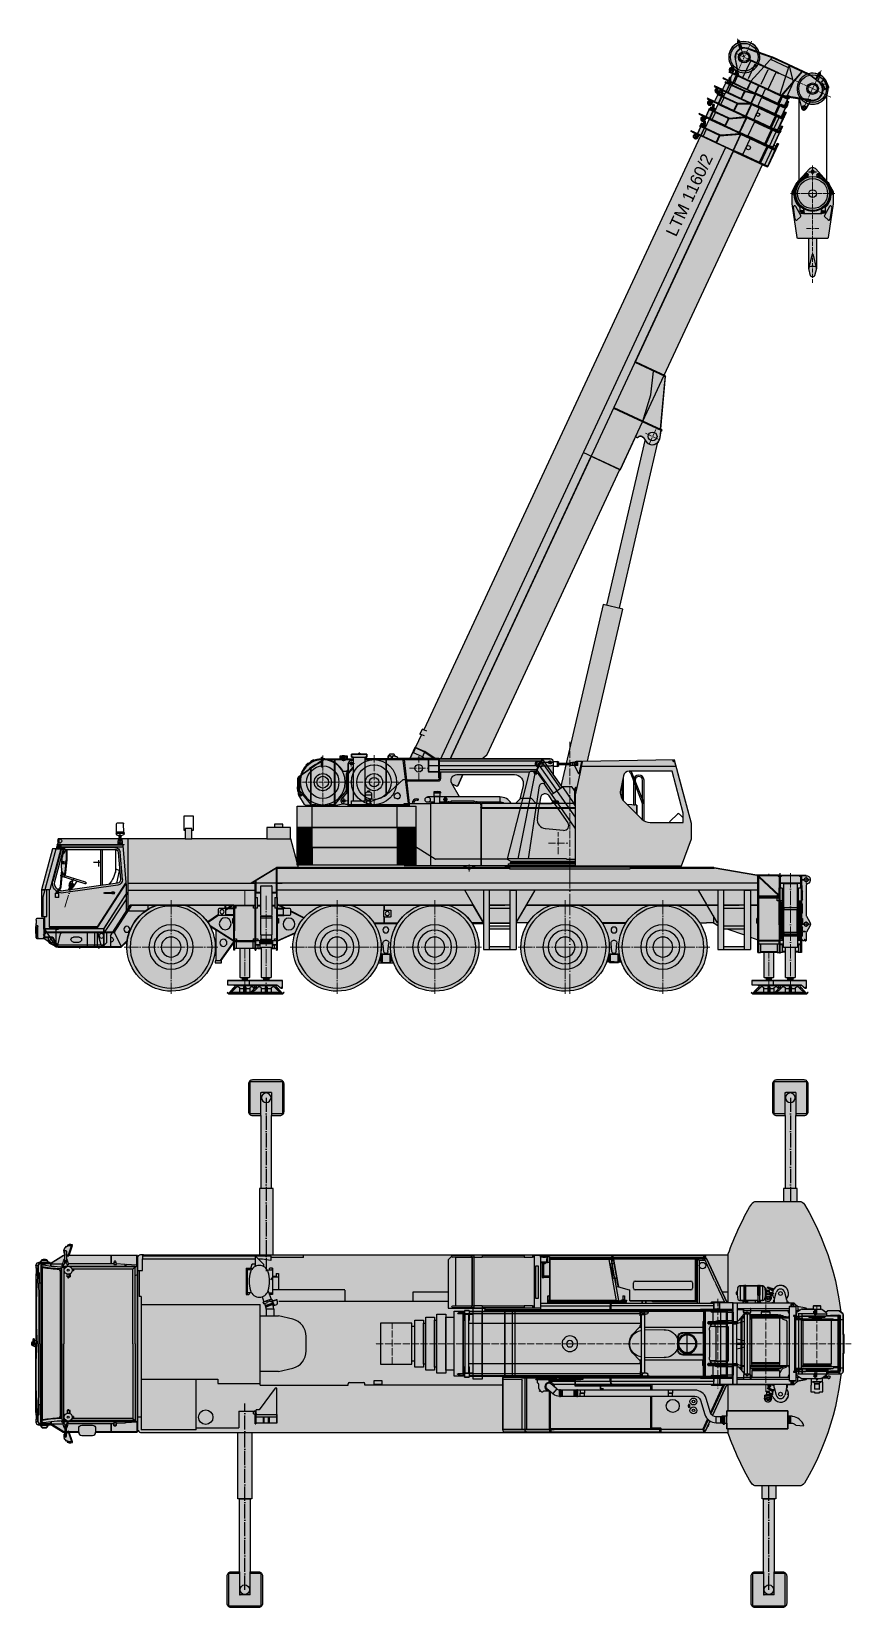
# Model space of a CAD drawing. Header units: millimetres. Extents: x 23077 to 36984, y -3880 to 22709.
import ezdxf

# ---------------------------------------------------------------- set-up
doc = ezdxf.new("R2010")
doc.units = ezdxf.units.MM
doc.set_wipeout_variables(frame=1)
doc.linetypes.add('ACAD_ISO04W100', pattern=[30, 24, -3, 0, -3])
doc.layers.add('LTM-1160-2', color=251, linetype='Continuous')
doc.layers.add('LTM-1160-2 Оси', color=254, linetype='ACAD_ISO04W100', lineweight=15)
doc.layers.add('LTM-1160-2 Штрих', color=41, linetype='Continuous', lineweight=15)
doc.styles.add('arial', font='arial.ttf')

# ---------------------------------------------------------------- blocks, each defined once
blk = doc.blocks.new('BLOCK-20160220.19073059')
at = {"color": 0, "linetype": 'ByBlock', "lineweight": -2, "transparency": 16777216}
blk.add_wipeout([(-228, 709), (-228, 709), (-419, 616), (-576, 472), (-686, 290), (-740, 84), (-745, 0), (-745, 0), (-715, -211), (-591, -454), (-427, -611), (-228, -709), (0, -745), (197, -719), (377, -642), (494, -558), (631, -396), (717, -201), (745, 10), (712, 221), (620, 413), (478, 572), (297, 683), (228, 709)], dxfattribs=at)
at = {"layer": 'LTM-1160-2 Штрих', "extrusion": (0, 0, -1)}
h = blk.add_hatch(color=251, dxfattribs=at)
h.dxf.hatch_style = 1
h.paths.add_polyline_path([(0, 691), (0, 709), (-228, 709, 0.325837), (-745, 0), (-691, 0, -0.414214)])
h.paths.add_polyline_path([(-691, 0), (-745, 0, 0.414214), (0, -745), (0, -691, -0.414214)])
h.paths.add_polyline_path([(745, 0), (691, 0, -0.414214), (0, -691), (0, -745, 0.414214)])
h.paths.add_polyline_path([(228, 709), (0, 709), (0, 691, -0.414214), (691, 0), (745, 0, 0.325837)])
h = blk.add_hatch(color=252, dxfattribs=at)
h.dxf.hatch_style = 1
h.paths.add_polyline_path([(0, 375), (0, 691, 0.414214), (-691, 0), (-375, 0, -0.414214)])
h.paths.add_polyline_path([(-375, 0), (-691, 0, 0.414214), (0, -691), (0, -375, -0.414214)])
h.paths.add_polyline_path([(691, 0), (375, 0, -0.414214), (0, -375), (0, -691, 0.414214)])
h.paths.add_polyline_path([(0, 691), (0, 375, -0.414214), (375, 0), (691, 0, 0.414214)])
h = blk.add_hatch(color=256, dxfattribs=at)
h.dxf.hatch_style = 1
h.set_gradient(color1=(132, 132, 132), color2=(214, 214, 214), tint=1, name='HEMISPHERICAL')
h.paths.add_polyline_path([(0, 285), (0, 375, 0.414214), (-375, 0), (-285, 0, -0.414214)])
h.paths.add_polyline_path([(0, 168), (0, 285, 0.414214), (-285, 0), (-168, 0, -0.414214)], flags=17)
h.paths.add_polyline_path([(-285, 0), (-375, 0, 0.414214), (0, -375), (0, -285, -0.414214)])
h.paths.add_polyline_path([(-168, 0), (-285, 0, 0.414214), (0, -285), (0, -168, -0.414214)], flags=17)
h.paths.add_polyline_path([(285, 0), (168, 0, -0.414214), (0, -168), (0, -285, 0.414214)], flags=17)
h.paths.add_polyline_path([(375, 0), (285, 0, -0.414214), (0, -285), (0, -375, 0.414214)])
h.paths.add_polyline_path([(0, 285), (0, 168, -0.414214), (168, 0), (285, 0, 0.414214)], flags=17)
h.paths.add_polyline_path([(0, 375), (0, 285, -0.414214), (285, 0), (375, 0, 0.414214)])
h = blk.add_hatch(color=256, dxfattribs=at)
h.dxf.hatch_style = 1
h.paths.add_polyline_path([(0, 168, 0.414214), (-168, 0), (0, 0)])
h.paths.add_polyline_path([(0, 0), (-168, 0, 0.414214), (0, -168)])
h.paths.add_polyline_path([(168, 0), (0, 0), (0, -168, 0.414214)])
h.paths.add_polyline_path([(0, 168), (0, 0), (168, 0, 0.414214)])
at = {"color": 0, "linetype": 'ByBlock', "lineweight": -2, "transparency": 16777216}
blk.add_lwpolyline([(228, 709), (-228, 709, 0.325837), (-745, 0, 1.96664), (228, 709)], format="xyb", dxfattribs=at)
for radius in [691, 375, 285, 168]:
    blk.add_circle((0, 0), radius, dxfattribs=at)
at = {"layer": 'LTM-1160-2 Оси', "ltscale": 10, "transparency": 16777216}
for p, q in [((0, 791), (0, 0)), ((0, 0), (-791, 0)), ((0, 0), (0, -791)), ((791, 0), (0, 0))]:
    blk.add_line(p, q, dxfattribs=at)
blk = doc.blocks.new('BLOCK-20160220.19124611')
at = {"color": 0, "linetype": 'ByBlock', "lineweight": -2}
blk.add_wipeout([(-275, 500), (-275, -500), (275, -500), (275, 500), (175, 500), (175, -450), (-175, -450), (-175, 500)], dxfattribs=at)
at = {"color": 0, "linetype": 'ByBlock', "lineweight": -2, "transparency": 16777216}
for p, q in [((275, -500), (-275, -500)), ((175, -450), (-175, -450))]:
    blk.add_line(p, q, dxfattribs=at)
at = {"color": 0, "linetype": 'ByBlock', "lineweight": -2}
for points in [[(-175, 200), (175, 200), (175, 250), (-175, 250)], [(-175, -99), (175, -99), (175, -149), (-175, -149)]]:
    blk.add_wipeout(points, dxfattribs=at)
at = {"layer": 'LTM-1160-2 Штрих', "extrusion": (0, 0, -1)}
h = blk.add_hatch(color=256, dxfattribs=at)
h.dxf.hatch_style = 1
h.paths.add_polyline_path([(-175, 500), (-275, 500), (-275, -500), (-175, -500)])
h.paths.add_polyline_path([(175, -450), (-175, -450), (-175, -500), (175, -500)])
h.paths.add_polyline_path([(175, -99), (-175, -99), (-175, -149), (175, -149)])
h.paths.add_polyline_path([(175, 250), (-175, 250), (-175, 200), (175, 200)])
h.paths.add_polyline_path([(275, 500), (175, 500), (175, -500), (275, -500)])
at = {"color": 0, "linetype": 'ByBlock', "lineweight": -2, "transparency": 16777216}
for p, q in [((-175, 250), (175, 250)), ((175, 200), (-175, 200)), ((175, 250), (-84, 250)), ((175, -99), (-175, -99)), ((175, -149), (-175, -149))]:
    blk.add_line(p, q, dxfattribs=at)
at = {"color": 0, "linetype": 'ByBlock', "lineweight": -2, "transparency": 16777216, "extrusion": (0, 0, -1)}
for points in [[(175, -500), (175, 500), (275, 500), (275, -500)], [(-175, -500), (-175, 500), (-275, 500), (-275, -500)]]:
    blk.add_lwpolyline(points, dxfattribs=at)
blk = doc.blocks.new('BLOCK-20160220.21130851')
at = {"color": 0, "linetype": 'ByBlock', "lineweight": -2, "transparency": 16777216}
blk.add_wipeout([(-277, -74), (-300, -50), (-297, -47), (-275, -68), (-250, -51), (-250, -43), (-253, -41), (-172, 44), (-169, 42), (-168, 62), (-173, 62), (-173, 69), (-161, 69), (-161, 74), (161, 74), (161, 69), (173, 69), (173, 62), (168, 62), (169, 42), (172, 44), (253, -41), (250, -43), (250, -51), (275, -68), (297, -47), (300, -50), (277, -74)], dxfattribs=at)
at = {"layer": 'LTM-1160-2 Штрих'}
h = blk.add_hatch(color=253, dxfattribs=at)
h.dxf.hatch_style = 1
h.paths.add_polyline_path([(277, -74), (-277, -74), (-300, -50), (-297, -47), (-275, -68), (-250, -51), (-250, -43), (-253, -41), (-172, 44), (-169, 42), (-168, 62), (-173, 62), (-173, 69), (-161, 69), (-161, 74), (161, 74), (161, 69), (173, 69), (173, 62), (168, 62), (169, 42), (172, 44), (253, -41), (250, -43), (250, -51), (275, -68), (297, -47), (300, -50)])
at = {"color": 0, "linetype": 'ByBlock', "lineweight": -2, "transparency": 16777216}
for p, q in [((-172, 44), (-253, -41)), ((-169, 42), (-250, -43)), ((-233, -47), (-166, 15)), ((-161, 69), (-173, 69)), ((-173, 69), (-173, 62)), ((-173, 62), (173, 62)), ((-169, 42), (-172, 44)), ((-169, 42), (-168, 62)), ((-169, 30), (-169, 42)), ((-169, 30), (-169, 18)), ((-169, 18), (-169, 24)), ((-166, 15), (-127, 51)), ((-161, 69), (-161, 74)), ((-127, 51), (-122, 51)), ((-122, 51), (-122, 51)), ((-83, 21), (-83, -47)), ((-83, 15), (83, 15)), ((-20, -47), (-20, 36)), ((-16, -47), (-16, 38)), ((20, 44), (-12, 44)), ((20, 42), (-12, 42)), ((20, 44), (20, -43)), ((83, -47), (83, 21)), ((122, 51), (127, 51)), ((122, 51), (122, 51)), ((127, 51), (166, 15)), ((161, 74), (161, 69)), ((173, 69), (161, 69)), ((166, 15), (233, -47)), ((168, 62), (169, 42)), ((169, 42), (172, 44)), ((169, 42), (169, 30)), ((250, -43), (169, 42)), ((169, 18), (169, 30)), ((253, -41), (172, 44)), ((173, 62), (173, 69)), ((-297, -47), (-300, -50)), ((-300, -50), (-277, -74)), ((-275, -68), (-297, -47)), ((-275, -68), (-277, -74)), ((-277, -74), (-270, -68)), ((-277, -74), (277, -74)), ((-275, -68), (-243, -47)), ((-270, -68), (-243, -50)), ((-250, -43), (-253, -41)), ((-250, -43), (-250, -51)), ((-243, -50), (-243, -47)), ((-243, -47), (243, -47)), ((243, -50), (-243, -50)), ((20, -41), (-12, -41)), ((20, -43), (-12, -43)), ((243, -47), (275, -68)), ((243, -47), (243, -50)), ((243, -50), (270, -68)), ((253, -41), (250, -43)), ((250, -51), (250, -43)), ((270, -68), (277, -74)), ((297, -47), (275, -68)), ((277, -74), (275, -68)), ((277, -74), (300, -50)), ((300, -50), (297, -47))]:
    blk.add_line(p, q, dxfattribs=at)
blk.add_lwpolyline([(277, -74), (-277, -74), (-300, -50), (-297, -47), (-275, -68), (-250, -51), (-250, -43), (-253, -41), (-172, 44), (-169, 42), (-168, 62), (-173, 62), (-173, 69), (-161, 69), (-161, 74), (161, 74), (161, 69), (173, 69), (173, 62), (168, 62), (169, 42), (172, 44), (253, -41), (250, -43), (250, -51), (275, -68), (297, -47), (300, -50), (277, -74)], dxfattribs=at)
for centre, radius, start, end in [((-166, 19), 3, 181, 270), ((-133, -4), 56.9, 26.9353, 78.8124), ((-12, 36), 8, 90, 180), ((-12, 38), 4, 90, 180), ((133, -4), 56.9, 101.1876, 153.0647), ((166, 19), 3, 270, 359), ((-12, -49), 8, 90, 164.6946), ((-12, -47), 4, 90, 167.4369)]:
    blk.add_arc(centre, radius, start, end, dxfattribs=at)
blk = doc.blocks.new('BLOCK-20160220.21162894')
at = {"color": 0, "linetype": 'ByBlock', "lineweight": -2, "transparency": 16777216}
blk.add_wipeout([(-258, -62), (-266, -65), (-274, -63), (-280, -58), (-282, -50), (-282, -50), (-282, 68), (283, 68), (283, -9), (-187, -9)], dxfattribs=at)
at = {"layer": 'LTM-1160-2 Штрих'}
h = blk.add_hatch(color=256, dxfattribs=at)
h.dxf.hatch_style = 1
edge = h.paths.add_edge_path()
edge.add_ellipse((-267, -50), major_axis=(-15.1, 0), ratio=1, start_angle=-0.5212, end_angle=124.6016, ccw=False)
edge.add_line((-282, -50), (-282, 68))
edge.add_line((-282, 68), (283, 68))
edge.add_line((283, 68), (283, -9))
edge.add_line((283, -9), (-187, -9))
edge.add_line((-187, -9), (-258, -62))
edge = h.paths.add_edge_path(flags=16)
edge.add_arc((-267, -50), 5.64, 0, 360)
at = {"color": 0, "linetype": 'ByBlock', "lineweight": -2, "transparency": 16777216}
blk.add_line((283, 65), (-282, 65), dxfattribs=at)
at = {"color": 0, "linetype": 'ByBlock', "lineweight": -2, "transparency": 16777216, "extrusion": (0, 0, -1)}
blk.add_lwpolyline([(258, -62, 0.607548), (282, -50), (282, 68), (-283, 68), (-283, -9), (187, -9), (258, -62)], format="xyb", dxfattribs=at)
at = {"color": 0, "linetype": 'ByBlock', "lineweight": -2, "transparency": 16777216}
blk.add_circle((-267, -50), 5.64, dxfattribs=at)
blk = doc.blocks.new('BLOCK-20160220.2121432')
at = {"color": 0, "linetype": 'ByBlock', "lineweight": -2, "transparency": 16777216}
blk.add_wipeout([(-80, -229), (-78, -233), (-52, -240), (-52, -240), (-48, -242), (-44, -245), (-42, -249), (-41, -254), (-41, -279), (41, -279), (41, -254), (41, -254), (42, -249), (44, -245), (48, -242), (52, -240), (52, -240), (78, -233), (80, -229), (80, 279), (-80, 279)], dxfattribs=at)
at = {"layer": 'LTM-1160-2 Штрих', "extrusion": (0, 0, -1)}
h = blk.add_hatch(color=256, dxfattribs=at)
h.dxf.hatch_style = 1
h.set_gradient(color1=(132, 132, 132), color2=(214, 214, 214), tint=1, name='CYLINDER')
h.paths.add_polyline_path([(0, 279), (-80, 279), (-80, -229), (0, -229)])
h.paths.add_polyline_path([(80, 279), (0, 279), (0, -229), (80, -229)])
h = blk.add_hatch(color=256, dxfattribs=at)
h.dxf.hatch_style = 1
h.set_gradient(color1=(132, 132, 132), color2=(214, 214, 214), tint=1, name='CYLINDER')
h.paths.add_polyline_path([(0, -233), (-78, -233), (-52, -240, -0.339454), (-41, -254), (-41, -279), (0, -279)])
h.paths.add_polyline_path([(41, -254, -0.339454), (52, -240), (78, -233), (0, -233), (0, -279), (41, -279)])
at = {"color": 0, "linetype": 'ByBlock', "lineweight": -2, "transparency": 16777216}
for p, q in [((80, -229), (-80, -229)), ((78, -233), (-78, -233)), ((41, -243), (-41, -243))]:
    blk.add_line(p, q, dxfattribs=at)
at = {"color": 0, "linetype": 'ByBlock', "lineweight": -2, "transparency": 16777216, "extrusion": (0, 0, -1)}
blk.add_lwpolyline([(80, 279), (80, -229), (78, -233), (52, -240, 0.339454), (41, -254), (41, -279), (-41, -279), (-41, -254, 0.339454), (-52, -240), (-78, -233), (-80, -229), (-80, 279)], format="xyb", close=True, dxfattribs=at)
blk = doc.blocks.new('BLOCK-20160220.15365116')
at = {"color": 0, "linetype": 'ByBlock', "lineweight": -2, "transparency": 16777216}
for p, q in [((6353, 3002), (6517, 3002)), ((7466, 1683), (7466, 1705)), ((7486, 1683), (7466, 1683)), ((7469, 1683), (7467, 1716)), ((7469, 1683), (7467, 1716)), ((7487, 1684), (7486, 1683)), ((7687, 1704), (7687, 1714)), ((7687, 1694), (7687, 1704)), ((7690, 1704), (7690, 1714)), ((7690, 1694), (7690, 1704)), ((7857, 1714), (7692, 1719)), ((7692, 1716), (7733, 1715)), ((7692, 1689), (7857, 1695)), ((7733, 1694), (7692, 1692)), ((7733, 1694), (7692, 1692)), ((7718, 1712), (7716, 1712)), ((7716, 1712), (7716, 1696)), ((7716, 1696), (7718, 1696)), ((7718, 1696), (7718, 1712)), ((7735, 1704), (7735, 1713)), ((7735, 1696), (7735, 1704)), ((7859, 1704), (7859, 1712)), ((7859, 1697), (7859, 1704)), ((8636, 1701), (8628, 1701)), ((8636, 1711), (8636, 1698)), ((8672, 1698), (8636, 1698)), ((8670, 1713), (8638, 1713)), ((8643, 1719), (8640, 1719)), ((8640, 1719), (8640, 1719)), ((8640, 1719), (8640, 1716)), ((8640, 1716), (8643, 1716)), ((8642, 1720), (8643, 1719)), ((8643, 1713), (8643, 1716)), ((8643, 1716), (8665, 1716)), ((8651, 1736), (8661, 1736)), ((8665, 1719), (8660, 1719)), ((8665, 1719), (8665, 1732)), ((8665, 1719), (8667, 1719)), ((8665, 1716), (8665, 1713)), ((8667, 1716), (8665, 1716)), ((8667, 1719), (8667, 1716)), ((8672, 1711), (8672, 1698)), ((8672, 1701), (8680, 1701)), ((8827, 1754), (8920, 1754)), ((8856, 1754), (8854, 1759))]:
    blk.add_line(p, q, dxfattribs=at)
blk.add_circle((7717, 1704), 10, dxfattribs=at)
for centre, radius, start, end in [((7461, 1705), 5, 358.8251, 88.8251), ((7692, 1714), 5, 88.1685, 180), ((7692, 1694), 5, 180, 271.8315), ((7692, 1714), 2, 88.1685, 180), ((7692, 1694), 2, 180, 271.8315), ((7733, 1713), 2, 0, 88.1685), ((7733, 1696), 2, 271.8315, 0), ((7857, 1712), 2, 0, 88.1685), ((7857, 1697), 2, 271.8315, 0), ((8571, 1863), 160, 261.8636, 295.9063), ((8628, 1698), 3, 90, 180), ((8638, 1711), 2, 90, 180), ((8661, 1732), 4, 0, 90), ((8670, 1711), 2, 0, 90), ((8680, 1698), 3, 0, 90)]:
    blk.add_arc(centre, radius, start, end, dxfattribs=at)
for name, p in [('BLOCK-20160220.2121432', (5486, 508)), ('BLOCK-20160220.21130851', (-3359, 74))]:
    blk.add_blockref(name, p, dxfattribs=at)
blk.add_wipeout([(8535, 2429), (8535, 2429), (8528, 2433), (8520, 2436), (8512, 2438), (8504, 2439), (7679, 2439), (7679, 2439), (7658, 2435), (7641, 2424), (7629, 2407), (7623, 2387), (7623, 2387), (7586, 1929), (7586, 1929), (7589, 1908), (7599, 1890), (7614, 1876), (7634, 1869), (4949, 1872), (4949, 2131), (4580, 2131), (4709, 2616), (4715, 2616), (4715, 2806), (4845, 2806), (4845, 2866), (4985, 2866), (4985, 2806), (5115, 2806), (5115, 2616), (6380, 2616), (6380, 2791), (6490, 2791), (6490, 2616), (8609, 2616), (8620, 2616), (8635, 2616), (8635, 2546), (8638, 2564), (8669, 2451), (8555, 2405)], dxfattribs=at)
for p, q in [((6353, 2763), (6353, 3002)), ((6517, 3002), (6517, 2763)), ((4845, 2806), (4985, 2806)), ((6380, 2763), (6353, 2763)), ((6517, 2763), (6490, 2763)), ((7527, 2728), (7524, 2710)), ((7527, 2728), (7531, 2872)), ((7527, 2728), (7653, 2728)), ((7527, 2706), (7527, 2690)), ((7527, 2706), (7654, 2706)), ((7531, 2685), (7564, 2676)), ((7635, 2886), (7546, 2886)), ((7575, 2673), (7564, 2676)), ((7575, 2637), (7575, 2668)), ((7575, 2637), (7575, 2668)), ((7575, 2668), (7605, 2668)), ((7590, 2528), (7590, 2736)), ((7605, 2637), (7605, 2668)), ((7605, 2637), (7605, 2668)), ((7606, 2673), (7617, 2676)), ((7650, 2685), (7617, 2676)), ((7653, 2728), (7650, 2872)), ((7653, 2728), (7657, 2710)), ((7653, 2706), (7653, 2690)), ((5115, 2616), (4709, 2616)), ((6490, 2616), (6380, 2616)), ((7460, 2616), (7460, 1870)), ((7488, 1879), (7538, 2506)), ((8629, 2523), (7523, 2523)), ((7523, 2513), (7523, 2523)), ((7523, 2513), (7523, 2523)), ((7523, 2513), (8631, 2513)), ((8606, 2484), (7537, 2484)), ((7538, 2508), (8607, 2508)), ((7547, 2616), (7578, 2616)), ((7555, 2597), (7559, 2597)), ((7555, 2582), (7555, 2597)), ((7555, 2597), (7559, 2597)), ((7555, 2582), (7555, 2597)), ((7555, 2582), (7555, 2597)), ((7555, 2597), (7559, 2597)), ((7555, 2582), (7555, 2597)), ((7555, 2597), (7559, 2597)), ((7625, 2582), (7555, 2582)), ((7555, 2582), (7555, 2533)), ((7625, 2582), (7555, 2582)), ((7555, 2582), (7555, 2533)), ((7555, 2582), (7555, 2533)), ((7625, 2582), (7555, 2582)), ((7555, 2582), (7555, 2533)), ((7625, 2582), (7555, 2582)), ((7625, 2550), (7555, 2550)), ((7625, 2550), (7555, 2550)), ((7625, 2550), (7555, 2550)), ((7625, 2550), (7555, 2550)), ((7625, 2533), (7555, 2533)), ((7625, 2533), (7555, 2533)), ((7625, 2533), (7555, 2533)), ((7625, 2533), (7555, 2533)), ((7561, 2600), (7558, 2596)), ((7561, 2600), (7558, 2596)), ((7558, 2600), (7569, 2600)), ((7561, 2600), (7558, 2596)), ((7558, 2600), (7569, 2600)), ((7561, 2600), (7558, 2596)), ((7558, 2596), (7558, 2593)), ((7558, 2596), (7561, 2591)), ((7558, 2596), (7558, 2593)), ((7558, 2596), (7561, 2591)), ((7558, 2596), (7561, 2591)), ((7558, 2596), (7558, 2593)), ((7558, 2596), (7561, 2591)), ((7558, 2596), (7558, 2593)), ((7558, 2593), (7561, 2588)), ((7558, 2593), (7561, 2588)), ((7558, 2593), (7561, 2588)), ((7558, 2593), (7561, 2588)), ((7561, 2547), (7558, 2543)), ((7561, 2547), (7558, 2543)), ((7558, 2547), (7569, 2547)), ((7561, 2547), (7558, 2543)), ((7558, 2547), (7569, 2547)), ((7561, 2547), (7558, 2543)), ((7558, 2543), (7558, 2539)), ((7558, 2543), (7561, 2538)), ((7558, 2543), (7558, 2539)), ((7558, 2543), (7561, 2538)), ((7558, 2543), (7561, 2538)), ((7558, 2543), (7558, 2539)), ((7558, 2543), (7561, 2538)), ((7558, 2543), (7558, 2539)), ((7558, 2539), (7561, 2535)), ((7558, 2539), (7561, 2535)), ((7558, 2539), (7561, 2535)), ((7558, 2539), (7561, 2535)), ((7561, 2600), (7561, 2596)), ((7561, 2600), (7561, 2596)), ((7561, 2600), (7561, 2596)), ((7561, 2600), (7561, 2596)), ((7561, 2591), (7561, 2588)), ((7561, 2591), (7567, 2591)), ((7561, 2591), (7561, 2588)), ((7561, 2591), (7567, 2591)), ((7561, 2591), (7567, 2591)), ((7561, 2591), (7561, 2588)), ((7561, 2591), (7567, 2591)), ((7561, 2591), (7561, 2588)), ((7561, 2588), (7567, 2588)), ((7561, 2588), (7567, 2588)), ((7561, 2588), (7567, 2588)), ((7561, 2588), (7567, 2588)), ((7561, 2547), (7561, 2543)), ((7561, 2547), (7561, 2543)), ((7561, 2547), (7561, 2543)), ((7561, 2547), (7561, 2543)), ((7561, 2538), (7561, 2535)), ((7561, 2538), (7567, 2538)), ((7561, 2538), (7561, 2535)), ((7561, 2538), (7567, 2538)), ((7561, 2538), (7567, 2538)), ((7561, 2538), (7561, 2535)), ((7561, 2538), (7567, 2538)), ((7561, 2538), (7561, 2535)), ((7561, 2535), (7567, 2535)), ((7561, 2535), (7567, 2535)), ((7561, 2535), (7567, 2535)), ((7561, 2535), (7567, 2535)), ((7562, 2599), (7562, 2594)), ((7562, 2599), (7562, 2594)), ((7562, 2599), (7562, 2594)), ((7562, 2599), (7562, 2594)), ((7562, 2546), (7562, 2541)), ((7562, 2546), (7562, 2541)), ((7562, 2546), (7562, 2541)), ((7562, 2546), (7562, 2541)), ((7564, 2604), (7564, 2586)), ((7564, 2604), (7564, 2586)), ((7564, 2604), (7564, 2586)), ((7564, 2604), (7564, 2586)), ((7564, 2604), (7564, 2586)), ((7564, 2604), (7564, 2586)), ((7564, 2601), (7564, 2599)), ((7564, 2601), (7564, 2599)), ((7564, 2599), (7564, 2596)), ((7564, 2599), (7564, 2596)), ((7564, 2596), (7564, 2593)), ((7564, 2596), (7564, 2593)), ((7564, 2593), (7564, 2590)), ((7564, 2593), (7564, 2590)), ((7564, 2551), (7564, 2533)), ((7564, 2551), (7564, 2533)), ((7564, 2551), (7564, 2533)), ((7564, 2551), (7564, 2533)), ((7564, 2548), (7564, 2545)), ((7564, 2548), (7564, 2545)), ((7564, 2545), (7564, 2543)), ((7564, 2545), (7564, 2543)), ((7564, 2543), (7564, 2540)), ((7564, 2543), (7564, 2540)), ((7564, 2540), (7564, 2537)), ((7564, 2540), (7564, 2537)), ((7566, 2594), (7566, 2599)), ((7566, 2594), (7566, 2599)), ((7566, 2594), (7566, 2599)), ((7566, 2594), (7566, 2599)), ((7566, 2541), (7566, 2546)), ((7566, 2541), (7566, 2546)), ((7566, 2541), (7566, 2546)), ((7566, 2541), (7566, 2546)), ((7569, 2596), (7567, 2600)), ((7567, 2600), (7567, 2596)), ((7569, 2596), (7567, 2600)), ((7567, 2600), (7567, 2596)), ((7567, 2600), (7567, 2596)), ((7569, 2596), (7567, 2600)), ((7567, 2600), (7567, 2596)), ((7569, 2596), (7567, 2600)), ((7567, 2591), (7569, 2596)), ((7567, 2591), (7569, 2596)), ((7567, 2591), (7569, 2596)), ((7567, 2591), (7569, 2596)), ((7567, 2588), (7569, 2593)), ((7567, 2588), (7569, 2593)), ((7567, 2588), (7569, 2593)), ((7567, 2588), (7569, 2593)), ((7567, 2591), (7567, 2588)), ((7567, 2591), (7567, 2588)), ((7567, 2591), (7567, 2588)), ((7567, 2591), (7567, 2588)), ((7569, 2543), (7567, 2547)), ((7567, 2547), (7567, 2543)), ((7569, 2543), (7567, 2547)), ((7567, 2547), (7567, 2543)), ((7567, 2547), (7567, 2543)), ((7569, 2543), (7567, 2547)), ((7567, 2547), (7567, 2543)), ((7569, 2543), (7567, 2547)), ((7567, 2538), (7569, 2543)), ((7567, 2538), (7569, 2543)), ((7567, 2538), (7569, 2543)), ((7567, 2538), (7569, 2543)), ((7567, 2535), (7569, 2539)), ((7567, 2535), (7569, 2539)), ((7567, 2535), (7569, 2539)), ((7567, 2535), (7569, 2539)), ((7567, 2538), (7567, 2535)), ((7567, 2538), (7567, 2535)), ((7567, 2538), (7567, 2535)), ((7567, 2538), (7567, 2535)), ((7568, 2597), (7578, 2597)), ((7568, 2597), (7578, 2597)), ((7568, 2597), (7578, 2597)), ((7568, 2597), (7578, 2597)), ((7569, 2593), (7569, 2596)), ((7569, 2593), (7569, 2596)), ((7569, 2593), (7569, 2596)), ((7569, 2593), (7569, 2596)), ((7569, 2539), (7569, 2543)), ((7569, 2539), (7569, 2543)), ((7569, 2539), (7569, 2543)), ((7569, 2539), (7569, 2543)), ((7578, 2637), (7575, 2637)), ((7578, 2637), (7575, 2637)), ((7602, 2637), (7578, 2637)), ((7602, 2637), (7578, 2637)), ((7578, 2624), (7578, 2637)), ((7578, 2624), (7578, 2637)), ((7578, 2624), (7578, 2637)), ((7578, 2624), (7578, 2637)), ((7578, 2585), (7578, 2624)), ((7578, 2585), (7578, 2624)), ((7578, 2585), (7578, 2624)), ((7578, 2585), (7578, 2624)), ((7580, 2582), (7578, 2585)), ((7602, 2585), (7578, 2585)), ((7580, 2582), (7578, 2585)), ((7602, 2585), (7578, 2585)), ((7602, 2585), (7578, 2585)), ((7580, 2582), (7578, 2585)), ((7602, 2585), (7578, 2585)), ((7580, 2582), (7578, 2585)), ((7601, 2582), (7580, 2582)), ((7601, 2582), (7580, 2582)), ((7601, 2582), (7580, 2582)), ((7601, 2582), (7580, 2582)), ((7602, 2585), (7601, 2582)), ((7602, 2585), (7601, 2582)), ((7602, 2585), (7601, 2582)), ((7602, 2585), (7601, 2582)), ((7605, 2637), (7602, 2637)), ((7605, 2637), (7602, 2637)), ((7602, 2624), (7602, 2637)), ((7602, 2624), (7602, 2637)), ((7602, 2624), (7602, 2637)), ((7602, 2624), (7602, 2637)), ((7602, 2585), (7602, 2624)), ((7602, 2585), (7602, 2624)), ((7602, 2585), (7602, 2624)), ((7602, 2585), (7602, 2624)), ((7602, 2597), (7609, 2597)), ((7602, 2597), (7609, 2597)), ((7602, 2597), (7609, 2597)), ((7602, 2597), (7609, 2597)), ((7611, 2600), (7608, 2596)), ((7611, 2600), (7608, 2596)), ((7608, 2600), (7619, 2600)), ((7611, 2600), (7608, 2596)), ((7608, 2600), (7619, 2600)), ((7611, 2600), (7608, 2596)), ((7608, 2596), (7608, 2593)), ((7608, 2596), (7611, 2591)), ((7608, 2596), (7608, 2593)), ((7608, 2596), (7611, 2591)), ((7608, 2596), (7611, 2591)), ((7608, 2596), (7608, 2593)), ((7608, 2596), (7611, 2591)), ((7608, 2596), (7608, 2593)), ((7608, 2593), (7611, 2588)), ((7608, 2593), (7611, 2588)), ((7608, 2593), (7611, 2588)), ((7608, 2593), (7611, 2588)), ((7611, 2547), (7608, 2543)), ((7611, 2547), (7608, 2543)), ((7608, 2547), (7619, 2547)), ((7611, 2547), (7608, 2543)), ((7608, 2547), (7619, 2547)), ((7611, 2547), (7608, 2543)), ((7608, 2543), (7608, 2539)), ((7608, 2543), (7611, 2538)), ((7608, 2543), (7608, 2539)), ((7608, 2543), (7611, 2538)), ((7608, 2543), (7611, 2538)), ((7608, 2543), (7608, 2539)), ((7608, 2543), (7611, 2538)), ((7608, 2543), (7608, 2539)), ((7608, 2539), (7611, 2535)), ((7608, 2539), (7611, 2535)), ((7608, 2539), (7611, 2535)), ((7608, 2539), (7611, 2535)), ((7611, 2600), (7611, 2596)), ((7611, 2600), (7611, 2596)), ((7611, 2600), (7611, 2596)), ((7611, 2600), (7611, 2596)), ((7611, 2591), (7611, 2588)), ((7611, 2591), (7617, 2591)), ((7611, 2591), (7611, 2588)), ((7611, 2591), (7617, 2591)), ((7611, 2591), (7617, 2591)), ((7611, 2591), (7611, 2588)), ((7611, 2591), (7617, 2591)), ((7611, 2591), (7611, 2588)), ((7611, 2588), (7617, 2588)), ((7611, 2588), (7617, 2588)), ((7611, 2588), (7617, 2588)), ((7611, 2588), (7617, 2588)), ((7611, 2547), (7611, 2543)), ((7611, 2547), (7611, 2543)), ((7611, 2547), (7611, 2543)), ((7611, 2547), (7611, 2543)), ((7611, 2538), (7611, 2535)), ((7611, 2538), (7617, 2538)), ((7611, 2538), (7611, 2535)), ((7611, 2538), (7617, 2538)), ((7611, 2538), (7617, 2538)), ((7611, 2538), (7611, 2535)), ((7611, 2538), (7617, 2538)), ((7611, 2538), (7611, 2535)), ((7611, 2535), (7617, 2535)), ((7611, 2535), (7617, 2535)), ((7611, 2535), (7617, 2535)), ((7611, 2535), (7617, 2535)), ((7612, 2599), (7612, 2594)), ((7612, 2599), (7612, 2594)), ((7612, 2599), (7612, 2594)), ((7612, 2599), (7612, 2594)), ((7612, 2546), (7612, 2541)), ((7612, 2546), (7612, 2541)), ((7612, 2546), (7612, 2541)), ((7612, 2546), (7612, 2541)), ((7614, 2604), (7614, 2586)), ((7614, 2604), (7614, 2586)), ((7614, 2604), (7614, 2586)), ((7614, 2604), (7614, 2586)), ((7614, 2601), (7614, 2599)), ((7614, 2601), (7614, 2599)), ((7614, 2599), (7614, 2596)), ((7614, 2599), (7614, 2596)), ((7614, 2596), (7614, 2593)), ((7614, 2596), (7614, 2593)), ((7614, 2593), (7614, 2590)), ((7614, 2593), (7614, 2590)), ((7614, 2551), (7614, 2533)), ((7614, 2551), (7614, 2533)), ((7614, 2551), (7614, 2533)), ((7614, 2551), (7614, 2533)), ((7614, 2548), (7614, 2545)), ((7614, 2548), (7614, 2545)), ((7614, 2545), (7614, 2543)), ((7614, 2545), (7614, 2543)), ((7614, 2543), (7614, 2540)), ((7614, 2543), (7614, 2540)), ((7614, 2540), (7614, 2537)), ((7614, 2540), (7614, 2537)), ((7616, 2594), (7616, 2599)), ((7616, 2594), (7616, 2599)), ((7616, 2594), (7616, 2599)), ((7616, 2594), (7616, 2599)), ((7616, 2541), (7616, 2546)), ((7616, 2541), (7616, 2546)), ((7616, 2541), (7616, 2546)), ((7616, 2541), (7616, 2546)), ((7619, 2596), (7617, 2600)), ((7617, 2600), (7617, 2596)), ((7619, 2596), (7617, 2600)), ((7617, 2600), (7617, 2596)), ((7617, 2600), (7617, 2596)), ((7619, 2596), (7617, 2600)), ((7617, 2600), (7617, 2596)), ((7619, 2596), (7617, 2600)), ((7617, 2591), (7619, 2596)), ((7617, 2591), (7619, 2596)), ((7617, 2591), (7619, 2596)), ((7617, 2591), (7619, 2596)), ((7617, 2588), (7619, 2593)), ((7617, 2588), (7619, 2593)), ((7617, 2588), (7619, 2593)), ((7617, 2588), (7619, 2593)), ((7617, 2591), (7617, 2588)), ((7617, 2591), (7617, 2588)), ((7617, 2591), (7617, 2588)), ((7617, 2591), (7617, 2588)), ((7619, 2543), (7617, 2547)), ((7617, 2547), (7617, 2543)), ((7619, 2543), (7617, 2547)), ((7617, 2547), (7617, 2543)), ((7617, 2547), (7617, 2543)), ((7619, 2543), (7617, 2547)), ((7617, 2547), (7617, 2543)), ((7619, 2543), (7617, 2547)), ((7617, 2538), (7619, 2543)), ((7617, 2538), (7619, 2543)), ((7617, 2538), (7619, 2543)), ((7617, 2538), (7619, 2543)), ((7617, 2535), (7619, 2539)), ((7617, 2535), (7619, 2539)), ((7617, 2535), (7619, 2539)), ((7617, 2535), (7619, 2539)), ((7617, 2538), (7617, 2535)), ((7617, 2538), (7617, 2535)), ((7617, 2538), (7617, 2535)), ((7617, 2538), (7617, 2535)), ((7618, 2597), (7625, 2597)), ((7618, 2597), (7625, 2597)), ((7618, 2597), (7625, 2597)), ((7618, 2597), (7625, 2597)), ((7619, 2593), (7619, 2596)), ((7619, 2593), (7619, 2596)), ((7619, 2593), (7619, 2596)), ((7619, 2593), (7619, 2596)), ((7619, 2539), (7619, 2543)), ((7619, 2539), (7619, 2543)), ((7619, 2539), (7619, 2543)), ((7619, 2539), (7619, 2543)), ((7625, 2597), (7625, 2582)), ((7625, 2597), (7625, 2582)), ((7625, 2597), (7625, 2582)), ((7625, 2597), (7625, 2582)), ((7625, 2533), (7625, 2582)), ((7625, 2533), (7625, 2582)), ((7625, 2533), (7625, 2582)), ((7625, 2533), (7625, 2582)), ((7669, 2438), (7669, 2050)), ((7669, 2438), (7669, 2050)), ((7679, 2473), (8504, 2473)), ((7896, 2439), (7896, 2193)), ((7921, 2439), (7921, 2195)), ((8555, 2405), (8553, 2431)), ((8583, 2487), (8573, 2484)), ((8588, 2470), (8578, 2467)), ((8610, 2484), (8583, 2484)), ((8587, 2487), (8587, 2505)), ((8598, 2484), (8587, 2487)), ((8587, 2452), (8587, 2470)), ((8587, 2467), (8607, 2467)), ((8588, 2467), (8588, 2454)), ((8589, 2487), (8589, 2491)), ((8590, 2452), (8603, 2452)), ((8594, 2449), (8590, 2449)), ((8591, 2491), (8603, 2491)), ((8591, 2406), (8725, 1904)), ((8598, 2481), (8592, 2473)), ((8593, 2491), (8593, 2486)), ((8605, 2486), (8593, 2486)), ((8669, 2451), (8594, 2451)), ((8594, 2451), (8779, 1759)), ((8595, 2498), (8596, 2500)), ((8596, 2496), (8595, 2498)), ((8595, 2458), (8596, 2460)), ((8596, 2456), (8595, 2458)), ((8596, 2500), (8598, 2500)), ((8598, 2496), (8596, 2496)), ((8596, 2460), (8598, 2460)), ((8598, 2456), (8596, 2456)), ((8597, 2480), (8607, 2480)), ((8598, 2500), (8599, 2498)), ((8599, 2498), (8598, 2496)), ((8610, 2481), (8598, 2481)), ((8598, 2460), (8599, 2458)), ((8599, 2458), (8598, 2456)), ((8600, 2508), (8599, 2513)), ((8601, 2491), (8601, 2486)), ((8604, 2491), (8604, 2486)), ((8605, 2484), (8605, 2486)), ((8605, 2480), (8605, 2481)), ((8605, 2454), (8605, 2467)), ((8607, 2484), (8607, 2505)), ((8607, 2452), (8607, 2481)), ((8615, 2451), (8607, 2481)), ((8610, 2484), (8610, 2481)), ((8627, 2451), (8611, 2513)), ((8625, 2616), (8620, 2616)), ((8620, 2616), (8635, 2616)), ((8620, 2546), (8635, 2546)), ((8648, 2451), (8629, 2523)), ((8646, 2534), (8631, 2513)), ((8651, 2517), (8649, 2526)), ((8651, 2516), (8651, 2517)), ((8887, 1636), (8669, 2451)), ((7553, 1932), (7589, 2390)), ((7896, 2193), (7896, 1832)), ((8039, 2224), (7920, 2224)), ((7921, 2195), (7921, 1855)), ((7957, 2257), (7957, 2153)), ((7957, 2257), (7957, 2153)), ((8520, 2224), (8579, 2238)), ((8582, 2196), (8522, 2200)), ((8546, 2224), (8548, 2204)), ((8574, 2229), (8548, 2227)), ((8550, 2202), (8576, 2204)), ((8554, 2232), (8554, 2227)), ((8557, 2197), (8556, 2202)), ((8569, 2235), (8569, 2228)), ((8571, 2203), (8572, 2196)), ((8576, 2227), (8578, 2206)), ((7487, 1866), (7490, 1866)), ((7487, 1866), (7490, 1866)), ((7487, 1866), (7487, 1684)), ((7487, 1866), (7487, 1684)), ((7605, 2075), (7653, 1867)), ((7653, 2106), (7611, 2086)), ((8173, 1884), (8518, 1992)), ((8181, 1858), (8571, 1981)), ((8361, 1836), (8315, 1900)), ((8381, 1921), (8443, 1866)), ((8429, 1896), (8386, 1922)), ((8435, 1889), (8446, 1866)), ((8537, 1998), (8569, 2008)), ((7630, 1836), (8548, 1704)), ((7921, 1855), (7921, 1828)), ((8362, 1834), (8367, 1829)), ((8365, 1836), (8384, 1842)), ((8371, 1824), (8381, 1797)), ((8384, 1841), (8383, 1844)), ((8385, 1795), (8401, 1800)), ((8415, 1860), (8390, 1852)), ((8400, 1803), (8391, 1832)), ((8394, 1849), (8393, 1853)), ((8404, 1774), (8397, 1799)), ((8402, 1798), (8400, 1803)), ((8403, 1771), (8407, 1759)), ((8418, 1778), (8404, 1774)), ((8413, 1855), (8412, 1859)), ((8427, 1755), (8421, 1773)), ((8426, 1854), (8425, 1857)), ((8434, 1814), (8425, 1843)), ((8426, 1855), (8444, 1861)), ((8436, 1809), (8434, 1814)), ((8447, 1788), (8434, 1784)), ((8434, 1777), (8440, 1759)), ((8435, 1811), (8451, 1816)), ((8447, 1788), (8440, 1813)), ((8446, 1854), (8447, 1859)), ((8453, 1820), (8446, 1848)), ((8462, 1751), (8451, 1786)), ((8642, 1720), (8620, 1747)), ((8636, 1755), (8648, 1742)), ((8660, 1719), (8650, 1738)), ((8779, 1759), (8919, 1759))]:
    blk.add_line(p, q, dxfattribs=at)
for points in [[(7559, 2596, 0.112644), (7559, 2594, 0.054485), (7560, 2593, 0.052983), (7560, 2592, 0.051433), (7561, 2592, 0.050161), (7562, 2591, 0.11486), (7565, 2591, 0.073938), (7566, 2592, 0.050691), (7567, 2592, 0.052033), (7568, 2593, 0.053605), (7568, 2594, 0.055043), (7569, 2594, 0.328131), (7567, 2599, 0.050739), (7566, 2600, 0.066087), (7564, 2600, 0.206681), (7560, 2599, 0.052305), (7560, 2598, 0.044849), (7559, 2598, 0.055043), (7559, 2597, 0.065409)], [(7559, 2596, 0.112644), (7559, 2594, 0.054485), (7560, 2593, 0.052983), (7560, 2592, 0.051433), (7561, 2592, 0.050161), (7562, 2591, 0.11486), (7565, 2591, 0.073938), (7566, 2592, 0.050691), (7567, 2592, 0.052033), (7568, 2593, 0.053605), (7568, 2594, 0.055043), (7569, 2594, 0.328131), (7567, 2599, 0.050739), (7566, 2600, 0.066087), (7564, 2600, 0.206681), (7560, 2599, 0.052305), (7560, 2598, 0.044849), (7559, 2598, 0.055043), (7559, 2597, 0.065409)], [(7559, 2596, 0.112644), (7559, 2594, 0.054485), (7560, 2593, 0.052983), (7560, 2592, 0.051433), (7561, 2592, 0.050161), (7562, 2591, 0.11486), (7565, 2591, 0.073938), (7566, 2592, 0.050691), (7567, 2592, 0.052033), (7568, 2593, 0.053605), (7568, 2594, 0.055043), (7569, 2594, 0.328131), (7567, 2599, 0.050739), (7566, 2600, 0.066087), (7564, 2600, 0.206681), (7560, 2599, 0.052305), (7560, 2598, 0.044849), (7559, 2598, 0.055043), (7559, 2597, 0.065409)], [(7559, 2596, 0.112644), (7559, 2594, 0.054485), (7560, 2593, 0.052983), (7560, 2592, 0.051433), (7561, 2592, 0.050161), (7562, 2591, 0.11486), (7565, 2591, 0.073938), (7566, 2592, 0.050691), (7567, 2592, 0.052033), (7568, 2593, 0.053605), (7568, 2594, 0.055043), (7569, 2594, 0.328131), (7567, 2599, 0.050739), (7566, 2600, 0.066087), (7564, 2600, 0.206681), (7560, 2599, 0.052305), (7560, 2598, 0.044849), (7559, 2598, 0.055043), (7559, 2597, 0.065409)], [(7559, 2543, 0.112644), (7559, 2541, 0.054485), (7560, 2540, 0.052983), (7560, 2539, 0.051433), (7561, 2538, 0.050161), (7562, 2538, 0.11486), (7565, 2538, 0.073938), (7566, 2538, 0.050691), (7567, 2539, 0.052033), (7568, 2540, 0.053605), (7568, 2540, 0.055043), (7569, 2541, 0.328131), (7567, 2546, 0.050739), (7566, 2547, 0.066087), (7564, 2547, 0.206681), (7560, 2546, 0.052305), (7560, 2545, 0.044849), (7559, 2545, 0.055043), (7559, 2544, 0.065409)], [(7559, 2543, 0.112644), (7559, 2541, 0.054485), (7560, 2540, 0.052983), (7560, 2539, 0.051433), (7561, 2538, 0.050161), (7562, 2538, 0.11486), (7565, 2538, 0.073938), (7566, 2538, 0.050691), (7567, 2539, 0.052033), (7568, 2540, 0.053605), (7568, 2540, 0.055043), (7569, 2541, 0.328131), (7567, 2546, 0.050739), (7566, 2547, 0.066087), (7564, 2547, 0.206681), (7560, 2546, 0.052305), (7560, 2545, 0.044849), (7559, 2545, 0.055043), (7559, 2544, 0.065409)], [(7559, 2543, 0.112644), (7559, 2541, 0.054485), (7560, 2540, 0.052983), (7560, 2539, 0.051433), (7561, 2538, 0.050161), (7562, 2538, 0.11486), (7565, 2538, 0.073938), (7566, 2538, 0.050691), (7567, 2539, 0.052033), (7568, 2540, 0.053605), (7568, 2540, 0.055043), (7569, 2541, 0.328131), (7567, 2546, 0.050739), (7566, 2547, 0.066087), (7564, 2547, 0.206681), (7560, 2546, 0.052305), (7560, 2545, 0.044849), (7559, 2545, 0.055043), (7559, 2544, 0.065409)], [(7559, 2543, 0.112644), (7559, 2541, 0.054485), (7560, 2540, 0.052983), (7560, 2539, 0.051433), (7561, 2538, 0.050161), (7562, 2538, 0.11486), (7565, 2538, 0.073938), (7566, 2538, 0.050691), (7567, 2539, 0.052033), (7568, 2540, 0.053605), (7568, 2540, 0.055043), (7569, 2541, 0.328131), (7567, 2546, 0.050739), (7566, 2547, 0.066087), (7564, 2547, 0.206681), (7560, 2546, 0.052305), (7560, 2545, 0.044849), (7559, 2545, 0.055043), (7559, 2544, 0.065409)], [(7567, 2600, 0.026396), (7567, 2600, 0.038394), (7567, 2601, 0.012852), (7567, 2601, 0.012429), (7567, 2601, 0.023813), (7567, 2601, 0.0231), (7566, 2601, 0.011148), (7566, 2601, 0.010685), (7566, 2601, 0.010241), (7566, 2601, 0.009821), (7566, 2601, 0.010119), (7566, 2601, 0.009693), (7566, 2601, 0.009276), (7566, 2601, 0.00887), (7566, 2602, 0.00848), (7566, 2602, 0.008728), (7566, 2602, 0.008392), (7566, 2602, 0.008061), (7566, 2602, 0.007738), (7566, 2602, 0.007425), (7566, 2602, 0.015061), (7565, 2602, 0.007125), (7565, 2602, 0.00689), (7565, 2602, 0.01351), (7565, 2602, 0.013145), (7565, 2602, 0.012512), (7565, 2602, 0.01241), (7565, 2602, 0.017968), (7564, 2602, 0.041), (7563, 2602, 0.029294), (7563, 2602, 0.012158), (7563, 2602, 0.012344), (7563, 2602, 0.012719), (7562, 2602, 0.013363), (7562, 2602, 0.00666), (7562, 2602, 0.00689), (7562, 2602, 0.007125), (7562, 2602, 0.014898), (7562, 2602, 0.007425), (7562, 2602, 0.007738), (7562, 2602, 0.008061), (7562, 2602, 0.008392), (7561, 2602, 0.008728), (7561, 2602, 0.00848), (7561, 2602, 0.00887), (7561, 2601, 0.009276), (7561, 2601, 0.009693), (7561, 2601, 0.019806), (7561, 2601, 0.010241), (7561, 2601, 0.010685), (7561, 2601, 0.011148), (7561, 2601, 0.02284), (7561, 2601, 0.023565), (7561, 2601, 0.012429), (7561, 2601, 0.025463), (7561, 2601, 0.038531), (7561, 2600, 0.065886), (7561, 2600, 0.025626), (7561, 2600, 0.012429), (7561, 2600, 0.023813), (7561, 2600, 0.0231), (7561, 2600, 0.011148), (7561, 2599, 0.010685), (7561, 2599, 0.010241), (7561, 2599, 0.009821), (7561, 2599, 0.010119), (7561, 2599, 0.009693), (7561, 2599, 0.009276), (7561, 2599, 0.00887), (7561, 2599, 0.00848), (7561, 2599, 0.008728), (7561, 2599, 0.008392), (7562, 2599, 0.008061), (7562, 2599, 0.007738), (7562, 2599, 0.007425), (7562, 2599, 0.015061), (7562, 2599, 0.007125), (7562, 2599, 0.00689), (7562, 2599, 0.01351), (7562, 2599, 0.013145), (7562, 2598, 0.012512), (7563, 2598, 0.01241), (7563, 2598, 0.017968), (7563, 2598, 0.041), (7564, 2598, 0.029294), (7564, 2598, 0.012158), (7565, 2598, 0.012344), (7565, 2598, 0.012719), (7565, 2598, 0.013363), (7565, 2599, 0.00666), (7565, 2599, 0.00689), (7565, 2599, 0.007125), (7565, 2599, 0.014898), (7566, 2599, 0.007425), (7566, 2599, 0.007738), (7566, 2599, 0.008061), (7566, 2599, 0.008392), (7566, 2599, 0.008728), (7566, 2599, 0.00848), (7566, 2599, 0.00887), (7566, 2599, 0.009276), (7566, 2599, 0.009693), (7566, 2599, 0.019806), (7566, 2599, 0.010241), (7566, 2599, 0.010685), (7566, 2599, 0.011148), (7566, 2600, 0.02284), (7567, 2600, 0.023565), (7567, 2600, 0.012429), (7567, 2600, 0.025463), (7567, 2600, 0.038531), (7567, 2600, 0.013267)], [(7567, 2600, 0.026396), (7567, 2600, 0.038394), (7567, 2601, 0.012852), (7567, 2601, 0.012429), (7567, 2601, 0.023813), (7567, 2601, 0.0231), (7566, 2601, 0.011148), (7566, 2601, 0.010685), (7566, 2601, 0.010241), (7566, 2601, 0.009821), (7566, 2601, 0.010119), (7566, 2601, 0.009693), (7566, 2601, 0.009276), (7566, 2601, 0.00887), (7566, 2602, 0.00848), (7566, 2602, 0.008728), (7566, 2602, 0.008392), (7566, 2602, 0.008061), (7566, 2602, 0.007738), (7566, 2602, 0.007425), (7566, 2602, 0.015061), (7565, 2602, 0.007125), (7565, 2602, 0.00689), (7565, 2602, 0.01351), (7565, 2602, 0.013145), (7565, 2602, 0.012512), (7565, 2602, 0.01241), (7565, 2602, 0.017968), (7564, 2602, 0.041), (7563, 2602, 0.029294), (7563, 2602, 0.012158), (7563, 2602, 0.012344), (7563, 2602, 0.012719), (7562, 2602, 0.013363), (7562, 2602, 0.00666), (7562, 2602, 0.00689), (7562, 2602, 0.007125), (7562, 2602, 0.014898), (7562, 2602, 0.007425), (7562, 2602, 0.007738), (7562, 2602, 0.008061), (7562, 2602, 0.008392), (7561, 2602, 0.008728), (7561, 2602, 0.00848), (7561, 2602, 0.00887), (7561, 2601, 0.009276), (7561, 2601, 0.009693), (7561, 2601, 0.019806), (7561, 2601, 0.010241), (7561, 2601, 0.010685), (7561, 2601, 0.011148), (7561, 2601, 0.02284), (7561, 2601, 0.023565), (7561, 2601, 0.012429), (7561, 2601, 0.025463), (7561, 2601, 0.038531), (7561, 2600, 0.065886), (7561, 2600, 0.025626), (7561, 2600, 0.012429), (7561, 2600, 0.023813), (7561, 2600, 0.0231), (7561, 2600, 0.011148), (7561, 2599, 0.010685), (7561, 2599, 0.010241), (7561, 2599, 0.009821), (7561, 2599, 0.010119), (7561, 2599, 0.009693), (7561, 2599, 0.009276), (7561, 2599, 0.00887), (7561, 2599, 0.00848), (7561, 2599, 0.008728), (7561, 2599, 0.008392), (7562, 2599, 0.008061), (7562, 2599, 0.007738), (7562, 2599, 0.007425), (7562, 2599, 0.015061), (7562, 2599, 0.007125), (7562, 2599, 0.00689), (7562, 2599, 0.01351), (7562, 2599, 0.013145), (7562, 2598, 0.012512), (7563, 2598, 0.01241), (7563, 2598, 0.017968), (7563, 2598, 0.041), (7564, 2598, 0.029294), (7564, 2598, 0.012158), (7565, 2598, 0.012344), (7565, 2598, 0.012719), (7565, 2598, 0.013363), (7565, 2599, 0.00666), (7565, 2599, 0.00689), (7565, 2599, 0.007125), (7565, 2599, 0.014898), (7566, 2599, 0.007425), (7566, 2599, 0.007738), (7566, 2599, 0.008061), (7566, 2599, 0.008392), (7566, 2599, 0.008728), (7566, 2599, 0.00848), (7566, 2599, 0.00887), (7566, 2599, 0.009276), (7566, 2599, 0.009693), (7566, 2599, 0.019806), (7566, 2599, 0.010241), (7566, 2599, 0.010685), (7566, 2599, 0.011148), (7566, 2600, 0.02284), (7567, 2600, 0.023565), (7567, 2600, 0.012429), (7567, 2600, 0.025463), (7567, 2600, 0.038531), (7567, 2600, 0.013267)], [(7567, 2600, 0.026396), (7567, 2600, 0.038394), (7567, 2601, 0.012852), (7567, 2601, 0.012429), (7567, 2601, 0.023813), (7567, 2601, 0.0231), (7566, 2601, 0.011148), (7566, 2601, 0.010685), (7566, 2601, 0.010241), (7566, 2601, 0.009821), (7566, 2601, 0.010119), (7566, 2601, 0.009693), (7566, 2601, 0.009276), (7566, 2601, 0.00887), (7566, 2602, 0.00848), (7566, 2602, 0.008728), (7566, 2602, 0.008392), (7566, 2602, 0.008061), (7566, 2602, 0.007738), (7566, 2602, 0.007425), (7566, 2602, 0.015061), (7565, 2602, 0.007125), (7565, 2602, 0.00689), (7565, 2602, 0.01351), (7565, 2602, 0.013145), (7565, 2602, 0.012512), (7565, 2602, 0.01241), (7565, 2602, 0.017968), (7564, 2602, 0.041), (7563, 2602, 0.029294), (7563, 2602, 0.012158), (7563, 2602, 0.012344), (7563, 2602, 0.012719), (7562, 2602, 0.013363), (7562, 2602, 0.00666), (7562, 2602, 0.00689), (7562, 2602, 0.007125), (7562, 2602, 0.014898), (7562, 2602, 0.007425), (7562, 2602, 0.007738), (7562, 2602, 0.008061), (7562, 2602, 0.008392), (7561, 2602, 0.008728), (7561, 2602, 0.00848), (7561, 2602, 0.00887), (7561, 2601, 0.009276), (7561, 2601, 0.009693), (7561, 2601, 0.019806), (7561, 2601, 0.010241), (7561, 2601, 0.010685), (7561, 2601, 0.011148), (7561, 2601, 0.02284), (7561, 2601, 0.023565), (7561, 2601, 0.012429), (7561, 2601, 0.025463), (7561, 2601, 0.038531), (7561, 2600, 0.065886), (7561, 2600, 0.025626), (7561, 2600, 0.012429), (7561, 2600, 0.023813), (7561, 2600, 0.0231), (7561, 2600, 0.011148), (7561, 2599, 0.010685), (7561, 2599, 0.010241), (7561, 2599, 0.009821), (7561, 2599, 0.010119), (7561, 2599, 0.009693), (7561, 2599, 0.009276), (7561, 2599, 0.00887), (7561, 2599, 0.00848), (7561, 2599, 0.008728), (7561, 2599, 0.008392), (7562, 2599, 0.008061), (7562, 2599, 0.007738), (7562, 2599, 0.007425), (7562, 2599, 0.015061), (7562, 2599, 0.007125), (7562, 2599, 0.00689), (7562, 2599, 0.01351), (7562, 2599, 0.013145), (7562, 2598, 0.012512), (7563, 2598, 0.01241), (7563, 2598, 0.017968), (7563, 2598, 0.041), (7564, 2598, 0.029294), (7564, 2598, 0.012158), (7565, 2598, 0.012344), (7565, 2598, 0.012719), (7565, 2598, 0.013363), (7565, 2599, 0.00666), (7565, 2599, 0.00689), (7565, 2599, 0.007125), (7565, 2599, 0.014898), (7566, 2599, 0.007425), (7566, 2599, 0.007738), (7566, 2599, 0.008061), (7566, 2599, 0.008392), (7566, 2599, 0.008728), (7566, 2599, 0.00848), (7566, 2599, 0.00887), (7566, 2599, 0.009276), (7566, 2599, 0.009693), (7566, 2599, 0.019806), (7566, 2599, 0.010241), (7566, 2599, 0.010685), (7566, 2599, 0.011148), (7566, 2600, 0.02284), (7567, 2600, 0.023565), (7567, 2600, 0.012429), (7567, 2600, 0.025463), (7567, 2600, 0.038531), (7567, 2600, 0.013267)], [(7567, 2600, 0.026396), (7567, 2600, 0.038394), (7567, 2601, 0.012852), (7567, 2601, 0.012429), (7567, 2601, 0.023813), (7567, 2601, 0.0231), (7566, 2601, 0.011148), (7566, 2601, 0.010685), (7566, 2601, 0.010241), (7566, 2601, 0.009821), (7566, 2601, 0.010119), (7566, 2601, 0.009693), (7566, 2601, 0.009276), (7566, 2601, 0.00887), (7566, 2602, 0.00848), (7566, 2602, 0.008728), (7566, 2602, 0.008392), (7566, 2602, 0.008061), (7566, 2602, 0.007738), (7566, 2602, 0.007425), (7566, 2602, 0.015061), (7565, 2602, 0.007125), (7565, 2602, 0.00689), (7565, 2602, 0.01351), (7565, 2602, 0.013145), (7565, 2602, 0.012512), (7565, 2602, 0.01241), (7565, 2602, 0.017968), (7564, 2602, 0.041), (7563, 2602, 0.029294), (7563, 2602, 0.012158), (7563, 2602, 0.012344), (7563, 2602, 0.012719), (7562, 2602, 0.013363), (7562, 2602, 0.00666), (7562, 2602, 0.00689), (7562, 2602, 0.007125), (7562, 2602, 0.014898), (7562, 2602, 0.007425), (7562, 2602, 0.007738), (7562, 2602, 0.008061), (7562, 2602, 0.008392), (7561, 2602, 0.008728), (7561, 2602, 0.00848), (7561, 2602, 0.00887), (7561, 2601, 0.009276), (7561, 2601, 0.009693), (7561, 2601, 0.019806), (7561, 2601, 0.010241), (7561, 2601, 0.010685), (7561, 2601, 0.011148), (7561, 2601, 0.02284), (7561, 2601, 0.023565), (7561, 2601, 0.012429), (7561, 2601, 0.025463), (7561, 2601, 0.038531), (7561, 2600, 0.065886), (7561, 2600, 0.025626), (7561, 2600, 0.012429), (7561, 2600, 0.023813), (7561, 2600, 0.0231), (7561, 2600, 0.011148), (7561, 2599, 0.010685), (7561, 2599, 0.010241), (7561, 2599, 0.009821), (7561, 2599, 0.010119), (7561, 2599, 0.009693), (7561, 2599, 0.009276), (7561, 2599, 0.00887), (7561, 2599, 0.00848), (7561, 2599, 0.008728), (7561, 2599, 0.008392), (7562, 2599, 0.008061), (7562, 2599, 0.007738), (7562, 2599, 0.007425), (7562, 2599, 0.015061), (7562, 2599, 0.007125), (7562, 2599, 0.00689), (7562, 2599, 0.01351), (7562, 2599, 0.013145), (7562, 2598, 0.012512), (7563, 2598, 0.01241), (7563, 2598, 0.017968), (7563, 2598, 0.041), (7564, 2598, 0.029294), (7564, 2598, 0.012158), (7565, 2598, 0.012344), (7565, 2598, 0.012719), (7565, 2598, 0.013363), (7565, 2599, 0.00666), (7565, 2599, 0.00689), (7565, 2599, 0.007125), (7565, 2599, 0.014898), (7566, 2599, 0.007425), (7566, 2599, 0.007738), (7566, 2599, 0.008061), (7566, 2599, 0.008392), (7566, 2599, 0.008728), (7566, 2599, 0.00848), (7566, 2599, 0.00887), (7566, 2599, 0.009276), (7566, 2599, 0.009693), (7566, 2599, 0.019806), (7566, 2599, 0.010241), (7566, 2599, 0.010685), (7566, 2599, 0.011148), (7566, 2600, 0.02284), (7567, 2600, 0.023565), (7567, 2600, 0.012429), (7567, 2600, 0.025463), (7567, 2600, 0.038531), (7567, 2600, 0.013267)], [(7567, 2547, 0.026396), (7567, 2547, 0.038394), (7567, 2548, 0.012852), (7567, 2548, 0.012429), (7567, 2548, 0.023813), (7567, 2548, 0.0231), (7566, 2548, 0.011148), (7566, 2548, 0.010685), (7566, 2548, 0.010241), (7566, 2548, 0.009821), (7566, 2548, 0.010119), (7566, 2548, 0.009693), (7566, 2548, 0.009276), (7566, 2548, 0.00887), (7566, 2548, 0.00848), (7566, 2548, 0.008728), (7566, 2549, 0.008392), (7566, 2549, 0.008061), (7566, 2549, 0.007738), (7566, 2549, 0.007425), (7566, 2549, 0.015061), (7565, 2549, 0.007125), (7565, 2549, 0.00689), (7565, 2549, 0.01351), (7565, 2549, 0.013145), (7565, 2549, 0.012512), (7565, 2549, 0.01241), (7565, 2549, 0.017968), (7564, 2549, 0.041), (7563, 2549, 0.029294), (7563, 2549, 0.012158), (7563, 2549, 0.012344), (7563, 2549, 0.012719), (7562, 2549, 0.013363), (7562, 2549, 0.00666), (7562, 2549, 0.00689), (7562, 2549, 0.007125), (7562, 2549, 0.014898), (7562, 2549, 0.007425), (7562, 2549, 0.007738), (7562, 2549, 0.008061), (7562, 2549, 0.008392), (7561, 2549, 0.008728), (7561, 2548, 0.00848), (7561, 2548, 0.00887), (7561, 2548, 0.009276), (7561, 2548, 0.009693), (7561, 2548, 0.019806), (7561, 2548, 0.010241), (7561, 2548, 0.010685), (7561, 2548, 0.011148), (7561, 2548, 0.02284), (7561, 2548, 0.023565), (7561, 2548, 0.012429), (7561, 2548, 0.025463), (7561, 2547, 0.038531), (7561, 2547, 0.065886), (7561, 2547, 0.025626), (7561, 2547, 0.012429), (7561, 2547, 0.023813), (7561, 2547, 0.0231), (7561, 2546, 0.011148), (7561, 2546, 0.010685), (7561, 2546, 0.010241), (7561, 2546, 0.009821), (7561, 2546, 0.010119), (7561, 2546, 0.009693), (7561, 2546, 0.009276), (7561, 2546, 0.00887), (7561, 2546, 0.00848), (7561, 2546, 0.008728), (7561, 2546, 0.008392), (7562, 2546, 0.008061), (7562, 2546, 0.007738), (7562, 2546, 0.007425), (7562, 2546, 0.015061), (7562, 2546, 0.007125), (7562, 2546, 0.00689), (7562, 2545, 0.01351), (7562, 2545, 0.013145), (7562, 2545, 0.012512), (7563, 2545, 0.01241), (7563, 2545, 0.017968), (7563, 2545, 0.041), (7564, 2545, 0.029294), (7564, 2545, 0.012158), (7565, 2545, 0.012344), (7565, 2545, 0.012719), (7565, 2545, 0.013363), (7565, 2545, 0.00666), (7565, 2545, 0.00689), (7565, 2546, 0.007125), (7565, 2546, 0.014898), (7566, 2546, 0.007425), (7566, 2546, 0.007738), (7566, 2546, 0.008061), (7566, 2546, 0.008392), (7566, 2546, 0.008728), (7566, 2546, 0.00848), (7566, 2546, 0.00887), (7566, 2546, 0.009276), (7566, 2546, 0.009693), (7566, 2546, 0.019806), (7566, 2546, 0.010241), (7566, 2546, 0.010685), (7566, 2546, 0.011148), (7566, 2546, 0.02284), (7567, 2547, 0.023565), (7567, 2547, 0.012429), (7567, 2547, 0.025463), (7567, 2547, 0.038531), (7567, 2547, 0.013267)], [(7567, 2547, 0.026396), (7567, 2547, 0.038394), (7567, 2548, 0.012852), (7567, 2548, 0.012429), (7567, 2548, 0.023813), (7567, 2548, 0.0231), (7566, 2548, 0.011148), (7566, 2548, 0.010685), (7566, 2548, 0.010241), (7566, 2548, 0.009821), (7566, 2548, 0.010119), (7566, 2548, 0.009693), (7566, 2548, 0.009276), (7566, 2548, 0.00887), (7566, 2548, 0.00848), (7566, 2548, 0.008728), (7566, 2549, 0.008392), (7566, 2549, 0.008061), (7566, 2549, 0.007738), (7566, 2549, 0.007425), (7566, 2549, 0.015061), (7565, 2549, 0.007125), (7565, 2549, 0.00689), (7565, 2549, 0.01351), (7565, 2549, 0.013145), (7565, 2549, 0.012512), (7565, 2549, 0.01241), (7565, 2549, 0.017968), (7564, 2549, 0.041), (7563, 2549, 0.029294), (7563, 2549, 0.012158), (7563, 2549, 0.012344), (7563, 2549, 0.012719), (7562, 2549, 0.013363), (7562, 2549, 0.00666), (7562, 2549, 0.00689), (7562, 2549, 0.007125), (7562, 2549, 0.014898), (7562, 2549, 0.007425), (7562, 2549, 0.007738), (7562, 2549, 0.008061), (7562, 2549, 0.008392), (7561, 2549, 0.008728), (7561, 2548, 0.00848), (7561, 2548, 0.00887), (7561, 2548, 0.009276), (7561, 2548, 0.009693), (7561, 2548, 0.019806), (7561, 2548, 0.010241), (7561, 2548, 0.010685), (7561, 2548, 0.011148), (7561, 2548, 0.02284), (7561, 2548, 0.023565), (7561, 2548, 0.012429), (7561, 2548, 0.025463), (7561, 2547, 0.038531), (7561, 2547, 0.065886), (7561, 2547, 0.025626), (7561, 2547, 0.012429), (7561, 2547, 0.023813), (7561, 2547, 0.0231), (7561, 2546, 0.011148), (7561, 2546, 0.010685), (7561, 2546, 0.010241), (7561, 2546, 0.009821), (7561, 2546, 0.010119), (7561, 2546, 0.009693), (7561, 2546, 0.009276), (7561, 2546, 0.00887), (7561, 2546, 0.00848), (7561, 2546, 0.008728), (7561, 2546, 0.008392), (7562, 2546, 0.008061), (7562, 2546, 0.007738), (7562, 2546, 0.007425), (7562, 2546, 0.015061), (7562, 2546, 0.007125), (7562, 2546, 0.00689), (7562, 2545, 0.01351), (7562, 2545, 0.013145), (7562, 2545, 0.012512), (7563, 2545, 0.01241), (7563, 2545, 0.017968), (7563, 2545, 0.041), (7564, 2545, 0.029294), (7564, 2545, 0.012158), (7565, 2545, 0.012344), (7565, 2545, 0.012719), (7565, 2545, 0.013363), (7565, 2545, 0.00666), (7565, 2545, 0.00689), (7565, 2546, 0.007125), (7565, 2546, 0.014898), (7566, 2546, 0.007425), (7566, 2546, 0.007738), (7566, 2546, 0.008061), (7566, 2546, 0.008392), (7566, 2546, 0.008728), (7566, 2546, 0.00848), (7566, 2546, 0.00887), (7566, 2546, 0.009276), (7566, 2546, 0.009693), (7566, 2546, 0.019806), (7566, 2546, 0.010241), (7566, 2546, 0.010685), (7566, 2546, 0.011148), (7566, 2546, 0.02284), (7567, 2547, 0.023565), (7567, 2547, 0.012429), (7567, 2547, 0.025463), (7567, 2547, 0.038531), (7567, 2547, 0.013267)], [(7567, 2547, 0.026396), (7567, 2547, 0.038394), (7567, 2548, 0.012852), (7567, 2548, 0.012429), (7567, 2548, 0.023813), (7567, 2548, 0.0231), (7566, 2548, 0.011148), (7566, 2548, 0.010685), (7566, 2548, 0.010241), (7566, 2548, 0.009821), (7566, 2548, 0.010119), (7566, 2548, 0.009693), (7566, 2548, 0.009276), (7566, 2548, 0.00887), (7566, 2548, 0.00848), (7566, 2548, 0.008728), (7566, 2549, 0.008392), (7566, 2549, 0.008061), (7566, 2549, 0.007738), (7566, 2549, 0.007425), (7566, 2549, 0.015061), (7565, 2549, 0.007125), (7565, 2549, 0.00689), (7565, 2549, 0.01351), (7565, 2549, 0.013145), (7565, 2549, 0.012512), (7565, 2549, 0.01241), (7565, 2549, 0.017968), (7564, 2549, 0.041), (7563, 2549, 0.029294), (7563, 2549, 0.012158), (7563, 2549, 0.012344), (7563, 2549, 0.012719), (7562, 2549, 0.013363), (7562, 2549, 0.00666), (7562, 2549, 0.00689), (7562, 2549, 0.007125), (7562, 2549, 0.014898), (7562, 2549, 0.007425), (7562, 2549, 0.007738), (7562, 2549, 0.008061), (7562, 2549, 0.008392), (7561, 2549, 0.008728), (7561, 2548, 0.00848), (7561, 2548, 0.00887), (7561, 2548, 0.009276), (7561, 2548, 0.009693), (7561, 2548, 0.019806), (7561, 2548, 0.010241), (7561, 2548, 0.010685), (7561, 2548, 0.011148), (7561, 2548, 0.02284), (7561, 2548, 0.023565), (7561, 2548, 0.012429), (7561, 2548, 0.025463), (7561, 2547, 0.038531), (7561, 2547, 0.065886), (7561, 2547, 0.025626), (7561, 2547, 0.012429), (7561, 2547, 0.023813), (7561, 2547, 0.0231), (7561, 2546, 0.011148), (7561, 2546, 0.010685), (7561, 2546, 0.010241), (7561, 2546, 0.009821), (7561, 2546, 0.010119), (7561, 2546, 0.009693), (7561, 2546, 0.009276), (7561, 2546, 0.00887), (7561, 2546, 0.00848), (7561, 2546, 0.008728), (7561, 2546, 0.008392), (7562, 2546, 0.008061), (7562, 2546, 0.007738), (7562, 2546, 0.007425), (7562, 2546, 0.015061), (7562, 2546, 0.007125), (7562, 2546, 0.00689), (7562, 2545, 0.01351), (7562, 2545, 0.013145), (7562, 2545, 0.012512), (7563, 2545, 0.01241), (7563, 2545, 0.017968), (7563, 2545, 0.041), (7564, 2545, 0.029294), (7564, 2545, 0.012158), (7565, 2545, 0.012344), (7565, 2545, 0.012719), (7565, 2545, 0.013363), (7565, 2545, 0.00666), (7565, 2545, 0.00689), (7565, 2546, 0.007125), (7565, 2546, 0.014898), (7566, 2546, 0.007425), (7566, 2546, 0.007738), (7566, 2546, 0.008061), (7566, 2546, 0.008392), (7566, 2546, 0.008728), (7566, 2546, 0.00848), (7566, 2546, 0.00887), (7566, 2546, 0.009276), (7566, 2546, 0.009693), (7566, 2546, 0.019806), (7566, 2546, 0.010241), (7566, 2546, 0.010685), (7566, 2546, 0.011148), (7566, 2546, 0.02284), (7567, 2547, 0.023565), (7567, 2547, 0.012429), (7567, 2547, 0.025463), (7567, 2547, 0.038531), (7567, 2547, 0.013267)], [(7567, 2547, 0.026396), (7567, 2547, 0.038394), (7567, 2548, 0.012852), (7567, 2548, 0.012429), (7567, 2548, 0.023813), (7567, 2548, 0.0231), (7566, 2548, 0.011148), (7566, 2548, 0.010685), (7566, 2548, 0.010241), (7566, 2548, 0.009821), (7566, 2548, 0.010119), (7566, 2548, 0.009693), (7566, 2548, 0.009276), (7566, 2548, 0.00887), (7566, 2548, 0.00848), (7566, 2548, 0.008728), (7566, 2549, 0.008392), (7566, 2549, 0.008061), (7566, 2549, 0.007738), (7566, 2549, 0.007425), (7566, 2549, 0.015061), (7565, 2549, 0.007125), (7565, 2549, 0.00689), (7565, 2549, 0.01351), (7565, 2549, 0.013145), (7565, 2549, 0.012512), (7565, 2549, 0.01241), (7565, 2549, 0.017968), (7564, 2549, 0.041), (7563, 2549, 0.029294), (7563, 2549, 0.012158), (7563, 2549, 0.012344), (7563, 2549, 0.012719), (7562, 2549, 0.013363), (7562, 2549, 0.00666), (7562, 2549, 0.00689), (7562, 2549, 0.007125), (7562, 2549, 0.014898), (7562, 2549, 0.007425), (7562, 2549, 0.007738), (7562, 2549, 0.008061), (7562, 2549, 0.008392), (7561, 2549, 0.008728), (7561, 2548, 0.00848), (7561, 2548, 0.00887), (7561, 2548, 0.009276), (7561, 2548, 0.009693), (7561, 2548, 0.019806), (7561, 2548, 0.010241), (7561, 2548, 0.010685), (7561, 2548, 0.011148), (7561, 2548, 0.02284), (7561, 2548, 0.023565), (7561, 2548, 0.012429), (7561, 2548, 0.025463), (7561, 2547, 0.038531), (7561, 2547, 0.065886), (7561, 2547, 0.025626), (7561, 2547, 0.012429), (7561, 2547, 0.023813), (7561, 2547, 0.0231), (7561, 2546, 0.011148), (7561, 2546, 0.010685), (7561, 2546, 0.010241), (7561, 2546, 0.009821), (7561, 2546, 0.010119), (7561, 2546, 0.009693), (7561, 2546, 0.009276), (7561, 2546, 0.00887), (7561, 2546, 0.00848), (7561, 2546, 0.008728), (7561, 2546, 0.008392), (7562, 2546, 0.008061), (7562, 2546, 0.007738), (7562, 2546, 0.007425), (7562, 2546, 0.015061), (7562, 2546, 0.007125), (7562, 2546, 0.00689), (7562, 2545, 0.01351), (7562, 2545, 0.013145), (7562, 2545, 0.012512), (7563, 2545, 0.01241), (7563, 2545, 0.017968), (7563, 2545, 0.041), (7564, 2545, 0.029294), (7564, 2545, 0.012158), (7565, 2545, 0.012344), (7565, 2545, 0.012719), (7565, 2545, 0.013363), (7565, 2545, 0.00666), (7565, 2545, 0.00689), (7565, 2546, 0.007125), (7565, 2546, 0.014898), (7566, 2546, 0.007425), (7566, 2546, 0.007738), (7566, 2546, 0.008061), (7566, 2546, 0.008392), (7566, 2546, 0.008728), (7566, 2546, 0.00848), (7566, 2546, 0.00887), (7566, 2546, 0.009276), (7566, 2546, 0.009693), (7566, 2546, 0.019806), (7566, 2546, 0.010241), (7566, 2546, 0.010685), (7566, 2546, 0.011148), (7566, 2546, 0.02284), (7567, 2547, 0.023565), (7567, 2547, 0.012429), (7567, 2547, 0.025463), (7567, 2547, 0.038531), (7567, 2547, 0.013267)], [(8620, 1747), (8597, 1776, -0.152519), (8585, 1806), (8565, 2053), (8535, 1995), (8518, 1991, -0.045455), (8483, 2430), (8501, 2428, -0.023572), (8539, 2376), (8535, 2429, 0.150115), (8504, 2439), (7679, 2439, 0.391021), (7623, 2387), (7586, 1929, 0.396118), (7634, 1869), (8553, 1738, 0.137462)], [(7609, 2596, 0.112644), (7609, 2594, 0.054485), (7610, 2593, 0.052983), (7610, 2592, 0.051433), (7611, 2592, 0.050161), (7612, 2591, 0.11486), (7615, 2591, 0.073938), (7616, 2592, 0.050691), (7617, 2592, 0.052033), (7618, 2593, 0.053605), (7618, 2594, 0.055043), (7619, 2594, 0.328131), (7617, 2599, 0.050739), (7616, 2600, 0.066087), (7614, 2600, 0.206681), (7610, 2599, 0.052305), (7610, 2598, 0.044849), (7609, 2598, 0.055043), (7609, 2597, 0.065409)], [(7609, 2596, 0.112644), (7609, 2594, 0.054485), (7610, 2593, 0.052983), (7610, 2592, 0.051433), (7611, 2592, 0.050161), (7612, 2591, 0.11486), (7615, 2591, 0.073938), (7616, 2592, 0.050691), (7617, 2592, 0.052033), (7618, 2593, 0.053605), (7618, 2594, 0.055043), (7619, 2594, 0.328131), (7617, 2599, 0.050739), (7616, 2600, 0.066087), (7614, 2600, 0.206681), (7610, 2599, 0.052305), (7610, 2598, 0.044849), (7609, 2598, 0.055043), (7609, 2597, 0.065409)], [(7609, 2596, 0.112644), (7609, 2594, 0.054485), (7610, 2593, 0.052983), (7610, 2592, 0.051433), (7611, 2592, 0.050161), (7612, 2591, 0.11486), (7615, 2591, 0.073938), (7616, 2592, 0.050691), (7617, 2592, 0.052033), (7618, 2593, 0.053605), (7618, 2594, 0.055043), (7619, 2594, 0.328131), (7617, 2599, 0.050739), (7616, 2600, 0.066087), (7614, 2600, 0.206681), (7610, 2599, 0.052305), (7610, 2598, 0.044849), (7609, 2598, 0.055043), (7609, 2597, 0.065409)], [(7609, 2596, 0.112644), (7609, 2594, 0.054485), (7610, 2593, 0.052983), (7610, 2592, 0.051433), (7611, 2592, 0.050161), (7612, 2591, 0.11486), (7615, 2591, 0.073938), (7616, 2592, 0.050691), (7617, 2592, 0.052033), (7618, 2593, 0.053605), (7618, 2594, 0.055043), (7619, 2594, 0.328131), (7617, 2599, 0.050739), (7616, 2600, 0.066087), (7614, 2600, 0.206681), (7610, 2599, 0.052305), (7610, 2598, 0.044849), (7609, 2598, 0.055043), (7609, 2597, 0.065409)], [(7609, 2543, 0.112644), (7609, 2541, 0.054485), (7610, 2540, 0.052983), (7610, 2539, 0.051433), (7611, 2538, 0.050161), (7612, 2538, 0.11486), (7615, 2538, 0.073938), (7616, 2538, 0.050691), (7617, 2539, 0.052033), (7618, 2540, 0.053605), (7618, 2540, 0.055043), (7619, 2541, 0.328131), (7617, 2546, 0.050739), (7616, 2547, 0.066087), (7614, 2547, 0.206681), (7610, 2546, 0.052305), (7610, 2545, 0.044849), (7609, 2545, 0.055043), (7609, 2544, 0.065409)], [(7609, 2543, 0.112644), (7609, 2541, 0.054485), (7610, 2540, 0.052983), (7610, 2539, 0.051433), (7611, 2538, 0.050161), (7612, 2538, 0.11486), (7615, 2538, 0.073938), (7616, 2538, 0.050691), (7617, 2539, 0.052033), (7618, 2540, 0.053605), (7618, 2540, 0.055043), (7619, 2541, 0.328131), (7617, 2546, 0.050739), (7616, 2547, 0.066087), (7614, 2547, 0.206681), (7610, 2546, 0.052305), (7610, 2545, 0.044849), (7609, 2545, 0.055043), (7609, 2544, 0.065409)], [(7609, 2543, 0.112644), (7609, 2541, 0.054485), (7610, 2540, 0.052983), (7610, 2539, 0.051433), (7611, 2538, 0.050161), (7612, 2538, 0.11486), (7615, 2538, 0.073938), (7616, 2538, 0.050691), (7617, 2539, 0.052033), (7618, 2540, 0.053605), (7618, 2540, 0.055043), (7619, 2541, 0.328131), (7617, 2546, 0.050739), (7616, 2547, 0.066087), (7614, 2547, 0.206681), (7610, 2546, 0.052305), (7610, 2545, 0.044849), (7609, 2545, 0.055043), (7609, 2544, 0.065409)], [(7609, 2543, 0.112644), (7609, 2541, 0.054485), (7610, 2540, 0.052983), (7610, 2539, 0.051433), (7611, 2538, 0.050161), (7612, 2538, 0.11486), (7615, 2538, 0.073938), (7616, 2538, 0.050691), (7617, 2539, 0.052033), (7618, 2540, 0.053605), (7618, 2540, 0.055043), (7619, 2541, 0.328131), (7617, 2546, 0.050739), (7616, 2547, 0.066087), (7614, 2547, 0.206681), (7610, 2546, 0.052305), (7610, 2545, 0.044849), (7609, 2545, 0.055043), (7609, 2544, 0.065409)], [(7617, 2600, 0.026396), (7617, 2600, 0.038394), (7617, 2601, 0.012852), (7617, 2601, 0.012429), (7617, 2601, 0.023813), (7617, 2601, 0.0231), (7616, 2601, 0.011148), (7616, 2601, 0.010685), (7616, 2601, 0.010241), (7616, 2601, 0.009821), (7616, 2601, 0.010119), (7616, 2601, 0.009693), (7616, 2601, 0.009276), (7616, 2601, 0.00887), (7616, 2602, 0.00848), (7616, 2602, 0.008728), (7616, 2602, 0.008392), (7616, 2602, 0.008061), (7616, 2602, 0.007738), (7616, 2602, 0.007425), (7616, 2602, 0.015061), (7615, 2602, 0.007125), (7615, 2602, 0.00689), (7615, 2602, 0.01351), (7615, 2602, 0.013145), (7615, 2602, 0.012512), (7615, 2602, 0.01241), (7615, 2602, 0.017968), (7614, 2602, 0.041), (7613, 2602, 0.029294), (7613, 2602, 0.012158), (7613, 2602, 0.012344), (7613, 2602, 0.012719), (7612, 2602, 0.013363), (7612, 2602, 0.00666), (7612, 2602, 0.00689), (7612, 2602, 0.007125), (7612, 2602, 0.014898), (7612, 2602, 0.007425), (7612, 2602, 0.007738), (7612, 2602, 0.008061), (7612, 2602, 0.008392), (7611, 2602, 0.008728), (7611, 2602, 0.00848), (7611, 2602, 0.00887), (7611, 2601, 0.009276), (7611, 2601, 0.009693), (7611, 2601, 0.019806), (7611, 2601, 0.010241), (7611, 2601, 0.010685), (7611, 2601, 0.011148), (7611, 2601, 0.02284), (7611, 2601, 0.023565), (7611, 2601, 0.012429), (7611, 2601, 0.025463), (7611, 2601, 0.038531), (7611, 2600, 0.065886), (7611, 2600, 0.025626), (7611, 2600, 0.012429), (7611, 2600, 0.023813), (7611, 2600, 0.0231), (7611, 2600, 0.011148), (7611, 2599, 0.010685), (7611, 2599, 0.010241), (7611, 2599, 0.009821), (7611, 2599, 0.010119), (7611, 2599, 0.009693), (7611, 2599, 0.009276), (7611, 2599, 0.00887), (7611, 2599, 0.00848), (7611, 2599, 0.008728), (7611, 2599, 0.008392), (7612, 2599, 0.008061), (7612, 2599, 0.007738), (7612, 2599, 0.007425), (7612, 2599, 0.015061), (7612, 2599, 0.007125), (7612, 2599, 0.00689), (7612, 2599, 0.01351), (7612, 2599, 0.013145), (7612, 2598, 0.012512), (7613, 2598, 0.01241), (7613, 2598, 0.017968), (7613, 2598, 0.041), (7614, 2598, 0.029294), (7614, 2598, 0.012158), (7615, 2598, 0.012344), (7615, 2598, 0.012719), (7615, 2598, 0.013363), (7615, 2599, 0.00666), (7615, 2599, 0.00689), (7615, 2599, 0.007125), (7615, 2599, 0.014898), (7616, 2599, 0.007425), (7616, 2599, 0.007738), (7616, 2599, 0.008061), (7616, 2599, 0.008392), (7616, 2599, 0.008728), (7616, 2599, 0.00848), (7616, 2599, 0.00887), (7616, 2599, 0.009276), (7616, 2599, 0.009693), (7616, 2599, 0.019806), (7616, 2599, 0.010241), (7616, 2599, 0.010685), (7616, 2599, 0.011148), (7616, 2600, 0.02284), (7617, 2600, 0.023565), (7617, 2600, 0.012429), (7617, 2600, 0.025463), (7617, 2600, 0.038531), (7617, 2600, 0.013267)], [(7617, 2600, 0.026396), (7617, 2600, 0.038394), (7617, 2601, 0.012852), (7617, 2601, 0.012429), (7617, 2601, 0.023813), (7617, 2601, 0.0231), (7616, 2601, 0.011148), (7616, 2601, 0.010685), (7616, 2601, 0.010241), (7616, 2601, 0.009821), (7616, 2601, 0.010119), (7616, 2601, 0.009693), (7616, 2601, 0.009276), (7616, 2601, 0.00887), (7616, 2602, 0.00848), (7616, 2602, 0.008728), (7616, 2602, 0.008392), (7616, 2602, 0.008061), (7616, 2602, 0.007738), (7616, 2602, 0.007425), (7616, 2602, 0.015061), (7615, 2602, 0.007125), (7615, 2602, 0.00689), (7615, 2602, 0.01351), (7615, 2602, 0.013145), (7615, 2602, 0.012512), (7615, 2602, 0.01241), (7615, 2602, 0.017968), (7614, 2602, 0.041), (7613, 2602, 0.029294), (7613, 2602, 0.012158), (7613, 2602, 0.012344), (7613, 2602, 0.012719), (7612, 2602, 0.013363), (7612, 2602, 0.00666), (7612, 2602, 0.00689), (7612, 2602, 0.007125), (7612, 2602, 0.014898), (7612, 2602, 0.007425), (7612, 2602, 0.007738), (7612, 2602, 0.008061), (7612, 2602, 0.008392), (7611, 2602, 0.008728), (7611, 2602, 0.00848), (7611, 2602, 0.00887), (7611, 2601, 0.009276), (7611, 2601, 0.009693), (7611, 2601, 0.019806), (7611, 2601, 0.010241), (7611, 2601, 0.010685), (7611, 2601, 0.011148), (7611, 2601, 0.02284), (7611, 2601, 0.023565), (7611, 2601, 0.012429), (7611, 2601, 0.025463), (7611, 2601, 0.038531), (7611, 2600, 0.065886), (7611, 2600, 0.025626), (7611, 2600, 0.012429), (7611, 2600, 0.023813), (7611, 2600, 0.0231), (7611, 2600, 0.011148), (7611, 2599, 0.010685), (7611, 2599, 0.010241), (7611, 2599, 0.009821), (7611, 2599, 0.010119), (7611, 2599, 0.009693), (7611, 2599, 0.009276), (7611, 2599, 0.00887), (7611, 2599, 0.00848), (7611, 2599, 0.008728), (7611, 2599, 0.008392), (7612, 2599, 0.008061), (7612, 2599, 0.007738), (7612, 2599, 0.007425), (7612, 2599, 0.015061), (7612, 2599, 0.007125), (7612, 2599, 0.00689), (7612, 2599, 0.01351), (7612, 2599, 0.013145), (7612, 2598, 0.012512), (7613, 2598, 0.01241), (7613, 2598, 0.017968), (7613, 2598, 0.041), (7614, 2598, 0.029294), (7614, 2598, 0.012158), (7615, 2598, 0.012344), (7615, 2598, 0.012719), (7615, 2598, 0.013363), (7615, 2599, 0.00666), (7615, 2599, 0.00689), (7615, 2599, 0.007125), (7615, 2599, 0.014898), (7616, 2599, 0.007425), (7616, 2599, 0.007738), (7616, 2599, 0.008061), (7616, 2599, 0.008392), (7616, 2599, 0.008728), (7616, 2599, 0.00848), (7616, 2599, 0.00887), (7616, 2599, 0.009276), (7616, 2599, 0.009693), (7616, 2599, 0.019806), (7616, 2599, 0.010241), (7616, 2599, 0.010685), (7616, 2599, 0.011148), (7616, 2600, 0.02284), (7617, 2600, 0.023565), (7617, 2600, 0.012429), (7617, 2600, 0.025463), (7617, 2600, 0.038531), (7617, 2600, 0.013267)], [(7617, 2600, 0.026396), (7617, 2600, 0.038394), (7617, 2601, 0.012852), (7617, 2601, 0.012429), (7617, 2601, 0.023813), (7617, 2601, 0.0231), (7616, 2601, 0.011148), (7616, 2601, 0.010685), (7616, 2601, 0.010241), (7616, 2601, 0.009821), (7616, 2601, 0.010119), (7616, 2601, 0.009693), (7616, 2601, 0.009276), (7616, 2601, 0.00887), (7616, 2602, 0.00848), (7616, 2602, 0.008728), (7616, 2602, 0.008392), (7616, 2602, 0.008061), (7616, 2602, 0.007738), (7616, 2602, 0.007425), (7616, 2602, 0.015061), (7615, 2602, 0.007125), (7615, 2602, 0.00689), (7615, 2602, 0.01351), (7615, 2602, 0.013145), (7615, 2602, 0.012512), (7615, 2602, 0.01241), (7615, 2602, 0.017968), (7614, 2602, 0.041), (7613, 2602, 0.029294), (7613, 2602, 0.012158), (7613, 2602, 0.012344), (7613, 2602, 0.012719), (7612, 2602, 0.013363), (7612, 2602, 0.00666), (7612, 2602, 0.00689), (7612, 2602, 0.007125), (7612, 2602, 0.014898), (7612, 2602, 0.007425), (7612, 2602, 0.007738), (7612, 2602, 0.008061), (7612, 2602, 0.008392), (7611, 2602, 0.008728), (7611, 2602, 0.00848), (7611, 2602, 0.00887), (7611, 2601, 0.009276), (7611, 2601, 0.009693), (7611, 2601, 0.019806), (7611, 2601, 0.010241), (7611, 2601, 0.010685), (7611, 2601, 0.011148), (7611, 2601, 0.02284), (7611, 2601, 0.023565), (7611, 2601, 0.012429), (7611, 2601, 0.025463), (7611, 2601, 0.038531), (7611, 2600, 0.065886), (7611, 2600, 0.025626), (7611, 2600, 0.012429), (7611, 2600, 0.023813), (7611, 2600, 0.0231), (7611, 2600, 0.011148), (7611, 2599, 0.010685), (7611, 2599, 0.010241), (7611, 2599, 0.009821), (7611, 2599, 0.010119), (7611, 2599, 0.009693), (7611, 2599, 0.009276), (7611, 2599, 0.00887), (7611, 2599, 0.00848), (7611, 2599, 0.008728), (7611, 2599, 0.008392), (7612, 2599, 0.008061), (7612, 2599, 0.007738), (7612, 2599, 0.007425), (7612, 2599, 0.015061), (7612, 2599, 0.007125), (7612, 2599, 0.00689), (7612, 2599, 0.01351), (7612, 2599, 0.013145), (7612, 2598, 0.012512), (7613, 2598, 0.01241), (7613, 2598, 0.017968), (7613, 2598, 0.041), (7614, 2598, 0.029294), (7614, 2598, 0.012158), (7615, 2598, 0.012344), (7615, 2598, 0.012719), (7615, 2598, 0.013363), (7615, 2599, 0.00666), (7615, 2599, 0.00689), (7615, 2599, 0.007125), (7615, 2599, 0.014898), (7616, 2599, 0.007425), (7616, 2599, 0.007738), (7616, 2599, 0.008061), (7616, 2599, 0.008392), (7616, 2599, 0.008728), (7616, 2599, 0.00848), (7616, 2599, 0.00887), (7616, 2599, 0.009276), (7616, 2599, 0.009693), (7616, 2599, 0.019806), (7616, 2599, 0.010241), (7616, 2599, 0.010685), (7616, 2599, 0.011148), (7616, 2600, 0.02284), (7617, 2600, 0.023565), (7617, 2600, 0.012429), (7617, 2600, 0.025463), (7617, 2600, 0.038531), (7617, 2600, 0.013267)], [(7617, 2600, 0.026396), (7617, 2600, 0.038394), (7617, 2601, 0.012852), (7617, 2601, 0.012429), (7617, 2601, 0.023813), (7617, 2601, 0.0231), (7616, 2601, 0.011148), (7616, 2601, 0.010685), (7616, 2601, 0.010241), (7616, 2601, 0.009821), (7616, 2601, 0.010119), (7616, 2601, 0.009693), (7616, 2601, 0.009276), (7616, 2601, 0.00887), (7616, 2602, 0.00848), (7616, 2602, 0.008728), (7616, 2602, 0.008392), (7616, 2602, 0.008061), (7616, 2602, 0.007738), (7616, 2602, 0.007425), (7616, 2602, 0.015061), (7615, 2602, 0.007125), (7615, 2602, 0.00689), (7615, 2602, 0.01351), (7615, 2602, 0.013145), (7615, 2602, 0.012512), (7615, 2602, 0.01241), (7615, 2602, 0.017968), (7614, 2602, 0.041), (7613, 2602, 0.029294), (7613, 2602, 0.012158), (7613, 2602, 0.012344), (7613, 2602, 0.012719), (7612, 2602, 0.013363), (7612, 2602, 0.00666), (7612, 2602, 0.00689), (7612, 2602, 0.007125), (7612, 2602, 0.014898), (7612, 2602, 0.007425), (7612, 2602, 0.007738), (7612, 2602, 0.008061), (7612, 2602, 0.008392), (7611, 2602, 0.008728), (7611, 2602, 0.00848), (7611, 2602, 0.00887), (7611, 2601, 0.009276), (7611, 2601, 0.009693), (7611, 2601, 0.019806), (7611, 2601, 0.010241), (7611, 2601, 0.010685), (7611, 2601, 0.011148), (7611, 2601, 0.02284), (7611, 2601, 0.023565), (7611, 2601, 0.012429), (7611, 2601, 0.025463), (7611, 2601, 0.038531), (7611, 2600, 0.065886), (7611, 2600, 0.025626), (7611, 2600, 0.012429), (7611, 2600, 0.023813), (7611, 2600, 0.0231), (7611, 2600, 0.011148), (7611, 2599, 0.010685), (7611, 2599, 0.010241), (7611, 2599, 0.009821), (7611, 2599, 0.010119), (7611, 2599, 0.009693), (7611, 2599, 0.009276), (7611, 2599, 0.00887), (7611, 2599, 0.00848), (7611, 2599, 0.008728), (7611, 2599, 0.008392), (7612, 2599, 0.008061), (7612, 2599, 0.007738), (7612, 2599, 0.007425), (7612, 2599, 0.015061), (7612, 2599, 0.007125), (7612, 2599, 0.00689), (7612, 2599, 0.01351), (7612, 2599, 0.013145), (7612, 2598, 0.012512), (7613, 2598, 0.01241), (7613, 2598, 0.017968), (7613, 2598, 0.041), (7614, 2598, 0.029294), (7614, 2598, 0.012158), (7615, 2598, 0.012344), (7615, 2598, 0.012719), (7615, 2598, 0.013363), (7615, 2599, 0.00666), (7615, 2599, 0.00689), (7615, 2599, 0.007125), (7615, 2599, 0.014898), (7616, 2599, 0.007425), (7616, 2599, 0.007738), (7616, 2599, 0.008061), (7616, 2599, 0.008392), (7616, 2599, 0.008728), (7616, 2599, 0.00848), (7616, 2599, 0.00887), (7616, 2599, 0.009276), (7616, 2599, 0.009693), (7616, 2599, 0.019806), (7616, 2599, 0.010241), (7616, 2599, 0.010685), (7616, 2599, 0.011148), (7616, 2600, 0.02284), (7617, 2600, 0.023565), (7617, 2600, 0.012429), (7617, 2600, 0.025463), (7617, 2600, 0.038531), (7617, 2600, 0.013267)], [(7617, 2547, 0.026396), (7617, 2547, 0.038394), (7617, 2548, 0.012852), (7617, 2548, 0.012429), (7617, 2548, 0.023813), (7617, 2548, 0.0231), (7616, 2548, 0.011148), (7616, 2548, 0.010685), (7616, 2548, 0.010241), (7616, 2548, 0.009821), (7616, 2548, 0.010119), (7616, 2548, 0.009693), (7616, 2548, 0.009276), (7616, 2548, 0.00887), (7616, 2548, 0.00848), (7616, 2548, 0.008728), (7616, 2549, 0.008392), (7616, 2549, 0.008061), (7616, 2549, 0.007738), (7616, 2549, 0.007425), (7616, 2549, 0.015061), (7615, 2549, 0.007125), (7615, 2549, 0.00689), (7615, 2549, 0.01351), (7615, 2549, 0.013145), (7615, 2549, 0.012512), (7615, 2549, 0.01241), (7615, 2549, 0.017968), (7614, 2549, 0.041), (7613, 2549, 0.029294), (7613, 2549, 0.012158), (7613, 2549, 0.012344), (7613, 2549, 0.012719), (7612, 2549, 0.013363), (7612, 2549, 0.00666), (7612, 2549, 0.00689), (7612, 2549, 0.007125), (7612, 2549, 0.014898), (7612, 2549, 0.007425), (7612, 2549, 0.007738), (7612, 2549, 0.008061), (7612, 2549, 0.008392), (7611, 2549, 0.008728), (7611, 2548, 0.00848), (7611, 2548, 0.00887), (7611, 2548, 0.009276), (7611, 2548, 0.009693), (7611, 2548, 0.019806), (7611, 2548, 0.010241), (7611, 2548, 0.010685), (7611, 2548, 0.011148), (7611, 2548, 0.02284), (7611, 2548, 0.023565), (7611, 2548, 0.012429), (7611, 2548, 0.025463), (7611, 2547, 0.038531), (7611, 2547, 0.065886), (7611, 2547, 0.025626), (7611, 2547, 0.012429), (7611, 2547, 0.023813), (7611, 2547, 0.0231), (7611, 2546, 0.011148), (7611, 2546, 0.010685), (7611, 2546, 0.010241), (7611, 2546, 0.009821), (7611, 2546, 0.010119), (7611, 2546, 0.009693), (7611, 2546, 0.009276), (7611, 2546, 0.00887), (7611, 2546, 0.00848), (7611, 2546, 0.008728), (7611, 2546, 0.008392), (7612, 2546, 0.008061), (7612, 2546, 0.007738), (7612, 2546, 0.007425), (7612, 2546, 0.015061), (7612, 2546, 0.007125), (7612, 2546, 0.00689), (7612, 2545, 0.01351), (7612, 2545, 0.013145), (7612, 2545, 0.012512), (7613, 2545, 0.01241), (7613, 2545, 0.017968), (7613, 2545, 0.041), (7614, 2545, 0.029294), (7614, 2545, 0.012158), (7615, 2545, 0.012344), (7615, 2545, 0.012719), (7615, 2545, 0.013363), (7615, 2545, 0.00666), (7615, 2545, 0.00689), (7615, 2546, 0.007125), (7615, 2546, 0.014898), (7616, 2546, 0.007425), (7616, 2546, 0.007738), (7616, 2546, 0.008061), (7616, 2546, 0.008392), (7616, 2546, 0.008728), (7616, 2546, 0.00848), (7616, 2546, 0.00887), (7616, 2546, 0.009276), (7616, 2546, 0.009693), (7616, 2546, 0.019806), (7616, 2546, 0.010241), (7616, 2546, 0.010685), (7616, 2546, 0.011148), (7616, 2546, 0.02284), (7617, 2547, 0.023565), (7617, 2547, 0.012429), (7617, 2547, 0.025463), (7617, 2547, 0.038531), (7617, 2547, 0.013267)], [(7617, 2547, 0.026396), (7617, 2547, 0.038394), (7617, 2548, 0.012852), (7617, 2548, 0.012429), (7617, 2548, 0.023813), (7617, 2548, 0.0231), (7616, 2548, 0.011148), (7616, 2548, 0.010685), (7616, 2548, 0.010241), (7616, 2548, 0.009821), (7616, 2548, 0.010119), (7616, 2548, 0.009693), (7616, 2548, 0.009276), (7616, 2548, 0.00887), (7616, 2548, 0.00848), (7616, 2548, 0.008728), (7616, 2549, 0.008392), (7616, 2549, 0.008061), (7616, 2549, 0.007738), (7616, 2549, 0.007425), (7616, 2549, 0.015061), (7615, 2549, 0.007125), (7615, 2549, 0.00689), (7615, 2549, 0.01351), (7615, 2549, 0.013145), (7615, 2549, 0.012512), (7615, 2549, 0.01241), (7615, 2549, 0.017968), (7614, 2549, 0.041), (7613, 2549, 0.029294), (7613, 2549, 0.012158), (7613, 2549, 0.012344), (7613, 2549, 0.012719), (7612, 2549, 0.013363), (7612, 2549, 0.00666), (7612, 2549, 0.00689), (7612, 2549, 0.007125), (7612, 2549, 0.014898), (7612, 2549, 0.007425), (7612, 2549, 0.007738), (7612, 2549, 0.008061), (7612, 2549, 0.008392), (7611, 2549, 0.008728), (7611, 2548, 0.00848), (7611, 2548, 0.00887), (7611, 2548, 0.009276), (7611, 2548, 0.009693), (7611, 2548, 0.019806), (7611, 2548, 0.010241), (7611, 2548, 0.010685), (7611, 2548, 0.011148), (7611, 2548, 0.02284), (7611, 2548, 0.023565), (7611, 2548, 0.012429), (7611, 2548, 0.025463), (7611, 2547, 0.038531), (7611, 2547, 0.065886), (7611, 2547, 0.025626), (7611, 2547, 0.012429), (7611, 2547, 0.023813), (7611, 2547, 0.0231), (7611, 2546, 0.011148), (7611, 2546, 0.010685), (7611, 2546, 0.010241), (7611, 2546, 0.009821), (7611, 2546, 0.010119), (7611, 2546, 0.009693), (7611, 2546, 0.009276), (7611, 2546, 0.00887), (7611, 2546, 0.00848), (7611, 2546, 0.008728), (7611, 2546, 0.008392), (7612, 2546, 0.008061), (7612, 2546, 0.007738), (7612, 2546, 0.007425), (7612, 2546, 0.015061), (7612, 2546, 0.007125), (7612, 2546, 0.00689), (7612, 2545, 0.01351), (7612, 2545, 0.013145), (7612, 2545, 0.012512), (7613, 2545, 0.01241), (7613, 2545, 0.017968), (7613, 2545, 0.041), (7614, 2545, 0.029294), (7614, 2545, 0.012158), (7615, 2545, 0.012344), (7615, 2545, 0.012719), (7615, 2545, 0.013363), (7615, 2545, 0.00666), (7615, 2545, 0.00689), (7615, 2546, 0.007125), (7615, 2546, 0.014898), (7616, 2546, 0.007425), (7616, 2546, 0.007738), (7616, 2546, 0.008061), (7616, 2546, 0.008392), (7616, 2546, 0.008728), (7616, 2546, 0.00848), (7616, 2546, 0.00887), (7616, 2546, 0.009276), (7616, 2546, 0.009693), (7616, 2546, 0.019806), (7616, 2546, 0.010241), (7616, 2546, 0.010685), (7616, 2546, 0.011148), (7616, 2546, 0.02284), (7617, 2547, 0.023565), (7617, 2547, 0.012429), (7617, 2547, 0.025463), (7617, 2547, 0.038531), (7617, 2547, 0.013267)], [(7617, 2547, 0.026396), (7617, 2547, 0.038394), (7617, 2548, 0.012852), (7617, 2548, 0.012429), (7617, 2548, 0.023813), (7617, 2548, 0.0231), (7616, 2548, 0.011148), (7616, 2548, 0.010685), (7616, 2548, 0.010241), (7616, 2548, 0.009821), (7616, 2548, 0.010119), (7616, 2548, 0.009693), (7616, 2548, 0.009276), (7616, 2548, 0.00887), (7616, 2548, 0.00848), (7616, 2548, 0.008728), (7616, 2549, 0.008392), (7616, 2549, 0.008061), (7616, 2549, 0.007738), (7616, 2549, 0.007425), (7616, 2549, 0.015061), (7615, 2549, 0.007125), (7615, 2549, 0.00689), (7615, 2549, 0.01351), (7615, 2549, 0.013145), (7615, 2549, 0.012512), (7615, 2549, 0.01241), (7615, 2549, 0.017968), (7614, 2549, 0.041), (7613, 2549, 0.029294), (7613, 2549, 0.012158), (7613, 2549, 0.012344), (7613, 2549, 0.012719), (7612, 2549, 0.013363), (7612, 2549, 0.00666), (7612, 2549, 0.00689), (7612, 2549, 0.007125), (7612, 2549, 0.014898), (7612, 2549, 0.007425), (7612, 2549, 0.007738), (7612, 2549, 0.008061), (7612, 2549, 0.008392), (7611, 2549, 0.008728), (7611, 2548, 0.00848), (7611, 2548, 0.00887), (7611, 2548, 0.009276), (7611, 2548, 0.009693), (7611, 2548, 0.019806), (7611, 2548, 0.010241), (7611, 2548, 0.010685), (7611, 2548, 0.011148), (7611, 2548, 0.02284), (7611, 2548, 0.023565), (7611, 2548, 0.012429), (7611, 2548, 0.025463), (7611, 2547, 0.038531), (7611, 2547, 0.065886), (7611, 2547, 0.025626), (7611, 2547, 0.012429), (7611, 2547, 0.023813), (7611, 2547, 0.0231), (7611, 2546, 0.011148), (7611, 2546, 0.010685), (7611, 2546, 0.010241), (7611, 2546, 0.009821), (7611, 2546, 0.010119), (7611, 2546, 0.009693), (7611, 2546, 0.009276), (7611, 2546, 0.00887), (7611, 2546, 0.00848), (7611, 2546, 0.008728), (7611, 2546, 0.008392), (7612, 2546, 0.008061), (7612, 2546, 0.007738), (7612, 2546, 0.007425), (7612, 2546, 0.015061), (7612, 2546, 0.007125), (7612, 2546, 0.00689), (7612, 2545, 0.01351), (7612, 2545, 0.013145), (7612, 2545, 0.012512), (7613, 2545, 0.01241), (7613, 2545, 0.017968), (7613, 2545, 0.041), (7614, 2545, 0.029294), (7614, 2545, 0.012158), (7615, 2545, 0.012344), (7615, 2545, 0.012719), (7615, 2545, 0.013363), (7615, 2545, 0.00666), (7615, 2545, 0.00689), (7615, 2546, 0.007125), (7615, 2546, 0.014898), (7616, 2546, 0.007425), (7616, 2546, 0.007738), (7616, 2546, 0.008061), (7616, 2546, 0.008392), (7616, 2546, 0.008728), (7616, 2546, 0.00848), (7616, 2546, 0.00887), (7616, 2546, 0.009276), (7616, 2546, 0.009693), (7616, 2546, 0.019806), (7616, 2546, 0.010241), (7616, 2546, 0.010685), (7616, 2546, 0.011148), (7616, 2546, 0.02284), (7617, 2547, 0.023565), (7617, 2547, 0.012429), (7617, 2547, 0.025463), (7617, 2547, 0.038531), (7617, 2547, 0.013267)], [(7617, 2547, 0.026396), (7617, 2547, 0.038394), (7617, 2548, 0.012852), (7617, 2548, 0.012429), (7617, 2548, 0.023813), (7617, 2548, 0.0231), (7616, 2548, 0.011148), (7616, 2548, 0.010685), (7616, 2548, 0.010241), (7616, 2548, 0.009821), (7616, 2548, 0.010119), (7616, 2548, 0.009693), (7616, 2548, 0.009276), (7616, 2548, 0.00887), (7616, 2548, 0.00848), (7616, 2548, 0.008728), (7616, 2549, 0.008392), (7616, 2549, 0.008061), (7616, 2549, 0.007738), (7616, 2549, 0.007425), (7616, 2549, 0.015061), (7615, 2549, 0.007125), (7615, 2549, 0.00689), (7615, 2549, 0.01351), (7615, 2549, 0.013145), (7615, 2549, 0.012512), (7615, 2549, 0.01241), (7615, 2549, 0.017968), (7614, 2549, 0.041), (7613, 2549, 0.029294), (7613, 2549, 0.012158), (7613, 2549, 0.012344), (7613, 2549, 0.012719), (7612, 2549, 0.013363), (7612, 2549, 0.00666), (7612, 2549, 0.00689), (7612, 2549, 0.007125), (7612, 2549, 0.014898), (7612, 2549, 0.007425), (7612, 2549, 0.007738), (7612, 2549, 0.008061), (7612, 2549, 0.008392), (7611, 2549, 0.008728), (7611, 2548, 0.00848), (7611, 2548, 0.00887), (7611, 2548, 0.009276), (7611, 2548, 0.009693), (7611, 2548, 0.019806), (7611, 2548, 0.010241), (7611, 2548, 0.010685), (7611, 2548, 0.011148), (7611, 2548, 0.02284), (7611, 2548, 0.023565), (7611, 2548, 0.012429), (7611, 2548, 0.025463), (7611, 2547, 0.038531), (7611, 2547, 0.065886), (7611, 2547, 0.025626), (7611, 2547, 0.012429), (7611, 2547, 0.023813), (7611, 2547, 0.0231), (7611, 2546, 0.011148), (7611, 2546, 0.010685), (7611, 2546, 0.010241), (7611, 2546, 0.009821), (7611, 2546, 0.010119), (7611, 2546, 0.009693), (7611, 2546, 0.009276), (7611, 2546, 0.00887), (7611, 2546, 0.00848), (7611, 2546, 0.008728), (7611, 2546, 0.008392), (7612, 2546, 0.008061), (7612, 2546, 0.007738), (7612, 2546, 0.007425), (7612, 2546, 0.015061), (7612, 2546, 0.007125), (7612, 2546, 0.00689), (7612, 2545, 0.01351), (7612, 2545, 0.013145), (7612, 2545, 0.012512), (7613, 2545, 0.01241), (7613, 2545, 0.017968), (7613, 2545, 0.041), (7614, 2545, 0.029294), (7614, 2545, 0.012158), (7615, 2545, 0.012344), (7615, 2545, 0.012719), (7615, 2545, 0.013363), (7615, 2545, 0.00666), (7615, 2545, 0.00689), (7615, 2546, 0.007125), (7615, 2546, 0.014898), (7616, 2546, 0.007425), (7616, 2546, 0.007738), (7616, 2546, 0.008061), (7616, 2546, 0.008392), (7616, 2546, 0.008728), (7616, 2546, 0.00848), (7616, 2546, 0.00887), (7616, 2546, 0.009276), (7616, 2546, 0.009693), (7616, 2546, 0.019806), (7616, 2546, 0.010241), (7616, 2546, 0.010685), (7616, 2546, 0.011148), (7616, 2546, 0.02284), (7617, 2547, 0.023565), (7617, 2547, 0.012429), (7617, 2547, 0.025463), (7617, 2547, 0.038531), (7617, 2547, 0.013267)]]:
    blk.add_lwpolyline(points, format="xyb", close=True, dxfattribs=at)
blk.add_lwpolyline([(8501, 2428, 0.000681), (8501, 2385, 0.002045), (8502, 2341, 0.003412), (8503, 2298, 0.004783), (8505, 2254, 0.006156), (8508, 2211, 0.006157), (8512, 2168, 0.004784), (8517, 2125, 0.003412), (8523, 2081, 0.002045), (8529, 2038, 0.000681), (8535, 1995)], format="xyb", dxfattribs=at)
at = {"color": 0, "linetype": 'ByBlock', "lineweight": -2, "transparency": 16777216, "extrusion": (0, 0, -1)}
blk.add_lwpolyline([(-8636, 1755, -0.331963), (-8692, 1895), (-8558, 2397), (-8555, 2405), (-8561, 2335, 0.061439), (-8575, 2278), (-8584, 2168, 0.063223), (-8580, 2096), (-8603, 1807, -0.152519), (-8611, 1787), (-8636, 1755)], format="xyb", dxfattribs=at)
at = {"color": 0, "linetype": 'ByBlock', "lineweight": -2, "transparency": 16777216}
for centre, radius in [((8597, 2498), 6), ((8597, 2458), 6), ((8597, 2498), 2.3), ((8597, 2458), 2.3)]:
    blk.add_circle(centre, radius, dxfattribs=at)
for centre, radius, start, end in [((7527, 2710), 3.5, 168.4399, 270), ((7532, 2690), 5, 180, 254.6499), ((7546, 2871), 15, 90, 178.727), ((7573, 2668), 5, 0, 74.6499), ((7607, 2668), 5, 105.3501, 180), ((7635, 2871), 15, 1.273, 90), ((7648, 2690), 5, 285.3501, 0), ((7654, 2710), 3.5, 270, 11.5601), ((7564, 2597), 3.19, 200.016, 339.984), ((7564, 2597), 3.19, 200.016, 339.984), ((7564, 2597), 3.19, 200.016, 339.984), ((7564, 2597), 3.19, 200.016, 339.984), ((7564, 2544), 3.19, 200.016, 339.984), ((7564, 2544), 3.19, 200.016, 339.984), ((7564, 2544), 3.19, 200.016, 339.984), ((7564, 2544), 3.19, 200.016, 339.984), ((7679, 2383), 90, 90, 175.4261), ((7614, 2597), 3.19, 200.016, 339.984), ((7614, 2597), 3.19, 200.016, 339.984), ((7614, 2597), 3.19, 200.016, 339.984), ((7614, 2597), 3.19, 200.016, 339.984), ((7614, 2544), 3.19, 200.016, 339.984), ((7614, 2544), 3.19, 200.016, 339.984), ((7614, 2544), 3.19, 200.016, 339.984), ((7614, 2544), 3.19, 200.016, 339.984), ((8504, 2383), 90, 63.1767, 90), ((8589, 2433), 53.9, 107.1437, 183.931), ((8589, 2433), 36, 107.1756, 182.3073), ((8504, 2383), 90, 15, 51.6913), ((8614, 2577), 39.3, 82.5731, 174.1746), ((8612, 2582), 37.1, 182.2046, 281.0477), ((8585, 2480), 8, 74.4462, 107.1756), ((8590, 2505), 3, 90, 180), ((8590, 2452), 3, 180, 270), ((8585, 2478), 8, 287.1756, 321.6951), ((8590, 2454), 2, 180, 270), ((8591, 2487), 4.6, 65.9382, 114.0618), ((8597, 2473), 17.8, 77.835, 102.165), ((8603, 2487), 4.6, 65.9382, 114.0618), ((8603, 2454), 2, 270, 0), ((8604, 2505), 3, 0, 90), ((8604, 2452), 3, 351.7364, 0), ((8314, 2581), 307, 353.459, 6.541), ((8329, 2581), 307, 353.459, 6.541), ((8528, 2581), 112, 343.3907, 16.6093), ((8523, 2212), 12.5, 102.779, 184.5436), ((8523, 2212), 12.5, 184.5436, 266.2631), ((8548, 2225), 2, 94.5436, 184.5436), ((8550, 2204), 2, 184.5436, 274.5436), ((8574, 2227), 2, 4.5436, 94.5436), ((8576, 2206), 2, 274.5436, 4.5436), ((7642, 1925), 90, 175.4261, 261.8636), ((7615, 2077), 10, 115, 193), ((7656, 2099), 8, 7.5582, 115), ((8123, 2161), 463, 187.5582, 222.4837), ((8177, 1871), 13.5, 107.4896, 287.4896), ((8406, 1843), 25.6, 107.4838, 146.7646), ((8403, 1853), 11.8, 107.505, 146.1547), ((8406, 1843), 25.6, 68.1752, 107.4838), ((8403, 1853), 11.8, 68.8219, 107.505), ((8405, 1857), 6.92, 17.4622, 68.8219), ((8410, 1852), 15.8, 17.4492, 68.1752), ((8421, 1883), 15, 25.0291, 58.4819), ((8435, 1860), 12, 350.9246, 25.0291), ((8578, 1997), 13.5, 319.1021, 49.982), ((8571, 1863), 160, 306.079, 15), ((8373, 1845), 15, 215.6982, 224.0547), ((8357, 1819), 15, 21.5753, 44.0547), ((8384, 1798), 3, 201.5753, 287.4897), ((8398, 1849), 15.8, 146.7646, 197.4492), ((8398, 1849), 15.8, 197.4492, 248.1752), ((8399, 1846), 15.8, 197.4011, 248.2219), ((8399, 1855), 6.92, 146.1547, 197.4622), ((8402, 1858), 25.6, 248.1752, 287.49), ((8400, 1852), 7.85, 168.2031, 197.5261), ((8399, 1855), 6.91, 197.4622, 248.8219), ((8400, 1852), 7.86, 197.5261, 248.2923), ((8403, 1855), 25.7, 248.222, 287.49), ((8400, 1852), 6.91, 197.4442, 248.8219), ((8401, 1860), 11.8, 248.8219, 287.49), ((8402, 1856), 12.8, 248.2923, 287.49), ((8402, 1856), 11.8, 248.8219, 287.49), ((8413, 1807), 13.3, 197.35, 210.5305), ((8413, 1807), 13.3, 210.5305, 247.6033), ((8430, 1807), 30, 197.5553, 237.8933), ((8405, 1772), 2.5, 107.4897, 197.4897), ((8401, 1860), 11.8, 287.49, 326.1547), ((8402, 1856), 12, 287.49, 325.9228), ((8402, 1856), 12.9, 287.49, 326.6593), ((8415, 1814), 20.6, 247.6033, 287.49), ((8433, 1757), 25, 127.3345, 176.3931), ((8433, 1757), 25, 176.3931, 180), ((8402, 1858), 25.6, 287.49, 326.7646), ((8403, 1855), 25.6, 287.49, 326.8336), ((8405, 1857), 6.92, 326.1547, 17.4622), ((8406, 1853), 7.85, 44.5601, 47.2188), ((8406, 1853), 7.85, 17.5261, 44.5601), ((8406, 1853), 6.87, 325.9228, 17.4442), ((8406, 1853), 7.84, 326.6593, 17.5261), ((8409, 1774), 10, 17.255, 57.8933), ((8424, 1778), 6.18, 197.6027, 247.9566), ((8415, 1814), 20.7, 287.49, 327.2831), ((8426, 1782), 9.79, 247.9566, 287.49), ((8410, 1852), 15.8, 326.7647, 17.4492), ((8433, 1757), 10.5, 149.3, 180), ((8433, 1757), 10.5, 180, 197.477), ((8411, 1850), 15.8, 326.8337, 17.587), ((8426, 1782), 9.84, 287.49, 327.0306), ((8422, 1810), 13.3, 327.2831, 4.4494), ((8422, 1810), 13.3, 4.4489, 17.6293), ((8444, 1785), 10, 157.086, 197.7244), ((8429, 1780), 6.17, 327.0306, 17.6027), ((8433, 1757), 25, 347.3342, 87.6448), ((8407, 1800), 30, 337.086, 17.424), ((8433, 1757), 10.5, 341.0259, 65.6793), ((8461, 1852), 15, 170.9246, 193.4041), ((8448, 1785), 2.5, 17.4897, 107.4897), ((8450, 1819), 3, 287.4897, 13.4041), ((8632, 1729), 20, 26.3303, 39.2309)]:
    blk.add_arc(centre, radius, start, end, dxfattribs=at)
for centre, radius, start, end in [((8345, 2248), 233, 22.1332, 33.4387), ((8352, 2149), 234, 335.7773, 347.0041)]:
    blk.add_arc(centre, radius, start, end)
for name, p in [('BLOCK-20160220.21162894', (-3352, 161)), ('BLOCK-20160220.21130851', (5486, 74))]:
    blk.add_blockref(name, p, dxfattribs=at)
for name, p in [('BLOCK-20160220.2121432', (-3359, 508)), ('BLOCK-20160220.21162894', (5493, 161))]:
    blk.add_blockref(name, p, dxfattribs=at)
at = {"layer": 'LTM-1160-2 Оси', "ltscale": 10, "transparency": 16777216}
for p, q in [((-3359, 0), (-3359, 2024)), ((5486, 0), (5486, 1737))]:
    blk.add_line(p, q, dxfattribs=at)
at = {"color": 0, "linetype": 'ByBlock', "lineweight": -2, "transparency": 16777216}
blk.add_wipeout([(1630, 1500), (1455, 1198), (905, 1198), (730, 1500), (-2315, 1500), (-3173, 1500), (-3173, 1282), (-3166, 1275), (-3153, 1275), (-3153, 1195), (-3166, 1195), (-3173, 1188), (-3173, 699), (-3183, 699), (-3197, 701), (-3220, 701), (-3232, 704), (-3488, 704), (-3500, 701), (-3523, 701), (-3535, 699), (-3541, 699), (-3541, 2006), (-3155, 2006), (-2435, 2130), (-2429, 2131), (-1030, 2131), (-1020, 2133), (-1020, 2141), (1020, 2141), (1020, 2134), (1028, 2131), (4949, 2131), (4949, 1629), (4938, 1629), (4938, 1513), (4913, 1500)], dxfattribs=at)
at = {"layer": 'LTM-1160-2 Штрих'}
h = blk.add_hatch(color=256, dxfattribs=at)
h.dxf.hatch_style = 1
h.paths.add_polyline_path([(4913, 1500), (1630, 1500), (1455, 1198), (905, 1198), (730, 1500), (-2315, 1500), (-3173, 1500), (-3173, 1282), (-3166, 1275), (-3153, 1275), (-3153, 1195), (-3166, 1195), (-3173, 1188), (-3173, 699), (-3183, 699), (-3197, 701), (-3220, 701), (-3232, 704), (-3488, 704), (-3500, 701), (-3523, 701), (-3535, 699), (-3541, 699), (-3541, 2006), (-3155, 2006), (-2435, 2130), (-2429, 2131), (-1030, 2131), (-1020, 2133), (-1020, 2141), (1020, 2141), (1020, 2134), (1028, 2131), (4949, 2131), (4949, 1629), (4938, 1629), (4938, 1513)])
at = {"color": 0, "linetype": 'ByBlock', "lineweight": -2, "transparency": 16777216}
for p, q in [((-1020, 2133), (-1030, 2131)), ((-1030, 2131), (-1020, 2124)), ((-1020, 2133), (-1020, 2124)), ((1020, 2141), (1020, 2134)), ((1020, 2134), (1020, 2124)), ((1020, 2134), (1028, 2131)), ((1028, 2131), (1020, 2124)), ((1946, 2131), (1028, 2131)), ((4949, 2131), (1946, 2131)), ((4939, 2124), (4939, 2131)), ((4949, 2131), (4949, 2124)), ((4955, 2129), (4949, 2131)), ((4949, 2124), (4955, 2129)), ((-3193, 1984), (-3183, 1993)), ((-3183, 1977), (-3193, 1984)), ((-3187, 1998), (-3185, 1996)), ((-3183, 1995), (-3185, 1998)), ((-3175, 1988), (-3183, 1998)), ((-3173, 1998), (-3175, 1988)), ((-3173, 1984), (-3175, 1986)), ((-3168, 1998), (-3173, 1984)), ((-3158, 1998), (-3161, 2006)), ((-3158, 1998), (-2434, 2123)), ((-3158, 1998), (-3155, 2006)), ((-3158, 1998), (-3155, 2005)), ((-2429, 2124), (-2425, 2124)), ((-1020, 2124), (-2425, 2124)), ((-1020, 2124), (-1020, 2111)), ((1020, 2111), (-1020, 2111)), ((1020, 2124), (1020, 2111)), ((4949, 2124), (1020, 2124)), ((4949, 2124), (4939, 2124))]:
    blk.add_line(p, q, dxfattribs=at)
for centre, radius, start, end in [((-3189, 1995), 16.1, 171.5212, 243.8142), ((-3189, 1964), 10.7, 189.3247, 289.1543), ((-2429, 2094), 30, 90, 99.2158)]:
    blk.add_arc(centre, radius, start, end, dxfattribs=at)
for points in [[(-3541, 2006), (-3914, 2006), (-3914, 1998), (-3988, 1998), (-3988, 1998), (-4034, 1981), (-4058, 1938), (-4048, 1890), (-4010, 1859), (-4010, 1859), (-4010, 1859), (-4001, 1855), (-3995, 1848), (-3990, 1840), (-3989, 1831), (-3989, 1325), (-3990, 1317), (-3993, 1310), (-4049, 1212), (-4049, 1212), (-4057, 1195), (-4059, 1177), (-4057, 1158), (-4049, 1141), (-3993, 1044), (-3993, 1044), (-3991, 1040), (-3990, 1036), (-3989, 1032), (-3989, 1029), (-3989, 903), (-3984, 898), (-3969, 898), (-3969, 907), (-3969, 907), (-3971, 915), (-3964, 920), (-3957, 915), (-3959, 907), (-3959, 898), (-3939, 898), (-3909, 928), (-3909, 699), (-3897, 699), (-3885, 701), (-3862, 701), (-3862, 702), (-3850, 704), (-3594, 704), (-3582, 702), (-3582, 701), (-3559, 701), (-3547, 699), (-3541, 699)], [(5671, 1500), (5311, 1500), (5311, 1870), (4949, 1872), (4949, 1629), (4938, 1629), (4939, 741), (4949, 741), (4949, 758), (4959, 768), (4980, 768), (4984, 764), (5264, 764), (5268, 768), (5289, 768), (5299, 758), (5299, 741), (5311, 741), (5311, 758), (5321, 768), (5342, 768), (5346, 764), (5626, 764), (5630, 768), (5651, 768), (5661, 758), (5661, 741), (5671, 741)], [(709, 1191), (709, 1191), (630, 1293), (535, 1381), (427, 1450), (308, 1500), (308, 1500), (-148, 1500), (-148, 1500), (-339, 1407), (-496, 1263), (-606, 1080), (-660, 874), (-654, 662), (-615, 523), (-875, 523), (-875, 523), (-827, 731), (-841, 944), (-914, 1144), (-1040, 1315), (-1210, 1443), (-1342, 1500), (-1798, 1500), (-1798, 1500), (-1917, 1450), (-2025, 1381), (-2120, 1293), (-2199, 1191), (-2199, 1191), (-2421, 1191), (-2431, 1189), (-2464, 1169), (-2496, 1148), (-2628, 1101), (-3173, 907), (-3173, 1188), (-3166, 1195), (-3153, 1195), (-3153, 1275), (-3166, 1275), (-3173, 1282), (-3173, 1500), (730, 1500), (905, 1198), (905, 1191)]]:
    blk.add_wipeout(points, dxfattribs=at)
at = {"layer": 'LTM-1160-2 Штрих', "extrusion": (0, 0, -1)}
h = blk.add_hatch(color=256, dxfattribs=at)
h.dxf.hatch_style = 1
edge = h.paths.add_edge_path()
edge.add_line((3541, 699), (3541, 2006))
edge.add_line((3541, 2006), (3914, 2006))
edge.add_line((3914, 2006), (3914, 1998))
edge.add_line((3914, 1998), (3988, 1998))
edge.add_arc((3988, 1927), 71, -72.1256, 90, ccw=False)
edge.add_arc((4019, 1831), 30, 107.8744, 180)
edge.add_line((3989, 1831), (3989, 1325))
edge.add_line((3989, 1325), (3990, 1317))
edge.add_line((3990, 1317), (3993, 1310))
edge.add_line((3993, 1310), (4049, 1212))
edge.add_arc((3988, 1177), 71, -30, 30, ccw=False)
edge.add_line((4049, 1141), (3993, 1044))
edge.add_arc((4019, 1029), 30, 150, 180)
edge.add_line((3989, 1029), (3989, 903))
edge.add_line((3989, 903), (3984, 898))
edge.add_line((3984, 898), (3969, 898))
edge.add_line((3969, 898), (3969, 907))
edge.add_arc((3964, 913), 7.5, 311.8103, 588.1897)
edge.add_line((3959, 907), (3959, 898))
edge.add_line((3959, 898), (3939, 898))
edge.add_line((3939, 898), (3909, 928))
edge.add_line((3909, 928), (3909, 699))
edge.add_line((3909, 699), (3897, 699))
edge.add_line((3897, 699), (3885, 701))
edge.add_line((3885, 701), (3862, 701))
edge.add_line((3862, 701), (3862, 702))
edge.add_line((3862, 702), (3850, 704))
edge.add_line((3850, 704), (3594, 704))
edge.add_line((3594, 704), (3582, 702))
edge.add_line((3582, 702), (3582, 701))
edge.add_line((3582, 701), (3559, 701))
edge.add_line((3559, 701), (3547, 699))
edge.add_line((3547, 699), (3541, 699))
at = {"layer": 'LTM-1160-2 Штрих'}
h = blk.add_hatch(color=253, dxfattribs=at)
h.dxf.hatch_style = 1
edge = h.paths.add_edge_path()
edge.add_line((905, 1191), (709, 1191))
edge.add_arc((80, 791), 745, 32.4737, 72.19)
edge.add_line((308, 1500), (-148, 1500))
edge.add_arc((80, 791), 745, 107.81, 201.0425)
edge.add_line((-615, 523), (-875, 523))
edge.add_arc((-1570, 791), 745, 338.9575, 432.19)
edge.add_line((-1342, 1500), (-1798, 1500))
edge.add_arc((-1570, 791), 745, 107.81, 147.5263)
edge.add_line((-2199, 1191), (-2421, 1191))
edge.add_line((-2421, 1191), (-2431, 1189))
edge.add_line((-2431, 1189), (-2496, 1148))
edge.add_line((-2496, 1148), (-2628, 1101))
edge.add_line((-2628, 1101), (-3173, 907))
edge.add_line((-3173, 907), (-3173, 1188))
edge.add_line((-3173, 1188), (-3166, 1195))
edge.add_line((-3166, 1195), (-3153, 1195))
edge.add_line((-3153, 1195), (-3153, 1275))
edge.add_line((-3153, 1275), (-3166, 1275))
edge.add_line((-3166, 1275), (-3173, 1282))
edge.add_line((-3173, 1282), (-3173, 1500))
edge.add_line((-3173, 1500), (730, 1500))
edge.add_line((730, 1500), (905, 1198))
edge.add_line((905, 1198), (905, 1191))
at = {"color": 0, "linetype": 'ByBlock', "lineweight": -2, "transparency": 16777216}
for p, q in [((4953, 2130), (5380, 1870)), ((-3988, 1998), (-3909, 1998)), ((-3909, 1933), (-3955, 1933)), ((-3955, 1921), (-3909, 1921)), ((-3158, 1998), (-3914, 1998)), ((-3909, 1984), (-3914, 1998)), ((-3909, 1998), (-3909, 1933)), ((-3897, 1998), (-3909, 1984)), ((-3909, 1792), (-3909, 1984)), ((-3909, 1921), (-3909, 1747)), ((-3897, 1792), (-3897, 1998)), ((-3547, 1876), (-3897, 1876)), ((-3549, 1870), (-3897, 1870)), ((-3549, 1998), (-3534, 1998)), ((-3547, 1998), (-3547, 1792)), ((-3534, 1980), (-3547, 1996)), ((-3541, 2038), (-3541, 682)), ((-3535, 1984), (-3535, 1792)), ((-3534, 1980), (-3530, 1998)), ((-3193, 1984), (-3533, 1665)), ((-3183, 1977), (-3525, 1656)), ((-3187, 1870), (4939, 1870)), ((-3183, 1998), (-3183, 699)), ((-3175, 914), (-3175, 1988)), ((-3173, 1280), (-3173, 1984)), ((4939, 1870), (4854, 1870)), ((4939, 1714), (4939, 2124)), ((4949, 1872), (4939, 1860)), ((4949, 1714), (4949, 2124)), ((4949, 2124), (5366, 1870)), ((5299, 1872), (4949, 1872)), ((5299, 1911), (5299, 1714)), ((5311, 1714), (5311, 1904)), ((7462, 1870), (5311, 1870)), ((-3924, 1592), (-3924, 1732)), ((-3917, 1828), (-3917, 1648)), ((-3909, 1828), (-3917, 1828)), ((-3917, 1648), (-3909, 1648)), ((-3915, 1828), (-3909, 1833)), ((-3909, 1642), (-3915, 1648)), ((-3866, 1792), (-3911, 1792)), ((-3911, 1164), (-3911, 1792)), ((-3903, 1792), (-3909, 1799)), ((-3897, 1799), (-3903, 1792)), ((-3886, 1792), (-3897, 1803)), ((-3896, 1792), (-3897, 1799)), ((-3861, 1787), (-3866, 1792)), ((-3861, 1571), (-3861, 1787)), ((-3861, 1614), (-3849, 1616)), ((-3849, 1616), (-3861, 1626)), ((-3834, 1616), (-3849, 1616)), ((-3834, 1859), (-3834, 1457)), ((-3834, 1859), (-3610, 1859)), ((-3610, 1457), (-3610, 1859)), ((-3595, 1616), (-3610, 1616)), ((-3584, 1626), (-3595, 1616)), ((-3595, 1616), (-3584, 1614)), ((-3579, 1792), (-3584, 1787)), ((-3584, 1787), (-3584, 1571)), ((-3549, 1792), (-3579, 1792)), ((-3521, 1644), (-3535, 1640)), ((-3525, 1624), (-3535, 1622)), ((-3534, 1164), (-3534, 1792)), ((-3185, 1656), (-3534, 1656)), ((-3525, 1656), (-3533, 1663)), ((-3526, 1656), (-3521, 1644)), ((-3185, 1624), (-3525, 1624)), ((-3185, 1644), (-3521, 1644)), ((-3499, 1571), (-3499, 1627)), ((-3187, 1750), (4949, 1750)), ((-2490, 1198), (-2171, 1750)), ((905, 1198), (586, 1750)), ((4949, 1860), (4939, 1860)), ((4949, 1718), (4939, 1706)), ((5028, 1706), (4939, 1706)), ((5028, 1718), (4949, 1718)), ((5028, 1718), (5028, 1706)), ((5031, 1822), (5035, 1826)), ((5217, 1822), (5031, 1822)), ((5213, 1826), (5035, 1826)), ((5213, 1826), (5217, 1822)), ((5217, 1520), (5217, 1822)), ((5221, 1718), (5221, 1706)), ((5299, 1718), (5221, 1718)), ((5299, 1706), (5221, 1706)), ((5299, 1629), (5271, 1629)), ((5271, 1447), (5271, 1629)), ((5299, 1718), (5311, 1706)), ((5299, 1629), (5299, 1714)), ((5311, 1706), (5299, 1706)), ((5305, 736), (5305, 1720)), ((7462, 1750), (5311, 1750)), ((5311, 1629), (5311, 1714)), ((5311, 1629), (5311, 1441)), ((-3924, 1371), (-3924, 1512)), ((-3909, 1577), (-3909, 1527)), ((-3909, 1356), (-3909, 1183)), ((-3896, 1565), (-3896, 1164)), ((-3861, 1571), (-3890, 1571)), ((-3880, 1556), (-3880, 946)), ((-3865, 946), (-3865, 1556)), ((-3855, 1595), (-3855, 1530)), ((-3834, 1595), (-3855, 1595)), ((-3834, 1530), (-3855, 1530)), ((-3852, 1532), (-3852, 1016)), ((-3840, 1532), (-3840, 1016)), ((-3834, 1457), (-3835, 1457)), ((-3835, 1457), (-3835, 1422)), ((-3835, 1422), (-3834, 1422)), ((-3815, 1457), (-3834, 1457)), ((-3834, 1037), (-3834, 1422)), ((-3815, 1422), (-3834, 1422)), ((-3610, 1457), (-3815, 1457)), ((-3610, 1422), (-3815, 1422)), ((-3589, 1595), (-3610, 1595)), ((-3589, 1530), (-3610, 1530)), ((-3610, 1037), (-3610, 1513)), ((-3610, 1513), (-3610, 1513)), ((-3610, 1457), (-3610, 1457)), ((-3610, 1457), (-3610, 1422)), ((-3610, 1422), (-3610, 1422)), ((-3589, 1530), (-3604, 1515)), ((-3604, 1510), (-3604, 1016)), ((-3592, 1527), (-3592, 1016)), ((-3589, 1530), (-3589, 1595)), ((-3584, 1542), (-3589, 1542)), ((-3584, 1571), (-3555, 1571)), ((-3584, 1532), (-3584, 1542)), ((-3579, 1556), (-3579, 946)), ((-3564, 946), (-3564, 1556)), ((-3556, 1456), (-3564, 1456)), ((-3549, 1565), (-3549, 1164)), ((-3528, 1571), (-3499, 1571)), ((-3187, 1500), (-3046, 1500)), ((-2496, 1500), (730, 1500)), ((5217, 1322), (5217, 1520)), ((5271, 1499), (5217, 1499)), ((5271, 1489), (5217, 1489)), ((5271, 1447), (5293, 1447)), ((5299, 741), (5299, 1441)), ((5339, 1489), (5311, 1489)), ((5311, 758), (5311, 1441)), ((5317, 1447), (5339, 1447)), ((5339, 1447), (5339, 1489)), ((-3909, 1183), (-3955, 1183)), ((-3955, 1171), (-3909, 1171)), ((-3891, 1235), (-3935, 1235)), ((-3909, 1275), (-3929, 1275)), ((-3929, 1275), (-3929, 1195)), ((-3929, 1195), (-3909, 1195)), ((-3924, 1060), (-3924, 1123)), ((-3909, 1282), (-3916, 1275)), ((-3916, 1195), (-3909, 1188)), ((-3896, 1164), (-3911, 1164)), ((-3909, 1171), (-3909, 1058)), ((-3897, 699), (-3897, 1164)), ((-3534, 1164), (-3549, 1164)), ((-3547, 702), (-3547, 1164)), ((-3535, 1164), (-3535, 702)), ((-3147, 1235), (-3191, 1235)), ((-3166, 1275), (-3173, 1282)), ((-3153, 1275), (-3173, 1275)), ((-3173, 1195), (-3153, 1195)), ((-3173, 1188), (-3166, 1195)), ((-3173, 907), (-3173, 1190)), ((-3172, 1191), (-3172, 1164)), ((-3153, 1195), (-3153, 1275)), ((-2649, 1101), (-2946, 995)), ((-2434, 1196), (-2496, 1156)), ((-2422, 1316), (-2422, 1207)), ((-2421, 1198), (-2305, 1198)), ((-2192, 1198), (-2305, 1198)), ((-946, 1198), (-542, 1198)), ((-941, 1191), (-549, 1191)), ((704, 1198), (905, 1198)), ((5218, 1285), (5218, 1310)), ((5218, 1285), (5218, 1285)), ((5218, 996), (5218, 1285)), ((5311, 1065), (5299, 1065)), ((-3969, 898), (-3984, 898)), ((-3926, 1058), (-3958, 1058)), ((-3958, 1048), (-3926, 1048)), ((-3924, 983), (-3924, 1046)), ((-3909, 928), (-3909, 1058)), ((-3862, 931), (-3897, 931)), ((-3896, 910), (-3897, 911)), ((-3841, 910), (-3897, 910)), ((-3841, 845), (-3897, 845)), ((-3897, 845), (-3882, 830)), ((-3841, 946), (-3892, 946)), ((-3892, 946), (-3892, 931)), ((-3892, 931), (-3841, 931)), ((-3888, 946), (-3888, 1046)), ((-3888, 1046), (-3880, 1046)), ((-3882, 830), (-3842, 830)), ((-3860, 1001), (-3865, 1001)), ((-3862, 910), (-3862, 931)), ((-3861, 910), (-3862, 911)), ((-3862, 701), (-3862, 830)), ((-3584, 1016), (-3860, 1016)), ((-3860, 1016), (-3860, 1001)), ((-3860, 1001), (-3860, 997)), ((-3584, 997), (-3860, 997)), ((-3845, 997), (-3845, 990)), ((-3845, 990), (-3599, 990)), ((-3843, 990), (-3843, 982)), ((-3601, 982), (-3843, 982)), ((-3843, 982), (-3841, 979)), ((-3843, 981), (-3841, 979)), ((-3841, 979), (-3604, 979)), ((-3841, 979), (-3841, 786)), ((-3835, 1037), (-3835, 1016)), ((-3834, 1037), (-3835, 1037)), ((-3834, 1037), (-3610, 1037)), ((-3610, 1037), (-3610, 1016)), ((-3609, 1037), (-3610, 1037)), ((-3609, 1037), (-3610, 1037)), ((-3609, 997), (-3609, 1037)), ((-3604, 786), (-3604, 910)), ((-3604, 979), (-3601, 982)), ((-3604, 979), (-3601, 981)), ((-3604, 910), (-3604, 979)), ((-3552, 946), (-3604, 946)), ((-3604, 931), (-3552, 931)), ((-3547, 910), (-3604, 910)), ((-3547, 845), (-3604, 845)), ((-3602, 830), (-3562, 830)), ((-3601, 982), (-3601, 990)), ((-3599, 990), (-3599, 997)), ((-3584, 1001), (-3584, 1016)), ((-3579, 1001), (-3584, 1001)), ((-3584, 1001), (-3584, 997)), ((-3582, 911), (-3583, 910)), ((-3582, 931), (-3582, 910)), ((-3582, 931), (-3547, 931)), ((-3582, 830), (-3582, 702)), ((-3564, 1046), (-3556, 1046)), ((-3562, 830), (-3547, 845)), ((-3556, 1046), (-3556, 946)), ((-3552, 931), (-3552, 946)), ((-3547, 919), (-3548, 919)), ((-3547, 911), (-3548, 910)), ((-3185, 905), (-3535, 905)), ((-3535, 893), (-3523, 895)), ((-3530, 875), (-3530, 895)), ((-3530, 863), (-3530, 875)), ((-3530, 845), (-3530, 863)), ((-3190, 845), (-3530, 845)), ((-3185, 895), (-3523, 895)), ((-3500, 845), (-3500, 702)), ((-3220, 845), (-3220, 701)), ((-3046, 960), (-3175, 914)), ((-3175, 914), (-3169, 909)), ((-3175, 903), (-3175, 914)), ((-3169, 909), (-3175, 906)), ((-3175, 699), (-3175, 903)), ((-780, 718), (-795, 857)), ((-710, 718), (-696, 845)), ((5218, 995), (5218, 996)), ((5218, 995), (5218, 926)), ((5218, 926), (5219, 925)), ((5219, 925), (5219, 880)), ((5225, 850), (5232, 857)), ((5225, 769), (5225, 850)), ((5299, 901), (5229, 901)), ((5229, 836), (5229, 901)), ((5299, 836), (5229, 836)), ((5244, 821), (5229, 836)), ((5232, 857), (5232, 880)), ((5244, 821), (5284, 821)), ((5299, 929), (5264, 929)), ((5264, 929), (5264, 901)), ((5264, 821), (5264, 768)), ((5284, 821), (5299, 836)), ((5346, 929), (5311, 929)), ((5311, 901), (5317, 896)), ((5323, 886), (5311, 896)), ((5311, 884), (5323, 886)), ((5346, 929), (5346, 896)), ((5381, 901), (5346, 901)), ((5346, 768), (5346, 889)), ((5381, 901), (5381, 896)), ((-3897, 711), (-3885, 701)), ((-3850, 704), (-3862, 714)), ((-3862, 714), (-3802, 714)), ((-3841, 786), (-3604, 786)), ((-3642, 714), (-3582, 714)), ((-3582, 714), (-3594, 704)), ((-3559, 701), (-3547, 711)), ((-3535, 711), (-3523, 701)), ((-3500, 714), (-3488, 704)), ((-3220, 714), (-3500, 714)), ((-3232, 704), (-3220, 714)), ((-3197, 701), (-3185, 711)), ((-745, 541), (-868, 541)), ((-823, 558), (-862, 558)), ((-840, 558), (-856, 578)), ((-655, 676), (-835, 676)), ((-835, 676), (-835, 558)), ((-823, 666), (-668, 666)), ((-823, 531), (-823, 666)), ((-810, 666), (-810, 531)), ((-748, 541), (-622, 541)), ((-680, 666), (-680, 531)), ((-668, 666), (-668, 531)), ((-628, 558), (-668, 558)), ((-655, 558), (-655, 676)), ((-650, 558), (-634, 578)), ((5264, 764), (5264, 768)), ((5264, 768), (5299, 768)), ((5311, 790), (5299, 790)), ((5311, 741), (5299, 741)), ((5311, 768), (5346, 768)), ((5346, 764), (5346, 768)), ((-668, 531), (-823, 531))]:
    blk.add_line(p, q, dxfattribs=at)
at = {"color": 0, "linetype": 'ByBlock', "lineweight": -2, "transparency": 16777216, "extrusion": (0, 0, -1)}
blk.add_lwpolyline([(3541, 699), (3541, 2006), (3914, 2006), (3914, 1998), (3988, 1998, -0.855029), (4010, 1859, 0.325526), (3989, 1831), (3989, 1325), (3990, 1317), (3993, 1310), (4049, 1212, -0.267949), (4049, 1141), (3993, 1044, 0.131652), (3989, 1029), (3989, 903), (3984, 898), (3969, 898), (3969, 907, 2.618034), (3959, 907), (3959, 898), (3939, 898), (3909, 928), (3909, 699), (3897, 699), (3885, 701), (3862, 701), (3862, 702), (3850, 704), (3594, 704), (3582, 702), (3582, 701), (3559, 701), (3547, 699), (3541, 699)], format="xyb", dxfattribs=at)
at = {"color": 0, "linetype": 'ByBlock', "lineweight": -2, "transparency": 16777216}
blk.add_circle((-745, 1079), 50, dxfattribs=at)
for centre, radius, start, end in [((-3988, 1927), 33.5, 10.3176, 349.6824), ((-3897, 1998), 20, 270, 0), ((-3549, 1998), 20, 180, 270), ((-3534, 1998), 20, 270, 0), ((-3909, 1732), 15, 90, 180), ((-3532, 1673), 12.4, 21.3833, 105.9648), ((-3517, 1659), 12.3, 346.1918, 61.3288), ((-3909, 1592), 15, 180, 270), ((-3909, 1512), 15, 90, 180), ((-3909, 1371), 15, 180, 270), ((-3890, 1565), 6, 90, 180), ((-3555, 1565), 6, 0, 90), ((-3528, 1565), 6, 90, 180), ((80, 791), 745, 0, 72.19), ((5293, 1441), 6, 0, 90), ((5317, 1441), 6, 90, 180), ((-3988, 1177), 33.5, 10.3176, 349.6824), ((-3909, 1123), 15, 90, 180), ((-2421, 1161), 37, 90, 109.6073), ((-3964, 1053), 7.5, 41.8103, 270), ((-3964, 1053), 7.5, 270, 318.1897), ((-3926, 1060), 2, 270, 0), ((-3926, 1046), 2, 0, 90), ((-3909, 983), 15, 180, 270), ((-745, 857), 50, 346.4068, 180), ((-745, 718), 35.3, 180, 0)]:
    blk.add_arc(centre, radius, start, end, dxfattribs=at)
for p in [(-3909, 1927), (-3909, 1831), (-3909, 1177)]:
    blk.add_point(p, dxfattribs=at)
at = {"layer": 'LTM-1160-2 Оси', "ltscale": 10, "transparency": 16777216}
for p, q in [((-3912, 1927), (-4064, 1927)), ((-3988, 1989), (-3988, 1865)), ((-3917, 1177), (-4059, 1177)), ((-3988, 1223), (-3988, 1131))]:
    blk.add_line(p, q, dxfattribs=at)
at = {"color": 0, "linetype": 'ByBlock', "lineweight": -2, "transparency": 16777216}
for points in [[(4939, 888), (4636, 1028), (4636, 1028), (4562, 1185), (4453, 1321), (4316, 1428), (4158, 1500), (3702, 1500), (3702, 1500), (3511, 1407), (3354, 1263), (3244, 1081), (3190, 874), (3196, 662), (3235, 523), (2975, 523), (2975, 523), (3023, 731), (3009, 944), (2936, 1144), (2810, 1315), (2640, 1443), (2508, 1500), (2052, 1500), (2052, 1500), (1933, 1450), (1825, 1381), (1730, 1293), (1651, 1191), (1651, 1191), (1455, 1191), (1455, 1198), (1630, 1500), (4913, 1500), (4938, 1513)], [(8876, 1096), (8876, 1272), (8991, 1272), (8991, 1272), (8999, 1270), (9005, 1266), (9009, 1259), (9011, 1252), (9011, 1252), (9011, 1245), (9008, 1243), (9008, 1190), (9011, 1188), (9011, 1140), (9016, 1140), (9016, 1140), (9018, 1140), (9020, 1139), (9021, 1137), (9021, 1135), (9021, 1135), (9021, 1025), (9021, 1025), (9021, 1024), (9020, 1022), (9018, 1021), (9016, 1020), (9016, 1020), (9011, 1020), (9011, 955), (9011, 955), (9009, 947), (9005, 941), (8999, 936), (8991, 935), (8991, 935), (8876, 935), (8876, 941), (8804, 891), (8804, 891), (8800, 879), (8793, 868), (8783, 859), (8772, 852), (8772, 852), (8690, 812), (8670, 797), (8668, 796), (8646, 796), (8645, 796), (8636, 791), (7572, 791), (7474, 887), (7474, 887), (7416, 1085), (7307, 1262), (7156, 1403), (6974, 1500), (6974, 1500), (6502, 1500), (6502, 1500), (6369, 1442), (6249, 1360), (6146, 1257), (6064, 1136), (5975, 1080), (5975, 1072), (5975, 566), (5979, 558), (5985, 558), (5985, 523), (5880, 523), (5880, 558), (5883, 558), (5886, 563), (5671, 863), (5671, 1500), (6502, 1500), (6974, 1500), (7419, 1500), (7716, 1041), (8832, 1041), (8868, 1094), (8868, 1096)]]:
    blk.add_wipeout(points, dxfattribs=at)
at = {"layer": 'LTM-1160-2 Штрих', "extrusion": (0, 0, -1)}
h = blk.add_hatch(color=256, dxfattribs=at)
h.dxf.hatch_style = 1
h.paths.add_polyline_path([(-4580, 2131), (-4709, 2616), (-4715, 2616), (-4715, 2806), (-4845, 2806), (-4845, 2866), (-4985, 2866), (-4985, 2806), (-5115, 2806), (-5115, 2616), (-6380, 2616), (-6380, 2791), (-6490, 2791), (-6490, 2616), (-8609, 2616), (-8620, 2616), (-8635, 2616), (-8635, 2546), (-8638, 2564), (-8669, 2451), (-8733, 2451), (-8919, 1759), (-8854, 1759), (-8856, 1754), (-8920, 1754), (-8920, 1309), (-8867, 1309), (-8867, 1096), (-8868, 1096), (-8868, 1094), (-8832, 1041), (-7716, 1041), (-7419, 1500), (-5311, 1500), (-5311, 1706), (-5311, 1870), (-4949, 1872), (-4949, 2131)])
edge = h.paths.add_edge_path(flags=16)
edge.add_arc((-8571, 1863), 126, 165, 238.457, ccw=False)
edge.add_line((-8692, 1895), (-8558, 2397))
edge.add_line((-8558, 2397), (-8555, 2405))
edge.add_line((-8555, 2405), (-8561, 2335))
edge.add_arc((-8334, 2249), 243, 159.0949, 173.1581)
edge.add_line((-8575, 2278), (-8584, 2168))
edge.add_arc((-8301, 2150), 284, 176.3547, 190.8252)
edge.add_line((-8580, 2096), (-8603, 1807))
edge.add_arc((-8638, 1810), 36, 320.7691, 355.4564, ccw=False)
edge.add_line((-8611, 1787), (-8636, 1755))
edge = h.paths.add_edge_path(flags=16)
edge.add_line((-8620, 1747), (-8597, 1776))
edge.add_ellipse((-8638, 1810), major_axis=(-54, 0), ratio=1, start_angle=140.7691, end_angle=175.4564)
edge.add_line((-8585, 1806), (-8565, 2053))
edge.add_line((-8565, 2053), (-8535, 1995))
edge.add_line((-8535, 1995), (-8518, 1991))
edge.add_ellipse((-10908, 2402), major_axis=(-2425, 0), ratio=1, start_angle=170.2513, end_angle=180.6616)
edge.add_line((-8483, 2430), (-8501, 2428))
edge.add_ellipse((-7967, 1994), major_axis=(-688, 0), ratio=1, start_angle=320.8906, end_angle=326.2918)
edge.add_line((-8539, 2376), (-8535, 2429))
edge.add_ellipse((-8504, 2383), major_axis=(-56, 0), ratio=1, start_angle=270, end_angle=304.1489, ccw=False)
edge.add_line((-8504, 2439), (-7679, 2439))
edge.add_ellipse((-7679, 2383), major_axis=(-56, 0), ratio=1, start_angle=184.5739, end_angle=270, ccw=False)
edge.add_line((-7623, 2387), (-7586, 1929))
edge.add_ellipse((-7642, 1925), major_axis=(-56, 0), ratio=1, start_angle=98.1364, end_angle=184.5739, ccw=False)
edge.add_line((-7634, 1869), (-8553, 1738))
edge.add_ellipse((-8571, 1863), major_axis=(-126, 0), ratio=1, start_angle=66.8285, end_angle=98.1364, ccw=False)
h = blk.add_hatch(color=256, dxfattribs=at)
h.dxf.hatch_style = 1
h.paths.add_polyline_path([(-5671, 741), (-5671, 1500), (-5311, 1500), (-5311, 1870), (-4949, 1872), (-4949, 1629), (-4938, 1629), (-4939, 741), (-4949, 741), (-4949, 758), (-4959, 768), (-4980, 768), (-4984, 764), (-5264, 764), (-5268, 768), (-5289, 768), (-5299, 758), (-5299, 741), (-5311, 741), (-5311, 758), (-5321, 768), (-5342, 768), (-5346, 764), (-5626, 764), (-5630, 768), (-5651, 768), (-5661, 758), (-5661, 741)])
at = {"layer": 'LTM-1160-2 Штрих'}
h = blk.add_hatch(color=253, dxfattribs=at)
h.dxf.hatch_style = 1
edge = h.paths.add_edge_path()
edge.add_line((4938, 1513), (4939, 888))
edge.add_line((4939, 888), (4636, 1028))
edge.add_arc((3930, 791), 745, 18.5992, 72.1859)
edge.add_line((4158, 1500), (3702, 1500))
edge.add_arc((3930, 791), 745, 107.8072, 201.0499)
edge.add_line((3235, 523), (2975, 523))
edge.add_arc((2280, 791), 745, 338.9575, 432.19)
edge.add_line((2508, 1500), (2052, 1500))
edge.add_arc((2280, 791), 745, 107.81, 147.5263)
edge.add_line((1651, 1191), (1455, 1191))
edge.add_line((1455, 1191), (1455, 1198))
edge.add_line((1455, 1198), (1630, 1500))
edge.add_line((1630, 1500), (4913, 1500))
edge.add_line((4913, 1500), (4938, 1513))
h = blk.add_hatch(color=253, dxfattribs=at)
h.dxf.hatch_style = 1
edge = h.paths.add_edge_path()
edge.add_line((8868, 1096), (8876, 1096))
edge.add_line((8876, 1096), (8876, 1272))
edge.add_line((8876, 1272), (8991, 1272))
edge.add_arc((8991, 1252), 20, 0, 90, ccw=False)
edge.add_line((9011, 1252), (9011, 1245))
edge.add_line((9011, 1245), (9008, 1243))
edge.add_line((9008, 1243), (9008, 1190))
edge.add_line((9008, 1190), (9011, 1188))
edge.add_line((9011, 1188), (9011, 1140))
edge.add_line((9011, 1140), (9016, 1140))
edge.add_arc((9016, 1135), 5, 0, 90, ccw=False)
edge.add_line((9021, 1135), (9021, 1025))
edge.add_arc((9016, 1025), 5, 270, 360, ccw=False)
edge.add_line((9016, 1020), (9011, 1020))
edge.add_line((9011, 1020), (9011, 955))
edge.add_arc((8991, 955), 20, 270, 360, ccw=False)
edge.add_line((8991, 935), (8876, 935))
edge.add_line((8876, 935), (8876, 941))
edge.add_line((8876, 941), (8804, 891))
edge.add_arc((8746, 906), 60, 296.0618, 346.0108, ccw=False)
edge.add_line((8772, 852), (8690, 812))
edge.add_line((8690, 812), (8670, 797))
edge.add_line((8670, 797), (8668, 796))
edge.add_line((8668, 796), (8646, 796))
edge.add_line((8646, 796), (8645, 796))
edge.add_line((8645, 796), (8636, 791))
edge.add_line((8636, 791), (7572, 791))
edge.add_line((7572, 791), (7474, 887))
edge.add_arc((6702, 768), 781, 8.7558, 69.6529)
edge.add_line((6974, 1500), (6502, 1500))
edge.add_arc((6749, 758), 782, 108.3756, 151.0688)
edge.add_line((6064, 1136), (5975, 1080))
edge.add_line((5975, 1080), (5975, 1072))
edge.add_line((5975, 1072), (5975, 566))
edge.add_line((5975, 566), (5979, 558))
edge.add_line((5979, 558), (5985, 558))
edge.add_line((5985, 558), (5985, 523))
edge.add_line((5985, 523), (5880, 523))
edge.add_line((5880, 523), (5880, 558))
edge.add_line((5880, 558), (5883, 558))
edge.add_line((5883, 558), (5886, 563))
edge.add_line((5886, 563), (5671, 863))
edge.add_line((5671, 863), (5671, 1500))
edge.add_line((5671, 1500), (6502, 1500))
edge.add_line((6502, 1500), (6974, 1500))
edge.add_line((6974, 1500), (7419, 1500))
edge.add_line((7419, 1500), (7716, 1041))
edge.add_line((7716, 1041), (8832, 1041))
edge.add_line((8832, 1041), (8868, 1094))
edge.add_line((8868, 1094), (8868, 1096))
at = {"color": 0, "linetype": 'ByBlock', "lineweight": -2, "transparency": 16777216}
for p, q in [((7462, 1870), (7462, 1434)), ((7971, 1131), (7488, 1878)), ((7968, 1126), (7490, 1866)), ((1455, 1198), (1774, 1750)), ((4938, 1065), (4938, 1629)), ((4978, 1629), (4938, 1629)), ((4939, 1629), (4939, 1714)), ((4949, 1714), (4949, 1629)), ((4978, 1629), (4978, 1447)), ((5031, 1822), (5031, 1520)), ((7865, 1095), (7486, 1683)), ((7487, 1684), (7487, 1398)), ((7867, 1096), (7487, 1684)), ((8625, 1630), (8625, 1698)), ((8628, 1627), (8680, 1627)), ((8683, 1630), (8683, 1698)), ((8782, 1131), (8782, 1759)), ((8787, 1759), (8787, 1126)), ((8827, 1309), (8827, 1754)), ((8887, 1309), (8887, 1636)), ((1630, 1500), (4913, 1500)), ((3020, 1401), (3020, 1311)), ((3125, 1416), (3035, 1416)), ((3130, 1415), (3130, 1499)), ((3140, 1415), (3130, 1415)), ((3140, 1500), (3140, 1415)), ((3140, 1415), (3140, 1401)), ((3140, 1311), (3140, 1401)), ((4487, 1286), (4715, 1401)), ((4492, 1280), (4715, 1393)), ((4715, 1431), (4715, 1341)), ((4820, 1446), (4730, 1446)), ((4805, 1446), (4933, 1510)), ((4820, 1446), (4939, 1505)), ((4834, 1446), (4820, 1446)), ((4938, 1446), (4834, 1446)), ((4834, 1436), (4834, 1446)), ((4938, 1436), (4834, 1436)), ((4935, 1336), (4834, 1336)), ((4834, 1326), (4834, 1336)), ((4835, 1341), (4835, 1431)), ((4933, 1510), (4938, 1513)), ((4933, 1510), (4939, 1513)), ((4938, 1506), (4933, 1510)), ((4939, 1505), (4933, 1510)), ((4939, 1505), (4939, 1513)), ((4950, 1447), (4950, 1065)), ((4950, 1447), (4978, 1447)), ((5031, 1499), (4978, 1499)), ((5031, 1489), (4978, 1489)), ((5031, 1520), (5031, 1322)), ((5671, 1500), (5311, 1500)), ((5339, 1489), (5661, 1489)), ((5632, 1447), (5632, 1489)), ((5632, 1447), (5654, 1447)), ((5660, 1441), (5660, 1065)), ((5661, 1499), (5661, 1065)), ((5670, 1446), (5810, 1446)), ((5670, 1438), (5810, 1438)), ((5671, 1500), (5671, 1065)), ((5671, 1334), (5812, 1334)), ((7419, 1500), (5672, 1500)), ((5679, 1500), (5810, 1410)), ((5697, 1500), (5810, 1422)), ((5810, 1500), (5810, 1446)), ((5810, 1446), (5818, 1446)), ((5810, 1446), (5810, 1431)), ((5810, 1431), (5810, 1341)), ((5812, 1334), (5812, 1326)), ((5818, 1446), (5818, 1500)), ((5818, 1446), (5825, 1446)), ((5915, 1446), (5825, 1446)), ((5925, 1330), (6105, 1206)), ((5930, 1341), (5930, 1431)), ((5930, 1339), (6111, 1214)), ((7115, 1434), (7115, 1501)), ((7456, 1404), (7170, 1404)), ((7173, 1396), (7461, 1396)), ((7685, 1041), (7395, 1500)), ((7753, 983), (7419, 1500)), ((7447, 1417), (7437, 1404)), ((7865, 1018), (7487, 1586)), ((1355, 1198), (1005, 1198)), ((1005, 1191), (1355, 1191)), ((1449, 1198), (1658, 1198)), ((1449, 1191), (1651, 1191)), ((3308, 1198), (2902, 1198)), ((3302, 1191), (2909, 1191)), ((3035, 1296), (3125, 1296)), ((3130, 1198), (3130, 1297)), ((3130, 1297), (3140, 1297)), ((3140, 1311), (3140, 1297)), ((3140, 1297), (3140, 1198)), ((4730, 1326), (4820, 1326)), ((4834, 1326), (4820, 1326)), ((4938, 1326), (4834, 1326)), ((4938, 1273), (4919, 1273)), ((4919, 1273), (4919, 1193)), ((4919, 1193), (4938, 1193)), ((4932, 1273), (4938, 1279)), ((4938, 1187), (4932, 1193)), ((4950, 1065), (4938, 1065)), ((4939, 899), (4939, 1065)), ((4949, 1065), (4949, 741)), ((5218, 1320), (5030, 1320)), ((5218, 1315), (5030, 1315)), ((5030, 1310), (5030, 1285)), ((5218, 1310), (5030, 1310)), ((5218, 1285), (5030, 1285)), ((5030, 1285), (5031, 1285)), ((5218, 1285), (5031, 1285)), ((5031, 1285), (5031, 996)), ((5697, 1233), (5655, 1233)), ((5661, 741), (5661, 1065)), ((5671, 1326), (5812, 1326)), ((5691, 1273), (5671, 1273)), ((5691, 1193), (5671, 1193)), ((5671, 896), (6072, 1151)), ((5671, 1065), (5671, 896)), ((5672, 1065), (5672, 1187)), ((5677, 890), (6064, 1136)), ((5691, 1193), (5691, 1273)), ((5812, 1326), (5825, 1326)), ((5825, 1326), (5915, 1326)), ((5967, 558), (5967, 1074)), ((5967, 1074), (5975, 1072)), ((5975, 1072), (5975, 1080)), ((7865, 796), (7865, 1095)), ((7865, 1095), (7865, 799)), ((7867, 1096), (8886, 1096)), ((7867, 1096), (7867, 799)), ((7867, 1096), (8887, 1096)), ((7868, 1096), (8887, 1096)), ((8787, 1126), (7968, 1126)), ((7972, 1131), (8782, 1131)), ((8876, 1096), (8630, 1096)), ((8673, 1094), (8630, 1094)), ((8868, 1094), (8670, 797)), ((8670, 1093), (8673, 1093)), ((8670, 825), (8670, 1093)), ((8673, 1093), (8673, 1096)), ((8782, 1152), (8787, 1152)), ((8782, 1137), (8787, 1137)), ((8867, 1309), (8827, 1309)), ((8867, 1309), (8867, 1096)), ((8868, 1096), (8868, 936)), ((8868, 1096), (8868, 936)), ((8876, 1272), (8876, 941)), ((8977, 1140), (8984, 1140)), ((8977, 955), (8977, 1136)), ((8984, 1140), (8984, 951)), ((9003, 1161), (9002, 1161)), ((9011, 1140), (9011, 1020)), ((3070, 718), (3055, 857)), ((3140, 718), (3154, 845)), ((4939, 896), (4633, 1037)), ((4939, 899), (4933, 894)), ((4939, 896), (4933, 891)), ((4939, 891), (4933, 894)), ((4939, 888), (4933, 891)), ((4939, 891), (4939, 899)), ((4939, 888), (4939, 896)), ((4939, 741), (4939, 891)), ((4984, 929), (4949, 929)), ((5019, 901), (4949, 901)), ((5019, 836), (4949, 836)), ((4949, 836), (4964, 821)), ((4964, 821), (5004, 821)), ((4984, 901), (4984, 929)), ((4984, 768), (4984, 821)), ((5019, 836), (5004, 821)), ((5017, 880), (5017, 857)), ((5232, 880), (5017, 880)), ((5017, 857), (5023, 850)), ((5232, 857), (5017, 857)), ((5019, 901), (5019, 836)), ((5019, 896), (5229, 896)), ((5044, 886), (5019, 886)), ((5023, 850), (5023, 769)), ((5225, 850), (5023, 850)), ((5029, 925), (5030, 926)), ((5219, 925), (5029, 925)), ((5029, 880), (5029, 925)), ((5031, 996), (5030, 995)), ((5218, 995), (5030, 995)), ((5030, 926), (5030, 995)), ((5218, 926), (5030, 926)), ((5218, 996), (5031, 996)), ((5229, 886), (5056, 886)), ((5311, 896), (5661, 896)), ((5649, 886), (5323, 886)), ((5421, 886), (5551, 886)), ((5591, 896), (5591, 901)), ((5626, 901), (5591, 901)), ((5626, 929), (5626, 896)), ((5661, 929), (5626, 929)), ((5626, 768), (5626, 889)), ((5661, 896), (5649, 886)), ((5649, 886), (5661, 884)), ((5661, 901), (5655, 896)), ((5666, 870), (5661, 877)), ((5666, 870), (5671, 877)), ((5671, 896), (5671, 886)), ((5677, 890), (5671, 896)), ((5677, 890), (5671, 886)), ((5895, 565), (5671, 877)), ((7571, 802), (7472, 900)), ((7572, 801), (7567, 796)), ((7572, 801), (7571, 802)), ((7685, 1031), (7572, 801)), ((7572, 801), (7572, 791)), ((8636, 801), (7572, 801)), ((7685, 1041), (7677, 1035)), ((7685, 1031), (7677, 1035)), ((7685, 1041), (7685, 1031)), ((8699, 1041), (7685, 1041)), ((7685, 1031), (7815, 1031)), ((7753, 983), (7753, 796)), ((7815, 1031), (7815, 1037)), ((8130, 1037), (7815, 1037)), ((7815, 866), (7815, 1031)), ((7815, 1031), (8080, 1031)), ((7880, 801), (7815, 866)), ((7867, 973), (7865, 973)), ((7867, 981), (7868, 981)), ((7910, 825), (7867, 825)), ((7867, 822), (7867, 799)), ((7867, 822), (8667, 822)), ((7905, 1019), (7905, 1018)), ((7910, 825), (7960, 1009)), ((7943, 981), (7944, 981)), ((7976, 1031), (7976, 801)), ((8549, 1046), (8010, 1046)), ((8022, 1037), (8022, 1031)), ((8022, 801), (8022, 795)), ((8025, 1031), (8025, 801)), ((8027, 811), (8027, 784)), ((8080, 1031), (8852, 1031)), ((8130, 1037), (8130, 1031)), ((8130, 801), (8130, 795)), ((8148, 1031), (8148, 801)), ((8240, 916), (8239, 916)), ((8280, 956), (8330, 956)), ((8330, 876), (8280, 876)), ((8330, 956), (8380, 956)), ((8380, 876), (8330, 876)), ((8421, 916), (8420, 916)), ((8643, 825), (8596, 1015)), ((8636, 801), (8722, 951)), ((8636, 791), (8636, 801)), ((8636, 801), (8645, 796)), ((8670, 825), (8643, 825)), ((8645, 796), (8729, 943)), ((8667, 822), (8670, 822)), ((8670, 797), (8804, 891)), ((8670, 825), (8670, 822)), ((8670, 822), (8670, 797)), ((8852, 1041), (8699, 1041)), ((8743, 905), (8732, 881)), ((8876, 961), (8740, 961)), ((8876, 951), (8743, 951)), ((8767, 877), (8744, 865)), ((8772, 877), (8749, 865)), ((8806, 951), (8806, 906)), ((8867, 1041), (8852, 1041)), ((8852, 1041), (8852, 1031)), ((8852, 1031), (8852, 1021)), ((8852, 1021), (8887, 986)), ((8868, 936), (8888, 950)), ((8984, 951), (8977, 951)), ((3028, 558), (2988, 558)), ((3010, 558), (2994, 578)), ((3195, 676), (3015, 676)), ((3015, 676), (3015, 558)), ((3028, 666), (3183, 666)), ((3028, 531), (3028, 666)), ((3040, 666), (3040, 531)), ((3170, 666), (3170, 531)), ((3183, 666), (3183, 531)), ((3222, 558), (3183, 558)), ((3195, 558), (3195, 676)), ((3200, 558), (3216, 578)), ((4949, 741), (4939, 741)), ((4959, 768), (4949, 758)), ((4949, 768), (4984, 768)), ((4984, 764), (4980, 768)), ((4984, 764), (4984, 768)), ((5264, 764), (4984, 764)), ((5225, 769), (5023, 769)), ((5204, 764), (5044, 764)), ((5626, 764), (5626, 768)), ((5626, 768), (5661, 768)), ((5880, 523), (5880, 558)), ((5880, 558), (5985, 558)), ((5890, 558), (5886, 563)), ((5895, 565), (5890, 558)), ((5895, 565), (5903, 558)), ((5970, 558), (5975, 566)), ((7755, 796), (7753, 796)), ((7865, 796), (7755, 796)), ((7868, 797), (8665, 797)), ((7922, 797), (7922, 795)), ((7922, 797), (7922, 795)), ((7924, 793), (7946, 793)), ((7924, 793), (7946, 793)), ((7948, 769), (7948, 792)), ((7948, 769), (7948, 792)), ((7952, 767), (7950, 767)), ((7952, 767), (7950, 767)), ((7952, 797), (7952, 767)), ((7952, 797), (7952, 767)), ((8268, 767), (8268, 797)), ((8268, 767), (8270, 767)), ((8272, 769), (8272, 792)), ((8296, 793), (8273, 793)), ((8298, 797), (8298, 795)), ((8670, 797), (8646, 797)), ((3183, 531), (3028, 531))]:
    blk.add_line(p, q, dxfattribs=at)
for points in [[(4580, 2131), (4709, 2616), (4715, 2616), (4715, 2806), (4845, 2806), (4845, 2866), (4985, 2866), (4985, 2806), (5115, 2806), (5115, 2616), (6380, 2616), (6380, 2791), (6490, 2791), (6490, 2616), (8609, 2616), (8620, 2616), (8635, 2616), (8635, 2546), (8638, 2564), (8669, 2451), (8733, 2451), (8919, 1759), (8854, 1759), (8856, 1754), (8920, 1754), (8920, 1309), (8867, 1309), (8867, 1096), (8868, 1096), (8868, 1094), (8832, 1041), (7716, 1041), (7419, 1500), (5311, 1500), (5311, 1706), (5311, 1870), (4949, 1872), (4949, 2131), (4580, 2131)], [(4913, 1500), (1630, 1500), (1455, 1198), (905, 1198), (730, 1500), (-2315, 1500), (-3173, 1500), (-3173, 1282), (-3166, 1275), (-3153, 1275), (-3153, 1195), (-3166, 1195), (-3173, 1188), (-3173, 699), (-3183, 699), (-3197, 701), (-3220, 701), (-3232, 704), (-3488, 704), (-3500, 701), (-3523, 701), (-3535, 699), (-3541, 699), (-3541, 2006), (-3155, 2006), (-2435, 2130), (-2429, 2131), (-1030, 2131), (-1020, 2133), (-1020, 2141), (1020, 2141), (1020, 2134), (1028, 2131), (4949, 2131), (4949, 1629), (4938, 1629), (4938, 1513), (4913, 1500)]]:
    blk.add_lwpolyline(points, dxfattribs=at)
at = {"color": 0, "linetype": 'ByBlock', "lineweight": -2, "transparency": 16777216, "extrusion": (0, 0, -1)}
blk.add_lwpolyline([(-5671, 741), (-5671, 1500), (-5311, 1500), (-5311, 1870), (-4949, 1872), (-4949, 1629), (-4938, 1629), (-4939, 741), (-4949, 741), (-4949, 758), (-4959, 768), (-4980, 768), (-4984, 764), (-5264, 764), (-5268, 768), (-5289, 768), (-5299, 758), (-5299, 741), (-5311, 741), (-5311, 758), (-5321, 768), (-5342, 768), (-5346, 764), (-5626, 764), (-5630, 768), (-5651, 768), (-5661, 758), (-5661, 741), (-5671, 741)], dxfattribs=at)
at = {"color": 0, "linetype": 'ByBlock', "lineweight": -2, "transparency": 16777216}
for points in [[(4938, 1513), (4939, 888), (4636, 1028, 0.238172), (4158, 1500), (3702, 1500, 0.430889), (3235, 523), (2975, 523, 0.430836), (2508, 1500), (2052, 1500, 0.175051), (1651, 1191), (1455, 1191), (1455, 1198), (1630, 1500), (4913, 1500), (4938, 1513)], [(8868, 1096), (8876, 1096), (8876, 1272), (8991, 1272, -0.414214), (9011, 1252), (9011, 1245), (9008, 1243), (9008, 1190), (9011, 1188), (9011, 1140), (9016, 1140, -0.414214), (9021, 1135), (9021, 1025, -0.414214), (9016, 1020), (9011, 1020), (9011, 955, -0.414214), (8991, 935), (8876, 935), (8876, 941), (8804, 891, -0.221461), (8772, 852), (8690, 812), (8670, 797), (8668, 796), (8646, 796), (8645, 796), (8636, 791), (7572, 791), (7474, 887, 0.272149), (6974, 1500), (6502, 1500, 0.188469), (6064, 1136), (5975, 1080), (5975, 1072), (5975, 566), (5979, 558), (5985, 558), (5985, 523), (5880, 523), (5880, 558), (5883, 558), (5886, 563), (5671, 863), (5671, 1500), (6502, 1500), (6974, 1500), (7419, 1500), (7716, 1041), (8832, 1041), (8868, 1094), (8868, 1096)]]:
    blk.add_lwpolyline(points, format="xyb", dxfattribs=at)
for centre, radius in [((3080, 1356), 35), ((5870, 1386), 35), ((3105, 1079), 50), ((4741, 1179), 100), ((5817, 1184), 100), ((7477, 1091), 50), ((5847, 863), 60), ((7905, 981), 37.5)]:
    blk.add_circle(centre, radius, dxfattribs=at)
for centre, radius, start, end in [((8628, 1630), 3, 180, 270), ((8680, 1630), 3, 270, 0), ((3035, 1401), 15, 90, 180), ((3125, 1401), 15, 70.5288, 90), ((3125, 1401), 15, 0, 70.5288), ((4730, 1431), 15, 90, 180), ((4730, 1341), 15, 180, 270), ((4820, 1431), 15, 19.4712, 88.7559), ((4820, 1431), 15, 88.7559, 90), ((4820, 1341), 15, 270, 340.5288), ((4820, 1431), 15, 0, 19.4712), ((4820, 1341), 15, 340.5288, 0), ((5654, 1441), 6, 0, 90), ((5825, 1431), 15, 90, 180), ((5825, 1341), 15, 180, 207.8181), ((5825, 1341), 15, 207.8181, 270), ((5915, 1431), 15, 0, 90), ((5915, 1341), 15, 270, 0), ((6730, 791), 750, 0, 71.0371), ((3035, 1311), 15, 180, 270), ((3125, 1311), 15, 270, 289.4712), ((3125, 1311), 15, 289.4712, 0), ((9002, 1136), 25, 90, 180), ((8770, 1045), 234, 336.3011, 23.6989), ((9003, 1169), 8, 270, 0), ((3105, 857), 50, 346.4068, 180), ((7745, 916), 40, 78.2698, 283.934), ((8008, 996), 50, 90, 165), ((8280, 916), 40, 90, 180), ((8280, 916), 40, 180, 270), ((8380, 916), 40, 0, 90), ((8380, 916), 40, 270, 0), ((8549, 996), 50, 22.7799, 90), ((8740, 941), 20, 90, 150.1011), ((8743, 935), 16, 90, 150.1011), ((8743, 876), 12.1, 155.2301, 296.6559), ((8738, 876), 12.1, 282.0468, 296.6477), ((8762, 896), 21.3, 296.6559, 155.3801), ((8757, 896), 21.3, 297.4287, 83.1895), ((8961, 955), 20, 270, 0), ((3105, 718), 35.3, 180, 0), ((7924, 795), 2, 180, 270), ((7924, 795), 2, 180, 270), ((7946, 792), 1.6, 0, 90), ((7946, 792), 1.6, 0, 90), ((7950, 769), 2, 180, 270), ((7950, 769), 2, 180, 270), ((8270, 769), 2, 270, 0), ((8273, 792), 1.6, 90, 180), ((8296, 795), 2, 270, 0)]:
    blk.add_arc(centre, radius, start, end, dxfattribs=at)
at = {"layer": 'LTM-1160-2 Оси', "ltscale": 10, "transparency": 16777216}
blk.add_line((8372, 1953), (8526, 1464), dxfattribs=at)
at = {"color": 0, "linetype": 'ByBlock', "lineweight": -2, "transparency": 16777216}
for name, p in [('BLOCK-20160220.19124611', (-2771, 1250)), ('BLOCK-20160220.19073059', (-1570, 791)), ('BLOCK-20160220.19073059', (2280, 791)), ('BLOCK-20160220.19073059', (6730, 791)), ('BLOCK-20160220.2121432', (-3721, 508))]:
    blk.add_blockref(name, p, dxfattribs=at)
for name, p in [('BLOCK-20160220.19073059', (80, 791)), ('BLOCK-20160220.19073059', (3930, 791)), ('BLOCK-20160220.21130851', (-3721, 74))]:
    blk.add_blockref(name, p, dxfattribs=at)
at = {"layer": 'LTM-1160-2 Оси', "ltscale": 15, "transparency": 16777216}
blk.add_line((0, 2141), (0, 0), dxfattribs=at)
at = {"color": 0, "linetype": 'ByBlock', "lineweight": -2, "transparency": 16777216}
for name, p in [('BLOCK-20160220.19124611', (1180, 1250)), ('BLOCK-20160220.21162894', (-3714, 161)), ('BLOCK-20160220.21130851', (5124, 74))]:
    blk.add_blockref(name, p, dxfattribs=at)
at = {"layer": 'LTM-1160-2 Оси', "ltscale": 10, "transparency": 16777216}
blk.add_line((-3721, 2038), (-3721, 0), dxfattribs=at)
at = {"color": 0, "linetype": 'ByBlock', "lineweight": -2, "transparency": 16777216}
blk.add_blockref('BLOCK-20160220.21162894', (5131, 161), dxfattribs=at)
blk.add_blockref('BLOCK-20160220.2121432', (5124, 508), dxfattribs=at)
at = {"layer": 'LTM-1160-2 Оси', "ltscale": 10, "transparency": 16777216}
blk.add_line((5124, 1654), (5124, 0), dxfattribs=at)
blk = doc.blocks.new('BLOCK-20160220.15411486')
at = {"color": 0, "linetype": 'ByBlock', "lineweight": -2, "transparency": 16777216}
for centre, radius, start, end in [((965, 1606), 88.5, 21.2869, 179.8776), ((964, 1606), 62.5, 21.4093, 180)]:
    blk.add_arc(centre, radius, start, end, dxfattribs=at)
blk.add_wipeout([(-1263, 1223), (-1862, 1223), (-1992, 1452), (-1992, 1452), (-2005, 1502), (-1991, 1551), (-1955, 1588), (-1905, 1601), (-1905, 1601), (-1263, 1601), (-1263, 1866), (-2190, 1866), (-2200, 1868), (-2214, 1873), (-2905, 1873), (-2905, 1886), (-2905, 1886), (-2905, 1889), (-2907, 1892), (-2909, 1894), (-2911, 1896), (-2911, 1896), (-2958, 1915), (-2958, 1928), (-2958, 1928), (-2959, 1934), (-2962, 1939), (-2967, 1942), (-2973, 1943), (-2973, 1943), (-3037, 1943), (-3037, 1943), (-3043, 1942), (-3048, 1939), (-3051, 1934), (-3053, 1928), (-3053, 1928), (-3053, 1918), (-3065, 1918), (-3065, 1872), (-3069, 1868), (-3455, 1868), (-3455, 1896), (-3425, 1896), (-3425, 1946), (-3547, 1946), (-3547, 1961), (-3563, 1961), (-3563, 1946), (-3685, 1946), (-3685, 1896), (-3655, 1896), (-3655, 1842), (-3696, 1838), (-3696, 1838), (-3713, 1832), (-3727, 1821), (-3737, 1806), (-3740, 1788), (-3740, 1627), (-3747, 1619), (-3750, 1615), (-3750, 1611), (-3750, 1311), (-3755, 1311), (-3854, 1190), (-3854, 1190), (-3864, 1166), (-3862, 1141), (-3847, 1120), (-3824, 1109), (-3824, 1109), (-3755, 1096), (-3750, 1096), (-3740, 1086), (-3740, 1076), (-3605, 1076), (-3605, 1066), (-3643, 1066), (-3643, 1036), (-3637, 1026), (-3473, 1026), (-3467, 1036), (-3467, 1066), (-3505, 1066), (-3505, 1076), (-2795, 1076), (-2795, 65), (-1805, 65), (-1734, 31), (-1666, 31), (-1596, 65), (-1263, 65)], dxfattribs=at)
for p, q in [((-3685, 1946), (-3425, 1946)), ((-3685, 1896), (-3685, 1946)), ((-3655, 1896), (-3685, 1896)), ((-3655, 1896), (-3655, 1156)), ((-3655, 1896), (-3455, 1896)), ((-3563, 1961), (-3547, 1961)), ((-3563, 1946), (-3563, 1961)), ((-3547, 1961), (-3547, 1946)), ((-3425, 1896), (-3455, 1896)), ((-3455, 1156), (-3455, 1896)), ((-2984, 1868), (-3455, 1868)), ((-3425, 1946), (-3425, 1896)), ((-3069, 1868), (-3065, 1872)), ((-3065, 1872), (-3065, 1918)), ((-3065, 1918), (-3028, 1918)), ((-3065, 1868), (-3065, 1872)), ((-3060, 1872), (-3060, 1918)), ((-3060, 1872), (-3056, 1868)), ((-3060, 1868), (-3060, 1872)), ((-3053, 1918), (-3053, 1928)), ((-2973, 1943), (-3037, 1943)), ((-3018, 1908), (-3018, 1868)), ((-2993, 1868), (-2993, 1908)), ((-2984, 1868), (-2971, 1873)), ((-2984, 1868), (-2980, 1858)), ((-2983, 1918), (-2967, 1918)), ((-2980, 1858), (-2971, 1873)), ((-2971, 1873), (-2214, 1873)), ((-2963, 1917), (-2911, 1896)), ((-2958, 1928), (-2958, 1915)), ((-2905, 1886), (-2905, 1873)), ((-2565, 1877), (-2615, 1873)), ((-2200, 1868), (-2214, 1873)), ((-2200, 1548), (-2200, 1868)), ((-2200, 1868), (-2190, 1866)), ((-2200, 1858), (-2190, 1866)), ((-3750, 1611), (-3750, 1096)), ((-3750, 1611), (-3740, 1611)), ((-3747, 1619), (-3655, 1728)), ((-3740, 1611), (-3747, 1619)), ((-3740, 1627), (-3740, 1788)), ((-3740, 1611), (-3655, 1712)), ((-3740, 1611), (-3740, 1096)), ((-3696, 1838), (-3655, 1842)), ((-3455, 1858), (-3107, 1858)), ((-3100, 1851), (-3107, 1858)), ((-3107, 1858), (-3100, 1858)), ((-3100, 1858), (-3100, 1851)), ((-3100, 1858), (-3092, 1858)), ((-3100, 1254), (-3100, 1851)), ((-3092, 1858), (-3085, 1858)), ((-3092, 1851), (-3085, 1858)), ((-3092, 1851), (-3092, 1858)), ((-3092, 1261), (-3092, 1851)), ((-3085, 1858), (-2800, 1858)), ((-2816, 1858), (-2811, 1845)), ((-2811, 1845), (-2800, 1858)), ((-2722, 1115), (-2811, 1845)), ((-2800, 1858), (-2799, 1853)), ((-2800, 1858), (-2795, 1858)), ((-2799, 1853), (-2795, 1858)), ((-2799, 1853), (-2710, 1115)), ((-2795, 1858), (-2200, 1858)), ((-2389, 1858), (-2389, 1654)), ((-2389, 1654), (-2212, 1654)), ((-2385, 1858), (-2385, 1646)), ((-2385, 1646), (-2222, 1646)), ((-2222, 1646), (-2212, 1654)), ((-2212, 1643), (-2222, 1646)), ((-2212, 1851), (-2214, 1858)), ((-2212, 1851), (-2206, 1858)), ((-2212, 1548), (-2212, 1851)), ((-2212, 1643), (-2200, 1643)), ((-2200, 1851), (-2206, 1858)), ((-2200, 1654), (-2190, 1646)), ((-2200, 1643), (-2190, 1646)), ((-2198, 1543), (-2198, 1644)), ((-2177, 1543), (-2177, 1646)), ((-3096, 1258), (-2815, 1516)), ((-2815, 1516), (-2771, 1516)), ((-2758, 1514), (-2227, 1514)), ((-2756, 1493), (-2227, 1493)), ((-2212, 1548), (-2200, 1548)), ((-3755, 1311), (-3854, 1190)), ((-3755, 1096), (-3824, 1109)), ((-3750, 1311), (-3755, 1311)), ((-3750, 1096), (-3755, 1096)), ((-3750, 1196), (-3740, 1196)), ((-3750, 1096), (-3740, 1096)), ((-3740, 1086), (-3750, 1096)), ((-3740, 1076), (-3740, 1096)), ((-3740, 1096), (-3493, 1096)), ((-3740, 1076), (-2795, 1076)), ((-3700, 1076), (-3700, 1096)), ((-3685, 1096), (-3685, 1156)), ((-3685, 1156), (-3655, 1156)), ((-3655, 1156), (-3370, 1156)), ((-3643, 1066), (-3467, 1066)), ((-3643, 1036), (-3643, 1066)), ((-3626, 1036), (-3626, 1066)), ((-3605, 1076), (-3605, 1066)), ((-3505, 1076), (-3505, 1066)), ((-3493, 1096), (-2795, 1096)), ((-3484, 1036), (-3484, 1066)), ((-3467, 1036), (-3467, 1066)), ((-3454, 1273), (-3454, 1217)), ((-3454, 1261), (-3340, 1261)), ((-3411, 1304), (-3436, 1297)), ((-3425, 1096), (-3425, 1156)), ((-3421, 1171), (-3421, 1157)), ((-3379, 1172), (-3415, 1172)), ((-3415, 1156), (-3379, 1156)), ((-3414, 1177), (-3380, 1177)), ((-3414, 1172), (-3414, 1177)), ((-3411, 1324), (-3409, 1326)), ((-3411, 1324), (-3383, 1324)), ((-3411, 1304), (-3411, 1324)), ((-3383, 1304), (-3411, 1304)), ((-3410, 1096), (-3410, 1076)), ((-3409, 1326), (-3385, 1326)), ((-3409, 1171), (-3409, 1157)), ((-3383, 1324), (-3385, 1326)), ((-3385, 1171), (-3385, 1157)), ((-3383, 1304), (-3383, 1324)), ((-3358, 1297), (-3383, 1304)), ((-3380, 1172), (-3380, 1177)), ((-3373, 1171), (-3373, 1157)), ((-3370, 1096), (-3370, 1156)), ((-3365, 1146), (-3127, 1238)), ((-3360, 1146), (-3365, 1146)), ((-3359, 1096), (-3365, 1146)), ((-3354, 1096), (-3360, 1146)), ((-3340, 1217), (-3340, 1273)), ((-2908, 1291), (-2914, 1291)), ((-2795, 1096), (-2795, 1115)), ((-2795, 1112), (-2345, 1112)), ((-2795, 1096), (-2720, 1096)), ((-2795, 1076), (-2705, 1076)), ((-2720, 1096), (-2722, 1115)), ((-2705, 1091), (-2720, 1096)), ((-2716, 1076), (-2713, 1066)), ((-2713, 1066), (-2705, 1076)), ((-2713, 469), (-2713, 1066)), ((-2710, 1115), (-2709, 1103)), ((-2705, 1091), (-2709, 1103)), ((-2705, 1076), (-2705, 1091)), ((-2584, 1192), (-2558, 1192)), ((-2584, 1170), (-2558, 1170)), ((-2558, 1192), (-2558, 1170)), ((-2285, 1223), (-2400, 1223)), ((-2285, 1134), (-2400, 1134)), ((-2345, 1117), (-1500, 1117)), ((-2345, 65), (-2345, 1117)), ((-2298, 1305), (-2298, 1290)), ((-2182, 1290), (-2298, 1290)), ((-2187, 1310), (-2293, 1310)), ((-2293, 1239), (-2293, 1290)), ((-2290, 1232), (-2290, 1236)), ((-2290, 1236), (-2190, 1236)), ((-2290, 1232), (-2285, 1228)), ((-2290, 1232), (-2190, 1232)), ((-2285, 1232), (-2285, 1223)), ((-2285, 1115), (-2285, 1223)), ((-2195, 1229), (-2190, 1232)), ((-2195, 1232), (-2195, 1223)), ((-1862, 1223), (-2195, 1223)), ((-2195, 1115), (-2195, 1223)), ((-2115, 1134), (-2195, 1134)), ((-2190, 1236), (-2190, 1232)), ((-2187, 1239), (-2187, 1290)), ((-2182, 1305), (-2182, 1290)), ((-2064, 1182), (-2137, 1182)), ((-2118, 1117), (-2115, 1119)), ((-2115, 1117), (-2115, 1153)), ((-2115, 1153), (-2085, 1153)), ((-2085, 1145), (-2115, 1145)), ((-2100, 1115), (-2100, 1215)), ((-2085, 1117), (-2085, 1153)), ((-2060, 1134), (-2085, 1134)), ((-2085, 1119), (-2082, 1117)), ((-2060, 1136), (-2060, 1126)), ((-2028, 1136), (-2060, 1136)), ((-1623, 1125), (-2060, 1125)), ((-2060, 1125), (-2060, 1117)), ((-2055, 1142), (-2055, 1136)), ((-2038, 1142), (-2052, 1142)), ((-2050, 1142), (-2050, 1136)), ((-2040, 1142), (-2040, 1136)), ((-2035, 1142), (-2035, 1136)), ((-2028, 1137), (-2002, 1152)), ((-2028, 1137), (-2028, 1136)), ((-1810, 1155), (-1990, 1155)), ((-1630, 1155), (-1810, 1155)), ((-1618, 1152), (-1592, 1137)), ((-1603, 1125), (-1560, 1125)), ((-1592, 1136), (-1592, 1137)), ((-1560, 1136), (-1592, 1136)), ((-1585, 1142), (-1585, 1136)), ((-1568, 1142), (-1582, 1142)), ((-1580, 1142), (-1580, 1136)), ((-1570, 1142), (-1570, 1136)), ((-1565, 1142), (-1565, 1136)), ((-1560, 1126), (-1560, 1136)), ((-1560, 1117), (-1560, 1125)), ((-1503, 1112), (-1503, 69)), ((-1503, 1110), (-1500, 1112)), ((-1503, 1112), (-1500, 1112)), ((-1493, 1093), (-1503, 1093)), ((-1500, 1115), (-1500, 1117)), ((-1500, 1093), (-1500, 1115)), ((-1493, 1115), (-1493, 1045)), ((-3467, 1036), (-3643, 1036)), ((-3637, 1026), (-3643, 1036)), ((-3637, 1026), (-3473, 1026)), ((-3620, 1026), (-3626, 1036)), ((-3490, 1026), (-3484, 1036)), ((-3473, 1026), (-3467, 1036)), ((-1493, 1051), (-1503, 1051)), ((-1493, 1045), (-1503, 1045)), ((-1493, 1041), (-1503, 1041)), ((-1500, 1045), (-1500, 1051)), ((-1493, 65), (-1493, 1036)), ((-2274, 176), (-2693, 437)), ((-2795, 65), (-2795, 86)), ((-2795, 65), (-1799, 65)), ((-1800, 63), (-1805, 65)), ((-1800, 63), (-1799, 65)), ((-1734, 31), (-1800, 63)), ((-1799, 65), (-1500, 65)), ((-1700, 31), (-1734, 31)), ((-1724, 30), (-1721, 31)), ((-1724, 21), (-1724, 30)), ((-1721, 19), (-1724, 21)), ((-1721, 19), (-1679, 19)), ((-1718, 16), (-1718, 11)), ((-1714, 18), (-1714, 19)), ((-1686, 18), (-1714, 18)), ((-1714, 9), (-1686, 9)), ((-1712, 29), (-1712, 21)), ((-1709, 16), (-1709, 11)), ((-1700, 31), (-1666, 31)), ((-1691, 16), (-1691, 11)), ((-1688, 21), (-1688, 29)), ((-1686, 18), (-1686, 19)), ((-1682, 16), (-1682, 11)), ((-1679, 31), (-1676, 30)), ((-1676, 21), (-1679, 19)), ((-1676, 30), (-1676, 21)), ((-1666, 31), (-1600, 63)), ((-1601, 65), (-1600, 63)), ((-1600, 63), (-1596, 65))]:
    blk.add_line(p, q, dxfattribs=at)
for centre, radius in [((-3690, 1788), 20.5), ((-3305, 1473), 380), ((-3305, 1473), 290), ((-3305, 1473), 145), ((-2550, 1708), 65), ((-3305, 1473), 80), ((-3815, 1158), 20.5), ((-2914, 1241), 50), ((-2400, 1178), 44.5), ((-2100, 1182), 15)]:
    blk.add_circle(centre, radius, dxfattribs=at)
for centre, radius, start, end in [((-3037, 1928), 15, 90, 180), ((-3028, 1908), 10, 0, 90), ((-3005, 1879), 18, 46.017, 133.983), ((-2983, 1908), 10, 90, 180), ((-2973, 1928), 15, 0, 90), ((-2967, 1908), 10, 67.3801, 90), ((-2915, 1886), 10, 0, 67.3801), ((-2550, 1708), 170, 76.0694, 94.9122), ((-3743, 1613), 7.07, 118.8847, 192.9961), ((-3690, 1788), 50, 96.5407, 180), ((-2227, 1543), 29, 270, 0), ((-2227, 1543), 50, 270, 0), ((-3815, 1158), 50, 140.8746, 259.4774), ((-3429, 1273), 25, 105, 180), ((-3414, 1217), 40, 180, 270), ((-3415, 1158), 13.7, 64.3052, 115.6948), ((-3415, 1170), 13.7, 244.3052, 295.6948), ((-3397, 1119), 52.6, 76.9891, 103.0109), ((-3397, 1209), 52.6, 256.9891, 283.0109), ((-3379, 1158), 13.7, 64.3052, 115.6948), ((-3379, 1170), 13.7, 244.3052, 295.6948), ((-3380, 1217), 40, 270, 0), ((-3365, 1273), 25, 0, 75), ((-3164, 1331), 100, 291.7008, 312.6005), ((-2908, 1241), 50, 270, 90), ((-2584, 1115), 77, 90, 180), ((-2584, 1115), 55, 90, 180), ((-2293, 1305), 5, 90, 180), ((-2290, 1239), 3, 180, 270), ((-2240, 1245), 68.2, 72.9385, 107.0615), ((-2190, 1239), 3, 270, 0), ((-2187, 1305), 5, 0, 90), ((-2100, 1182), 27, 323.4338, 220.2617), ((-2146, 1145), 31.5, 14.6493, 37.8271), ((-2037, 1136), 50.5, 144.1043, 160.4929), ((-2052, 1136), 6.27, 66.9708, 113.0292), ((-2045, 1118), 24.3, 78.3679, 101.6321), ((-2038, 1136), 6.27, 66.9708, 113.0292), ((-1990, 1130), 25, 90, 120), ((-1630, 1130), 25, 60, 90), ((-1582, 1136), 6.27, 66.9708, 113.0292), ((-1575, 1118), 24.3, 78.3679, 101.6321), ((-1568, 1136), 6.27, 66.9708, 113.0292), ((-2678, 469), 35, 180, 244.4786), ((-2269, 178), 5.58, 208.2723, 283.5438), ((-1720, 17), 14.3, 58.0372, 95.8056), ((-1720, 33), 14.3, 264.1944, 301.9628), ((-1714, 11), 6.6, 90, 133.6028), ((-1714, 16), 6.6, 226.3972, 313.6028), ((-1714, 11), 6.6, 46.3972, 90), ((-1700, -5), 36.7, 70.4979, 109.4403), ((-1700, 56), 36.7, 250.5597, 289.5021), ((-1700, -6), 23.7, 67.3801, 112.6199), ((-1700, 33), 23.7, 247.3801, 292.6199), ((-1686, 11), 6.6, 90, 133.6028), ((-1686, 16), 6.6, 226.3972, 313.6028), ((-1680, 17), 14.2, 84.2163, 122.2059), ((-1680, 33), 14.2, 237.7941, 275.7837), ((-1686, 11), 6.6, 46.3972, 90)]:
    blk.add_arc(centre, radius, start, end, dxfattribs=at)
at = {"layer": 'LTM-1160-2 Оси', "ltscale": 5, "transparency": 16777216}
for p, q in [((-3305, 1927), (-3305, 1019)), ((-2550, 1506), (-2550, 1910)), ((-3690, 1738), (-3690, 1838)), ((-2709, 1708), (-2391, 1708)), ((-3759, 1473), (-2851, 1473)), ((-3815, 1108), (-3815, 1208)), ((-1700, 82), (-1700, -34))]:
    blk.add_line(p, q, dxfattribs=at)
at = {"layer": 'LTM-1160-2 Оси', "ltscale": 5, "transparency": 16777216, "extrusion": (0, 0, -1)}
for p, q in [((-3636, 1788), (-3744, 1788)), ((-3761, 1158), (-3869, 1158))]:
    blk.add_line(p, q, dxfattribs=at)
at = {"color": 0, "linetype": 'ByBlock', "lineweight": -2, "transparency": 16777216}
blk.add_wipeout([(-409, 1115), (-511, 1115), (-497, 1209), (-497, 1209), (-477, 1252), (-436, 1275), (-389, 1272), (-352, 1243), (-136, 1400), (-275, 1598), (-275, 1806), (-275, 1806), (-279, 1829), (-292, 1848), (-312, 1861), (-335, 1866), (-335, 1866), (-1263, 1866), (-1263, 1601), (-937, 1601), (-937, 1601), (-871, 1586), (-818, 1543), (-790, 1482), (-791, 1414), (-791, 1414), (-845, 1188), (-913, 1120), (-913, 1120), (-913, 1119), (-913, 1117), (-912, 1116), (-910, 1115), (-910, 1115), (-989, 1115), (-989, 1115), (-1025, 1160), (-1071, 1195), (-1125, 1216), (-1182, 1223), (-1263, 1223), (-1263, 65), (-1043, 65), (-409, 65)], dxfattribs=at)
for p, q in [((-2190, 1866), (-469, 1866)), ((-579, 1642), (-462, 1866)), ((-469, 1866), (-579, 1654)), ((-579, 1642), (-462, 1866)), ((-458, 1860), (-452, 1864)), ((-447, 1866), (-335, 1866)), ((-2396, 1756), (-526, 1756)), ((-2190, 1646), (-682, 1646)), ((-2187, 1831), (-487, 1831)), ((-565, 1681), (-2187, 1681)), ((-875, 181), (-579, 1647)), ((-794, 1188), (-682, 1643)), ((-682, 1638), (-682, 1646)), ((-660, 1661), (-599, 1661)), ((-610, 1646), (-588, 1646)), ((-606, 1654), (-579, 1654)), ((-579, 1654), (-588, 1646)), ((-588, 1646), (-579, 1642)), ((-579, 1654), (-579, 1642)), ((-569, 1648), (-579, 1642)), ((-570, 1637), (-579, 1642)), ((-570, 1637), (-569, 1648)), ((-558, 1619), (-570, 1637)), ((-569, 1648), (-458, 1860)), ((-554, 1627), (-569, 1648)), ((-454, 1854), (-462, 1852)), ((-454, 1854), (-458, 1860)), ((-454, 1854), (-458, 1860)), ((-275, 1598), (-275, 1806)), ((-1182, 1134), (-1560, 1134)), ((-1182, 1223), (-1182, 1134)), ((-1050, 181), (-794, 1188)), ((-838, 1195), (-845, 1188)), ((-648, 1195), (-838, 1195)), ((-697, 181), (-558, 1115)), ((-573, 1120), (-648, 1195)), ((-568, 1115), (-575, 1115)), ((-1060, 173), (-2268, 173)), ((-1055, 181), (-1060, 173)), ((-1060, 173), (-1051, 169)), ((-1055, 181), (-1051, 169)), ((-1002, 141), (-1051, 169)), ((-1049, 187), (-1044, 181)), ((-1043, 90), (-1036, 97)), ((-1043, 90), (-1043, 65)), ((-1000, 125), (-1000, 120)), ((-940, 125), (-1000, 125)), ((-1000, 119), (-999, 120)), ((-1000, 120), (-940, 120)), ((-1000, 98), (-1000, 119)), ((-999, 97), (-1000, 98)), ((-941, 120), (-940, 119)), ((-940, 120), (-940, 125)), ((-939, 120), (-940, 119)), ((-940, 98), (-940, 119)), ((-940, 119), (-940, 98)), ((-937, 120), (-939, 120)), ((-937, 126), (-937, 120)), ((-929, 134), (-933, 126))]:
    blk.add_line(p, q, dxfattribs=at)
for points in [[(-1992, 1452, -0.574981), (-1905, 1601), (-937, 1601, -0.488443), (-791, 1414), (-845, 1188), (-913, 1120, 0.668179), (-910, 1115), (-989, 1115, 0.269407), (-1182, 1223), (-1862, 1223), (-1992, 1452)], [(-599, 1661, 0.005469), (-602, 1658, 0.017155), (-605, 1654, 0.032712), (-608, 1651, 0.053709), (-610, 1647, 0.078976), (-611, 1644, 0.06232), (-610, 1641, 0.036318), (-610, 1638, 0.033922), (-608, 1635, 0.01441), (-607, 1632, 0.017463), (-605, 1629, 0.006206), (-603, 1626, 0.027254), (-600, 1623, 0.021842), (-598, 1620, 0.046588), (-595, 1618, 0.092702), (-590, 1616, 0.03132), (-586, 1616, 0.007742), (-583, 1616, 0.002029), (-580, 1615, -0.014665), (-576, 1615, -0.0105), (-573, 1615, 0.006351), (-570, 1614, 0.024527), (-567, 1614, 0.047997), (-564, 1614, 0.073942), (-562, 1615, 0.048459), (-560, 1616, 0.030872), (-559, 1617, 0.03242), (-558, 1619, 0.018799), (-557, 1620, 0.023891), (-556, 1622, 0.025892), (-554, 1625, 0.028181), (-553, 1627, 0.013328), (-553, 1630, 0.01449), (-552, 1633, 0.003468), (-552, 1636)]]:
    blk.add_lwpolyline(points, format="xyb", dxfattribs=at)
blk.add_circle((-335, 1806), 25, dxfattribs=at)
for centre, radius, start, end in [((-447, 1856), 10, 90.1056, 125), ((-335, 1806), 60, 9.5996, 90.1056), ((-685, 1674), 27.7, 274.5976, 332.8615), ((-335, 1806), 60, 0, 9.5996), ((-1182, 992), 142, 59.9415, 90.1721)]:
    blk.add_arc(centre, radius, start, end, dxfattribs=at)
blk.add_wipeout([(-409, 1115), (-409, 65), (1043, 65), (1043, 86), (1043, 86), (1132, 109), (1132, 1085), (717, 1115), (82, 1115), (82, 1325), (80, 1331), (38, 1391), (30, 1395), (-126, 1395), (-136, 1400), (-352, 1243), (-286, 1148), (-286, 1144), (-276, 1144), (-276, 1124), (-304, 1124), (-304, 1124), (-306, 1124), (-307, 1123), (-308, 1122), (-308, 1120), (-308, 1120), (-308, 1115)], dxfattribs=at)
at = {"layer": 'LTM-1160-2 Штрих'}
h = blk.add_hatch(color=256, dxfattribs=at)
h.dxf.hatch_style = 1
edge = h.paths.add_edge_path(flags=16)
edge.add_arc((-1905, 1501), 100, 90, 209.5923, ccw=False)
edge.add_line((-1905, 1601), (-937, 1601))
edge.add_arc((-936, 1451), 150, -14.1315, 90, ccw=False)
edge.add_line((-791, 1414), (-845, 1188))
edge.add_line((-845, 1188), (-913, 1120))
edge.add_arc((-910, 1118), 3.1, 135, 270)
edge.add_line((-910, 1115), (-989, 1115))
edge.add_arc((-1178, 1003), 220, 30.6517, 90.9634)
edge.add_line((-1182, 1223), (-1862, 1223))
edge.add_line((-1862, 1223), (-1992, 1452))
edge = h.paths.add_edge_path(flags=16)
edge.add_line((-308, 1115), (-308, 1120))
edge.add_arc((-304, 1120), 4, 90, 180, ccw=False)
edge.add_line((-304, 1124), (-276, 1124))
edge.add_line((-276, 1124), (-276, 1144))
edge.add_line((-276, 1144), (-286, 1144))
edge.add_line((-286, 1144), (-286, 1148))
edge.add_line((-286, 1148), (-352, 1243))
edge.add_arc((-418, 1197), 80, 35, 171.5591)
edge.add_line((-497, 1209), (-511, 1115))
edge.add_line((-511, 1115), (-308, 1115))
edge = h.paths.add_edge_path()
edge.add_line((-1596, 65), (1043, 65))
edge.add_line((1043, 65), (1043, 86))
edge.add_line((1043, 86), (1132, 109))
edge.add_line((1132, 109), (1132, 1085))
edge.add_line((1132, 1085), (717, 1115))
edge.add_line((717, 1115), (82, 1115))
edge.add_line((82, 1115), (82, 1325))
edge.add_line((82, 1325), (80, 1331))
edge.add_line((80, 1331), (38, 1391))
edge.add_line((38, 1391), (30, 1395))
edge.add_line((30, 1395), (-126, 1395))
edge.add_line((-126, 1395), (-136, 1400))
edge.add_line((-136, 1400), (-275, 1598))
edge.add_line((-275, 1598), (-275, 1806))
edge.add_arc((-335, 1806), 60, 0, 90.1056)
edge.add_line((-335, 1866), (-2190, 1866))
edge.add_line((-2190, 1866), (-2200, 1868))
edge.add_line((-2200, 1868), (-2214, 1873))
edge.add_line((-2214, 1873), (-2905, 1873))
edge.add_line((-2905, 1873), (-2905, 1886))
edge.add_arc((-2915, 1886), 10, 0, 67.3801)
edge.add_line((-2911, 1896), (-2958, 1915))
edge.add_line((-2958, 1915), (-2958, 1928))
edge.add_arc((-2973, 1928), 15, 0, 90)
edge.add_line((-2973, 1943), (-3037, 1943))
edge.add_arc((-3037, 1928), 15, 90, 180)
edge.add_line((-3052, 1928), (-3053, 1918))
edge.add_line((-3053, 1918), (-3065, 1918))
edge.add_line((-3065, 1918), (-3065, 1872))
edge.add_line((-3065, 1872), (-3069, 1868))
edge.add_line((-3069, 1868), (-3455, 1868))
edge.add_line((-3455, 1868), (-3455, 1896))
edge.add_line((-3455, 1896), (-3425, 1896))
edge.add_line((-3425, 1896), (-3425, 1946))
edge.add_line((-3425, 1946), (-3547, 1946))
edge.add_line((-3547, 1946), (-3547, 1961))
edge.add_line((-3547, 1961), (-3563, 1961))
edge.add_line((-3563, 1961), (-3563, 1946))
edge.add_line((-3563, 1946), (-3685, 1946))
edge.add_line((-3685, 1946), (-3685, 1896))
edge.add_line((-3685, 1896), (-3655, 1896))
edge.add_line((-3655, 1896), (-3655, 1842))
edge.add_line((-3655, 1842), (-3696, 1838))
edge.add_arc((-3690, 1788), 50, 96.5407, 180)
edge.add_line((-3740, 1788), (-3740, 1627))
edge.add_line((-3740, 1627), (-3747, 1619))
edge.add_line((-3747, 1619), (-3750, 1615))
edge.add_line((-3750, 1615), (-3750, 1611))
edge.add_line((-3750, 1611), (-3750, 1311))
edge.add_line((-3750, 1311), (-3755, 1311))
edge.add_line((-3755, 1311), (-3854, 1190))
edge.add_arc((-3815, 1158), 50, 140.8746, 259.4774)
edge.add_line((-3824, 1109), (-3755, 1096))
edge.add_line((-3755, 1096), (-3750, 1096))
edge.add_line((-3750, 1096), (-3740, 1086))
edge.add_line((-3740, 1086), (-3740, 1076))
edge.add_line((-3740, 1076), (-3605, 1076))
edge.add_line((-3605, 1076), (-3605, 1066))
edge.add_line((-3605, 1066), (-3643, 1066))
edge.add_line((-3643, 1066), (-3643, 1036))
edge.add_line((-3643, 1036), (-3637, 1026))
edge.add_line((-3637, 1026), (-3473, 1026))
edge.add_line((-3473, 1026), (-3467, 1036))
edge.add_line((-3467, 1036), (-3467, 1066))
edge.add_line((-3467, 1066), (-3505, 1066))
edge.add_line((-3505, 1066), (-3505, 1076))
edge.add_line((-3505, 1076), (-2795, 1076))
edge.add_line((-2795, 1076), (-2795, 65))
edge.add_line((-2795, 65), (-1805, 65))
edge.add_line((-1805, 65), (-1734, 31))
edge.add_line((-1734, 31), (-1666, 31))
edge.add_line((-1666, 31), (-1596, 65))
at = {"color": 0, "linetype": 'ByBlock', "lineweight": -2, "transparency": 16777216}
for p, q in [((-555, 1675), (-283, 1288)), ((-552, 1636), (-424, 1454)), ((590, 176), (-514, 1753)), ((-160, 1374), (-476, 1825)), ((-136, 1400), (-454, 1854)), ((877, 1606), (877, 1103)), ((902, 1606), (902, 1100)), ((1023, 1629), (1223, 1119)), ((1246, 1128), (1048, 1638)), ((-558, 1115), (-514, 1412)), ((-424, 1454), (-441, 1443)), ((-388, 1382), (-436, 1451)), ((-230, 1156), (-388, 1382)), ((-295, 1277), (-142, 1383)), ((-142, 1383), (-126, 1395)), ((-136, 1400), (-137, 1387)), ((-126, 1395), (-136, 1400)), ((30, 1395), (-126, 1395)), ((-126, 1395), (67, 1115)), ((80, 1331), (38, 1391)), ((56, 1364), (96, 1354)), ((93, 1386), (88, 1365)), ((88, 1362), (97, 1360)), ((90, 1369), (99, 1367)), ((92, 1361), (92, 1232)), ((93, 1382), (102, 1380)), ((94, 1389), (103, 1387)), ((96, 1354), (103, 1388)), ((99, 1367), (97, 1360)), ((102, 1380), (99, 1367)), ((102, 1380), (99, 1367)), ((103, 1387), (102, 1380)), ((103, 1388), (118, 1385)), ((118, 1385), (117, 1379)), ((1077, 1089), (1077, 1506)), ((1102, 1506), (1102, 1089)), ((1227, 206), (1227, 1506)), ((1252, 206), (1252, 1506)), ((-319, 1115), (-1493, 1115)), ((-548, 861), (-511, 1115)), ((707, 1115), (-319, 1115)), ((-182, 1124), (-304, 1124)), ((-286, 1144), (-286, 1152)), ((-286, 1148), (-32, 786)), ((-200, 1144), (-286, 1144)), ((-282, 1156), (-204, 1156)), ((-276, 1144), (-276, 1124)), ((456, 176), (-230, 1156)), ((-211, 1144), (-211, 1124)), ((-200, 1152), (-200, 1144)), ((-178, 1119), (-178, 1120)), ((311, 767), (67, 1115)), ((82, 1325), (82, 1118)), ((92, 1209), (82, 1209)), ((91, 1260), (91, 1115)), ((705, 1113), (705, 1115)), ((707, 1115), (707, 1085)), ((707, 1085), (707, 1047)), ((1132, 1085), (717, 1115)), ((717, 1115), (717, 65)), ((1077, 1093), (1071, 1089)), ((1077, 1089), (1102, 1089)), ((1102, 1093), (1108, 1087)), ((1132, 1085), (1132, 109)), ((-1493, 1045), (705, 1045)), ((-1493, 1036), (705, 1036)), ((705, 1045), (707, 1047)), ((705, 1034), (705, 1036)), ((705, 1034), (707, 1034)), ((707, 65), (707, 1034)), ((-414, 690), (-105, 661)), ((725, 176), (311, 767)), ((516, 694), (353, 737)), ((575, 586), (558, 652)), ((608, 542), (866, 518)), ((641, 531), (865, 510)), ((727, 531), (727, 176)), ((865, 510), (866, 518)), ((872, 509), (865, 510)), ((872, 346), (872, 509)), ((872, 346), (872, 176)), ((-1493, 65), (707, 65)), ((-59, 181), (-1055, 181)), ((-1036, 97), (0, 97)), ((-1002, 141), (920, 141)), ((-940, 119), (0, 119)), ((-936, 126), (0, 126)), ((-59, 176), (369, 176)), ((0, 126), (936, 126)), ((0, 120), (936, 120)), ((0, 97), (1036, 97)), ((369, 176), (376, 176)), ((376, 176), (385, 176)), ((385, 176), (392, 176)), ((392, 176), (920, 176)), ((446, 176), (452, 182)), ((717, 65), (958, 65)), ((920, 141), (920, 176)), ((933, 126), (929, 134)), ((1000, 125), (940, 125)), ((940, 120), (1000, 120)), ((958, 65), (1132, 109)), ((999, 120), (1000, 119)), ((1000, 98), (999, 97)), ((1000, 120), (1000, 125)), ((1000, 119), (1000, 98)), ((1036, 97), (1043, 90)), ((1043, 65), (1043, 90)), ((1164, 144), (1132, 144)), ((1164, 119), (1132, 119))]:
    blk.add_line(p, q, dxfattribs=at)
at = {"extrusion": (0, 0, -1)}
blk.add_line((-178, 1120), (-178, 1115), dxfattribs=at)
at = {"color": 0, "linetype": 'ByBlock', "lineweight": -2, "transparency": 16777216}
blk.add_lwpolyline([(1043, 86), (1043, 86), (1132, 109), (1132, 1085), (717, 1115), (82, 1115), (82, 1325), (80, 1331), (38, 1391), (30, 1395), (-126, 1395), (-136, 1400), (-275, 1598), (-275, 1806, 0.414754), (-335, 1866), (-2190, 1866), (-2200, 1868), (-2214, 1873), (-2905, 1873), (-2905, 1886, 0.302776), (-2911, 1896), (-2958, 1915), (-2958, 1928, 0.414214), (-2973, 1943), (-3037, 1943, 0.414214), (-3053, 1928), (-3053, 1918), (-3065, 1918), (-3065, 1872), (-3069, 1868), (-3455, 1868), (-3455, 1896), (-3425, 1896), (-3425, 1946), (-3547, 1946), (-3547, 1961), (-3563, 1961), (-3563, 1946), (-3685, 1946), (-3685, 1896), (-3655, 1896), (-3655, 1842), (-3696, 1838, 0.381159), (-3740, 1788), (-3740, 1627), (-3747, 1619), (-3750, 1615), (-3750, 1611), (-3750, 1311), (-3755, 1311), (-3854, 1190, 0.56925), (-3824, 1109), (-3755, 1096), (-3750, 1096), (-3740, 1086), (-3740, 1076), (-3605, 1076), (-3605, 1066), (-3643, 1066), (-3643, 1036), (-3637, 1026), (-3473, 1026), (-3467, 1036), (-3467, 1066), (-3505, 1066), (-3505, 1076), (-2795, 1076), (-2795, 65), (-1805, 65), (-1734, 31), (-1666, 31), (-1596, 65), (-1043, 65), (1043, 65)], format="xyb", close=True, dxfattribs=at)
blk.add_lwpolyline([(-308, 1115), (-308, 1120, -0.414214), (-304, 1124), (-276, 1124, 0), (-276, 1144), (-286, 1144), (-286, 1148), (-352, 1243, 0.678064), (-497, 1209, 0), (-511, 1115), (-308, 1115)], format="xyb", dxfattribs=at)
blk.add_circle((500, 636), 25, dxfattribs=at)
for centre, radius, start, end in [((-465, 1399), 50, 60.8419, 171.5591), ((30, 1385), 10, 35, 90), ((71, 1325), 10, 0, 35), ((96, 1364), 7.9, 141.9987, 194.0013), ((120, 1369), 30.4, 154.8298, 181.1702), ((100, 1384), 7.9, 141.9987, 194.0013), ((1164, 1506), 87.5, 90, 180), ((1164, 1506), 62.5, 90, 180), ((1164, 1506), 87.5, 0, 90), ((1164, 1506), 62.5, 0, 90), ((-282, 1152), 4, 90, 180), ((-204, 1152), 4, 0, 90), ((-182, 1120), 4, 0, 90), ((1164, 1096), 62.5, 0, 21.4093), ((1164, 1096), 87.5, 0, 21.4093), ((-400, 839), 150, 171.5591, 264.5466), ((-98, 740), 80, 264.5466, 35), ((372, 810), 75, 215, 255), ((500, 636), 60, 15, 75), ((648, 606), 75, 195, 264.5466), ((862, 508), 10.5, 5.9904, 68.3943), ((1164, 206), 62.5, 270, 0), ((1164, 206), 87.5, 270, 0)]:
    blk.add_arc(centre, radius, start, end, dxfattribs=at)
at = {"layer": 'LTM-1160-2 Оси', "ltscale": 5, "transparency": 16777216}
for p, q in [((0, 2152), (0, 0)), ((-200, 256), (-200, 630)), ((-363, 443), (-37, 443))]:
    blk.add_line(p, q, dxfattribs=at)
blk = doc.blocks.new('BLOCK-20160220.15575377')
at = {"color": 0, "linetype": 'ByBlock', "lineweight": -2}
blk.add_wipeout([(263, -280), (260, -286), (256, -292), (250, -296), (243, -297), (-243, -297), (-243, -297), (-250, -296), (-256, -292), (-260, -286), (-263, -280), (-347, 293), (-347, 488), (-347, 488), (-347, 491), (-346, 493), (-346, 495), (-345, 498), (-282, 614), (-282, 614), (-272, 632), (-261, 648), (-249, 664), (-236, 679), (-236, 679), (-52, 880), (-52, 880), (-28, 897), (0, 903), (28, 897), (52, 880), (52, 880), (236, 679), (236, 679), (249, 664), (261, 648), (272, 632), (282, 614), (282, 614), (345, 498), (345, 498), (346, 495), (346, 493), (347, 491), (347, 488), (347, 295), (347, 295), (347, 294), (347, 293), (347, 292), (347, 292)], dxfattribs=at)
at = {"color": 0, "linetype": 'ByBlock', "lineweight": -2, "transparency": 16777216}
for p, q in [((-72, 833), (63, 833)), ((-23, 847), (-23, 819)), ((22, 847), (22, 819)), ((345, 498), (282, 614)), ((-347, 295), (-347, 463)), ((-332, 458), (-327, 458)), ((327, 458), (332, 458)), ((347, 463), (347, 488)), ((-293, 30), (-323, 234)), ((-200, 94), (-286, 247)), ((-260, 18), (-204, 69)), ((-224, 240), (-219, 236)), ((-210, 153), (-210, 214)), ((-168, 219), (-164, 217)), ((-156, 128), (156, 128)), ((-150, 153), (-150, 191)), ((-145, 143), (-145, 201)), ((145, 201), (145, 143)), ((150, 191), (150, 153)), ((163, 217), (167, 219)), ((286, 247), (200, 94)), ((204, 69), (260, 18)), ((210, 214), (210, 153)), ((219, 236), (224, 240)), ((323, 234), (293, 30))]:
    blk.add_line(p, q, dxfattribs=at)
for centre, radius in [((100, 773), 26.5), ((0, 463), 286), ((0, 463), 253), ((100, 773), 11), ((-327, 488), 11), ((0, 463), 65), ((180, 153), 26.5), ((180, 153), 11)]:
    blk.add_circle(centre, radius, dxfattribs=at)
for centre, radius, start, end in [((-100, 773), 30, 287.8968, 183.3285), ((-100, 773), 26.5, 0, 180), ((0, 833), 26.5, 0, 180), ((0, 833), 26.5, 180, 0), ((0, 833), 25, 25.8419, 154.1581), ((0, 833), 25, 205.8419, 334.1581), ((100, 773), 30, 356.6715, 252.1032), ((-310, 530), 15, 151.8, 248.1794), ((0, 463), 316, 117.5587, 224.8121), ((0, 463), 296, 107.8968, 235.507), ((-160, 770), 30, 297.5587, 3.3285), ((-100, 773), 26.5, 180, 0), ((-100, 773), 11, 0, 180), ((-100, 773), 11, 180, 0), ((0, 463), 296, 304.493, 72.1032), ((160, 770), 30, 176.6715, 242.4413), ((0, 463), 316, 315.1879, 62.4413), ((0, 463), 320, 28.2, 42.5066), ((310, 530), 15, 291.8206, 28.2), ((-332, 443), 15, 90, 180), ((-327, 488), 30, 270, 68.1794), ((327, 488), 30, 111.8206, 270), ((327, 488), 11, 90, 270), ((327, 488), 11, 270, 90), ((332, 443), 15, 0, 90), ((327, 488), 20, 0, 28.2), ((-303, 237), 20, 29.3289, 188.3883), ((-273, 33), 20, 188.3883, 312.6398), ((-240, 214), 30, 359.9639, 46.0448), ((-180, 153), 26.5, 0, 180), ((-180, 153), 26.5, 180, 0), ((-217, 84), 20, 312.6398, 29.3289), ((-180, 153), 11, 0, 180), ((-180, 153), 11, 180, 0), ((-180, 153), 30, 290.6206, 359.9639), ((-180, 192), 30, 359.9639, 56.4495), ((-140, 201), 5, 61.8761, 180), ((-130, 143), 15, 180, 270), ((0, 463), 292, 241.8761, 298.1239), ((130, 143), 15, 270, 0), ((140, 201), 5, 0, 118.1239), ((180, 192), 30, 123.5505, 180.0361), ((180, 153), 30, 180.0361, 249.3793), ((217, 84), 20, 150.6711, 227.3602), ((240, 214), 30, 133.9552, 180.0361), ((273, 33), 20, 227.3602, 351.6117), ((303, 237), 20, 351.6117, 150.6711)]:
    blk.add_arc(centre, radius, start, end, dxfattribs=at)
at = {"layer": 'LTM-1160-2 Оси', "ltscale": 3, "transparency": 16777216}
for p, q in [((0, 937), (0, 463)), ((-373, 463), (0, 463)), ((0, 463), (373, 463)), ((-104, -127), (0, -127)), ((104, -127), (0, -127))]:
    blk.add_line(p, q, dxfattribs=at)
at = {"color": 0, "linetype": 'ByBlock', "lineweight": -2}
blk.add_wipeout([(-66, -297), (66, -297), (66, -794), (34, -923), (29, -932), (21, -935), (0, -937), (-21, -935), (-30, -932), (-35, -923), (-66, -799), (-66, -794)], dxfattribs=at)
at = {"layer": 'LTM-1160-2 Штрих'}
h = blk.add_hatch(color=256, dxfattribs=at)
h.dxf.hatch_style = 1
edge = h.paths.add_edge_path()
edge.add_arc((243, -277), 20, 270, 351.6117, ccw=False)
edge.add_line((243, -297), (-243, -297))
edge.add_arc((-243, -277), 20, 188.3883, 270, ccw=False)
edge.add_line((-263, -280), (-347, 293))
edge.add_line((-347, 293), (-347, 488))
edge.add_arc((-327, 488), 20, 151.8, 180, ccw=False)
edge.add_line((-345, 498), (-282, 614))
edge.add_arc((0, 463), 320, 137.4548, 151.7656, ccw=False)
edge.add_line((-236, 679), (-52, 880))
edge.add_arc((0, 833), 70, 42.5066, 137.4934, ccw=False)
edge.add_line((52, 880), (236, 679))
edge.add_arc((0, 463), 320, 28.2, 42.5066, ccw=False)
edge.add_line((282, 614), (345, 498))
edge.add_arc((327, 488), 20, 0, 28.2, ccw=False)
edge.add_line((347, 488), (347, 295))
edge.add_arc((337, 294), 10, -12.5824, 4.1941, ccw=False)
edge.add_line((347, 292), (263, -280))
h = blk.add_hatch(color=253, dxfattribs=at)
h.dxf.hatch_style = 1
edge = h.paths.add_edge_path()
edge.add_line((-66, -297), (66, -297))
edge.add_line((66, -297), (66, -794))
edge.add_line((66, -794), (65, -799))
edge.add_line((65, -799), (34, -923))
edge.add_arc((19, -920), 16, 277.0127, 346, ccw=False)
edge.add_arc((0, -767), 170, 262.9873, 277.0127, ccw=False)
edge.add_arc((-19, -920), 16, 194, 262.9873, ccw=False)
edge.add_line((-35, -923), (-66, -799))
edge.add_line((-66, -799), (-66, -794))
edge.add_line((-66, -794), (-66, -297))
at = {"color": 0, "linetype": 'ByBlock', "lineweight": -2, "transparency": 16777216}
for p, q in [((-66, -794), (-66, -297)), ((66, -297), (66, -794)), ((-16, -574), (-66, -789)), ((65, -789), (15, -574)), ((-35, -923), (-66, -799)), ((65, -799), (34, -923))]:
    blk.add_line(p, q, dxfattribs=at)
blk.add_lwpolyline([(263, -280, -0.371955), (243, -297), (-243, -297, -0.371955), (-263, -280), (-347, 293), (-347, 488, -0.12367), (-345, 498), (-282, 614, -0.062524), (-236, 679), (-52, 880, -0.439941), (52, 880), (236, 679, -0.062506), (282, 614), (345, 498, -0.12367), (347, 488), (347, 295, -0.073332), (347, 292), (263, -280)], format="xyb", dxfattribs=at)
for centre, radius, start, end in [((-46, -794), 20, 107.8585, 166.9532), ((-46, -794), 20, 166.9532, 194), ((0, -937), 170, 90, 107.8585), ((0, -578), 16, 13.0468, 166.9532), ((0, -937), 170, 72.1415, 90), ((46, -794), 20, 13.0468, 72.1415), ((46, -794), 20, 346, 13.0468), ((-19, -920), 16, 194, 262.9873), ((0, -767), 170, 262.9873, 270), ((0, -767), 170, 270, 277.0127), ((19, -920), 16, 277.0127, 346)]:
    blk.add_arc(centre, radius, start, end, dxfattribs=at)
at = {"layer": 'LTM-1160-2 Оси', "ltscale": 3, "transparency": 16777216}
blk.add_line((0, 463), (0, -1041), dxfattribs=at)
at = {"layer": 'LTM-1160-2 Штрих', "color": 253}
blk.add_lwpolyline([(-66, -297), (66, -297), (66, -794), (65, -799), (34, -923, -0.310448), (21, -935, -0.061274), (-21, -935, -0.310448), (-35, -923), (-66, -799), (-66, -794), (-66, -297)], format="xyb", dxfattribs=at)
blk = doc.blocks.new('BLOCK-20160220.16001306')
at = {"color": 0, "linetype": 'ByBlock', "lineweight": -2}
blk.add_wipeout([(4131, 633), (-5355, 634), (-5355, -170), (4135, -171)], dxfattribs=at)
blk.add_wipeout([(4142, 634), (4139, 637), (4131, 637), (4131, -171), (4135, -171), (4135, -267), (4148, -267), (4149, -307), (4173, -307), (4219, -465), (4215, -472), (4202, -477), (4089, -566), (4089, -566), (4076, -585), (4075, -609), (4088, -628), (4110, -637), (4110, -637), (4209, -646), (4209, -646), (4259, -756), (4354, -833), (4473, -858), (4590, -827), (4590, -827), (4603, -838), (4635, -800), (4635, -798), (4635, -798), (4672, -760), (4700, -716), (4720, -667), (4729, -614), (4729, -614), (4745, -614), (4745, -614), (4759, -608), (4765, -594), (4759, -580), (4745, -574), (4729, -574), (4729, -574), (4722, -534), (4709, -495), (4690, -458), (4666, -425), (4663, 236), (4663, 245), (4639, 482), (4639, 482), (4698, 562), (4723, 660), (4709, 759), (4659, 846), (4671, 858), (4671, 858), (4676, 872), (4670, 886), (4656, 892), (4642, 886), (4631, 874), (4631, 874), (4518, 930), (4392, 928), (4282, 867), (4213, 762), (4198, 676), (4182, 664), (4182, 703), (4142, 703)], dxfattribs=at)
at = {"layer": 'LTM-1160-2 Штрих', "extrusion": (0, 0, -1)}
h = blk.add_hatch(color=256, dxfattribs=at)
h.dxf.hatch_style = 1
edge = h.paths.add_edge_path()
edge.add_line((-4142, 703), (-4142, 634))
edge.add_line((-4142, 634), (-4139, 637))
edge.add_line((-4139, 637), (-4131, 637))
edge.add_line((-4131, 637), (-4131, -171))
edge.add_line((-4131, -171), (-4135, -171))
edge.add_line((-4135, -171), (-4135, -267))
edge.add_line((-4135, -267), (-4148, -267))
edge.add_line((-4148, -267), (-4149, -307))
edge.add_line((-4149, -307), (-4173, -307))
edge.add_line((-4173, -307), (-4219, -465))
edge.add_line((-4219, -465), (-4215, -472))
edge.add_line((-4215, -472), (-4202, -477))
edge.add_line((-4202, -477), (-4089, -566))
edge.add_arc((-4114, -597), 40, -84.9435, 51.9811, ccw=False)
edge.add_line((-4110, -637), (-4209, -646))
edge.add_arc((-4467, -596), 263, 241.9881, 349.0672, ccw=False)
edge.add_line((-4590, -827), (-4603, -838))
edge.add_line((-4603, -838), (-4635, -800))
edge.add_line((-4635, -800), (-4635, -798))
edge.add_arc((-4467, -596), 262, 184.0922, 230.3067, ccw=False)
edge.add_line((-4729, -614), (-4745, -614))
edge.add_arc((-4745, -594), 20, 89.7226, 269.7226, ccw=False)
edge.add_line((-4745, -574), (-4729, -574))
edge.add_arc((-4467, -596), 263, 139.355, 175.353, ccw=False)
edge.add_line((-4666, -425), (-4663, 236))
edge.add_line((-4663, 236), (-4663, 245))
edge.add_line((-4663, 245), (-4639, 482))
edge.add_arc((-4461, 674), 262, 139.0922, 227.244, ccw=False)
edge.add_line((-4659, 846), (-4671, 858))
edge.add_arc((-4656, 872), 20, 44.7226, 224.7226, ccw=False)
edge.add_line((-4642, 886), (-4631, 874))
edge.add_arc((-4461, 674), 263, 0.3453, 130.353, ccw=False)
edge.add_line((-4198, 676), (-4182, 664))
edge.add_line((-4182, 664), (-4182, 703))
edge.add_line((-4182, 703), (-4142, 703))
h = blk.add_hatch(color=254, dxfattribs=at)
h.dxf.hatch_style = 1
h.paths.add_polyline_path([(5355, 207), (5355, 634), (-4131, 633), (-4131, 600), (-4131, 207)])
h = blk.add_hatch(color=256, dxfattribs=at)
h.dxf.hatch_style = 1
h.set_gradient(color1=(132, 132, 132), color2=(214, 214, 214), rotation=90, tint=1)
h.paths.add_polyline_path([(-4131, 207), (-4131, -171), (5355, -170), (5355, 207)])
at = {"color": 0, "linetype": 'ByBlock', "lineweight": -2, "transparency": 16777216}
for p, q in [((4366, 801), (4139, 632)), ((4548, 805), (4564, 807)), ((4642, 886), (4557, 800)), ((4585, 772), (4671, 858)), ((4135, -177), (4131, 637)), ((4131, 637), (4139, 637)), ((4131, 627), (4131, 627)), ((4139, 622), (4371, 795)), ((4139, 637), (4143, -177)), ((4139, 637), (4142, 634)), ((4139, 632), (4144, 625)), ((4139, 548), (4453, 550)), ((4142, 634), (4142, 703)), ((4142, 703), (4182, 703)), ((4182, 664), (4182, 703)), ((4280, 727), (4267, 727)), ((4275, 733), (4280, 727)), ((4453, 567), (4461, 567)), ((4453, 550), (4453, 567)), ((4455, 306), (4453, 550)), ((4461, 567), (4465, -229)), ((4464, 37), (4461, 567)), ((4593, 779), (4591, 762)), ((4622, 573), (4610, 689)), ((4630, 574), (4618, 690)), ((4630, 574), (4622, 573)), ((4622, 573), (4655, 245)), ((4622, 573), (4631, 562)), ((4663, 245), (4630, 574)), ((4140, 461), (4132, 461)), ((4459, 304), (4140, 401)), ((4166, 459), (4437, 460)), ((4456, 80), (4455, 306)), ((4657, 244), (4459, 304)), ((4462, 402), (4462, 394)), ((4635, 444), (4643, 444)), ((4133, 207), (4141, 207)), ((4142, 78), (4456, 80)), ((4436, 225), (4159, 224)), ((4456, 80), (4456, 37)), ((4456, 37), (4464, 37)), ((4614, -69), (4613, 249)), ((4655, 236), (4655, 245)), ((4655, 245), (4663, 245)), ((4657, 244), (4655, 236)), ((4656, -64), (4655, 236)), ((4655, 236), (4663, 236)), ((4663, 245), (4663, 236)), ((4663, 236), (4664, -72)), ((4135, -177), (4135, -267)), ((4137, -185), (4135, -177)), ((4143, -177), (4137, -185)), ((4137, -185), (4274, -652)), ((4657, -72), (4143, -134)), ((4143, -169), (4656, -314)), ((4143, -177), (4150, -171)), ((4143, -177), (4656, -322)), ((4282, -649), (4143, -177)), ((4143, -267), (4143, -206)), ((4143, -259), (4159, -259)), ((4143, -259), (4151, -267)), ((4159, -259), (4428, -258)), ((4188, -259), (4189, -307)), ((4428, -258), (4636, -94)), ((4636, -94), (4636, -74)), ((4654, -72), (4664, -72)), ((4654, -72), (4656, -445)), ((4656, -64), (4664, -64)), ((4656, -64), (4657, -72)), ((4664, -72), (4666, -445)), ((4202, -477), (4089, -566)), ((4135, -267), (4143, -267)), ((4143, -267), (4161, -267)), ((4149, -307), (4148, -267)), ((4189, -307), (4174, -307)), ((4215, -472), (4202, -477)), ((4219, -465), (4215, -472)), ((4221, -471), (4215, -472)), ((4615, -638), (4658, -445)), ((4665, -452), (4623, -640)), ((4656, -314), (4648, -320)), ((4656, -334), (4666, -334)), ((4656, -445), (4656, -453)), ((4656, -445), (4658, -445)), ((4658, -445), (4666, -445)), ((4658, -445), (4665, -452)), ((4665, -452), (4666, -445)), ((4253, -649), (4110, -637)), ((4253, -649), (4266, -645)), ((4266, -645), (4272, -643)), ((4266, -645), (4273, -649)), ((4517, -767), (4603, -838)), ((4553, -784), (4551, -787)), ((4569, -810), (4551, -795)), ((4615, -710), (4573, -760)), ((4604, -708), (4596, -702)), ((4607, -719), (4604, -708)), ((4631, -788), (4607, -719)), ((4615, -710), (4620, -703)), ((4632, -684), (4620, -699)), ((4620, -701), (4620, -701)), ((4625, -796), (4621, -801)), ((4679, -732), (4625, -796)), ((4633, -615), (4627, -620)), ((4745, -614), (4628, -615)), ((4635, -800), (4631, -788)), ((4745, -574), (4637, -575)), ((4642, -575), (4638, -570)), ((4643, -683), (4658, -695)), ((4682, -715), (4670, -705)), ((4683, -726), (4679, -732)), ((4569, -810), (4573, -813)), ((4591, -828), (4573, -813)), ((4602, -824), (4599, -827)), ((4603, -838), (4635, -800))]:
    blk.add_line(p, q, dxfattribs=at)
at = {"color": 0, "linetype": 'ByBlock', "lineweight": -2, "transparency": 16777216, "extrusion": (0, 0, -1)}
blk.add_line((4133, 207), (-5355, 207), dxfattribs=at)
blk.add_lwpolyline([(-4142, 703), (-4142, 634), (-4139, 637), (-4131, 637), (-4131, -171), (-4135, -171), (-4135, -267), (-4148, -267), (-4149, -307), (-4173, -307), (-4219, -465), (-4215, -472), (-4202, -477), (-4089, -566, -0.680394), (-4110, -637), (-4209, -646, -0.504474), (-4590, -827), (-4603, -838), (-4635, -800), (-4635, -798, -0.204427), (-4729, -614), (-4745, -614, -1), (-4745, -574), (-4729, -574, -0.158375), (-4666, -425), (-4663, 236), (-4663, 245), (-4639, 482, -0.404797), (-4659, 846), (-4671, 858, -1), (-4642, 886), (-4631, 874, -0.637118), (-4198, 676), (-4182, 664), (-4182, 703), (-4142, 703)], format="xyb", dxfattribs=at)
at = {"color": 0, "linetype": 'ByBlock', "lineweight": -2, "transparency": 16777216}
blk.add_lwpolyline([(4135, -171), (4131, 633), (-5355, 634), (-5355, -170)], close=True, dxfattribs=at)
for centre, radius in [((4461, 674), 233), ((4656, 872), 11.5), ((4461, 674), 96.9), ((4461, 674), 75), ((4467, -596), 233), ((4467, -596), 96.9), ((4467, -596), 75), ((4114, -597), 35), ((4114, -597), 21.5), ((4564, -773), 4.5), ((4665, -699), 2.75), ((4745, -594), 11.5), ((4610, -812), 4.5)]:
    blk.add_circle(centre, radius, dxfattribs=at)
for centre, radius, start, end in [((4461, 674), 263, 312.756, 179.6547), ((4461, 674), 158, 5.7495, 126.6612), ((4461, 674), 150, 5.7495, 126.6612), ((4656, 872), 20, 315.2774, 135.2774), ((4461, 674), 262, 179.6547, 180.2774), ((4461, 674), 262, 180.2774, 312.756), ((4467, -596), 262, 40.645, 180.2774), ((4467, -596), 262, 4.647, 40.645), ((4114, -597), 40, 128.0189, 264.9435), ((4467, -596), 263, 180.2774, 190.9328), ((4467, -596), 263, 190.9328, 355.9078), ((4447, -601), 180, 196.3992, 347.3642), ((4447, -601), 172, 196.3992, 347.3642), ((4555, -791), 6, 140.2579, 230.2579), ((4547, -779), 8, 320.2579, 18.4025), ((4564, -773), 10, 82.1134, 198.4025), ((4566, -755), 8, 262.1134, 320.2579), ((4621, -700), 1.4, 140.2579, 230.2579), ((4619, -702), 1.4, 320.2579, 50.2579), ((4638, -689), 8, 50.2579, 140.2579), ((4659, -693), 2, 230.2579, 320.2579), ((4665, -699), 6, 50.2579, 140.2579), ((4665, -699), 6, 320.2579, 50.2579), ((4671, -704), 2, 140.2579, 230.2579), ((4677, -721), 8, 25.4424, 50.2579), ((4677, -721), 8, 320.2579, 25.4424), ((4467, -596), 262, 355.9078, 4.647), ((4745, -594), 20, 270.2774, 90.2774), ((4595, -823), 6, 230.2579, 320.2579), ((4608, -829), 8, 82.1134, 140.2579), ((4610, -812), 10, 262.1134, 18.4025), ((4627, -806), 8, 140.2579, 198.4025)]:
    blk.add_arc(centre, radius, start, end, dxfattribs=at)
at = {"layer": 'LTM-1160-2 Оси', "ltscale": 3, "transparency": 16777216}
for p, q in [((4460, 831), (4462, 518)), ((4695, 910), (4461, 674)), ((4637, 891), (4676, 853)), ((4161, 673), (4760, 676)), ((4467, -596), (4467, -255)), ((4089, -598), (4138, -597)), ((4114, -568), (4114, -627)), ((4126, -596), (4467, -596)), ((4467, -596), (4808, -596)), ((4467, -937), (4467, -596)), ((4745, -567), (4745, -621))]:
    blk.add_line(p, q, dxfattribs=at)
blk = doc.blocks.new('BLOCK-20160220.16003979')
at = {"color": 0, "linetype": 'ByBlock', "lineweight": -2}
blk.add_wipeout([(4631, 413), (-4993, 414), (-4993, -451), (4631, -451)], dxfattribs=at)
blk.add_wipeout([(4631, 503), (4601, 503), (4601, 413), (4631, 413), (4631, -536), (4639, -553), (4639, -584), (4689, -584), (4689, -551), (4694, -544), (4811, -544), (4811, -524), (4781, -524), (4781, -512), (4788, -504), (4791, -504), (4791, -494), (4796, -494), (4796, -454), (4791, -454), (4791, -444), (4788, -444), (4781, -437), (4781, 9), (4779, 17), (4779, 408), (4854, 435), (4847, 454), (4785, 432), (4779, 437), (4779, 478), (4802, 490), (4802, 490), (4848, 492), (4861, 537), (4822, 563), (4785, 535), (4785, 535), (4779, 533), (4779, 545), (4771, 545), (4771, 485), (4639, 485), (4639, 592), (4631, 592)], dxfattribs=at)
at = {"layer": 'LTM-1160-2 Штрих', "extrusion": (0, 0, -1)}
h = blk.add_hatch(color=256, dxfattribs=at)
h.dxf.hatch_style = 1
edge = h.paths.add_edge_path()
edge.add_line((-4631, 592), (-4631, 503))
edge.add_line((-4631, 503), (-4601, 503))
edge.add_line((-4601, 503), (-4601, 413))
edge.add_line((-4601, 413), (-4631, 413))
edge.add_line((-4631, 413), (-4631, -536))
edge.add_line((-4631, -536), (-4639, -553))
edge.add_line((-4639, -553), (-4639, -584))
edge.add_line((-4639, -584), (-4689, -584))
edge.add_line((-4689, -584), (-4689, -551))
edge.add_line((-4689, -551), (-4694, -544))
edge.add_line((-4694, -544), (-4811, -544))
edge.add_line((-4811, -544), (-4811, -524))
edge.add_line((-4811, -524), (-4781, -524))
edge.add_line((-4781, -524), (-4781, -512))
edge.add_line((-4781, -512), (-4788, -504))
edge.add_line((-4788, -504), (-4791, -504))
edge.add_line((-4791, -504), (-4791, -494))
edge.add_line((-4791, -494), (-4796, -494))
edge.add_line((-4796, -494), (-4796, -454))
edge.add_line((-4796, -454), (-4791, -454))
edge.add_line((-4791, -454), (-4791, -444))
edge.add_line((-4791, -444), (-4788, -444))
edge.add_line((-4788, -444), (-4781, -437))
edge.add_line((-4781, -437), (-4781, 9))
edge.add_line((-4781, 9), (-4779, 17))
edge.add_line((-4779, 17), (-4779, 408))
edge.add_line((-4779, 408), (-4854, 435))
edge.add_line((-4854, 435), (-4847, 454))
edge.add_line((-4847, 454), (-4785, 432))
edge.add_line((-4785, 432), (-4779, 437))
edge.add_line((-4779, 437), (-4779, 478))
edge.add_line((-4779, 478), (-4802, 490))
edge.add_arc((-4824, 523), 40, 16.8144, 303.3588, ccw=False)
edge.add_line((-4785, 535), (-4779, 533))
edge.add_line((-4779, 533), (-4779, 545))
edge.add_line((-4779, 545), (-4771, 545))
edge.add_line((-4771, 545), (-4771, 485))
edge.add_line((-4771, 485), (-4639, 485))
edge.add_line((-4639, 485), (-4639, 592))
edge.add_line((-4639, 592), (-4631, 592))
h = blk.add_hatch(color=254, dxfattribs=at)
h.dxf.hatch_style = 1
h.paths.add_polyline_path([(4993, 414), (-4601, 413), (-4601, 413), (-4631, 413), (-4631, 9), (4993, 9)])
h = blk.add_hatch(color=256, dxfattribs=at)
h.dxf.hatch_style = 1
h.set_gradient(color1=(132, 132, 132), color2=(214, 214, 214), rotation=90, tint=1)
h.paths.add_polyline_path([(-4631, 9), (-4631, -451), (4993, -451), (4993, 9)])
at = {"color": 0, "linetype": 'ByBlock', "lineweight": -2, "transparency": 16777216}
for p, q in [((4631, 592), (4639, 592)), ((4631, 592), (4631, -536)), ((4639, 592), (4639, 139)), ((4771, 545), (4779, 545)), ((4771, 139), (4771, 545)), ((4779, 17), (4779, 545)), ((4779, 533), (4819, 543)), ((4592, 413), (4601, 422)), ((4631, 503), (4601, 503)), ((4601, 413), (4601, 503)), ((4639, 416), (4646, 408)), ((4771, 416), (4639, 416)), ((4639, 408), (4771, 408)), ((4639, 387), (4771, 387)), ((4771, 416), (4763, 408)), ((4779, 478), (4832, 505)), ((4779, 429), (4809, 440)), ((4785, 432), (4779, 437)), ((4790, 412), (4779, 420)), ((4809, 419), (4779, 408)), ((4807, 418), (4800, 437)), ((4809, 440), (4846, 454)), ((4846, 432), (4809, 419)), ((4846, 454), (4847, 454)), ((4854, 435), (4846, 432)), ((4854, 435), (4847, 454)), ((4637, 11), (4631, 17)), ((4631, 9), (4637, 9)), ((4637, 139), (4637, 9)), ((4639, 139), (4637, 139)), ((4637, 9), (4637, -1)), ((4639, 147), (4771, 147)), ((4639, 139), (4771, 139)), ((4771, 139), (4773, 139)), ((4773, 139), (4773, -1)), ((4773, 11), (4779, 17)), ((4773, 9), (4781, 9)), ((4779, 17), (4781, 9)), ((4781, 9), (4781, -536)), ((4637, -1), (4641, -1)), ((4641, -9), (4639, -9)), ((4639, -129), (4639, -9)), ((4639, -129), (4773, -129)), ((4641, -1), (4641, -9)), ((4641, -1), (4771, -1)), ((4771, -9), (4641, -9)), ((4641, -129), (4641, -536)), ((4771, -1), (4773, -1)), ((4771, -9), (4771, -1)), ((4771, -9), (4773, -9)), ((4771, -536), (4771, -129)), ((4773, -129), (4773, -9)), ((4641, -424), (4771, -424)), ((4641, -442), (4771, -442)), ((4771, -445), (4641, -445)), ((4788, -444), (4781, -437)), ((4781, -444), (4791, -444)), ((4781, -504), (4791, -504)), ((4788, -504), (4781, -512)), ((4795, -524), (4781, -536)), ((4781, -524), (4811, -524)), ((4791, -504), (4791, -444)), ((4791, -454), (4796, -454)), ((4791, -494), (4796, -494)), ((4796, -494), (4796, -454)), ((4811, -544), (4811, -524)), ((4639, -544), (4631, -536)), ((4631, -536), (4641, -536)), ((4639, -553), (4631, -536)), ((4639, -536), (4639, -544)), ((4773, -544), (4639, -544)), ((4639, -544), (4639, -584)), ((4689, -584), (4639, -584)), ((4641, -536), (4641, -539)), ((4771, -539), (4641, -539)), ((4689, -544), (4689, -584)), ((4694, -544), (4689, -551)), ((4771, -536), (4771, -539)), ((4771, -536), (4781, -536)), ((4773, -544), (4781, -536)), ((4773, -536), (4773, -544)), ((4781, -544), (4773, -544)), ((4781, -536), (4781, -544)), ((4811, -544), (4781, -544))]:
    blk.add_line(p, q, dxfattribs=at)
at = {"color": 0, "linetype": 'ByBlock', "lineweight": -2, "transparency": 16777216, "extrusion": (0, 0, -1)}
blk.add_lwpolyline([(-4631, 592), (-4631, 503), (-4601, 503), (-4601, 413), (-4631, 413), (-4631, -536), (-4639, -553), (-4639, -584), (-4689, -584), (-4689, -551), (-4694, -544), (-4811, -544), (-4811, -524), (-4781, -524), (-4781, -512), (-4788, -504), (-4791, -504), (-4791, -494), (-4796, -494), (-4796, -454), (-4791, -454), (-4791, -444), (-4788, -444), (-4781, -437), (-4781, 9), (-4779, 17), (-4779, 408), (-4854, 435), (-4847, 454), (-4785, 432), (-4779, 437), (-4779, 478), (-4802, 490, -3.012451), (-4785, 535), (-4779, 533), (-4779, 545), (-4771, 545), (-4771, 485), (-4639, 485), (-4639, 592), (-4631, 592)], format="xyb", dxfattribs=at)
at = {"color": 0, "linetype": 'ByBlock', "lineweight": -2, "transparency": 16777216}
blk.add_lwpolyline([(4631, -451), (4631, 413), (-4993, 414), (-4993, -451)], close=True, dxfattribs=at)
at = {"color": 0, "linetype": 'ByBlock', "lineweight": -2, "transparency": 16777216, "extrusion": (0, 0, -1)}
blk.add_lwpolyline([(-4631, 9), (4993, 9)], dxfattribs=at)
at = {"color": 0, "linetype": 'ByBlock', "lineweight": -2, "transparency": 16777216}
blk.add_circle((4824, 523), 10, dxfattribs=at)
for radius, start, end in [(40, 161.7835, 180), (40, 234.6586, 161.7835), (35, 156.9336, 180), (35, 239.5085, 156.9336), (20, 294.6586, 101.7835), (40, 180, 234.6586), (35, 180, 239.5085)]:
    blk.add_arc((4824, 523), radius, start, end, dxfattribs=at)
at = {"layer": 'LTM-1160-2 Оси', "ltscale": 5, "transparency": 16777216}
for p, q in [((4824, 570), (4824, 476)), ((4778, 523), (4869, 523))]:
    blk.add_line(p, q, dxfattribs=at)
blk = doc.blocks.new('BLOCK-20160220.16005906')
at = {"color": 0, "linetype": 'ByBlock', "lineweight": -2}
blk.add_wipeout([(4628, 579), (4621, 581), (4621, 581), (4584, 609), (4545, 583), (4558, 538), (4605, 536), (4605, 536), (4628, 524), (4628, -592), (4634, -597), (4640, -608), (4640, -640), (4690, -640), (4690, -609), (4697, -600), (4922, -600), (4922, -580), (4812, -580), (4812, -567), (4819, -560), (4822, -560), (4827, -555), (4827, -550), (4832, -550), (4832, -510), (4827, -510), (4827, -505), (4822, -500), (4819, -500), (4812, -493), (4812, -22), (4806, -14), (4778, 120), (4776, 133), (4776, 423), (4879, 461), (4872, 480), (4782, 447), (4776, 452), (4776, 508), (4768, 508), (4768, 500), (4636, 500), (4636, 648), (4628, 648)], dxfattribs=at)
at = {"color": 0, "linetype": 'ByBlock', "lineweight": -2, "transparency": 16777216}
for p, q in [((4587, 589), (4628, 579)), ((4636, 648), (4628, 648)), ((4768, 508), (4776, 508)), ((4768, 508), (4768, 151)), ((4776, 508), (4776, 133)), ((4776, 445), (4806, 455)), ((4782, 447), (4776, 452)), ((4787, 427), (4776, 435)), ((4806, 434), (4776, 423)), ((4804, 434), (4797, 452)), ((4806, 455), (4843, 469)), ((4843, 448), (4806, 434)), ((4843, 469), (4872, 480)), ((4879, 461), (4843, 448)), ((4851, 451), (4844, 469)), ((4879, 461), (4872, 480)), ((4768, 143), (4768, 151)), ((4768, 143), (4770, 143)), ((4770, 133), (4770, 143)), ((4770, 133), (4802, -22)), ((4776, 133), (4770, 133)), ((4770, 130), (4778, 120)), ((4778, 120), (4776, 133)), ((4806, -14), (4778, 120)), ((4800, -32), (4800, -40)), ((4800, -32), (4802, -32)), ((4802, -40), (4800, -40)), ((4800, -160), (4800, -592)), ((4801, -20), (4806, -14)), ((4802, -22), (4812, -22)), ((4802, -32), (4802, -22)), ((4802, -160), (4802, -40)), ((4806, -14), (4812, -22)), ((4812, -592), (4812, -22)), ((4819, -500), (4812, -493)), ((4812, -500), (4822, -500)), ((4827, -505), (4822, -500)), ((4822, -500), (4822, -560)), ((4827, -505), (4822, -505)), ((4827, -555), (4827, -505)), ((4832, -510), (4827, -510)), ((4832, -550), (4832, -510)), ((4690, -640), (4640, -640)), ((4800, -592), (4812, -592)), ((4802, -600), (4812, -592)), ((4802, -600), (4802, -592)), ((4812, -600), (4802, -600)), ((4819, -560), (4812, -567)), ((4812, -560), (4822, -560)), ((4812, -580), (4812, -588)), ((4812, -592), (4826, -580)), ((4812, -580), (4843, -580)), ((4812, -592), (4812, -600)), ((4826, -600), (4812, -600)), ((4827, -555), (4822, -560)), ((4822, -555), (4827, -555)), ((4843, -600), (4826, -600)), ((4827, -550), (4832, -550)), ((4842, -580), (4842, -600)), ((4843, -580), (4922, -580)), ((4922, -600), (4843, -600)), ((4922, -580), (4922, -600))]:
    blk.add_line(p, q, dxfattribs=at)
at = {"layer": 'LTM-1160-2 Оси', "ltscale": 5, "transparency": 16777216}
blk.add_line((4537, 569), (4628, 569), dxfattribs=at)
at = {"color": 0, "linetype": 'ByBlock', "lineweight": -2}
blk.add_wipeout([(-4951, -499), (-4951, 429), (4628, 429), (4628, -499)], dxfattribs=at)
at = {"layer": 'LTM-1160-2 Штрих', "extrusion": (0, 0, -1)}
h = blk.add_hatch(color=256, dxfattribs=at)
h.dxf.hatch_style = 1
edge = h.paths.add_edge_path()
edge.add_line((-4628, 648), (-4628, 579))
edge.add_line((-4628, 579), (-4621, 581))
edge.add_arc((-4583, 569), 40, -123.3588, 163.1856, ccw=False)
edge.add_line((-4605, 536), (-4628, 524))
edge.add_line((-4628, 524), (-4628, -592))
edge.add_line((-4628, -592), (-4634, -597))
edge.add_line((-4634, -597), (-4640, -608))
edge.add_line((-4640, -608), (-4640, -640))
edge.add_line((-4640, -640), (-4690, -640))
edge.add_line((-4690, -640), (-4690, -609))
edge.add_line((-4690, -609), (-4697, -600))
edge.add_line((-4697, -600), (-4922, -600))
edge.add_line((-4922, -600), (-4922, -580))
edge.add_line((-4922, -580), (-4812, -580))
edge.add_line((-4812, -580), (-4812, -567))
edge.add_line((-4812, -567), (-4819, -560))
edge.add_line((-4819, -560), (-4822, -560))
edge.add_line((-4822, -560), (-4827, -555))
edge.add_line((-4827, -555), (-4827, -550))
edge.add_line((-4827, -550), (-4832, -550))
edge.add_line((-4832, -550), (-4832, -510))
edge.add_line((-4832, -510), (-4827, -510))
edge.add_line((-4827, -510), (-4827, -505))
edge.add_line((-4827, -505), (-4822, -500))
edge.add_line((-4822, -500), (-4819, -500))
edge.add_line((-4819, -500), (-4812, -493))
edge.add_line((-4812, -493), (-4812, -22))
edge.add_line((-4812, -22), (-4806, -14))
edge.add_line((-4806, -14), (-4778, 120))
edge.add_line((-4778, 120), (-4776, 133))
edge.add_line((-4776, 133), (-4776, 423))
edge.add_line((-4776, 423), (-4879, 461))
edge.add_line((-4879, 461), (-4872, 480))
edge.add_line((-4872, 480), (-4782, 447))
edge.add_line((-4782, 447), (-4776, 452))
edge.add_line((-4776, 452), (-4776, 508))
edge.add_line((-4776, 508), (-4768, 508))
edge.add_line((-4768, 508), (-4768, 500))
edge.add_line((-4768, 500), (-4636, 500))
edge.add_line((-4636, 500), (-4636, 648))
edge.add_line((-4636, 648), (-4628, 648))
h = blk.add_hatch(color=254, dxfattribs=at)
h.dxf.hatch_style = 1
h.paths.add_polyline_path([(4951, 429), (-4628, 429), (-4628, -22), (4951, -22)])
h = blk.add_hatch(color=256, dxfattribs=at)
h.dxf.hatch_style = 1
h.set_gradient(color1=(132, 132, 132), color2=(214, 214, 214), rotation=90, tint=1)
h.paths.add_polyline_path([(-4628, -22), (-4628, -499), (4951, -499), (4951, -22)])
at = {"color": 0, "linetype": 'ByBlock', "lineweight": -2, "transparency": 16777216}
for p, q in [((4574, 551), (4628, 524)), ((4628, 648), (4628, -22)), ((4636, 648), (4636, 151)), ((4538, 429), (4546, 438)), ((4546, 519), (4586, 519)), ((4546, 429), (4546, 519)), ((4586, 429), (4586, 519)), ((4596, 429), (4586, 438)), ((4645, 423), (4636, 431)), ((4768, 431), (4636, 431)), ((4636, 423), (4768, 423)), ((4636, 391), (4768, 391)), ((4768, 431), (4758, 423)), ((4636, 151), (4628, 151)), ((4634, 143), (4636, 143)), ((4634, -32), (4634, 143)), ((4636, 143), (4636, 151)), ((4636, 151), (4768, 151)), ((4768, 143), (4636, 143)), ((4634, -21), (4628, -16)), ((4628, -22), (4634, -22)), ((4628, -22), (4628, -592)), ((4640, -32), (4634, -32)), ((4638, -40), (4638, -160)), ((4638, -40), (4640, -40)), ((4638, -160), (4802, -160)), ((4640, -40), (4640, -32)), ((4640, -32), (4800, -32)), ((4800, -40), (4640, -40)), ((4640, -592), (4640, -160)), ((4640, -473), (4800, -473)), ((4800, -491), (4640, -491)), ((4640, -494), (4800, -494)), ((4638, -600), (4628, -592)), ((4628, -592), (4640, -592)), ((4640, -608), (4634, -597)), ((4638, -592), (4638, -600)), ((4638, -600), (4802, -600)), ((4800, -592), (4640, -592)), ((4640, -600), (4640, -640)), ((4690, -600), (4690, -640)), ((4690, -609), (4697, -600))]:
    blk.add_line(p, q, dxfattribs=at)
at = {"color": 0, "linetype": 'ByBlock', "lineweight": -2, "transparency": 16777216, "extrusion": (0, 0, -1)}
blk.add_line((4628, -22), (-4951, -22), dxfattribs=at)
blk.add_lwpolyline([(-4628, 648), (-4628, 579), (-4621, 581, -3.012451), (-4605, 536), (-4628, 524), (-4628, -592), (-4634, -597), (-4640, -608), (-4640, -640), (-4690, -640), (-4690, -609), (-4697, -600), (-4922, -600), (-4922, -580), (-4812, -580), (-4812, -567), (-4819, -560), (-4822, -560), (-4827, -555), (-4827, -550), (-4832, -550), (-4832, -510), (-4827, -510), (-4827, -505), (-4822, -500), (-4819, -500), (-4812, -493), (-4812, -22), (-4806, -14), (-4778, 120), (-4776, 133), (-4776, 423), (-4879, 461), (-4872, 480), (-4782, 447), (-4776, 452), (-4776, 508), (-4768, 508), (-4768, 500), (-4636, 500), (-4636, 648), (-4628, 648)], format="xyb", dxfattribs=at)
at = {"color": 0, "linetype": 'ByBlock', "lineweight": -2, "transparency": 16777216}
blk.add_lwpolyline([(4628, -499), (-4951, -499), (-4951, 429), (4628, 429)], close=True, dxfattribs=at)
blk.add_circle((4583, 569), 10, dxfattribs=at)
for radius, start, end in [(40, 16.8144, 303.3588), (35, 21.6622, 298.5131), (20, 78.2165, 245.3414)]:
    blk.add_arc((4583, 569), radius, start, end, dxfattribs=at)
at = {"layer": 'LTM-1160-2 Оси', "ltscale": 5, "transparency": 16777216}
blk.add_line((4583, 520), (4583, 618), dxfattribs=at)
blk = doc.blocks.new('BLOCK-20160220.1601192')
at = {"color": 0, "linetype": 'ByBlock', "lineweight": -2}
blk.add_wipeout([(4628, 472), (-5006, 472), (-5006, -529), (4628, -529)], dxfattribs=at)
blk.add_wipeout([(4628, 616), (4622, 618), (4622, 618), (4585, 646), (4546, 620), (4559, 575), (4605, 573), (4605, 573), (4628, 562), (4628, -621), (4639, -637), (4639, -669), (4689, -669), (4689, -638), (4698, -629), (4978, -629), (4978, -609), (4868, -609), (4868, -594), (4873, -589), (4878, -589), (4878, -584), (4882, -584), (4882, -534), (4878, -534), (4878, -529), (4873, -529), (4868, -523), (4868, -26), (4861, -19), (4781, 160), (4776, 171), (4776, 466), (4880, 504), (4873, 523), (4783, 490), (4776, 495), (4776, 551), (4768, 551), (4768, 543), (4637, 543), (4637, 676), (4628, 676)], dxfattribs=at)
at = {"layer": 'LTM-1160-2 Штрих', "extrusion": (0, 0, -1)}
h = blk.add_hatch(color=256, dxfattribs=at)
h.dxf.hatch_style = 1
h.paths.add_polyline_path([(-4491, 562), (-4531, 562), (-4531, 472), (-4491, 472)])
h = blk.add_hatch(color=256, dxfattribs=at)
h.dxf.hatch_style = 1
edge = h.paths.add_edge_path()
edge.add_line((-4628, 676), (-4628, 616))
edge.add_line((-4628, 616), (-4622, 618))
edge.add_arc((-4584, 606), 40, -123.3588, 163.1856, ccw=False)
edge.add_line((-4605, 573), (-4628, 562))
edge.add_line((-4628, 562), (-4628, -621))
edge.add_line((-4628, -621), (-4639, -637))
edge.add_line((-4639, -637), (-4639, -669))
edge.add_line((-4639, -669), (-4689, -669))
edge.add_line((-4689, -669), (-4689, -638))
edge.add_line((-4689, -638), (-4698, -629))
edge.add_line((-4698, -629), (-4978, -629))
edge.add_line((-4978, -629), (-4978, -609))
edge.add_line((-4978, -609), (-4868, -609))
edge.add_line((-4868, -609), (-4868, -594))
edge.add_line((-4868, -594), (-4873, -589))
edge.add_line((-4873, -589), (-4878, -589))
edge.add_line((-4878, -589), (-4878, -584))
edge.add_line((-4878, -584), (-4882, -584))
edge.add_line((-4882, -584), (-4882, -534))
edge.add_line((-4882, -534), (-4878, -534))
edge.add_line((-4878, -534), (-4878, -529))
edge.add_line((-4878, -529), (-4873, -529))
edge.add_line((-4873, -529), (-4868, -523))
edge.add_line((-4868, -523), (-4868, -26))
edge.add_line((-4868, -26), (-4861, -19))
edge.add_line((-4861, -19), (-4781, 160))
edge.add_line((-4781, 160), (-4776, 171))
edge.add_line((-4776, 171), (-4776, 466))
edge.add_line((-4776, 466), (-4880, 504))
edge.add_line((-4880, 504), (-4873, 523))
edge.add_line((-4873, 523), (-4783, 490))
edge.add_line((-4783, 490), (-4776, 495))
edge.add_line((-4776, 495), (-4776, 551))
edge.add_line((-4776, 551), (-4768, 551))
edge.add_line((-4768, 551), (-4768, 543))
edge.add_line((-4768, 543), (-4637, 543))
edge.add_line((-4637, 543), (-4637, 676))
edge.add_line((-4637, 676), (-4628, 676))
h = blk.add_hatch(color=254, dxfattribs=at)
h.dxf.hatch_style = 1
h.paths.add_polyline_path([(5006, 472), (-4628, 472), (-4628, -26), (5006, -26)])
h = blk.add_hatch(color=256, dxfattribs=at)
h.dxf.hatch_style = 1
h.set_gradient(color1=(132, 132, 132), color2=(214, 214, 214), rotation=90, tint=1)
h.paths.add_polyline_path([(-4628, -26), (-4628, -529), (5006, -529), (5006, -26)])
at = {"color": 0, "linetype": 'ByBlock', "lineweight": -2, "transparency": 16777216}
for p, q in [((4531, 562), (4491, 562)), ((4491, 472), (4491, 562)), ((4531, 562), (4531, 472)), ((4575, 588), (4628, 562)), ((4588, 626), (4628, 616)), ((4637, 676), (4628, 676)), ((4628, 676), (4628, -26)), ((4637, 676), (4637, 186)), ((4768, 551), (4776, 551)), ((4768, 551), (4768, 186)), ((4776, 551), (4776, 171)), ((4481, 472), (4491, 482)), ((4540, 472), (4531, 482)), ((4646, 466), (4637, 474)), ((4768, 474), (4637, 474)), ((4637, 466), (4768, 466)), ((4637, 426), (4768, 426)), ((4768, 474), (4759, 466)), ((4776, 488), (4805, 498)), ((4783, 490), (4776, 495)), ((4788, 471), (4776, 478)), ((4805, 477), (4776, 466)), ((4805, 477), (4798, 496)), ((4805, 498), (4845, 513)), ((4845, 491), (4805, 477)), ((4845, 513), (4873, 523)), ((4845, 513), (4852, 494)), ((4880, 504), (4845, 491)), ((4880, 504), (4873, 523)), ((4637, 186), (4628, 186)), ((4635, 178), (4637, 178)), ((4635, -36), (4635, 178)), ((4637, 178), (4637, 186)), ((4637, 186), (4768, 186)), ((4768, 178), (4637, 178)), ((4768, 178), (4768, 186)), ((4768, 178), (4770, 178)), ((4770, 178), (4770, 168)), ((4776, 171), (4770, 169)), ((4770, 168), (4857, -26)), ((4781, 160), (4771, 166)), ((4781, 160), (4776, 171)), ((4861, -19), (4781, 160)), ((4635, -24), (4628, -19)), ((4628, -26), (4635, -26)), ((4628, -26), (4628, -621)), ((4641, -36), (4635, -36)), ((4639, -44), (4639, -184)), ((4639, -44), (4641, -44)), ((4639, -184), (4857, -184)), ((4641, -44), (4641, -36)), ((4641, -36), (4855, -36)), ((4855, -44), (4641, -44)), ((4641, -621), (4641, -184)), ((4855, -36), (4855, -44)), ((4855, -36), (4857, -36)), ((4857, -44), (4855, -44)), ((4855, -184), (4855, -621)), ((4857, -24), (4861, -19)), ((4868, -26), (4857, -26)), ((4857, -26), (4857, -36)), ((4857, -184), (4857, -44)), ((4861, -19), (4868, -26)), ((4868, -621), (4868, -26)), ((4641, -490), (4855, -490)), ((4855, -508), (4641, -508)), ((4641, -511), (4855, -511)), ((4873, -529), (4868, -523)), ((4878, -529), (4868, -529)), ((4878, -589), (4878, -529)), ((4639, -629), (4628, -621)), ((4628, -621), (4641, -621)), ((4639, -637), (4628, -621)), ((4639, -621), (4639, -629)), ((4639, -629), (4857, -629)), ((4639, -629), (4639, -669)), ((4689, -669), (4639, -669)), ((4641, -559), (4855, -559)), ((4855, -621), (4641, -621)), ((4689, -629), (4689, -669)), ((4689, -638), (4698, -629)), ((4855, -621), (4868, -621)), ((4857, -629), (4868, -621)), ((4857, -629), (4857, -621)), ((4868, -629), (4857, -629)), ((4868, -589), (4878, -589)), ((4868, -594), (4873, -589)), ((4868, -609), (4868, -617)), ((4868, -621), (4882, -609)), ((4868, -609), (4899, -609)), ((4882, -629), (4868, -629)), ((4878, -534), (4882, -534)), ((4882, -584), (4878, -584)), ((4882, -534), (4882, -584)), ((4899, -629), (4882, -629)), ((4897, -609), (4897, -629)), ((4899, -609), (4978, -609)), ((4978, -629), (4899, -629)), ((4978, -609), (4978, -629))]:
    blk.add_line(p, q, dxfattribs=at)
at = {"color": 0, "linetype": 'ByBlock', "lineweight": -2, "transparency": 16777216, "extrusion": (0, 0, -1)}
blk.add_line((4628, -26), (-5006, -26), dxfattribs=at)
blk.add_lwpolyline([(-4628, 676), (-4628, 616), (-4622, 618, -3.012451), (-4605, 573), (-4628, 562), (-4628, -621), (-4639, -637), (-4639, -669), (-4689, -669), (-4689, -638), (-4698, -629), (-4978, -629), (-4978, -609), (-4868, -609), (-4868, -594), (-4873, -589), (-4878, -589), (-4878, -584), (-4882, -584), (-4882, -534), (-4878, -534), (-4878, -529), (-4873, -529), (-4868, -523), (-4868, -26), (-4861, -19), (-4781, 160), (-4776, 171), (-4776, 466), (-4880, 504), (-4873, 523), (-4783, 490), (-4776, 495), (-4776, 551), (-4768, 551), (-4768, 543), (-4637, 543), (-4637, 676), (-4628, 676)], format="xyb", dxfattribs=at)
at = {"color": 0, "linetype": 'ByBlock', "lineweight": -2, "transparency": 16777216}
blk.add_lwpolyline([(4628, -529), (4628, 472), (-5006, 472), (-5006, -529)], close=True, dxfattribs=at)
for centre, radius in [((4584, 606), 10), ((4748, -214), 30)]:
    blk.add_circle(centre, radius, dxfattribs=at)
for radius, start, end in [(40, 0, 303.3588), (35, 0, 298.5131), (20, 78.2165, 245.3414), (35, 298.5131, 0), (40, 303.3588, 0)]:
    blk.add_arc((4584, 606), radius, start, end, dxfattribs=at)
at = {"layer": 'LTM-1160-2 Оси', "lineweight": -2, "ltscale": 5, "transparency": 16777216}
for p, q in [((4538, 606), (4629, 606)), ((4584, 560), (4584, 653))]:
    blk.add_line(p, q, dxfattribs=at)
blk = doc.blocks.new('BLOCK-20160220.16013676')
at = {"color": 0, "linetype": 'ByBlock', "lineweight": -2}
blk.add_wipeout([(4609, 615), (4602, 617), (4602, 617), (4565, 645), (4526, 619), (4539, 574), (4586, 572), (4586, 572), (4609, 560), (4609, -656), (4618, -672), (4618, -704), (4668, -704), (4668, -674), (4677, -664), (5014, -664), (5014, -644), (4918, -644), (4904, -642), (4904, -631), (4911, -624), (4916, -624), (4922, -619), (4922, -614), (4927, -614), (4927, -574), (4922, -574), (4922, -569), (4916, -564), (4911, -564), (4904, -557), (4904, -33), (4896, -25), (4765, 200), (4761, 212), (4761, 504), (4864, 542), (4857, 560), (4767, 528), (4761, 533), (4761, 589), (4751, 589), (4751, 581), (4619, 581), (4619, 704), (4609, 704)], dxfattribs=at)
at = {"color": 0, "linetype": 'ByBlock', "lineweight": -2, "transparency": 16777216}
for p, q in [((4609, 704), (4619, 704)), ((4751, 589), (4761, 589)), ((4751, 224), (4751, 589)), ((4761, 589), (4761, 212)), ((4761, 525), (4789, 536)), ((4767, 528), (4761, 533)), ((4789, 514), (4782, 533)), ((4789, 536), (4829, 550)), ((4829, 550), (4857, 560)), ((4836, 531), (4829, 550)), ((4864, 542), (4829, 529)), ((4864, 542), (4857, 560)), ((4751, 512), (4742, 504)), ((4772, 508), (4761, 516)), ((4789, 514), (4761, 504)), ((4829, 529), (4789, 514)), ((4742, 224), (4751, 232)), ((4748, 216), (4891, -32)), ((4751, 216), (4751, 224)), ((4751, 216), (4751, 211)), ((4753, 207), (4761, 212)), ((4755, 204), (4765, 200)), ((4765, 200), (4761, 212)), ((4765, 200), (4896, -25)), ((4889, -43), (4889, -51)), ((4889, -43), (4891, -43)), ((4889, -51), (4891, -51)), ((4889, -201), (4889, -656)), ((4896, -25), (4890, -31)), ((4891, -33), (4891, -32)), ((4904, -33), (4891, -33)), ((4891, -43), (4891, -33)), ((4891, -201), (4891, -51)), ((4896, -25), (4904, -33)), ((4904, -656), (4904, -33)), ((4668, -704), (4618, -704)), ((4889, -656), (4889, -658)), ((4889, -656), (4904, -656)), ((4891, -664), (4891, -656)), ((4891, -664), (4904, -656)), ((4904, -664), (4891, -664)), ((4911, -564), (4904, -557)), ((4904, -564), (4916, -564)), ((4911, -624), (4904, -631)), ((4904, -624), (4916, -624)), ((4904, -642), (4918, -644)), ((4904, -656), (4918, -644)), ((4904, -656), (4904, -664)), ((4937, -664), (4904, -664)), ((4922, -569), (4916, -564)), ((4916, -564), (4916, -624)), ((4916, -569), (4922, -569)), ((4922, -619), (4916, -624)), ((4916, -619), (4922, -619)), ((4918, -644), (4934, -644)), ((4922, -619), (4922, -569)), ((4927, -574), (4922, -574)), ((4922, -614), (4927, -614)), ((4927, -574), (4927, -614)), ((4934, -644), (4934, -664)), ((4934, -644), (5014, -644)), ((5014, -664), (4934, -664)), ((5014, -644), (5014, -664))]:
    blk.add_line(p, q, dxfattribs=at)
at = {"color": 0, "linetype": 'ByBlock', "lineweight": -2}
blk.add_wipeout([(-5051, -565), (-5051, 511), (4609, 511), (4609, -565)], dxfattribs=at)
at = {"layer": 'LTM-1160-2 Штрих', "extrusion": (0, 0, -1)}
h = blk.add_hatch(color=256, dxfattribs=at)
h.dxf.hatch_style = 1
h.paths.add_polyline_path([(-4446, 601), (-4486, 601), (-4486, 511), (-4446, 511)])
h = blk.add_hatch(color=256, dxfattribs=at)
h.dxf.hatch_style = 1
edge = h.paths.add_edge_path()
edge.add_line((-4609, 704), (-4609, 615))
edge.add_line((-4609, 615), (-4602, 617))
edge.add_arc((-4564, 605), 40, -123.3588, 163.1856, ccw=False)
edge.add_line((-4586, 572), (-4609, 560))
edge.add_line((-4609, 560), (-4609, -656))
edge.add_line((-4609, -656), (-4618, -672))
edge.add_line((-4618, -672), (-4618, -704))
edge.add_line((-4618, -704), (-4668, -704))
edge.add_line((-4668, -704), (-4668, -674))
edge.add_line((-4668, -674), (-4677, -664))
edge.add_line((-4677, -664), (-5014, -664))
edge.add_line((-5014, -664), (-5014, -644))
edge.add_line((-5014, -644), (-4918, -644))
edge.add_line((-4918, -644), (-4904, -642))
edge.add_line((-4904, -642), (-4904, -631))
edge.add_line((-4904, -631), (-4911, -624))
edge.add_line((-4911, -624), (-4916, -624))
edge.add_line((-4916, -624), (-4922, -619))
edge.add_line((-4922, -619), (-4922, -614))
edge.add_line((-4922, -614), (-4927, -614))
edge.add_line((-4927, -614), (-4927, -574))
edge.add_line((-4927, -574), (-4922, -574))
edge.add_line((-4922, -574), (-4922, -569))
edge.add_line((-4922, -569), (-4916, -564))
edge.add_line((-4916, -564), (-4911, -564))
edge.add_line((-4911, -564), (-4904, -557))
edge.add_line((-4904, -557), (-4904, -33))
edge.add_line((-4904, -33), (-4896, -25))
edge.add_line((-4896, -25), (-4765, 200))
edge.add_line((-4765, 200), (-4761, 212))
edge.add_line((-4761, 212), (-4761, 504))
edge.add_line((-4761, 504), (-4864, 542))
edge.add_line((-4864, 542), (-4857, 560))
edge.add_line((-4857, 560), (-4767, 528))
edge.add_line((-4767, 528), (-4761, 533))
edge.add_line((-4761, 533), (-4761, 589))
edge.add_line((-4761, 589), (-4751, 589))
edge.add_line((-4751, 589), (-4751, 581))
edge.add_line((-4751, 581), (-4619, 581))
edge.add_line((-4619, 581), (-4619, 704))
edge.add_line((-4619, 704), (-4609, 704))
h = blk.add_hatch(color=254, dxfattribs=at)
h.dxf.hatch_style = 1
h.paths.add_polyline_path([(5051, 511), (-4609, 511), (-4609, -33), (5051, -33)])
h = blk.add_hatch(color=256, dxfattribs=at)
h.dxf.hatch_style = 1
h.set_gradient(color1=(132, 132, 132), color2=(214, 214, 214), rotation=90, tint=1)
h.paths.add_polyline_path([(5051, -565), (5051, -33), (-4609, -33), (-4609, -565)])
at = {"color": 0, "linetype": 'ByBlock', "lineweight": -2, "transparency": 16777216}
for p, q in [((4446, 511), (4446, 601)), ((4446, 601), (4486, 601)), ((4486, 511), (4486, 601)), ((4555, 587), (4609, 560)), ((4568, 625), (4609, 615)), ((4609, 704), (4609, -33)), ((4619, 224), (4619, 704)), ((4619, 581), (4751, 581)), ((4438, 511), (4446, 519)), ((4495, 511), (4486, 519)), ((4619, 512), (4751, 512)), ((4619, 512), (4627, 504)), ((4619, 504), (4751, 504)), ((4619, 466), (4751, 466)), ((4619, 224), (4609, 224)), ((4617, 216), (4617, -33)), ((4619, 216), (4617, 216)), ((4627, 224), (4619, 232)), ((4619, 224), (4751, 224)), ((4619, 224), (4619, 216)), ((4619, 216), (4751, 216)), ((4617, -31), (4609, -21)), ((4609, -33), (4622, -33)), ((4609, -656), (4609, -33)), ((4622, -43), (4622, -33)), ((4624, -43), (4622, -43)), ((4622, -201), (4622, -51)), ((4622, -51), (4624, -51)), ((4622, -201), (4891, -201)), ((4624, -51), (4624, -43)), ((4624, -43), (4889, -43)), ((4889, -51), (4624, -51)), ((4624, -656), (4624, -201)), ((4624, -516), (4889, -516)), ((4609, -656), (4624, -656)), ((4622, -664), (4609, -656)), ((4618, -672), (4609, -656)), ((4618, -664), (4618, -704)), ((4622, -664), (4622, -656)), ((4622, -664), (4677, -664)), ((4624, -534), (4889, -534)), ((4624, -602), (4889, -602)), ((4624, -656), (4624, -658)), ((4889, -658), (4624, -658)), ((4668, -664), (4668, -704)), ((4677, -664), (4668, -674))]:
    blk.add_line(p, q, dxfattribs=at)
at = {"color": 0, "linetype": 'ByBlock', "lineweight": -2, "transparency": 16777216, "extrusion": (0, 0, -1)}
blk.add_line((4609, -33), (-5051, -33), dxfattribs=at)
blk.add_lwpolyline([(-4609, 704), (-4609, 615), (-4602, 617, -3.012451), (-4586, 572), (-4609, 560), (-4609, -656), (-4618, -672), (-4618, -704), (-4668, -704), (-4668, -674), (-4677, -664), (-5014, -664), (-5014, -644), (-4918, -644), (-4904, -642), (-4904, -631), (-4911, -624), (-4916, -624), (-4922, -619), (-4922, -614), (-4927, -614), (-4927, -574), (-4922, -574), (-4922, -569), (-4916, -564), (-4911, -564), (-4904, -557), (-4904, -33), (-4896, -25), (-4765, 200), (-4761, 212), (-4761, 504), (-4864, 542), (-4857, 560), (-4767, 528), (-4761, 533), (-4761, 589), (-4751, 589), (-4751, 581), (-4619, 581), (-4619, 704), (-4609, 704)], format="xyb", dxfattribs=at)
at = {"color": 0, "linetype": 'ByBlock', "lineweight": -2, "transparency": 16777216}
blk.add_lwpolyline([(4609, -565), (-5051, -565), (-5051, 511), (4609, 511)], close=True, dxfattribs=at)
blk.add_circle((4564, 605), 10, dxfattribs=at)
for radius, start, end in [(40, 0, 303.3588), (35, 0, 298.5131), (20, 78.2165, 245.3414), (35, 298.5131, 0), (40, 303.3588, 0)]:
    blk.add_arc((4564, 605), radius, start, end, dxfattribs=at)
at = {"layer": 'LTM-1160-2 Оси', "lineweight": -2, "ltscale": 5, "transparency": 16777216}
for p, q in [((4518, 605), (4609, 605)), ((4564, 558), (4564, 652))]:
    blk.add_line(p, q, dxfattribs=at)
blk = doc.blocks.new('BLOCK-20160220.16015639')
at = {"color": 0, "linetype": 'ByBlock', "lineweight": -2}
for points in [[(64, 79), (-5706, 76), (-5706, -228), (-5697, -234), (-5248, -454), (-5236, -455), (64, -455)], [(5744, 83), (1823, 80), (1824, -459), (5744, -458)]]:
    blk.add_wipeout(points, dxfattribs=at)
blk.add_wipeout([(5744, -548), (5757, -556), (6174, -556), (6174, -536), (6064, -536), (6064, -523), (6070, -516), (6076, -516), (6082, -511), (6082, -506), (6087, -506), (6087, -466), (6082, -466), (6082, -461), (6076, -456), (6071, -456), (6064, -449), (6064, 101), (6055, 109), (5901, 382), (5896, 394), (5896, 686), (5999, 723), (5992, 742), (5902, 709), (5896, 714), (5896, 771), (5886, 771), (5886, 754), (5754, 754), (5754, 871), (5744, 871), (5737, 772), (5737, 772), (5700, 801), (5661, 774), (5674, 729), (5721, 727), (5721, 727), (5744, 716), (5744, 693), (-5312, 693), (-5312, 716), (-5327, 721), (-5400, 721), (-5404, 719), (-5404, 719), (-5404, 719), (-5404, 719), (-5405, 719), (-5405, 718), (-5405, 718), (-5405, 715), (-5404, 714), (-5402, 713), (-5402, 712), (-5402, 693), (-5636, 693), (-5637, 698), (-5937, 698), (-5937, 698), (-6036, 672), (-6111, 601), (-6141, 503), (-6120, 402), (-6120, 402), (-5947, 76), (-5936, 60), (-5936, -218), (-5926, -228), (-5706, -228), (-5706, 76), (64, 79), (64, -458), (676, -459), (676, -483), (676, -483), (676, -487), (678, -491), (680, -494), (683, -496), (704, -509), (704, -509), (719, -522), (728, -539), (729, -559), (723, -577), (682, -647), (682, -647), (664, -726), (694, -801), (763, -845), (844, -841), (844, -841), (945, -808), (954, -817), (969, -817), (969, -798), (978, -787), (1815, -489), (1824, -479), (1824, -470), (1823, 80), (5744, 83)], dxfattribs=at)
at = {"layer": 'LTM-1160-2 Штрих', "extrusion": (0, 0, -1)}
h = blk.add_hatch(color=256, dxfattribs=at)
h.dxf.hatch_style = 1
edge = h.paths.add_edge_path()
edge.add_line((-5744, 83), (-5744, -548))
edge.add_line((-5744, -548), (-5757, -556))
edge.add_line((-5757, -556), (-6174, -556))
edge.add_line((-6174, -556), (-6174, -536))
edge.add_line((-6174, -536), (-6064, -536))
edge.add_line((-6064, -536), (-6064, -523))
edge.add_line((-6064, -523), (-6070, -516))
edge.add_line((-6070, -516), (-6076, -516))
edge.add_line((-6076, -516), (-6082, -511))
edge.add_line((-6082, -511), (-6082, -506))
edge.add_line((-6082, -506), (-6087, -506))
edge.add_line((-6087, -506), (-6087, -466))
edge.add_line((-6087, -466), (-6082, -466))
edge.add_line((-6082, -466), (-6082, -461))
edge.add_line((-6082, -461), (-6076, -456))
edge.add_line((-6076, -456), (-6071, -456))
edge.add_line((-6071, -456), (-6064, -449))
edge.add_line((-6064, -449), (-6064, 101))
edge.add_line((-6064, 101), (-6055, 109))
edge.add_line((-6055, 109), (-5901, 382))
edge.add_line((-5901, 382), (-5896, 394))
edge.add_line((-5896, 394), (-5896, 686))
edge.add_line((-5896, 686), (-5999, 723))
edge.add_line((-5999, 723), (-5992, 742))
edge.add_line((-5992, 742), (-5902, 709))
edge.add_line((-5902, 709), (-5896, 714))
edge.add_line((-5896, 714), (-5896, 771))
edge.add_line((-5896, 771), (-5886, 771))
edge.add_line((-5886, 771), (-5886, 754))
edge.add_line((-5886, 754), (-5754, 754))
edge.add_line((-5754, 754), (-5754, 871))
edge.add_line((-5754, 871), (-5744, 871))
edge.add_line((-5744, 871), (-5737, 772))
edge.add_arc((-5699, 761), 40, -123.3588, 163.1856, ccw=False)
edge.add_line((-5721, 727), (-5744, 716))
edge.add_line((-5744, 716), (-5744, 693))
edge.add_line((-5744, 693), (5312, 693))
edge.add_line((5312, 693), (5312, 716))
edge.add_line((5312, 716), (5327, 721))
edge.add_line((5327, 721), (5400, 721))
edge.add_line((5400, 721), (5404, 719))
edge.add_arc((5404, 718), 1, -0.059, 69.941, ccw=False)
edge.add_line((5405, 718), (5405, 715))
edge.add_line((5405, 715), (5404, 714))
edge.add_line((5404, 714), (5402, 713))
edge.add_line((5402, 713), (5402, 712))
edge.add_line((5402, 712), (5402, 693))
edge.add_line((5402, 693), (5636, 693))
edge.add_line((5636, 693), (5637, 698))
edge.add_line((5637, 698), (5937, 698))
edge.add_arc((5936, 493), 205, -26.2648, 89.9927, ccw=False)
edge.add_line((6120, 402), (5947, 76))
edge.add_line((5947, 76), (5936, 60))
edge.add_line((5936, 60), (5936, -218))
edge.add_line((5936, -218), (5926, -228))
edge.add_line((5926, -228), (5706, -228))
edge.add_line((5706, -228), (5706, 76))
edge.add_line((5706, 76), (-64, 79))
edge.add_line((-64, 79), (-64, -458))
edge.add_line((-64, -458), (-676, -459))
edge.add_line((-676, -459), (-676, -483))
edge.add_arc((-691, -483), 15, 300, 360, ccw=False)
edge.add_line((-683, -496), (-704, -509))
edge.add_arc((-679, -552), 50, 120, 210)
edge.add_line((-723, -577), (-682, -647))
edge.add_arc((-797, -716), 134, -110.5415, 30.9124, ccw=False)
edge.add_line((-844, -841), (-945, -808))
edge.add_line((-945, -808), (-954, -817))
edge.add_line((-954, -817), (-969, -817))
edge.add_line((-969, -817), (-969, -798))
edge.add_line((-969, -798), (-978, -787))
edge.add_line((-978, -787), (-1815, -489))
edge.add_line((-1815, -489), (-1824, -479))
edge.add_line((-1824, -479), (-1824, -470))
edge.add_line((-1824, -470), (-1823, 80))
edge.add_line((-1823, 80), (-5744, 83))
h = blk.add_hatch(color=256, dxfattribs=at)
h.dxf.hatch_style = 1
h.paths.add_polyline_path([(-5744, -458), (-5744, 83), (-1823, 80), (-1824, -459)])
h.paths.add_polyline_path([(-64, -455), (-64, 79), (5706, 76), (5706, -228), (5697, -234), (5248, -454), (5236, -455)])
at = {"color": 0, "linetype": 'ByBlock', "lineweight": -2, "transparency": 16777216}
for p, q in [((5744, 871), (5754, 871)), ((5744, -548), (5744, 871)), ((5754, 398), (5754, 871)), ((-5937, 698), (-5637, 698)), ((-5737, 686), (-5737, 698)), ((-5736, 518), (-5737, 686)), ((-5737, 686), (-5637, 686)), ((-5737, 674), (-5727, 686)), ((-5647, 686), (-5637, 674)), ((-5647, 686), (-5646, 528)), ((-5637, 698), (-5636, 518)), ((-5405, 718), (-5405, 715)), ((-5400, 721), (-5404, 719)), ((-5404, 714), (-5402, 713)), ((-5402, 712), (-5401, 645)), ((-5327, 721), (-5399, 721)), ((-5327, 721), (-5312, 716)), ((-5312, 716), (-5311, 643)), ((5690, 743), (5744, 716)), ((5703, 780), (5744, 771)), ((5754, 754), (5886, 754)), ((5886, 694), (5754, 694)), ((5754, 686), (5886, 686)), ((5754, 646), (5886, 646)), ((5886, 771), (5896, 771)), ((5886, 392), (5886, 771)), ((5896, 771), (5896, 394)), ((5999, 723), (5896, 686)), ((5896, 707), (5924, 717)), ((5902, 709), (5896, 714)), ((5907, 690), (5896, 698)), ((5924, 696), (5917, 715)), ((5924, 717), (5964, 732)), ((5964, 732), (5992, 742)), ((5971, 713), (5964, 732)), ((5999, 723), (5992, 742)), ((-6120, 402), (-5947, 76)), ((-5736, 518), (-5934, 90)), ((-5636, 518), (-5829, 518)), ((-5646, 518), (-5716, 82)), ((-5706, 82), (-5636, 518)), ((-5646, 518), (-5636, 528)), ((-5646, 528), (-5646, 518)), ((5752, 91), (5752, 398)), ((5886, 398), (5752, 398)), ((5754, 414), (5762, 406)), ((5754, 406), (5886, 406)), ((5877, 406), (5886, 414)), ((5882, 398), (6051, 101)), ((5896, 394), (5888, 389)), ((5901, 382), (5889, 386)), ((5896, 394), (5901, 382)), ((6055, 109), (5901, 382)), ((-5936, 82), (-5947, 76)), ((-5947, 76), (-5936, 60)), ((-5934, 90), (-5936, 82)), ((-5926, 82), (-5936, 82)), ((-5936, 82), (-5936, -218)), ((-5706, 82), (-5926, 82)), ((-5716, 82), (-5716, -228)), ((5757, 83), (-5706, 76)), ((-5706, -218), (-5706, 82)), ((5744, 228), (-5683, 228)), ((64, -458), (64, 228)), ((954, 75), (969, 75)), ((954, -817), (954, 75)), ((969, -817), (969, 75)), ((1812, 75), (1824, 75)), ((1812, -479), (1812, 75)), ((1824, -479), (1824, 75)), ((5752, 103), (5744, 113)), ((5744, 101), (5752, 101)), ((5752, 91), (6051, 91)), ((5757, 83), (6051, 83)), ((5757, -87), (5757, 83)), ((5759, 83), (5759, 91)), ((6049, 91), (6049, 83)), ((6055, 109), (6050, 102)), ((6051, 101), (6064, 101)), ((6051, 91), (6051, 101)), ((6051, -87), (6051, 83)), ((6055, 109), (6064, 101)), ((6064, 101), (6064, -556)), ((-5936, -218), (-5926, -228)), ((-5706, -228), (-5926, -228)), ((-5706, -218), (-5706, -228)), ((-5706, -228), (-5697, -234)), ((-5697, -234), (-5248, -454)), ((1428, -395), (1812, -266)), ((5757, -87), (6051, -87)), ((5759, -87), (5759, -551)), ((6049, -551), (6049, -87)), ((719, -459), (64, -458)), ((676, -483), (676, -459)), ((676, -459), (954, -459)), ((683, -496), (704, -509)), ((954, -470), (942, -459)), ((969, -459), (1428, -395)), ((969, -459), (1812, -459)), ((969, -470), (980, -459)), ((969, -790), (1815, -489)), ((1668, -530), (1260, -676)), ((1812, -479), (1668, -530)), ((1800, -459), (1812, -470)), ((1812, -470), (1803, -482)), ((1812, -479), (1824, -479)), ((1812, -479), (1815, -489)), ((1824, -479), (1815, -489)), ((1824, -470), (1835, -459)), ((5759, -399), (6049, -399)), ((6049, -417), (5759, -417)), ((5759, -496), (6049, -496)), ((6071, -456), (6064, -449)), ((6064, -456), (6076, -456)), ((6071, -516), (6064, -523)), ((6064, -516), (6076, -516)), ((6076, -456), (6076, -516)), ((6082, -461), (6076, -456)), ((6076, -461), (6082, -461)), ((6076, -511), (6082, -511)), ((6082, -511), (6076, -516)), ((6082, -511), (6082, -461)), ((6082, -466), (6087, -466)), ((6082, -506), (6087, -506)), ((6087, -506), (6087, -466)), ((723, -577), (682, -647)), ((1260, -676), (969, -779)), ((977, -776), (969, -770)), ((969, -779), (972, -789)), ((978, -787), (969, -798)), ((5757, -556), (5744, -548)), ((5744, -548), (5759, -548)), ((5757, -556), (5757, -548)), ((6174, -556), (5757, -556)), ((5759, -551), (6049, -551)), ((6049, -548), (6064, -548)), ((6051, -556), (6064, -548)), ((6051, -556), (6051, -548)), ((6064, -536), (6174, -536)), ((6064, -548), (6078, -536)), ((6094, -536), (6094, -556)), ((6174, -536), (6174, -556)), ((804, -847), (794, -847)), ((844, -841), (954, -805)), ((954, -817), (945, -808)), ((954, -817), (969, -817))]:
    blk.add_line(p, q, dxfattribs=at)
at = {"color": 0, "linetype": 'ByBlock', "lineweight": -2, "transparency": 16777216, "extrusion": (0, 0, -1)}
blk.add_lwpolyline([(-5744, 83), (-5744, -548), (-5757, -556), (-6174, -556), (-6174, -536), (-6064, -536), (-6064, -523), (-6070, -516), (-6076, -516), (-6082, -511), (-6082, -506), (-6087, -506), (-6087, -466), (-6082, -466), (-6082, -461), (-6076, -456), (-6071, -456), (-6064, -449), (-6064, 101), (-6055, 109), (-5901, 382), (-5896, 394), (-5896, 686), (-5999, 723), (-5992, 742), (-5902, 709), (-5896, 714), (-5896, 771), (-5886, 771), (-5886, 754), (-5754, 754), (-5754, 871), (-5744, 871), (-5737, 772, -3.012451), (-5721, 727), (-5744, 716), (-5744, 693), (5312, 693), (5312, 716), (5327, 721), (5400, 721), (5404, 719, -0.315299), (5405, 718), (5405, 715), (5404, 714), (5402, 713), (5402, 712), (5402, 693), (5636, 693), (5637, 698), (5937, 698, -0.555779), (6120, 402), (5947, 76), (5936, 60), (5936, -218), (5926, -228), (5706, -228), (5706, 76), (-64, 79), (-64, -458), (-676, -459), (-676, -483, -0.267949), (-683, -496), (-704, -509, 0.414214), (-723, -577), (-682, -647, -0.709704), (-844, -841), (-945, -808), (-954, -817), (-969, -817), (-969, -798), (-978, -787), (-1815, -489), (-1824, -479), (-1824, -470), (-1823, 80), (-5744, 83)], format="xyb", dxfattribs=at)
for points in [[(-64, -455), (-64, 79), (5706, 76), (5706, -228), (5697, -234), (5248, -454), (5236, -455), (-64, -455)], [(-5744, -458), (-5744, 83), (-1823, 80), (-1824, -459), (-5744, -458)]]:
    blk.add_lwpolyline(points, dxfattribs=at)
at = {"color": 0, "linetype": 'ByBlock', "lineweight": -2, "transparency": 16777216}
for centre, radius in [((5699, 761), 40), ((-5936, 493), 110), ((5699, 761), 35), ((5699, 761), 10), ((-5936, 493), 24), ((5904, -123), 35), ((804, -717), 75)]:
    blk.add_circle(centre, radius, dxfattribs=at)
for centre, radius, start, end in [((-5936, 493), 205, 90.0073, 206.2648), ((-5404, 718), 1, 110.059, 180.059), ((-5404, 715), 1, 180.059, 240.059), ((-5403, 712), 1, 0.059, 60.059), ((-5399, 720), 1, 90.059, 110.059), ((5699, 761), 20, 78.2165, 245.3414), ((691, -483), 15, 180, 240), ((679, -552), 50, 330, 60), ((804, -717), 140, 150, 180), ((794, -717), 130, 180, 270), ((804, -717), 130, 270, 288)]:
    blk.add_arc(centre, radius, start, end, dxfattribs=at)
at = {"layer": 'LTM-1160-2 Оси', "ltscale": 5, "transparency": 16777216}
for p, q in [((5699, 714), (5699, 807)), ((-5936, 385), (-5936, 600)), ((5653, 761), (5744, 761)), ((-5818, 493), (-6055, 493)), ((662, -717), (945, -717)), ((804, -849), (804, -585))]:
    blk.add_line(p, q, dxfattribs=at)
at = {"layer": 'Defpoints', "color": 251, "style": 'arial'}
blk.add_text('LTM 1160/2', height=200, dxfattribs=at).set_placement((4013, 343))
blk = doc.blocks.new('BLOCK-20160220.1842095')
at = {"color": 0, "linetype": 'ByBlock', "lineweight": -2}
blk.add_wipeout([(-1731, 237), (2361, 84), (2349, -260), (-1744, -107)], dxfattribs=at)
at = {"layer": 'LTM-1160-2 Штрих', "extrusion": (0, 0, -1)}
h = blk.add_hatch(color=256, dxfattribs=at)
h.dxf.hatch_style = 1
h.paths.add_polyline_path([(1744, -107), (-2349, -260), (-2361, 84), (1731, 237)])
at = {"color": 0, "linetype": 'ByBlock', "lineweight": -2, "transparency": 16777216}
blk.add_lwpolyline([(-1744, -107), (2349, -260), (2361, 84), (-1731, 237)], close=True, dxfattribs=at)
blk = doc.blocks.new('BLOCK-20160220.18421179')
at = {"color": 0, "linetype": 'ByBlock', "lineweight": -2}
blk.add_wipeout([(-1841, 180), (1849, 42), (1841, -180), (-1849, -42)], dxfattribs=at)
at = {"layer": 'LTM-1160-2 Штрих', "extrusion": (0, 0, -1)}
h = blk.add_hatch(color=256, dxfattribs=at)
h.dxf.hatch_style = 1
h.set_gradient(color1=(132, 132, 132), color2=(214, 214, 214), tint=1, name='CURVED')
h.paths.add_polyline_path([(1841, 180), (1849, -42), (-1841, -180), (-1849, 42)])
at = {"color": 0, "linetype": 'ByBlock', "lineweight": -2, "transparency": 16777216}
for p, q in [((-1841, 180), (-1849, -42)), ((1849, 42), (-1841, 180)), ((1841, -180), (1849, 42)), ((-1849, -42), (1841, -180))]:
    blk.add_line(p, q, dxfattribs=at)
blk = doc.blocks.new('BLOCK-20160220.18530547')
at = {"color": 0, "linetype": 'ByBlock', "lineweight": -2}
blk.add_wipeout([(1006, 150), (1006, -150), (-1006, -150), (-1006, 150)], dxfattribs=at)
at = {"layer": 'LTM-1160-2 Штрих', "extrusion": (0, 0, -1)}
h = blk.add_hatch(color=256, dxfattribs=at)
h.dxf.hatch_style = 1
h.set_gradient(color1=(132, 132, 132), color2=(214, 214, 214), rotation=180, tint=1)
h.paths.add_polyline_path([(1006, 150), (751, 150), (751, -150), (1006, -150)])
h = blk.add_hatch(color=254, dxfattribs=at)
h.dxf.hatch_style = 1
h.paths.add_polyline_path([(751, 150), (-686, 150), (-686, -150), (751, -150)])
h = blk.add_hatch(color=256, dxfattribs=at)
h.dxf.hatch_style = 1
h.set_gradient(color1=(132, 132, 132), color2=(214, 214, 214), tint=1)
h.paths.add_polyline_path([(-686, 150), (-1006, 150), (-1006, -150), (-686, -150)])
at = {"color": 0, "linetype": 'ByBlock', "lineweight": -2, "transparency": 16777216}
for p, q in [((-1006, 150), (1006, 150)), ((-1006, -150), (-1006, 150)), ((-751, 150), (-751, -150)), ((686, 150), (686, -150)), ((1006, -150), (1006, 150)), ((1006, -150), (-1006, -150))]:
    blk.add_line(p, q, dxfattribs=at)
blk = doc.blocks.new('BLOCK-20160220.18531463')
at = {"color": 0, "linetype": 'ByBlock', "lineweight": -2}
blk.add_wipeout([(1006, 165), (1006, -165), (-1006, -165), (-1006, 165)], dxfattribs=at)
at = {"layer": 'LTM-1160-2 Штрих', "extrusion": (0, 0, -1)}
h = blk.add_hatch(color=256, dxfattribs=at)
h.dxf.hatch_style = 1
h.set_gradient(color1=(132, 132, 132), color2=(214, 214, 214), rotation=180, tint=1)
h.paths.add_polyline_path([(1006, 165), (751, 165), (751, -165), (1006, -165)])
h = blk.add_hatch(color=254, dxfattribs=at)
h.dxf.hatch_style = 1
h.paths.add_polyline_path([(751, 165), (-686, 165), (-686, -165), (751, -165)])
h = blk.add_hatch(color=256, dxfattribs=at)
h.dxf.hatch_style = 1
h.set_gradient(color1=(132, 132, 132), color2=(214, 214, 214), tint=1)
h.paths.add_polyline_path([(-686, 165), (-1006, 165), (-1006, -165), (-686, -165)])
at = {"color": 0, "linetype": 'ByBlock', "lineweight": -2, "transparency": 16777216}
for p, q in [((-1006, 165), (1006, 165)), ((-1006, -165), (-1006, 165)), ((-751, -165), (-751, 165)), ((686, 165), (686, -165)), ((1006, -165), (1006, 165)), ((-1006, -165), (1006, -165))]:
    blk.add_line(p, q, dxfattribs=at)
blk = doc.blocks.new('BLOCK-20160220.1853222')
at = {"color": 0, "linetype": 'ByBlock', "lineweight": -2}
blk.add_wipeout([(-1006, 177), (1006, 177), (1006, -177), (-1006, -177)], dxfattribs=at)
at = {"layer": 'LTM-1160-2 Штрих', "extrusion": (0, 0, -1)}
h = blk.add_hatch(color=256, dxfattribs=at)
h.dxf.hatch_style = 1
h.set_gradient(color1=(132, 132, 132), color2=(214, 214, 214), rotation=180, tint=1)
h.paths.add_polyline_path([(751, -177), (1006, -177), (1006, 177), (751, 177)])
h = blk.add_hatch(color=254, dxfattribs=at)
h.dxf.hatch_style = 1
h.paths.add_polyline_path([(-686, 177), (-686, -177), (751, -177), (751, 177)])
h = blk.add_hatch(color=256, dxfattribs=at)
h.dxf.hatch_style = 1
h.set_gradient(color1=(132, 132, 132), color2=(214, 214, 214), tint=1)
h.paths.add_polyline_path([(-686, 177), (-1006, 177), (-1006, -177), (-686, -177)])
at = {"color": 0, "linetype": 'ByBlock', "lineweight": -2, "transparency": 16777216}
for p, q in [((-1006, 177), (1006, 177)), ((-1006, -177), (-1006, 177)), ((-751, -177), (-751, 177)), ((686, -177), (686, 177)), ((1006, -177), (1006, 177)), ((-1006, -177), (1006, -177))]:
    blk.add_line(p, q, dxfattribs=at)
blk = doc.blocks.new('BLOCK-20160220.22364863')
at = {"color": 0, "linetype": 'ByBlock', "lineweight": -2, "transparency": 16777216}
for p, q in [((-1199, 814), (-1279, 814)), ((-1237, 809), (-1279, 809)), ((-1237, 739), (-1237, 809)), ((-1199, 734), (-1199, 814)), ((-1199, 806), (-1047, 806)), ((-1047, 806), (-1011, 806)), ((-1011, 806), (-1011, 814)), ((-1011, 814), (-941, 814)), ((-1011, 741), (-1011, 806)), ((-916, 799), (-941, 814)), ((-941, 734), (-941, 814)), ((-916, 790), (-916, 799)), ((-1237, 739), (-1279, 739)), ((-1199, 734), (-1279, 734)), ((-1199, 741), (-1047, 741)), ((-1011, 741), (-1047, 741)), ((-1011, 734), (-1011, 741)), ((-941, 734), (-1011, 734)), ((-941, 734), (-916, 748)), ((-941, 734), (-916, 748)), ((-916, 758), (-916, 790)), ((-916, 790), (-896, 790)), ((-916, 748), (-916, 758)), ((-896, 758), (-916, 758))]:
    blk.add_line(p, q, dxfattribs=at)
blk.add_circle((-1279, 774), 18, dxfattribs=at)
for radius in [40, 35]:
    blk.add_arc((-1279, 774), radius, 90, 270, dxfattribs=at)
at = {"color": 0, "linetype": 'ByBlock', "lineweight": -2}
blk.add_wipeout([(992, 651), (1084, 651), (1273, -57), (1181, -57)], dxfattribs=at)
blk.add_wipeout([(1181, -57), (1181, -212), (622, -212), (622, -212), (583, -209), (547, -197), (512, -179), (483, -155), (483, -155), (175, 153), (175, 153), (145, 191), (125, 236), (117, 284), (122, 333), (122, 333), (173, 574), (173, 574), (185, 604), (207, 629), (235, 645), (268, 651), (268, 651), (1084, 651), (1033, 841), (1031, 840), (1031, 842), (-519, 815), (-522, 812), (-532, 814), (-625, 814), (-625, 814), (-645, 808), (-659, 794), (-664, 774), (-659, 754), (-659, 754), (-585, 611), (-566, 607), (-614, 379), (-641, 254), (-641, -946), (1152, -946), (1154, -944), (1319, -490), (1319, -229), (1273, -57)], dxfattribs=at)
at = {"layer": 'LTM-1160-2 Штрих', "extrusion": (0, 0, -1)}
h = blk.add_hatch(color=256, dxfattribs=at)
h.dxf.hatch_style = 1
edge = h.paths.add_edge_path(flags=16)
edge.add_line((-622, -212), (-1181, -212))
edge.add_line((-1181, -212), (-1181, -57))
edge.add_line((-1181, -57), (-992, 651))
edge.add_line((-992, 651), (-268, 651))
edge.add_arc((-268, 554), 97, 12, 90, ccw=False)
edge.add_line((-173, 574), (-122, 333))
edge.add_arc((-314, 292), 197, -45, 12, ccw=False)
edge.add_line((-175, 153), (-483, -155))
edge.add_arc((-622, -15), 197, 270, 315, ccw=False)
edge = h.paths.add_edge_path()
edge.add_line((641, -946), (-1152, -946))
edge.add_line((-1152, -946), (-1154, -944))
edge.add_line((-1154, -944), (-1319, -490))
edge.add_line((-1319, -490), (-1319, -229))
edge.add_line((-1319, -229), (-1033, 841))
edge.add_line((-1033, 841), (-1031, 840))
edge.add_line((-1031, 840), (-1031, 842))
edge.add_line((-1031, 842), (519, 815))
edge.add_line((519, 815), (522, 812))
edge.add_line((522, 812), (532, 814))
edge.add_line((532, 814), (625, 814))
edge.add_arc((624, 774), 40, -29.7729, 89.498, ccw=False)
edge.add_line((659, 754), (585, 611))
edge.add_line((585, 611), (566, 607))
edge.add_line((566, 607), (614, 379))
edge.add_line((614, 379), (641, 254))
edge.add_line((641, 254), (641, -946))
at = {"color": 0, "linetype": 'ByBlock', "lineweight": -2, "transparency": 16777216}
for p, q in [((-599, 799), (-687, 799)), ((-687, 749), (-687, 799)), ((-575, 609), (-532, 814)), ((-522, 812), (-566, 607)), ((1016, 810), (1008, 841)), ((1031, 840), (1010, 840)), ((1010, 840), (1018, 810)), ((1040, 810), (1016, 810)), ((1063, 724), (1040, 809)), ((-916, 790), (-731, 790)), ((-731, 758), (-916, 758)), ((-731, 758), (-731, 790)), ((-729, 788), (-731, 790)), ((-731, 758), (-729, 760)), ((-729, 760), (-729, 788)), ((-729, 786), (-724, 786)), ((-729, 762), (-724, 762)), ((-724, 797), (-687, 797)), ((-724, 751), (-724, 797)), ((-687, 751), (-724, 751)), ((-599, 749), (-687, 749)), ((-543, 715), (-553, 717)), ((1051, 732), (-537, 732)), ((1050, 775), (1049, 775)), ((1063, 724), (1051, 732)), ((1063, 724), (1064, 724)), ((1094, -59), (949, -204)), ((1094, -59), (1098, -56)), ((1108, -66), (1098, -56)), ((1111, -66), (1115, -70)), ((1176, -130), (1115, -70)), ((1176, -130), (1178, -133))]:
    blk.add_line(p, q, dxfattribs=at)
at = {"color": 0, "linetype": 'ByBlock', "lineweight": -2, "transparency": 16777216, "extrusion": (0, 0, -1)}
for points in [[(641, -946), (-1152, -946), (-1154, -944), (-1319, -490), (-1319, -229), (-1033, 841), (-1031, 840), (-1031, 842), (519, 815), (522, 812), (532, 814), (625, 814, -0.573117), (659, 754), (585, 611), (566, 607), (614, 379), (641, 254), (641, -946)], [(-622, -212), (-1181, -212), (-1181, -57), (-992, 651), (-268, 651, -0.354119), (-173, 574), (-122, 333, -0.253968), (-175, 153), (-483, -155, -0.198912), (-622, -212)]]:
    blk.add_lwpolyline(points, format="xyb", dxfattribs=at)
at = {"color": 0, "linetype": 'ByBlock', "lineweight": -2, "transparency": 16777216}
for radius in [16, 14, 12.5]:
    blk.add_circle((-624, 774), radius, dxfattribs=at)
for centre, radius, start, end in [((-683, 774), 79.1, 341.5651, 18.4349), ((-674, 774), 79.1, 341.5651, 18.4349), ((1109, -66), 1, 224.9218, 314.9218), ((1111, -67), 1, 44.9218, 134.9218)]:
    blk.add_arc(centre, radius, start, end, dxfattribs=at)
blk = doc.blocks.new('BLOCK-20160220.22491231')
at = {"layer": 'LTM-1160-2 Штрих', "extrusion": (0, 0, -1)}
h = blk.add_hatch(color=256, dxfattribs=at)
h.dxf.hatch_style = 1
edge = h.paths.add_edge_path()
edge.add_line((-351, -346), (-351, 98))
edge.add_arc((-401, 98), 50, 0, 20.0228)
edge.add_line((-354, 115), (-402, 247))
edge.add_line((-402, 247), (-405, 264))
edge.add_line((-405, 264), (-405, 284))
edge.add_arc((-426, 284), 21, 0, 180)
edge.add_line((-447, 284), (-447, 276))
edge.add_line((-447, 276), (-448, 273))
edge.add_line((-448, 273), (-473, 231))
edge.add_arc((-486, 239), 15, 180, 328.5393, ccw=False)
edge.add_line((-501, 239), (-501, 325))
edge.add_arc((-491, 325), 10, 135, 180, ccw=False)
edge.add_line((-498, 332), (-476, 354))
edge.add_line((-476, 354), (-476, 364))
edge.add_line((-476, 364), (-358, 364))
edge.add_line((-358, 364), (-358, 414))
edge.add_line((-358, 414), (-319, 414))
edge.add_arc((-298, 375), 44.5, 61.0826, 118.9174, ccw=False)
edge.add_line((-276, 414), (-275, 414))
edge.add_line((-275, 414), (-238, 414))
edge.add_line((-238, 414), (-238, 364))
edge.add_line((-238, 364), (24, 364))
edge.add_arc((55, -22), 387, 67.1537, 94.486, ccw=False)
edge.add_line((205, 335), (208, 342))
edge.add_arc((210, 341), 2.5, 67.1441, 157.5, ccw=False)
edge.add_arc((54, -30), 405, 60.3559, 67.1441, ccw=False)
edge.add_arc((253, 320), 2.5, -30, 60.3559, ccw=False)
edge.add_line((255, 319), (252, 312))
edge.add_arc((54, -30), 395, 52.5, 60, ccw=False)
edge.add_line((294, 283), (299, 289))
edge.add_arc((301, 288), 2.5, 52.1441, 142.5, ccw=False)
edge.add_arc((54, -30), 405, 45.3559, 52.1441, ccw=False)
edge.add_arc((337, 256), 2.5, -45, 45.3559, ccw=False)
edge.add_line((339, 255), (333, 249))
edge.add_arc((54, -30), 395, 16.6318, 45, ccw=False)
edge.add_line((432, 83), (458, 65))
edge.add_arc((437, 35), 37, 0, 54.8617, ccw=False)
edge.add_line((474, 35), (474, -111))
edge.add_line((474, -111), (482, -111))
edge.add_line((482, -111), (482, -121))
edge.add_line((482, -121), (489, -121))
edge.add_line((489, -121), (489, -124))
edge.add_line((489, -124), (489, -138))
edge.add_line((489, -138), (489, -141))
edge.add_line((489, -141), (482, -141))
edge.add_line((482, -141), (482, -151))
edge.add_line((482, -151), (478, -151))
edge.add_line((478, -151), (478, -191))
edge.add_line((478, -191), (464, -191))
edge.add_line((464, -191), (464, -231))
edge.add_arc((424, -231), 40, 327.9214, 360, ccw=False)
edge.add_line((458, -252), (360, -409))
edge.add_arc((343, -398), 20, 270, 327.9214, ccw=False)
edge.add_line((343, -418), (-201, -418))
edge.add_line((-201, -418), (-311, -395))
edge.add_arc((-301, -346), 50, 180, 258.1853, ccw=False)
at = {"color": 0, "linetype": 'ByBlock', "lineweight": -2, "transparency": 16777216}
for p, q in [((-458, 65), (-147, 284)), ((-130, 284), (-453, 57)), ((-290, 277), (-299, 289)), ((-282, 199), (-179, 271)), ((-248, 305), (-255, 319)), ((-147, 284), (-43, 357)), ((-130, 284), (-37, 349)), ((-74, 227), (-74, 390)), ((-74, 390), (-64, 390)), ((-64, 323), (-74, 323)), ((-64, 390), (-64, 227)), ((-22, 364), (476, 364)), ((-22, 354), (476, 354)), ((139, 354), (146, 347)), ((146, -408), (146, 354)), ((156, -408), (156, 354)), ((156, 347), (163, 354)), ((238, 364), (238, 414)), ((238, 414), (275, 414)), ((243, 364), (243, 414)), ((285, 404), (285, 364)), ((285, 364), (285, 363)), ((310, 364), (310, 404)), ((310, 364), (310, 363)), ((320, 414), (358, 414)), ((353, 414), (353, 364)), ((358, 414), (358, 364)), ((405, 264), (405, 284)), ((447, 276), (447, 284)), ((473, 231), (448, 273)), ((476, 354), (476, 364)), ((498, 332), (476, 354)), ((501, 325), (501, 239)), ((-474, -191), (-474, 35)), ((-464, -231), (-464, 35)), ((-269, 186), (-264, 183)), ((-264, 189), (-264, -408)), ((-254, 187), (-264, 189)), ((-252, 198), (-254, 187)), ((-254, 187), (-254, -408)), ((-74, 227), (-64, 227)), ((300, 154), (335, 154)), ((342, 104), (342, -162)), ((392, 244), (344, 113)), ((351, 98), (351, -205)), ((402, 247), (354, 115)), ((357, 167), (362, 165)), ((-482, -121), (-489, -121)), ((-489, -124), (-489, -138)), ((-482, -126), (-489, -126)), ((-449, -131), (-489, -131)), ((-482, -136), (-489, -136)), ((-482, -141), (-489, -141)), ((-482, -151), (-482, -111)), ((-482, -111), (-476, -111)), ((-482, -111), (-474, -111)), ((-482, -121), (-482, -126)), ((-482, -126), (-482, -136)), ((-482, -136), (-482, -141)), ((-482, -151), (-474, -151)), ((-478, -111), (-478, -151)), ((-478, -151), (-478, -191)), ((-478, -161), (-474, -161)), ((-478, -191), (-474, -191)), ((-474, -6), (-464, -6)), ((-474, -56), (-464, -56)), ((-474, -111), (-449, -111)), ((-474, -151), (-449, -151)), ((-474, -191), (-464, -191)), ((-360, -409), (-458, -252)), ((-449, -193), (-449, -30)), ((-449, -193), (-441, -193)), ((-441, -193), (-441, -30)), ((-395, -222), (-391, -236)), ((-395, -239), (-391, -236)), ((-395, -239), (-259, -401)), ((334, -183), (151, -401)), ((351, -205), (351, -346)), ((-343, -418), (201, -418)), ((-264, -308), (-254, -308)), ((-264, -408), (-254, -408)), ((-164, -413), (-234, -413)), ((126, -413), (56, -413)), ((146, -408), (156, -408)), ((311, -395), (201, -418))]:
    blk.add_line(p, q, dxfattribs=at)
at = {"color": 0, "linetype": 'ByBlock', "lineweight": -2, "transparency": 16777216, "extrusion": (0, 0, -1)}
for p, q in [((-202, 328), (-208, 342)), ((-328, 244), (-339, 255))]:
    blk.add_line(p, q, dxfattribs=at)
at = {"color": 0, "linetype": 'ByBlock', "lineweight": -2, "transparency": 16777216}
for centre, radius in [((298, 375), 44.5), ((298, 375), 39.5), ((-54, -31), 273), ((-54, -31), 145), ((-54, -31), 99), ((-424, -231), 30.2), ((301, -346), 40)]:
    blk.add_circle(centre, radius, dxfattribs=at)
for centre, radius, start, end in [((-54, -31), 380, 180, 89.8783), ((-54, -30), 405, 127.8559, 134.6441), ((-54, -30), 395, 127.5, 135), ((-54, -30), 380, 112.5, 135), ((-301, 288), 2.5, 37.5, 127.8559), ((-54, -30), 395, 120, 127.5), ((-54, -30), 387, 120, 127.5), ((-253, 320), 2.5, 119.6441, 210), ((-54, -30), 405, 112.8559, 119.6441), ((-54, -30), 395, 112.5, 120), ((-210, 341), 2.5, 22.5, 112.8559), ((-54, -30), 395, 104.6649, 112.5), ((-54, -30), 387, 104.975, 112.5), ((-54, -30), 380, 105.2575, 112.5), ((-54, -30), 395, 85.7057, 104.6649), ((-54, -30), 387, 88.4379, 104.975), ((-54, -30), 380, 89.8783, 105.2575), ((-22, 327), 37, 90, 125.1383), ((-54, -30), 387, 32.5112, 88.4379), ((-22, 327), 27, 90, 125.1383), ((275, 404), 10, 0, 90), ((298, 375), 18, 0, 180), ((298, 375), 17.5, 115.1125, 224.4153), ((298, 375), 17.5, 224.4153, 315.5847), ((298, 375), 17.5, 315.5847, 115.1125), ((320, 404), 10, 90, 180), ((426, 284), 21, 0, 180), ((452, 276), 5, 180, 211.4607), ((491, 325), 10, 0, 45), ((-437, 35), 37, 125.1383, 180), ((-437, 35), 27, 125.1383, 180), ((-54, -30), 395, 163.3682, 180), ((-54, -30), 387, 161.8386, 180), ((-54, -30), 380, 162.9316, 180), ((-54, -30), 395, 135, 163.3682), ((-54, -30), 387, 135, 161.8386), ((-54, -30), 380, 135, 162.9316), ((-337, 256), 2.5, 134.6441, 225), ((-54, -30), 387, 30.4238, 32.5112), ((300, 178), 24, 210.4238, 270), ((335, 178), 24, 270, 331.2841), ((369, 104), 27, 159.9772, 180), ((401, 98), 50, 159.9772, 180), ((355, 264), 50, 339.9772, 0), ((486, 239), 15, 211.4607, 0), ((-483, -124), 6.27, 156.9708, 203.0292), ((-465, -131), 24.3, 168.3679, 191.6321), ((-483, -138), 6.27, 156.9708, 203.0292), ((-424, -231), 40, 180, 212.0786), ((309, -162), 33, 320, 0), ((-343, -398), 20, 212.0786, 270), ((-234, -380), 33, 220, 270), ((126, -380), 33, 270, 320), ((301, -346), 50, 281.8147, 0)]:
    blk.add_arc(centre, radius, start, end, dxfattribs=at)
at = {"layer": 'LTM-1160-2 Оси', "ltscale": 3, "transparency": 16777216}
for p, q in [((-54, 419), (-54, -481)), ((248, 375), (348, 375)), ((298, 425), (298, 325)), ((383, 284), (469, 284)), ((426, 222), (426, 346)), ((-484, -31), (376, -31)), ((-474, -231), (-374, -231)), ((-424, -181), (-424, -281)), ((251, -346), (351, -346)), ((301, -296), (301, -396))]:
    blk.add_line(p, q, dxfattribs=at)
at = {"layer": 'LTM-1160-2 Штрих', "extrusion": (0, 0, -1)}
blk.add_lwpolyline([(-351, -346), (-351, 98, 0.087589), (-354, 115), (-402, 247), (-405, 264), (-405, 284, 1), (-447, 284), (-447, 276), (-448, 273), (-473, 231, -0.75725), (-501, 239), (-501, 325, -0.198912), (-498, 332), (-476, 354), (-476, 364), (-358, 364), (-358, 414), (-319, 414, -0.257848), (-276, 414), (-275, 414), (-238, 414), (-238, 364), (24, 364, -0.119828), (205, 335), (208, 342, -0.416034), (211, 343, -0.029628), (254, 322, -0.416034), (255, 319), (252, 312, -0.032737), (294, 283), (299, 289, -0.416034), (303, 290, -0.029628), (339, 258, -0.416034), (339, 255), (333, 249, -0.124416), (432, 83), (458, 65, -0.244059), (474, 35), (474, -111), (482, -111), (482, -121), (489, -121), (489, -124), (489, -138), (489, -141), (482, -141), (482, -151), (478, -151), (478, -191), (464, -191), (464, -231, -0.140891), (458, -252), (360, -409, -0.258252), (343, -418), (-201, -418), (-311, -395, -0.355029), (-351, -346)], format="xyb", dxfattribs=at)
blk = doc.blocks.new('BLOCK-20160222.10302731')
at = {"layer": 'LTM-1160-2 Штрих'}
h = blk.add_hatch(color=256, dxfattribs=at)
h.dxf.hatch_style = 1
h.set_gradient(color1=(132, 132, 132), tint=1, name='CYLINDER')
edge = h.paths.add_edge_path()
edge.add_line((-1089, 33), (1089, 33))
edge.add_line((1089, 33), (1089, -14))
edge.add_line((1089, -14), (1084, -18))
edge.add_line((1084, -18), (1069, -18))
edge.add_arc((1069, -20), 1.6, 90, 180)
edge.add_line((1067, -20), (1067, -32))
edge.add_line((1067, -32), (1066, -33))
edge.add_line((1066, -33), (-1066, -33))
edge.add_line((-1066, -33), (-1067, -32))
edge.add_line((-1067, -32), (-1067, -20))
edge.add_arc((-1069, -20), 1.6, 360, 450)
edge.add_line((-1069, -18), (-1084, -18))
edge.add_line((-1084, -18), (-1089, -14))
edge.add_line((-1089, -14), (-1089, 33))
at = {"color": 0, "linetype": 'ByBlock', "lineweight": -2, "transparency": 16777216, "extrusion": (0, 0, -1)}
for p, q in [((-1089, -14), (-1089, 33)), ((1089, 33), (1089, -14)), ((1089, -14), (-1089, -14)), ((-1084, -18), (-1089, -14)), ((1084, -18), (-1084, -18)), ((-1067, -20), (-1067, -32)), ((1067, -20), (-1067, -20)), ((1067, -32), (-1067, -32)), ((-1066, -33), (-1067, -32)), ((1066, -33), (1067, -32)), ((1067, -20), (1067, -32)), ((1084, -18), (1089, -14))]:
    blk.add_line(p, q, dxfattribs=at)
at = {"color": 0, "linetype": 'ByBlock', "lineweight": -2, "transparency": 16777216}
blk.add_line((-1089, 33), (1089, 33), dxfattribs=at)
at = {"color": 0, "linetype": 'ByBlock', "lineweight": -2}
blk.add_lwpolyline([(-1089, 33), (1089, 33), (1089, -14), (1084, -18), (1069, -18, 0.414214), (1067, -20), (1067, -32), (1066, -33), (-1066, -33), (-1067, -32), (-1067, -20, 0.414214), (-1069, -18), (-1084, -18), (-1089, -14), (-1089, 33)], format="xyb", dxfattribs=at)
at = {"color": 0, "linetype": 'ByBlock', "lineweight": -2, "transparency": 16777216, "extrusion": (0, 0, -1)}
for centre, start, end in [((1069, -20), 90, 180), ((-1069, -20), 0, 90)]:
    blk.add_arc(centre, 1.6, start, end, dxfattribs=at)
blk = doc.blocks.new('*U40')
at = {"color": 0, "linetype": 'ByBlock', "lineweight": -2, "transparency": 16777216}
for points in [[(3864, 15273), (3864, 13723)], [(4329, 15273), (4329, 13723)]]:
    blk.add_lwpolyline(points, dxfattribs=at)
at = {"color": 0, "linetype": 'ByBlock', "lineweight": -2, "transparency": 16777216, "rotation": 79.06073070047769}
blk.add_blockref('BLOCK-20160220.18421179', (977, 7607), dxfattribs=at)
at = {"color": 0, "linetype": 'ByBlock', "lineweight": -2, "transparency": 16777216, "extrusion": (0, 0, -1), "xscale": -1}
blk.add_blockref('BLOCK-20160220.22491231', (4116, 3604), dxfattribs=at)
at = {"color": 0, "linetype": 'ByBlock', "lineweight": -2, "transparency": 16777216}
blk.add_blockref('BLOCK-20160222.10302731', (0, 2164), dxfattribs=at)
at = {"color": 0, "linetype": 'ByBlock', "lineweight": -2, "transparency": 16777216, "rotation": 79.06073070047769}
blk.add_blockref('BLOCK-20160220.1842095', (194, 4236), dxfattribs=at)
at = {"color": 0, "linetype": 'ByBlock', "lineweight": -2, "transparency": 16777216, "rotation": 64.99999855985753}
blk.add_blockref('BLOCK-20160220.16001306', (1669, 11477), dxfattribs=at)
at = {"color": 0, "linetype": 'ByBlock', "lineweight": -2, "transparency": 16777216, "xscale": -1}
blk.add_blockref('BLOCK-20160220.15365116', (0, 0), dxfattribs=at)
at = {"color": 0, "linetype": 'ByBlock', "lineweight": -2, "transparency": 16777216, "rotation": 64.99999855985753}
blk.add_blockref('BLOCK-20160220.16003979', (1166, 10999), dxfattribs=at)
blk.add_blockref('BLOCK-20160220.16005906', (1068, 10844), dxfattribs=at)
blk.add_blockref('BLOCK-20160220.1601192', (975, 10623), dxfattribs=at)
blk.add_blockref('BLOCK-20160220.16013676', (870, 10369), dxfattribs=at)
at = {"color": 0, "linetype": 'ByBlock', "lineweight": -2, "transparency": 16777216}
blk.add_blockref('BLOCK-20160220.15575377', (4097, 13040), dxfattribs=at)
at = {"color": 0, "linetype": 'ByBlock', "lineweight": -2, "transparency": 16777216, "rotation": 64.99999855985753}
blk.add_blockref('BLOCK-20160220.16015639', (406, 8980), dxfattribs=at)
at = {"color": 0, "linetype": 'ByBlock', "lineweight": -2, "transparency": 16777216}
blk.add_blockref('BLOCK-20160220.15411486', (0, 2100), dxfattribs=at)
at = {"color": 0, "linetype": 'ByBlock', "lineweight": -2, "transparency": 16777216, "extrusion": (0, 0, -1), "xscale": -1}
blk.add_blockref('BLOCK-20160220.22364863', (-732, 3106), dxfattribs=at)
at = {"color": 0, "linetype": 'ByBlock', "lineweight": -2, "transparency": 16777216}
blk.add_blockref('BLOCK-20160220.18530547', (-3599, 2320), dxfattribs=at)
blk.add_blockref('BLOCK-20160220.18531463', (-3599, 2643), dxfattribs=at)
blk.add_blockref('BLOCK-20160220.1853222', (-3599, 2993), dxfattribs=at)
blk = doc.blocks.new('BLOCK-20160221.15034769')
at = {"color": 0, "linetype": 'ByBlock', "lineweight": -2}
blk.add_wipeout([(-116, 571), (-116, -571), (116, -571), (116, 571)], dxfattribs=at)
at = {"layer": 'LTM-1160-2 Штрих', "transparency": 16777216}
h = blk.add_hatch(color=256, dxfattribs=at)
h.dxf.hatch_style = 1
h.paths.add_polyline_path([(116, 571), (-116, 571), (-116, -571), (116, -571)])
at = {"color": 0, "linetype": 'ByBlock', "lineweight": -2, "transparency": 16777216}
blk.add_lwpolyline([(116, 571), (-116, 571), (-116, -571), (116, -571), (116, 571)], dxfattribs=at)
blk = doc.blocks.new('BLOCK-20160221.15071778')
at = {"color": 0, "linetype": 'ByBlock', "lineweight": -2, "transparency": 16777216}
blk.add_wipeout([(90, -939), (90, 294), (233, 294), (233, 294), (258, 300), (280, 314), (295, 336), (300, 362), (300, 362), (300, 827), (300, 827), (295, 853), (280, 875), (258, 889), (233, 894), (-233, 894), (-233, 894), (-258, 889), (-280, 875), (-295, 853), (-300, 827), (-300, 362), (-300, 362), (-295, 336), (-280, 314), (-258, 300), (-233, 294), (-233, 294), (-90, 294), (-90, -939)], dxfattribs=at)
at = {"layer": 'LTM-1160-2 Штрих'}
h = blk.add_hatch(color=252, dxfattribs=at)
h.dxf.hatch_style = 1
edge = h.paths.add_edge_path()
edge.add_line((-90, -939), (90, -939))
edge.add_line((90, -939), (90, 294))
edge.add_line((90, 294), (233, 294))
edge.add_arc((233, 362), 67.4, 270, 360)
edge.add_line((300, 362), (300, 827))
edge.add_arc((233, 827), 67.4, 0, 90)
edge.add_line((233, 894), (-233, 894))
edge.add_arc((-233, 827), 67.4, 90, 180)
edge.add_line((-300, 827), (-300, 362))
edge.add_arc((-233, 362), 67.4, 180, 270)
edge.add_line((-233, 294), (-90, 294))
edge.add_line((-90, 294), (-90, -939))
at = {"color": 0, "linetype": 'ByBlock', "lineweight": -2, "transparency": 16777216, "extrusion": (0, 0, -1)}
for p, q in [((-274, 320), (-274, 869)), ((-274, 869), (274, 869)), ((274, 869), (274, 320)), ((-90, 683), (-78, 683)), ((0, 683), (-78, 683)), ((76, 683), (0, 683)), ((78, 683), (76, 683)), ((90, 683), (78, 683)), ((-90, 320), (-274, 320)), ((274, 320), (90, 320))]:
    blk.add_line(p, q, dxfattribs=at)
at = {"color": 0, "linetype": 'ByBlock', "lineweight": -2, "transparency": 16777216}
blk.add_lwpolyline([(-90, -939), (90, -939), (90, 294), (233, 294, 0.414214), (300, 362), (300, 827, 0.414214), (233, 894), (-233, 894, 0.414214), (-300, 827), (-300, 362, 0.414214), (-233, 294), (-90, 294), (-90, -939)], format="xyb", dxfattribs=at)
for points in [[(-90, 294), (-90, 683)], [(90, 683), (90, 294)]]:
    blk.add_lwpolyline(points, dxfattribs=at)
at = {"color": 0, "linetype": 'ByBlock', "lineweight": -2, "transparency": 16777216, "extrusion": (0, 0, -1)}
blk.add_circle((0, 594), 80, dxfattribs=at)
blk = doc.blocks.new('BLOCK-20160221.20540391')
at = {"color": 0, "linetype": 'ByBlock', "lineweight": -2}
blk.add_wipeout([(-4791, -1491), (-5225, -1491), (-5229, -1486), (-5230, -1486), (-5230, -1491), (-5934, -1491), (-5880, -1655), (-5882, -1658), (-5890, -1660), (-5885, -1661), (-5883, -1662), (-5881, -1668), (-5889, -1667), (-5909, -1674), (-5937, -1673), (-5968, -1659), (-5968, -1657), (-5960, -1643), (-5982, -1633), (-5987, -1645), (-5987, -1645), (-5997, -1634), (-6006, -1623), (-6014, -1610), (-6020, -1597), (-6020, -1597), (-6020, -1597), (-6024, -1588), (-6027, -1579), (-6028, -1569), (-6029, -1559), (-6024, -1531), (-6011, -1511), (-6011, -1491), (-6028, -1491), (-6030, -1490), (-6257, -1350), (-6258, -1350), (-6259, -1350), (-6259, -1370), (-6285, -1370), (-6285, -1375), (-6287, -1375), (-6307, -1409), (-6313, -1414), (-6321, -1417), (-6321, -1417), (-6339, -1418), (-6357, -1418), (-6374, -1418), (-6392, -1417), (-6392, -1417), (-6392, -1417), (-6396, -1416), (-6400, -1414), (-6403, -1412), (-6406, -1409), (-6425, -1377), (-6427, -1377), (-6429, -1376), (-6429, -1370), (-6447, -1370), (-6447, -1370), (-6466, -1367), (-6482, -1357), (-6493, -1342), (-6498, -1324), (-6498, -1280), (-6498, -1280), (-6497, -1278), (-6497, -1277), (-6496, -1276), (-6496, -1275), (-6496, -1221), (-6495, -1183), (-6495, -1183), (-6496, -1176), (-6497, -1170), (-6497, -1164), (-6498, -1157), (-6497, -54), (-6497, 54), (-6498, 1157), (-6498, 1157), (-6497, 1163), (-6497, 1170), (-6496, 1176), (-6495, 1183), (-6496, 1221), (-6496, 1274), (-6498, 1280), (-6498, 1324), (-6498, 1324), (-6494, 1340), (-6486, 1353), (-6473, 1363), (-6458, 1369), (-6458, 1369), (-6447, 1370), (-6429, 1370), (-6429, 1375), (-6427, 1377), (-6425, 1377), (-6406, 1409), (-6400, 1414), (-6392, 1417), (-6321, 1417), (-6313, 1414), (-6307, 1409), (-6287, 1375), (-6285, 1375), (-6285, 1370), (-6259, 1370), (-6259, 1355), (-6040, 1491), (-6039, 1491), (-6011, 1491), (-6011, 1511), (-6024, 1531), (-6029, 1559), (-6029, 1559), (-6028, 1569), (-6027, 1579), (-6024, 1588), (-6020, 1597), (-6020, 1597), (-6014, 1610), (-6006, 1623), (-5997, 1634), (-5987, 1645), (-5987, 1645), (-5982, 1633), (-5960, 1643), (-5968, 1657), (-5968, 1659), (-5937, 1673), (-5909, 1674), (-5889, 1667), (-5881, 1668), (-5883, 1662), (-5885, 1661), (-5890, 1660), (-5882, 1658), (-5880, 1655), (-5934, 1491), (-5775, 1491), (-5775, 1497), (-5775, 1497), (-5771, 1517), (-5760, 1533), (-5744, 1544), (-5725, 1548), (-5725, 1548), (-5540, 1548), (-5540, 1548), (-5520, 1544), (-5504, 1533), (-5493, 1516), (-5490, 1497), (-5490, 1497), (-5490, 1491), (-4789, 1491), (-4789, 1491), (-4789, 1491), (-4788, 1490), (-4787, 1489), (-4786, 1488), (-4786, 1486), (-4786, 1486), (-4786, -1486), (-4786, -1486), (-4786, -1487), (-4786, -1488), (-4787, -1489), (-4787, -1490), (-4787, -1491)], dxfattribs=at)
at = {"layer": 'LTM-1160-2 Штрих'}
h = blk.add_hatch(color=256, dxfattribs=at)
h.dxf.hatch_style = 1
h.set_gradient(color1=(132, 132, 132), tint=1)
edge = h.paths.add_edge_path()
edge.add_arc((-6148, -1199), 67.7, -49.1692, 6.3337, ccw=False)
edge.add_arc((-5932, -4101), 2856, 93.4608, 99.1101)
edge.add_line((-6384, -1281), (-6390, -1281))
edge.add_line((-6390, -1281), (-6390, 1280))
edge.add_line((-6390, 1280), (-6384, 1280))
edge.add_arc((-5971, 3811), 2564, 260.7415, 266.9147)
edge.add_arc((-6138, 1200), 58.1, -9.5671, 60.0158, ccw=False)
edge.add_line((-6081, 1190), (-6081, -1192))
at = {"color": 0, "linetype": 'ByBlock', "lineweight": -2, "extrusion": (0, 0, -1)}
for p, q in [((-5969, 1126), (-5969, 1175)), ((-5922, 1175), (-5969, 1175)), ((-5922, 1126), (-5969, 1126)), ((-5965, 1177), (-5965, 1175)), ((-5965, 1126), (-5965, 1122)), ((-5965, 1122), (-5940, 1122)), ((-5963, 1120), (-5941, 1120)), ((-5960, 1120), (-5960, 1117)), ((-5960, 1117), (-5944, 1117)), ((-5955, 1112), (-5949, 1112)), ((-5944, 1120), (-5944, 1117)), ((-5940, 1177), (-5940, 1175)), ((-5940, 1126), (-5940, 1122)), ((-5936, 1126), (-5936, 1175)), ((-5933, 1169), (-5933, 1175)), ((-5930, 1171), (-5933, 1166)), ((-5933, 1166), (-5930, 1161)), ((-5933, 1139), (-5933, 1162)), ((-5930, 1141), (-5933, 1136)), ((-5933, 1136), (-5930, 1131)), ((-5933, 1126), (-5933, 1132)), ((-5924, 1171), (-5930, 1171)), ((-5930, 1161), (-5924, 1161)), ((-5924, 1141), (-5930, 1141)), ((-5930, 1131), (-5924, 1131)), ((-5921, 1166), (-5924, 1171)), ((-5924, 1161), (-5921, 1166)), ((-5921, 1136), (-5924, 1141)), ((-5924, 1131), (-5921, 1136)), ((-5917, 1170), (-5917, 1131)), ((-5866, 1251), (-5886, 1251)), ((-5866, 1227), (-5886, 1227)), ((-5866, 1251), (-5866, 1227)), ((-5865, 1250), (-5865, 1228)), ((-5862, 1249), (-5865, 1249)), ((-5862, 1229), (-5865, 1229)), ((-5862, 1229), (-5862, 1249)), ((-6546, 38), (-6497, 54)), ((-6543, -39), (-6546, -38)), ((-6543, 0), (-6543, -64)), ((-6543, -76), (-6543, -83)), ((-6543, -83), (-6523, -83)), ((-6541, -85), (-6543, -83)), ((-6541, -85), (-6525, -85)), ((-6525, -85), (-6523, -83)), ((-6523, 0), (-6523, -64)), ((-6497, -54), (-6523, -46)), ((-6523, -76), (-6523, -83)), ((-5969, -1126), (-5969, -1175)), ((-5922, -1126), (-5969, -1126)), ((-5922, -1175), (-5969, -1175)), ((-5965, -1126), (-5965, -1122)), ((-5965, -1122), (-5940, -1122)), ((-5965, -1177), (-5965, -1175)), ((-5963, -1120), (-5941, -1120)), ((-5960, -1120), (-5960, -1117)), ((-5960, -1117), (-5944, -1117)), ((-5955, -1112), (-5949, -1112)), ((-5944, -1120), (-5944, -1117)), ((-5940, -1126), (-5940, -1122)), ((-5940, -1177), (-5940, -1175)), ((-5936, -1126), (-5936, -1175)), ((-5933, -1126), (-5933, -1132)), ((-5933, -1136), (-5930, -1131)), ((-5930, -1141), (-5933, -1136)), ((-5933, -1139), (-5933, -1162)), ((-5933, -1166), (-5930, -1161)), ((-5930, -1171), (-5933, -1166)), ((-5933, -1169), (-5933, -1175)), ((-5930, -1131), (-5924, -1131)), ((-5924, -1141), (-5930, -1141)), ((-5930, -1161), (-5924, -1161)), ((-5924, -1171), (-5930, -1171)), ((-5924, -1131), (-5921, -1136)), ((-5921, -1136), (-5924, -1141)), ((-5924, -1161), (-5921, -1166)), ((-5921, -1166), (-5924, -1171)), ((-5917, -1170), (-5917, -1131)), ((-5866, -1227), (-5886, -1227)), ((-5866, -1251), (-5886, -1251)), ((-5866, -1251), (-5866, -1227)), ((-5865, -1250), (-5865, -1228)), ((-5862, -1229), (-5865, -1229)), ((-5862, -1249), (-5865, -1249)), ((-5862, -1229), (-5862, -1249))]:
    blk.add_line(p, q, dxfattribs=at)
at = {"color": 0, "linetype": 'ByBlock', "lineweight": -2}
for points in [[(-5982, 1633, 0.145242), (-6020, 1597)], [(-5897, 1649), (-5914, 1654), (-5934, 1654, 0.068144), (-5960, 1643)], [(-5945, 1473), (-5951, 1478), (-5950, 1485), (-5948, 1492), (-5946, 1498), (-5897, 1649, -0.028772), (-5891, 1664), (-5890, 1666, -0.147774), (-5889, 1667)], [(-5936, 1483), (-5942, 1488, -0.136685), (-5942, 1489, -0.035198), (-5938, 1505), (-5894, 1638, -0.037014), (-5888, 1654, -0.150038), (-5888, 1654), (-5880, 1655)], [(-6335, 1347), (-6335, 1353), (-6422, 1353, 0.416094), (-6463, 1313), (-6463, 1204, 0.032294), (-6491, 601), (-6491, 299), (-6474, 0)], [(-6422, 1353), (-6439, 1356, -0.045882), (-6452, 1360, -0.053062), (-6456, 1362, -0.472621), (-6457, 1365, -0.122189), (-6453, 1368, -0.016433), (-6447, 1370)], [(-6335, 1347), (-6422, 1347, 0.413232), (-6457, 1313), (-6457, 1204), (-6455, 1204), (-6452, 1203, -0.220859), (-6445, 1194, -0.040711), (-6444, 1179), (-6444, 1026), (-6448, 1013, 0.052397), (-6450, 999), (-6444, 822), (-6444, 0)], [(-6418, 1377), (-6400, 1406, -0.23011), (-6392, 1410, -0.036076), (-6321, 1410, -0.23011), (-6313, 1406), (-6294, 1375)], [(-6335, 1341), (-6387, 1341, 0.419095), (-6417, 1311), (-6417, 0)], [(-6397, 1297), (-6397, 1305, -0.21097), (-6389, 1324, -0.141346), (-6370, 1332), (-6240, 1311, 0.012705), (-6035, 1297)], [(-6335, 1353), (-6335, 1368, -0.127176), (-6331, 1369), (-6325, 1370)], [(-6243, 1315), (-6243, 1346, -0.414213), (-6240, 1350), (-6043, 1350)], [(-6043, 1325), (-6043, 1354, -0.077491), (-6015, 1425), (-6011, 1425)], [(-6033, 1311), (-6033, 1316, -0.131473), (-6026, 1334, 0.12639), (-6009, 1367), (-6006, 1394, -0.314583), (-6004, 1397), (-5998, 1397)], [(-6011, 1536), (-6016, 1541, -0.073365), (-6025, 1561, -0.11092), (-6026, 1582)], [(-6009, 1371, -0.142906), (-6011, 1380), (-6011, 1561, -1), (-5983, 1561), (-5983, 1380, -0.153854), (-5986, 1370)], [(-5962, 1311), (-5962, 1316, 0.131473), (-5968, 1334, -0.12639), (-5986, 1367), (-5988, 1394, 0.314583), (-5991, 1397), (-5998, 1397)], [(-5945, 1473), (-5975, 1486, -0.241454), (-5975, 1493), (-5969, 1505), (-5983, 1513)], [(-5983, 1425), (-5979, 1425, -0.079088), (-5952, 1353), (-5952, 1350)], [(-5775, 1491), (-5775, 1428, 0.416974), (-5725, 1375), (-5540, 1375, 0.406947), (-5490, 1426), (-5490, 1491)], [(-5184, 1336), (-5173, 1336), (-5150, 1336), (-5138, 1336), (-5141, 1372, 0.32163), (-5147, 1383, 0.667333), (-5176, 1383, 0.318164), (-5182, 1372), (-5184, 1336)], [(-5182, 1372, 0.089691), (-5171, 1370), (-5152, 1370, 0.088362), (-5141, 1372)], [(-6463, 1313, -0.032919), (-6488, 1318, -0.055441), (-6495, 1321, -0.157482), (-6498, 1324)], [(-6498, 1157, 0.214624), (-6497, 1156, 0.125686), (-6494, 1156, 0.069083), (-6484, 1158), (-6472, 1164, 0.143128), (-6470, 1169, 0.026643), (-6470, 1180), (-6471, 1270, -0.020414), (-6484, 1273, -0.02611), (-6492, 1275, -0.098861), (-6496, 1278, -0.113376), (-6498, 1280)], [(-6470, 1247), (-6480, 1228, 0.045547), (-6491, 1202, 0.077193), (-6498, 1157), (-6498, 0)], [(-6496, 1275, 0.108428), (-6490, 1270, 0.038896), (-6479, 1267), (-6471, 1265)], [(-6463, 1198), (-6455, 1198), (-6454, 1198, -0.196952), (-6451, 1193, -0.04074), (-6450, 1179), (-6450, 1027), (-6454, 1015, 0.053723), (-6456, 999), (-6450, 822), (-6450, 0)], [(-6403, 0), (-6403, 1321, 0.414214), (-6405, 1323), (-6415, 1323)], [(-6401, 1297), (-6401, 1321, 0.414214), (-6405, 1325), (-6414, 1325)], [(-6058, 1261), (-6079, 1261), (-6252, 1275, -0.040397), (-6397, 1297), (-6401, 1297), (-6401, 0)], [(-6081, -1192, -0.247026), (-6104, -1251, 0.024654), (-6384, -1281), (-6390, -1281), (-6390, 1280), (-6384, 1280, 0.026942), (-6109, 1250, -0.313299), (-6081, 1190), (-6081, -1192)], [(-6058, 0), (-6058, 1261, -0.454186), (-6035, 1297)], [(-5987, 1297), (-6035, 1297, -0.09189), (-6025, 1259), (-6025, 0)], [(-6470, -1247), (-6480, -1228, -0.045547), (-6491, -1202, -0.077193), (-6498, -1157), (-6498, 0)], [(-6335, -1347), (-6335, -1353), (-6422, -1353, -0.416094), (-6463, -1313), (-6463, -1204, -0.032294), (-6491, -601), (-6491, -299), (-6474, 0)], [(-6463, -1198), (-6455, -1198), (-6454, -1198, 0.196952), (-6451, -1193, 0.04074), (-6450, -1179), (-6450, -1027), (-6454, -1015, -0.053723), (-6456, -999), (-6450, -822), (-6450, 0)], [(-6335, -1347), (-6422, -1347, -0.413232), (-6457, -1313), (-6457, -1204), (-6455, -1204), (-6452, -1203, 0.220859), (-6445, -1194, 0.040711), (-6444, -1179), (-6444, -1026), (-6448, -1013, -0.052397), (-6450, -999), (-6444, -822), (-6444, 0)], [(-6335, -1341), (-6387, -1341, -0.419095), (-6417, -1311), (-6417, 0)], [(-6058, -1261), (-6079, -1261), (-6252, -1275, 0.040397), (-6397, -1297), (-6401, -1297), (-6401, 0)], [(-6058, 0), (-6058, -1261, 0.454186), (-6035, -1297)], [(-5987, -1297), (-6035, -1297, 0.09189), (-6025, -1259), (-6025, 0)], [(-6403, 0), (-6403, -1321, -0.414214), (-6405, -1323), (-6415, -1323)], [(-6498, -1157, -0.214624), (-6497, -1156, -0.125686), (-6494, -1156, -0.069083), (-6484, -1158), (-6472, -1164, -0.143128), (-6470, -1169, -0.026643), (-6470, -1180), (-6471, -1270, 0.020414), (-6484, -1273, 0.02611), (-6492, -1275, 0.098861), (-6496, -1278, 0.113376), (-6498, -1280)], [(-6463, -1313, 0.032919), (-6488, -1318, 0.055441), (-6495, -1321, 0.157482), (-6498, -1324)], [(-6496, -1275, -0.108428), (-6490, -1270, -0.038896), (-6479, -1267), (-6471, -1265)], [(-6401, -1297), (-6401, -1321, -0.414214), (-6405, -1325), (-6414, -1325)], [(-6397, -1297), (-6397, -1305, 0.21097), (-6389, -1324, 0.141346), (-6370, -1332), (-6240, -1311, -0.012705), (-6035, -1297)], [(-6243, -1315), (-6243, -1346, 0.414213), (-6240, -1350), (-6043, -1350)], [(-6043, -1325), (-6043, -1354, 0.077491), (-6015, -1425), (-6011, -1425)], [(-6033, -1311), (-6033, -1316, 0.131473), (-6026, -1334, -0.12639), (-6009, -1367), (-6006, -1394, 0.314583), (-6004, -1397), (-5998, -1397)], [(-5962, -1311), (-5962, -1316, -0.131473), (-5968, -1334, 0.12639), (-5986, -1367), (-5988, -1394, -0.314583), (-5991, -1397), (-5998, -1397)], [(-6422, -1353), (-6439, -1356, 0.045882), (-6452, -1360, 0.053062), (-6456, -1362, 0.472621), (-6457, -1365, 0.122189), (-6453, -1368, 0.016433), (-6447, -1370)], [(-6418, -1377), (-6400, -1406, 0.23011), (-6392, -1410, 0.036076), (-6321, -1410, 0.23011), (-6313, -1406), (-6294, -1375)], [(-6335, -1353), (-6335, -1368, 0.127176), (-6331, -1369), (-6325, -1370)], [(-6011, -1536), (-6016, -1541, 0.073365), (-6025, -1561, 0.11092), (-6026, -1582)], [(-6009, -1371, 0.142906), (-6011, -1380), (-6011, -1561, 1), (-5983, -1561), (-5983, -1380, 0.153854), (-5986, -1370)], [(-5983, -1425), (-5979, -1425, 0.079088), (-5952, -1353), (-5952, -1350)], [(-5945, -1473), (-5975, -1486, 0.241454), (-5975, -1493), (-5969, -1505), (-5983, -1513)], [(-5945, -1473), (-5951, -1478), (-5950, -1485), (-5948, -1492), (-5946, -1498), (-5897, -1649, 0.028772), (-5891, -1664), (-5890, -1666, 0.147774), (-5889, -1667)], [(-5936, -1483), (-5942, -1488, 0.136685), (-5942, -1489, 0.035198), (-5938, -1505), (-5894, -1638, 0.037014), (-5888, -1654, 0.150038), (-5888, -1654), (-5880, -1655)], [(-5184, -1336), (-5173, -1336), (-5150, -1336), (-5138, -1336), (-5141, -1372, -0.32163), (-5147, -1383, -0.667333), (-5176, -1383, -0.318164), (-5182, -1372), (-5184, -1336)], [(-5182, -1372, -0.089691), (-5171, -1370), (-5152, -1370, -0.088362), (-5141, -1372)], [(-5982, -1633, -0.145242), (-6020, -1597)], [(-5897, -1649), (-5914, -1654), (-5934, -1654, -0.068144), (-5960, -1643)]]:
    blk.add_lwpolyline(points, format="xyb", dxfattribs=at)
for points in [[(-6429, 1370), (-6259, 1370), (-6259, 1350)], [(-6425, 1377), (-6310, 1377), (-6309, 1376), (-6309, 1370)], [(-6259, 1350), (-6335, 1350)], [(-6334, 1364), (-6285, 1364), (-6285, 1365), (-6259, 1365)], [(-6309, 1375), (-6287, 1375)], [(-6011, 1487), (-6028, 1487), (-6253, 1347), (-6253, 1345), (-6253, 1313)], [(-5775, 1487), (-5983, 1487)], [(-5969, 1505), (-5946, 1498)], [(-5184, 1350), (-5952, 1350), (-5952, 1328), (-5965, 1327)], [(-5936, 1483), (-5934, 1491)], [(-5230, 1486), (-5230, 1350)], [(-5229, 1350), (-5229, 1486)], [(-4990, 1311), (-4990, 1333), (-4997, 1338), (-5139, 1347)], [(-6495, 1222), (-6490, 1222), (-6490, 1270)], [(-6490, 1222), (-6470, 1259)], [(-6079, 1261), (-6079, -10)], [(-6031, 1325), (-6058, 1325), (-6058, 1315), (-6033, 1315)], [(-6017, 1259), (-6025, 1259)], [(-6444, 1026), (-6417, 1026)], [(-6079, -1261), (-6079, 10)], [(-6444, -1026), (-6417, -1026)], [(-6495, -1222), (-6490, -1222), (-6490, -1270)], [(-6490, -1222), (-6470, -1259)], [(-6011, -1487), (-6028, -1487), (-6253, -1347), (-6253, -1345), (-6253, -1313)], [(-6031, -1325), (-6058, -1325), (-6058, -1315), (-6033, -1315)], [(-6017, -1259), (-6025, -1259)], [(-5184, -1350), (-5952, -1350), (-5952, -1328), (-5965, -1327)], [(-4990, -1311), (-4990, -1333), (-4997, -1338), (-5139, -1347)], [(-6429, -1370), (-6259, -1370), (-6259, -1350)], [(-6425, -1377), (-6310, -1377), (-6309, -1376), (-6309, -1370)], [(-6259, -1350), (-6335, -1350)], [(-6334, -1364), (-6285, -1364), (-6285, -1365), (-6259, -1365)], [(-6309, -1375), (-6287, -1375)], [(-5976, -1487), (-5983, -1487)], [(-5969, -1505), (-5946, -1498)], [(-5936, -1483), (-5934, -1491)], [(-5230, -1486), (-5230, -1350)], [(-5229, -1350), (-5229, -1486)]]:
    blk.add_lwpolyline(points, dxfattribs=at)
at = {"color": 0, "linetype": 'ByBlock', "lineweight": -2, "extrusion": (0, 0, -1)}
for centre, radius in [((5952, 1239), 67.5), ((5952, 1239), 16), ((5952, -1239), 67.5), ((5952, -1239), 16)]:
    blk.add_circle(centre, radius, dxfattribs=at)
at = {"color": 0, "linetype": 'ByBlock', "lineweight": -2}
for centre, radius in [((-5927, 1166), 7), ((-5927, 1136), 7), ((-5927, 1166), 5), ((-5927, 1136), 5), ((-5927, -1136), 7), ((-5927, -1166), 7), ((-5927, -1136), 5), ((-5927, -1166), 5)]:
    blk.add_circle(centre, radius, dxfattribs=at)
at = {"color": 0, "linetype": 'ByBlock', "lineweight": -2, "extrusion": (0, 0, -1)}
for centre, radius, start, end in [((5963, 1122), 1.5, 270, 0), ((5955, 1117), 5, 270, 0), ((5949, 1117), 5, 180, 270), ((5941, 1122), 1.5, 180, 270), ((5922, 1170), 5, 90, 180), ((5922, 1131), 5, 180, 270), ((5866, 1250), 1, 90, 180), ((5866, 1228), 1, 180, 270), ((6533, 0), 40, 288.3397, 71.6603), ((6533, 0), 21.2, 298.0725, 241.6057), ((6533, 0), 10, 0, 180), ((5963, -1122), 1.5, 0, 90), ((5955, -1117), 5, 0, 90), ((5949, -1117), 5, 90, 180), ((5941, -1122), 1.5, 90, 180), ((5922, -1131), 5, 90, 180), ((5922, -1170), 5, 180, 270), ((5866, -1228), 1, 90, 180), ((5866, -1250), 1, 180, 270)]:
    blk.add_arc(centre, radius, start, end, dxfattribs=at)
at = {"color": 0, "linetype": 'ByBlock', "lineweight": -2}
for centre, start, end in [((-6552, -70), 325.2191, 34.7809), ((-6514, -70), 145.2191, 214.7809)]:
    blk.add_arc(centre, 10.5, start, end, dxfattribs=at)
blk.add_wipeout([(-4781, 1452), (-4773, 1466), (-4762, 1479), (-4749, 1490), (-4734, 1498), (-4700, 1498), (-4700, 1496), (5621, 1496), (5621, 1497), (5623, 1499), (5657, 1499), (5657, 1499), (5666, 1497), (5674, 1492), (5679, 1484), (5681, 1475), (5681, 1450), (5685, 1450), (5685, 1107), (5733, 1107), (5733, 1426), (5733, 1426), (5737, 1449), (5750, 1468), (5769, 1481), (5791, 1486), (5791, 1486), (5791, 1486), (5832, 1489), (5873, 1489), (5914, 1489), (5954, 1486), (5954, 1486), (5954, 1486), (5977, 1481), (5996, 1468), (6008, 1449), (6013, 1426), (6013, 1107), (6044, 1107), (6044, 1442), (6046, 1444), (6429, 1444), (6429, 1444), (6431, 1443), (6432, 1442), (6433, 1441), (6434, 1439), (6434, 1151), (6430, 1151), (6430, 862), (6436, 862), (6436, 669), (6573, 669), (6573, 657), (6436, 657), (6436, -657), (6573, -657), (6573, -669), (6436, -669), (6436, -1013), (6442, -1013), (6442, -1170), (6431, -1170), (6431, -1354), (6425, -1354), (6425, -1170), (6375, -1170), (6375, -1428), (6375, -1428), (6370, -1450), (6358, -1469), (6339, -1483), (6316, -1488), (6316, -1488), (6316, -1488), (6275, -1490), (6235, -1491), (6194, -1490), (6153, -1488), (6153, -1488), (6130, -1483), (6112, -1469), (6099, -1450), (6095, -1428), (6095, -1164), (6058, -1164), (6058, -1354), (6050, -1354), (6050, -1341), (6044, -1335), (6044, -1335), (6044, -1392), (6042, -1394), (5703, -1394), (5701, -1392), (5685, -1392), (5685, -1473), (5685, -1473), (5683, -1483), (5678, -1490), (5670, -1496), (5661, -1497), (5627, -1497), (5627, -1497), (5626, -1497), (5625, -1496), (5624, -1495), (5625, -1494), (5625, -1494), (-4681, -1494), (-4681, -1496), (-4681, -1496), (-4681, -1497), (-4682, -1497), (-4682, -1498), (-4683, -1498), (-4683, -1498), (-4734, -1498), (-4734, -1498), (-4751, -1493), (-4765, -1482), (-4775, -1468), (-4781, -1452), (-4781, -1452)], dxfattribs=at)
at = {"layer": 'LTM-1160-2 Штрих'}
h = blk.add_hatch(color=256, dxfattribs=at)
h.dxf.hatch_style = 1
edge = h.paths.add_edge_path(flags=16)
edge.add_arc((-6148, -1199), 67.7, -49.1692, 6.3337, ccw=False)
edge.add_arc((-5932, -4101), 2856, 93.4608, 99.1101)
edge.add_line((-6384, -1281), (-6390, -1281))
edge.add_line((-6390, -1281), (-6390, 1280))
edge.add_line((-6390, 1280), (-6384, 1280))
edge.add_arc((-5971, 3811), 2564, 260.7415, 266.9147)
edge.add_arc((-6138, 1200), 58.1, -9.5671, 60.0158, ccw=False)
edge.add_line((-6081, 1190), (-6081, -1192))
edge = h.paths.add_edge_path()
edge.add_line((-4787, -1491), (-4791, -1491))
edge.add_line((-4791, -1491), (-5225, -1491))
edge.add_line((-5225, -1491), (-5229, -1486))
edge.add_line((-5229, -1486), (-5230, -1486))
edge.add_line((-5230, -1486), (-5230, -1491))
edge.add_line((-5230, -1491), (-5934, -1491))
edge.add_line((-5934, -1491), (-5880, -1655))
edge.add_line((-5880, -1655), (-5882, -1658))
edge.add_line((-5882, -1658), (-5890, -1660))
edge.add_line((-5890, -1660), (-5885, -1661))
edge.add_line((-5885, -1661), (-5883, -1662))
edge.add_line((-5883, -1662), (-5881, -1668))
edge.add_line((-5881, -1668), (-5889, -1667))
edge.add_line((-5889, -1667), (-5909, -1674))
edge.add_line((-5909, -1674), (-5937, -1673))
edge.add_line((-5937, -1673), (-5968, -1659))
edge.add_line((-5968, -1659), (-5968, -1657))
edge.add_line((-5968, -1657), (-5960, -1643))
edge.add_line((-5960, -1643), (-5982, -1633))
edge.add_line((-5982, -1633), (-5987, -1645))
edge.add_arc((-5904, -1552), 125, 201.5137, 228.3925, ccw=False)
edge.add_arc((-5941, -1559), 87.7, 179.8094, 205.5795, ccw=False)
edge.add_line((-6029, -1559), (-6024, -1531))
edge.add_line((-6024, -1531), (-6011, -1511))
edge.add_line((-6011, -1511), (-6011, -1491))
edge.add_line((-6011, -1491), (-6028, -1491))
edge.add_line((-6028, -1491), (-6030, -1490))
edge.add_line((-6030, -1490), (-6257, -1350))
edge.add_line((-6257, -1350), (-6258, -1350))
edge.add_line((-6258, -1350), (-6259, -1350))
edge.add_line((-6259, -1350), (-6259, -1370))
edge.add_line((-6259, -1370), (-6285, -1370))
edge.add_line((-6285, -1370), (-6285, -1375))
edge.add_line((-6285, -1375), (-6287, -1375))
edge.add_line((-6287, -1375), (-6307, -1409))
edge.add_line((-6307, -1409), (-6313, -1414))
edge.add_line((-6313, -1414), (-6321, -1417))
edge.add_arc((-6357, -920), 498, 265.87, 274.1322, ccw=False)
edge.add_arc((-6391, -1399), 18, 214.0328, 265.9289, ccw=False)
edge.add_line((-6406, -1409), (-6425, -1377))
edge.add_line((-6425, -1377), (-6427, -1377))
edge.add_line((-6427, -1377), (-6429, -1376))
edge.add_line((-6429, -1376), (-6429, -1370))
edge.add_line((-6429, -1370), (-6447, -1370))
edge.add_arc((-6448, -1321), 49.2, 183.6522, 271.3028, ccw=False)
edge.add_line((-6498, -1324), (-6498, -1280))
edge.add_arc((-6488, -1280), 9.04, 141.0469, 177.0848, ccw=False)
edge.add_line((-6496, -1275), (-6496, -1221))
edge.add_line((-6496, -1221), (-6495, -1183))
edge.add_arc((-6311, -1154), 187, 180.8644, 188.8321, ccw=False)
edge.add_line((-6498, -1157), (-6497, -54))
edge.add_line((-6497, -54), (-6497, 54))
edge.add_line((-6497, 54), (-6498, 1157))
edge.add_arc((-6347, 1157), 151, 170.2256, 180.0432, ccw=False)
edge.add_line((-6495, 1183), (-6496, 1221))
edge.add_line((-6496, 1221), (-6496, 1274))
edge.add_line((-6496, 1274), (-6498, 1280))
edge.add_line((-6498, 1280), (-6498, 1324))
edge.add_arc((-6451, 1322), 47, 98.6394, 177.869, ccw=False)
edge.add_line((-6458, 1369), (-6447, 1370))
edge.add_line((-6447, 1370), (-6429, 1370))
edge.add_line((-6429, 1370), (-6429, 1375))
edge.add_line((-6429, 1375), (-6427, 1377))
edge.add_line((-6427, 1377), (-6425, 1377))
edge.add_line((-6425, 1377), (-6406, 1409))
edge.add_line((-6406, 1409), (-6400, 1414))
edge.add_line((-6400, 1414), (-6392, 1417))
edge.add_line((-6392, 1417), (-6321, 1417))
edge.add_line((-6321, 1417), (-6313, 1414))
edge.add_line((-6313, 1414), (-6307, 1409))
edge.add_line((-6307, 1409), (-6287, 1375))
edge.add_line((-6287, 1375), (-6285, 1375))
edge.add_line((-6285, 1375), (-6285, 1370))
edge.add_line((-6285, 1370), (-6259, 1370))
edge.add_line((-6259, 1370), (-6259, 1355))
edge.add_line((-6259, 1355), (-6040, 1491))
edge.add_line((-6040, 1491), (-6039, 1491))
edge.add_line((-6039, 1491), (-6011, 1491))
edge.add_line((-6011, 1491), (-6011, 1511))
edge.add_line((-6011, 1511), (-6024, 1531))
edge.add_line((-6024, 1531), (-6029, 1559))
edge.add_arc((-5941, 1559), 87.7, 154.4205, 180.1906, ccw=False)
edge.add_arc((-5904, 1552), 125, 131.6075, 158.4863, ccw=False)
edge.add_line((-5987, 1645), (-5982, 1633))
edge.add_line((-5982, 1633), (-5960, 1643))
edge.add_line((-5960, 1643), (-5968, 1657))
edge.add_line((-5968, 1657), (-5968, 1659))
edge.add_line((-5968, 1659), (-5937, 1673))
edge.add_line((-5937, 1673), (-5909, 1674))
edge.add_line((-5909, 1674), (-5889, 1667))
edge.add_line((-5889, 1667), (-5881, 1668))
edge.add_line((-5881, 1668), (-5883, 1662))
edge.add_line((-5883, 1662), (-5885, 1661))
edge.add_line((-5885, 1661), (-5890, 1660))
edge.add_line((-5890, 1660), (-5882, 1658))
edge.add_line((-5882, 1658), (-5880, 1655))
edge.add_line((-5880, 1655), (-5934, 1491))
edge.add_line((-5934, 1491), (-5775, 1491))
edge.add_line((-5775, 1491), (-5775, 1497))
edge.add_arc((-5724, 1497), 50.3, 90.3255, 179.8452, ccw=False)
edge.add_line((-5725, 1548), (-5540, 1548))
edge.add_arc((-5540, 1497), 50.3, -0.4114, 89.6802, ccw=False)
edge.add_line((-5490, 1497), (-5490, 1491))
edge.add_line((-5490, 1491), (-4789, 1491))
edge.add_line((-4789, 1491), (-4789, 1491))
edge.add_arc((-4791, 1486), 4.61, -1.5525, 70.8439, ccw=False)
edge.add_line((-4786, 1486), (-4786, 1486))
edge.add_line((-4786, 1486), (-4786, -1486))
edge.add_arc((-4791, -1487), 4.97, -42.0708, 0.5686, ccw=False)
edge.add_line((-4787, -1490), (-4787, -1491))
h = blk.add_hatch(color=256, dxfattribs=at)
h.dxf.hatch_style = 1
edge = h.paths.add_edge_path()
edge.add_arc((-4696, 1413), 93.2, 113.6556, 155.293, ccw=False)
edge.add_line((-4734, 1498), (-4700, 1498))
edge.add_line((-4700, 1498), (-4700, 1496))
edge.add_line((-4700, 1496), (5621, 1496))
edge.add_line((5621, 1496), (5621, 1497))
edge.add_line((5621, 1497), (5623, 1499))
edge.add_line((5623, 1499), (5657, 1499))
edge.add_arc((5657, 1475), 24, 0, 90, ccw=False)
edge.add_line((5681, 1475), (5681, 1450))
edge.add_line((5681, 1450), (5685, 1450))
edge.add_line((5685, 1450), (5685, 1107))
edge.add_line((5685, 1107), (5733, 1107))
edge.add_line((5733, 1107), (5733, 1426))
edge.add_arc((5793, 1426), 60, 91.592, 179.9896, ccw=False)
edge.add_arc((5873, 406), 1083, 85.6697, 94.3199, ccw=False)
edge.add_arc((5953, 1426), 60, 0, 88.3976, ccw=False)
edge.add_line((6013, 1426), (6013, 1107))
edge.add_line((6013, 1107), (6044, 1107))
edge.add_line((6044, 1107), (6044, 1442))
edge.add_line((6044, 1442), (6046, 1444))
edge.add_line((6046, 1444), (6429, 1444))
edge.add_arc((6429, 1439), 4.1, 0, 90, ccw=False)
edge.add_line((6434, 1439), (6434, 1151))
edge.add_line((6434, 1151), (6430, 1151))
edge.add_line((6430, 1151), (6430, 862))
edge.add_line((6430, 862), (6436, 862))
edge.add_line((6436, 862), (6436, 669))
edge.add_line((6436, 669), (6573, 669))
edge.add_line((6573, 669), (6573, 657))
edge.add_line((6573, 657), (6436, 657))
edge.add_line((6436, 657), (6436, -657))
edge.add_line((6436, -657), (6573, -657))
edge.add_line((6573, -657), (6573, -669))
edge.add_line((6573, -669), (6436, -669))
edge.add_line((6436, -669), (6436, -1013))
edge.add_line((6436, -1013), (6442, -1013))
edge.add_line((6442, -1013), (6442, -1170))
edge.add_line((6442, -1170), (6431, -1170))
edge.add_line((6431, -1170), (6431, -1354))
edge.add_line((6431, -1354), (6425, -1354))
edge.add_line((6425, -1354), (6425, -1170))
edge.add_line((6425, -1170), (6375, -1170))
edge.add_line((6375, -1170), (6375, -1428))
edge.add_arc((6315, -1428), 60, -88.4169, 0.012, ccw=False)
edge.add_arc((6235, -405), 1086, 265.6853, 274.3147, ccw=False)
edge.add_arc((6155, -1428), 60, 180.0104, 268.408, ccw=False)
edge.add_line((6095, -1428), (6095, -1164))
edge.add_line((6095, -1164), (6058, -1164))
edge.add_line((6058, -1164), (6058, -1354))
edge.add_line((6058, -1354), (6050, -1354))
edge.add_line((6050, -1354), (6050, -1341))
edge.add_line((6050, -1341), (6044, -1335))
edge.add_line((6044, -1335), (6044, -1335))
edge.add_line((6044, -1335), (6044, -1392))
edge.add_line((6044, -1392), (6042, -1394))
edge.add_line((6042, -1394), (5703, -1394))
edge.add_line((5703, -1394), (5701, -1392))
edge.add_line((5701, -1392), (5685, -1392))
edge.add_line((5685, -1392), (5685, -1473))
edge.add_arc((5661, -1473), 24, 270, 360, ccw=False)
edge.add_line((5661, -1497), (5627, -1497))
edge.add_arc((5627, -1495), 2.23, 159.8288, 267.5514, ccw=False)
edge.add_line((5625, -1494), (-4681, -1494))
edge.add_line((-4681, -1494), (-4681, -1496))
edge.add_arc((-4683, -1496), 2, -90, 0, ccw=False)
edge.add_line((-4683, -1498), (-4734, -1498))
edge.add_arc((-4725, -1441), 57.3, 190.2365, 260.8151, ccw=False)
edge.add_line((-4781, -1452), (-4781, 1452))
at = {"color": 0, "linetype": 'ByBlock', "lineweight": -2, "extrusion": (0, 0, -1)}
for p, q in [((-4781, 1452), (-4781, 1235)), ((-3794, 1451), (-4723, 1451)), ((-3794, 1451), (-3794, 601)), ((-3794, 1420), (-3074, 1420)), ((-3074, 1137), (-3074, 1420)), ((-2795, 1352), (-2787, 1352)), ((-2795, 1352), (-2795, 1183)), ((-2787, 1183), (-2787, 1352)), ((-2787, 1333), (-2433, 1333)), ((-2650, 1331), (-2658, 1331)), ((-2658, 1331), (-2658, 1233)), ((-2650, 1233), (-2650, 1331)), ((-2562, 1331), (-2570, 1331)), ((-2570, 1331), (-2570, 1233)), ((-2562, 1233), (-2562, 1331)), ((-2433, 1192), (-2433, 1342)), ((-2429, 1342), (-2433, 1342)), ((-2429, 1342), (-2429, 750)), ((5621, 1497), (5621, 1450)), ((5621, 1450), (5681, 1450)), ((5640, 1439), (5679, 1439)), ((5648, 1437), (5648, -1437)), ((5681, 1441), (5681, 1450)), ((6044, 1442), (6046, 1444)), ((6054, 1394), (6052, 1392)), ((6052, -1107), (6052, 1392)), ((6054, 1394), (6415, 1394)), ((6068, 1192), (6068, 1335)), ((6417, 1335), (6068, 1335)), ((6188, 1334), (6196, 1334)), ((6188, 1235), (6188, 1334)), ((6196, 1334), (6196, 1235)), ((6276, 1235), (6276, 1334)), ((6276, 1334), (6284, 1334)), ((6284, 1334), (6284, 1235)), ((6415, 1394), (6415, 1392)), ((6417, 1392), (6415, 1394)), ((6415, 1392), (6417, 1392)), ((6417, 1392), (6417, 1385)), ((6417, 1385), (6417, 1234)), ((6431, 1443), (6431, 1204)), ((-4781, 1235), (-4723, 1235)), ((-4723, -795), (-4723, 1235)), ((-3074, 1137), (-2809, 1137)), ((-2823, 1183), (-2783, 1183)), ((-2823, 1183), (-2823, 1137)), ((-2809, 1137), (-2797, 1125)), ((-2797, 1160), (-2797, 1125)), ((-2797, 1160), (-2783, 1160)), ((-2787, 1231), (-2433, 1231)), ((-2783, 1183), (-2783, 1115)), ((-2731, 1115), (-2783, 1115)), ((-2768, 1192), (-2429, 1192)), ((-2460, 750), (-2731, 1115)), ((-2658, 1233), (-2650, 1233)), ((-2570, 1233), (-2562, 1233)), ((5685, -1392), (5685, 1107)), ((5701, 1107), (5701, -1392)), ((5713, -1345), (5713, 1107)), ((6013, 1107), (5733, 1107)), ((6044, -1335), (6044, 1107)), ((6068, 1228), (6074, 1234)), ((6431, 1234), (6068, 1234)), ((6430, 1192), (6068, 1192)), ((6196, 1235), (6188, 1235)), ((6284, 1235), (6276, 1235)), ((6431, 1204), (6431, 1203)), ((6431, 1204), (6431, 1151)), ((6434, 1156), (6431, 1156)), ((6426, 862), (6426, -1016)), ((6430, 862), (6426, 862)), ((6426, 849), (6436, 849)), ((6426, 824), (6436, 824)), ((-4723, 601), (-3429, 601)), ((-3429, 670), (-2717, 670)), ((-3429, 601), (-3429, 670)), ((-2716, 663), (-2716, 666)), ((-2712, 663), (-2716, 663)), ((-2714, 666), (-2714, 663)), ((-2712, 700), (-1228, 700)), ((-2712, 700), (-2712, -663)), ((-2429, 750), (-2460, 750)), ((-1228, 700), (-1228, 677)), ((-1208, 657), (-965, 657)), ((1701, 700), (-945, 700)), ((-945, 700), (-945, 677)), ((-661, 690), (-791, 690)), ((-791, 690), (-791, 620)), ((-791, 620), (-661, 620)), ((-661, 620), (-661, 690)), ((3326, 700), (5648, 700)), ((-2406, 470), (-2712, 470)), ((-2406, 470), (-2164, 412)), ((-1937, 123), (-1937, -123)), ((-2712, -470), (-2406, -470)), ((-2610, -582), (-2610, -470)), ((-2483, -582), (-2483, -470)), ((-2164, -412), (-2406, -470)), ((-4755, -1235), (-4755, -795)), ((-4723, -795), (-4755, -795)), ((-4723, -663), (-2712, -663)), ((-2679, -793), (-2649, -709)), ((-2652, -675), (-2661, -699)), ((-2661, -699), (-2599, -721)), ((-2652, -675), (-2590, -698)), ((-2650, -705), (-2649, -703)), ((-2648, -705), (-2650, -705)), ((-2649, -709), (-2650, -705)), ((-2649, -709), (-2600, -727)), ((-2602, -722), (-2648, -705)), ((-2639, -680), (-2615, -619)), ((-2628, -642), (-2508, -685)), ((-2625, -634), (-2506, -678)), ((-2611, -601), (-2616, -619)), ((-2615, -619), (-2616, -619)), ((-2498, -662), (-2615, -619)), ((-2610, -582), (-2611, -601)), ((-2483, -582), (-2610, -582)), ((-2526, -750), (-2602, -722)), ((-2600, -727), (-2530, -753)), ((-2590, -698), (-2599, -721)), ((-2546, -715), (-2590, -699)), ((-2579, -888), (-2530, -753)), ((-2546, -714), (-2554, -738)), ((-2554, -738), (-2514, -752)), ((-2546, -714), (-2506, -729)), ((-2526, -750), (-2530, -753)), ((-2526, -750), (-2525, -748)), ((-2506, -686), (-2519, -724)), ((-2514, -752), (-2506, -729)), ((-2506, -680), (-2508, -685)), ((-2508, -685), (-2508, -685)), ((-2499, -688), (-2508, -685)), ((-2502, -691), (-2507, -689)), ((-2503, -692), (-2507, -691)), ((-2481, -643), (-2506, -713)), ((-2506, -678), (-2506, -678)), ((-2506, -678), (-2506, -680)), ((-2497, -681), (-2506, -678)), ((-2497, -662), (-2503, -679)), ((-2503, -720), (-2494, -723)), ((-2497, -677), (-2502, -676)), ((-2502, -714), (-2490, -680)), ((-2493, -719), (-2502, -716)), ((-2496, -676), (-2501, -674)), ((-2500, -690), (-2496, -679)), ((-2497, -662), (-2498, -662)), ((-2498, -691), (-2498, -690)), ((-2486, -623), (-2497, -662)), ((-2490, -680), (-2494, -678)), ((-2493, -719), (-2494, -723)), ((-2476, -730), (-2494, -723)), ((-2475, -726), (-2493, -719)), ((-2490, -680), (-2483, -661)), ((-2483, -661), (-2487, -660)), ((-2483, -582), (-2486, -623)), ((-2481, -643), (-2430, -661)), ((-2476, -730), (-2435, -745)), ((-2433, -741), (-2475, -726)), ((-2435, -745), (-2433, -741)), ((-2435, -745), (-2433, -745)), ((-2433, -741), (-2432, -742)), ((-2433, -745), (-2432, -742)), ((-2425, -723), (-2432, -742)), ((-2424, -716), (-2425, -723)), ((-2424, -716), (-2424, -671)), ((1710, -710), (-2396, -710)), ((-1284, -904), (-1284, -715)), ((-128, -710), (-128, -878)), ((5648, -710), (3317, -710)), ((-2947, -833), (-2903, -833)), ((-2947, -833), (-2943, -833)), ((-2947, -1272), (-2947, -833)), ((-2859, -858), (-2947, -858)), ((-2943, -833), (-2943, -857)), ((-2935, -1273), (-2935, -833)), ((-2893, -843), (-2893, -858)), ((-2875, -890), (-2875, -890)), ((-2568, -858), (-2507, -858)), ((-2561, -858), (-2561, -843)), ((-2554, -1035), (-2554, -1035)), ((-2507, -833), (-2551, -833)), ((-2519, -833), (-2519, -858)), ((-2511, -857), (-2511, -833)), ((-2507, -833), (-2511, -833)), ((-2507, -1272), (-2507, -833)), ((-1285, -907), (-2507, -907)), ((-2404, -1183), (-2404, -907)), ((-128, -878), (1898, -878)), ((3129, -878), (5648, -878)), ((6415, -1021), (6412, -1107)), ((6417, -1021), (6413, -1116)), ((6421, -1021), (6415, -1021)), ((6415, -1021), (6415, -1021)), ((6415, -1021), (6417, -1021)), ((6442, -1021), (6417, -1021)), ((6421, -1021), (6424, -1017)), ((6424, -1017), (6426, -1012)), ((6436, -821), (6426, -821)), ((6436, -845), (6426, -845)), ((6426, -1013), (6426, -1013)), ((6431, -1021), (6426, -1016)), ((6431, -1021), (6436, -1016)), ((-4827, -1298), (-4789, -1317)), ((-4827, -1309), (-4827, -1311)), ((-4825, -1150), (-4786, -1169)), ((-4825, -1294), (-4786, -1313)), ((-4794, -1326), (-4794, -1486)), ((-4781, -1235), (-4700, -1235)), ((-4700, -1235), (-4700, -1430)), ((-2947, -1248), (-2943, -1248)), ((-2880, -1248), (-2947, -1248)), ((-2947, -1272), (-2903, -1273)), ((-2943, -1248), (-2943, -1272)), ((-2867, -1268), (-2894, -1268)), ((-2893, -1248), (-2893, -1263)), ((-2879, -1268), (-2878, -1270)), ((-2878, -1248), (-2870, -1248)), ((-2852, -1338), (-2878, -1270)), ((-2875, -1215), (-2875, -1215)), ((-2856, -1268), (-2866, -1268)), ((-2797, -1314), (-2809, -1308)), ((-2797, -1323), (-2797, -1314)), ((-2797, -1484), (-2797, -1325)), ((-2657, -1323), (-2657, -1314)), ((-2657, -1344), (-2657, -1325)), ((-2574, -1248), (-2507, -1248)), ((-2561, -1263), (-2561, -1248)), ((-2554, -1071), (-2554, -1070)), ((-2507, -1273), (-2551, -1273)), ((-2497, -1129), (-2536, -1075)), ((-2507, -1248), (-2511, -1248)), ((-2511, -1272), (-2511, -1248)), ((-2497, -1129), (-2415, -1129)), ((-2454, -1135), (-2497, -1135)), ((-2454, -1135), (-2444, -1137)), ((-2444, -1183), (-2444, -1129)), ((-2444, -1183), (-2404, -1183)), ((6031, -1192), (5713, -1192)), ((5717, -1192), (5717, -1345)), ((5717, -1228), (5722, -1234)), ((6050, -1234), (5717, -1234)), ((5832, -1235), (5824, -1235)), ((5824, -1235), (5824, -1334)), ((5832, -1334), (5832, -1235)), ((5912, -1235), (5912, -1334)), ((5920, -1235), (5912, -1235)), ((5920, -1334), (5920, -1235)), ((6044, -1234), (6050, -1228)), ((6046, -1082), (6046, -1177)), ((6412, -1107), (6046, -1107)), ((6046, -1164), (6096, -1164)), ((6050, -1164), (6050, -1341)), ((6096, -1107), (6096, -1164)), ((6414, -1114), (6096, -1114)), ((6442, -1116), (6413, -1116)), ((-2797, -1429), (-4700, -1429)), ((-4698, -1496), (-4698, -1429)), ((-4698, -1484), (-2540, -1484)), ((-4681, -1494), (-4681, -1485)), ((-2852, -1338), (-2849, -1348)), ((-2849, -1348), (-2797, -1348)), ((-2797, -1484), (-2673, -1361)), ((-2671, -1429), (-2742, -1429)), ((-2673, -1361), (-2657, -1344)), ((-2538, -1404), (-2671, -1429)), ((-2534, -1478), (-2534, -1404)), ((-1982, -1454), (-2534, -1454)), ((-1982, -1454), (-1982, -1494)), ((5625, -1494), (2651, -1494)), ((5625, -1445), (5625, -1494)), ((5685, -1445), (5625, -1445)), ((5683, -1437), (5644, -1437)), ((5713, -1345), (5717, -1345)), ((5722, -1335), (5717, -1341)), ((6050, -1335), (5717, -1335)), ((5824, -1334), (5832, -1334)), ((5912, -1334), (5920, -1334)), ((6106, -1427), (6153, -1473)), ((6235, -1486), (6181, -1485)), ((6288, -1485), (6235, -1486)), ((6317, -1473), (6363, -1427))]:
    blk.add_line(p, q, dxfattribs=at)
at = {"color": 0, "linetype": 'ByBlock', "lineweight": -2}
for p, q in [((-4723, 1235), (-4723, 1451)), ((5638, 1441), (5638, 1450)), ((6436, -1013), (6436, -1016)), ((5644, -1437), (5644, -1445))]:
    blk.add_line(p, q, dxfattribs=at)
blk.add_lwpolyline([(-4787, -1491), (-4791, -1491), (-5225, -1491), (-5229, -1486), (-5230, -1486), (-5230, -1491), (-5934, -1491), (-5880, -1655), (-5882, -1658), (-5890, -1660), (-5885, -1661), (-5883, -1662), (-5881, -1668), (-5889, -1667), (-5909, -1674), (-5937, -1673), (-5968, -1659), (-5968, -1657), (-5960, -1643), (-5982, -1633), (-5987, -1645, -0.117822), (-6020, -1597, -0.11292), (-6029, -1559), (-6024, -1531), (-6011, -1511), (-6011, -1491), (-6028, -1491), (-6030, -1490), (-6257, -1350), (-6258, -1350), (-6259, -1350), (-6259, -1370), (-6285, -1370), (-6285, -1375), (-6287, -1375), (-6307, -1409), (-6313, -1414), (-6321, -1417, -0.036066), (-6392, -1417, -0.230391), (-6406, -1409), (-6425, -1377), (-6427, -1377), (-6429, -1376), (-6429, -1370), (-6447, -1370, -0.402254), (-6498, -1324), (-6498, -1280, -0.158554), (-6496, -1275), (-6496, -1221), (-6495, -1183, -0.03478), (-6498, -1157), (-6497, -54), (-6497, 54), (-6498, 1157, -0.042864), (-6495, 1183), (-6496, 1221), (-6496, 1274), (-6498, 1280), (-6498, 1324, -0.360168), (-6458, 1369), (-6447, 1370), (-6429, 1370), (-6429, 1375), (-6427, 1377), (-6425, 1377), (-6406, 1409), (-6400, 1414), (-6392, 1417), (-6321, 1417), (-6313, 1414), (-6307, 1409), (-6287, 1375), (-6285, 1375), (-6285, 1370), (-6259, 1370), (-6259, 1355), (-6040, 1491), (-6039, 1491), (-6011, 1491), (-6011, 1511), (-6024, 1531), (-6029, 1559, -0.11292), (-6020, 1597, -0.117822), (-5987, 1645), (-5982, 1633), (-5960, 1643), (-5968, 1657), (-5968, 1659), (-5937, 1673), (-5909, 1674), (-5889, 1667), (-5881, 1668), (-5883, 1662), (-5885, 1661), (-5890, 1660), (-5882, 1658), (-5880, 1655), (-5934, 1491), (-5775, 1491), (-5775, 1497, -0.411761), (-5725, 1548), (-5540, 1548, -0.414682), (-5490, 1497), (-5490, 1491), (-4789, 1491), (-4789, 1491, -0.326833), (-4786, 1486), (-4786, 1486), (-4786, -1486, -0.188226), (-4787, -1490)], format="xyb", close=True, dxfattribs=at)
for points in [[(-4794, 1326), (-4794, 1486), (-5229, 1486), (-5230, 1486), (-5230, 1487), (-5232, 1487), (-5232, 1487), (-5490, 1487)], [(-6046, 1297), (-6046, 1311), (-4827, 1311), (-4827, 1297)], [(-4825, 0), (-4825, 1297), (-5918, 1297)], [(-4864, 0), (-4864, 1259), (-5888, 1259)], [(-4864, 1259), (-4825, 1297)], [(-4825, 0), (-4825, -1297), (-5918, -1297)], [(-4864, 0), (-4864, -1259), (-5888, -1259)], [(-6046, -1297), (-6046, -1311), (-4827, -1311), (-4827, -1297)], [(-4794, -1326), (-4794, -1486), (-5229, -1486), (-5230, -1486), (-5230, -1487), (-5232, -1487), (-5232, -1487), (-5935, -1487)], [(-4864, -1259), (-4825, -1297)]]:
    blk.add_lwpolyline(points, dxfattribs=at)
for points in [[(-4827, 1298), (-4789, 1317), (-4789, 1325), (-4790, 1325), (-4884, 1331), (-4977, 1337, 0.414214), (-4980, 1334), (-4980, 1311)], [(-4781, 1452, -0.183703), (-4734, 1498), (-4700, 1498), (-4700, 1496), (5621, 1496), (5621, 1497), (5623, 1499), (5657, 1499, -0.414214), (5681, 1475), (5681, 1450), (5685, 1450), (5685, 1107), (5733, 1107), (5733, 1426, -0.406046), (5791, 1486, -0.037762), (5954, 1486, -0.406046), (6013, 1426), (6013, 1107), (6044, 1107), (6044, 1442), (6046, 1444), (6429, 1444, -0.414214), (6434, 1439), (6434, 1151), (6430, 1151), (6430, 862), (6436, 862), (6436, 669), (6573, 669), (6573, 657), (6436, 657), (6436, -657), (6573, -657), (6573, -669), (6436, -669), (6436, -1013), (6442, -1013), (6442, -1170), (6431, -1170), (6431, -1354), (6425, -1354), (6425, -1170), (6375, -1170), (6375, -1428, -0.406204), (6316, -1488, -0.03767), (6153, -1488, -0.406046), (6095, -1428), (6095, -1164), (6058, -1164), (6058, -1354), (6050, -1354), (6050, -1341), (6044, -1335), (6044, -1335), (6044, -1392), (6042, -1394), (5703, -1394), (5701, -1392), (5685, -1392), (5685, -1473, -0.414214), (5661, -1497), (5627, -1497, -0.508002), (5625, -1494), (-4681, -1494), (-4681, -1496, -0.414214), (-4683, -1498), (-4734, -1498, -0.318077), (-4781, -1452), (-4781, 1452)], [(-4827, -1298), (-4789, -1317), (-4789, -1325), (-4790, -1325), (-4884, -1331), (-4977, -1337, -0.414214), (-4980, -1334), (-4980, -1311)]]:
    blk.add_lwpolyline(points, format="xyb", dxfattribs=at)
at = {"color": 0, "linetype": 'ByBlock', "lineweight": -2, "extrusion": (0, 0, -1)}
for centre, radius in [((3632, 1240), 122), ((-5873, 1351), 112), ((-2514, 0), 1072), ((-6235, -1353), 112)]:
    blk.add_circle(centre, radius, dxfattribs=at)
for centre, radius, start, end in [((-5640, 1441), 2, 270, 0), ((-5679, 1441), 2, 180, 270), ((4789, 1322), 3.14, 92.6075, 173.6654), ((4789, 1313), 3.32, 93.8723, 164.8081), ((2768, 1177), 15, 0, 90), ((2720, 666), 3.6, 90, 180), ((2717, 666), 3.6, 90, 180), ((1208, 677), 20, 270, 0), ((965, 677), 20, 180, 270), ((2236, 122), 299, 103.8572, 179.8703), ((2236, -122), 299, 180.1297, 256.1428), ((2727, -942), 157, 16.9855, 163.0145), ((2627, -638), 4, 290.8492, 110.8492), ((2501, -715), 5.6, 290.0001, 20.0009), ((2501, -689), 3.58, 203.6323, 290.1377), ((2501, -715), 1.6, 290, 20.0039), ((2501, -689), 1.64, 201.3193, 288.6805), ((2498, -679), 1.6, 110.0005, 200.0008), ((2498, -679), 3.6, 109.9999, 200.0006), ((2434, -671), 10, 109.9998, 180.0002), ((2365, -1053), 535, 343.0145, 16.9855), ((2903, -843), 10, 90, 180), ((3088, -1053), 535, 163.0145, 196.9855), ((2551, -843), 10, 0, 90), ((3060, -1053), 506, 178, 182), ((4789, -1313), 3.09, 180.2623, 269.8871), ((4789, -1322), 3.11, 183.9785, 269.682), ((2903, -1263), 10, 180.0001, 269.9999), ((2727, -1163), 157, 196.9855, 343.0145), ((2551, -1263), 10, 270.0001, 359.9999), ((-6031, -1177), 15, 180, 270), ((4700, -1496), 1.98, 180, 270), ((2540, -1478), 6, 180, 270), ((-5683, -1439), 2, 90, 180), ((-6135, -1399), 40, 315, 0), ((-6181, -1445), 40, 270, 315), ((-6288, -1445), 40, 225, 270), ((-6335, -1399), 40, 180, 225)]:
    blk.add_arc(centre, radius, start, end, dxfattribs=at)
blk = doc.blocks.new('*G23')
at = {"color": 0, "linetype": 'ByBlock', "lineweight": -2}
blk.add_wipeout([(20944, 47229), (20944, 47240), (20959, 47240), (20959, 48172), (20944, 48172), (20944, 48183), (20986, 48183), (20986, 48220), (20986, 48220), (20987, 48223), (20987, 48225), (20989, 48227), (20991, 48229), (21070, 48284), (21070, 48284), (21074, 48287), (21078, 48288), (21083, 48289), (21087, 48290), (21244, 48290), (21244, 48352), (21244, 48352), (21244, 48353), (21243, 48353), (21243, 48353), (21242, 48354), (21242, 48405), (21237, 48405), (21237, 48515), (21289, 48515), (21297, 48516), (21297, 48532), (21298, 48533), (21380, 48533), (21381, 48532), (21381, 48516), (21389, 48515), (21441, 48515), (21441, 48405), (21436, 48405), (21436, 48354), (21436, 48354), (21436, 48353), (21436, 48353), (21435, 48353), (21434, 48352), (21434, 48281), (21521, 48281), (21521, 48281), (21530, 48290), (21544, 48291), (21555, 48285), (21561, 48273), (21562, 48273), (21562, 48267), (21561, 48267), (21561, 48267), (21555, 48255), (21544, 48249), (21530, 48250), (21521, 48259), (21521, 48259), (21457, 48259), (21500, 48229), (21500, 48229), (21502, 48227), (21503, 48225), (21504, 48223), (21504, 48220), (21504, 48213), (21747, 48213), (21747, 48213), (21751, 48212), (21754, 48211), (21758, 48209), (21760, 48207), (21778, 48189), (21778, 48189), (21780, 48186), (21782, 48182), (21783, 48178), (21784, 48175), (21784, 47861), (21787, 47861), (21801, 47861), (21801, 47551), (21787, 47551), (21784, 47550), (21784, 47210), (21784, 47210), (21783, 47205), (21781, 47200), (21779, 47196), (21775, 47193), (21775, 47193), (21716, 47152), (21716, 47152), (21714, 47151), (21711, 47150), (21708, 47149), (21705, 47149), (21535, 47149), (21535, 47149), (21533, 47149), (21530, 47150), (21527, 47151), (21525, 47152), (21490, 47176), (21420, 47127), (21420, 47127), (21416, 47125), (21412, 47123), (21407, 47122), (21402, 47122), (21402, 47122), (21402, 47073), (21402, 47073), (21400, 47069), (21398, 47066), (21394, 47064), (21390, 47063), (21390, 47063), (21287, 47063), (21287, 47063), (21283, 47064), (21280, 47066), (21278, 47069), (21277, 47073), (21277, 47073), (21277, 47122), (21087, 47122), (21087, 47122), (21083, 47122), (21078, 47123), (21074, 47125), (21070, 47127), (21070, 47127), (20991, 47183), (20991, 47183), (20989, 47185), (20987, 47187), (20987, 47189), (20986, 47191), (20986, 47229)], dxfattribs=at)
at = {"layer": 'LTM-1160-2 Штрих'}
h = blk.add_hatch(color=256, dxfattribs=at)
h.dxf.hatch_style = 1
edge = h.paths.add_edge_path()
edge.add_line((20986, 47229), (20944, 47229))
edge.add_line((20944, 47229), (20944, 47240))
edge.add_line((20944, 47240), (20959, 47240))
edge.add_line((20959, 47240), (20959, 48172))
edge.add_line((20959, 48172), (20944, 48172))
edge.add_line((20944, 48172), (20944, 48183))
edge.add_line((20944, 48183), (20986, 48183))
edge.add_line((20986, 48183), (20986, 48220))
edge.add_arc((20996, 48220), 10, 124.9919, 180.0001, ccw=False)
edge.add_line((20991, 48229), (21070, 48284))
edge.add_arc((21087, 48260), 30, 90.0001, 124.9922, ccw=False)
edge.add_line((21087, 48290), (21244, 48290))
edge.add_line((21244, 48290), (21244, 48352))
edge.add_arc((21245, 48355), 2.64, 199.1373, 259.292, ccw=False)
edge.add_line((21242, 48354), (21242, 48405))
edge.add_line((21242, 48405), (21237, 48405))
edge.add_line((21237, 48405), (21237, 48515))
edge.add_line((21237, 48515), (21289, 48515))
edge.add_line((21289, 48515), (21297, 48516))
edge.add_line((21297, 48516), (21297, 48532))
edge.add_line((21297, 48532), (21298, 48533))
edge.add_line((21298, 48533), (21380, 48533))
edge.add_line((21380, 48533), (21381, 48532))
edge.add_line((21381, 48532), (21381, 48516))
edge.add_line((21381, 48516), (21389, 48515))
edge.add_line((21389, 48515), (21441, 48515))
edge.add_line((21441, 48515), (21441, 48405))
edge.add_line((21441, 48405), (21436, 48405))
edge.add_line((21436, 48405), (21436, 48354))
edge.add_arc((21434, 48355), 2.49, 278.7072, 342.8636, ccw=False)
edge.add_line((21434, 48352), (21434, 48281))
edge.add_line((21434, 48281), (21521, 48281))
edge.add_arc((21539, 48270), 21.6, 7.979, 149.405, ccw=False)
edge.add_line((21561, 48273), (21562, 48273))
edge.add_line((21562, 48273), (21562, 48267))
edge.add_line((21562, 48267), (21561, 48267))
edge.add_arc((21539, 48270), 21.6, 210.595, 352.0211, ccw=False)
edge.add_line((21521, 48259), (21457, 48259))
edge.add_line((21457, 48259), (21500, 48229))
edge.add_arc((21494, 48220), 10, 0, 55.008, ccw=False)
edge.add_line((21504, 48220), (21504, 48213))
edge.add_line((21504, 48213), (21747, 48213))
edge.add_arc((21747, 48194), 19, 43.7882, 89.7898, ccw=False)
edge.add_line((21760, 48207), (21778, 48189))
edge.add_arc((21763, 48175), 20.4, -0.1338, 43.746, ccw=False)
edge.add_line((21784, 48175), (21784, 47861))
edge.add_line((21784, 47861), (21787, 47861))
edge.add_line((21787, 47861), (21801, 47861))
edge.add_line((21801, 47861), (21801, 47551))
edge.add_line((21801, 47551), (21787, 47551))
edge.add_line((21787, 47551), (21784, 47550))
edge.add_line((21784, 47550), (21784, 47210))
edge.add_arc((21764, 47209), 20.2, -54.9467, 0.2734, ccw=False)
edge.add_line((21775, 47193), (21716, 47152))
edge.add_arc((21705, 47168), 18.8, 270.0699, 304.7386, ccw=False)
edge.add_line((21705, 47149), (21535, 47149))
edge.add_arc((21535, 47168), 18.9, 235.2682, 269.9248, ccw=False)
edge.add_line((21525, 47152), (21490, 47176))
edge.add_line((21490, 47176), (21420, 47127))
edge.add_arc((21403, 47152), 30.3, 267.6075, 304.9093, ccw=False)
edge.add_line((21402, 47122), (21402, 47073))
edge.add_arc((21390, 47074), 11.4, 269.1606, 352.7315, ccw=False)
edge.add_line((21390, 47063), (21287, 47063))
edge.add_arc((21288, 47074), 11.7, 187.6569, 262.3431, ccw=False)
edge.add_line((21277, 47073), (21277, 47122))
edge.add_line((21277, 47122), (21087, 47122))
edge.add_arc((21087, 47152), 30, 235.0078, 269.9999, ccw=False)
edge.add_line((21070, 47127), (20991, 47183))
edge.add_arc((20996, 47191), 10, 179.9996, 235.008, ccw=False)
edge.add_line((20986, 47191), (20986, 47229))
at = {"color": 0, "linetype": 'ByBlock', "lineweight": -2}
for p, q in [((21242, 48354), (21242, 48405)), ((21297, 48463), (21297, 48469)), ((21297, 48385), (21297, 48463)), ((21298, 48470), (21299, 48470)), ((21379, 48472), (21299, 48472)), ((21299, 48470), (21299, 48472)), ((21379, 48472), (21379, 48470)), ((21379, 48470), (21380, 48470)), ((21381, 48469), (21381, 48463)), ((21381, 48463), (21381, 48385)), ((21436, 48405), (21436, 48354)), ((20986, 48183), (20944, 48183)), ((21087, 48175), (20944, 48175)), ((20944, 48172), (20949, 48172)), ((20944, 48172), (20967, 48172)), ((20949, 48172), (20949, 48175)), ((20953, 48175), (20953, 48172)), ((20956, 48183), (20956, 48175)), ((20959, 47240), (20959, 48172)), ((20959, 48133), (21016, 48134)), ((20962, 48134), (20962, 48139)), ((20962, 48139), (21016, 48139)), ((20967, 48172), (20967, 48139)), ((20967, 48133), (20967, 47278)), ((20983, 48139), (20983, 48175)), ((20983, 48112), (20983, 48134)), ((20986, 48220), (20986, 48175)), ((20986, 48210), (21087, 48210)), ((20991, 48175), (20991, 48172)), ((20991, 48172), (21145, 48172)), ((20993, 48172), (20993, 48175)), ((20995, 48139), (20995, 48172)), ((20995, 48123), (20995, 48134)), ((21002, 48172), (21002, 48139)), ((21002, 48134), (21002, 48123)), ((21009, 48132), (21009, 48122)), ((21009, 48132), (21016, 48132)), ((21016, 48132), (21016, 48152)), ((21016, 48152), (21043, 48152)), ((21029, 47202), (21029, 48210)), ((21043, 48132), (21043, 48152)), ((21079, 48139), (21043, 48139)), ((21043, 48134), (21079, 48134)), ((21043, 48132), (21049, 48132)), ((21049, 48122), (21049, 48132)), ((21068, 48175), (21068, 48172)), ((21087, 48147), (21087, 48219)), ((21087, 48219), (21092, 48219)), ((21087, 48216), (21092, 48216)), ((21092, 48172), (21087, 48172)), ((21092, 48164), (21087, 48164)), ((21092, 48219), (21092, 48147)), ((21092, 48210), (21504, 48210)), ((21727, 48175), (21092, 48175)), ((21575, 48135), (21104, 48135)), ((21104, 48135), (21104, 48124)), ((21145, 48165), (21145, 48175)), ((21145, 48165), (21534, 48165)), ((21157, 48135), (21157, 48154)), ((21522, 48154), (21157, 48154)), ((21159, 48165), (21164, 48160)), ((21164, 48160), (21164, 48154)), ((21168, 48160), (21186, 48160)), ((21310, 48160), (21197, 48160)), ((21244, 48352), (21262, 48345)), ((21244, 48290), (21403, 48290)), ((21262, 48345), (21264, 48345)), ((21264, 48345), (21265, 48345)), ((21413, 48345), (21265, 48345)), ((21265, 48345), (21267, 48345)), ((21265, 48345), (21265, 48345)), ((21265, 48345), (21265, 48345)), ((21267, 48345), (21269, 48345)), ((21269, 48345), (21270, 48346)), ((21270, 48346), (21272, 48347)), ((21272, 48347), (21273, 48347)), ((21407, 48347), (21272, 48347)), ((21273, 48348), (21300, 48369)), ((21273, 48347), (21273, 48348)), ((21287, 48214), (21287, 48252)), ((21301, 48256), (21291, 48256)), ((21298, 48385), (21297, 48385)), ((21298, 48384), (21298, 48385)), ((21298, 48384), (21298, 48384)), ((21298, 48384), (21298, 48384)), ((21380, 48384), (21298, 48384)), ((21299, 48372), (21299, 48384)), ((21299, 48371), (21299, 48372)), ((21299, 48371), (21299, 48371)), ((21300, 48370), (21299, 48371)), ((21300, 48369), (21300, 48370)), ((21300, 48369), (21378, 48369)), ((21301, 48268), (21301, 48198)), ((21317, 48268), (21317, 48198)), ((21317, 48256), (21328, 48256)), ((21325, 48293), (21327, 48290)), ((21332, 48214), (21332, 48252)), ((21339, 48305), (21333, 48302)), ((21333, 48302), (21333, 48295)), ((21333, 48295), (21339, 48291)), ((21345, 48302), (21339, 48305)), ((21339, 48291), (21345, 48295)), ((21345, 48295), (21345, 48302)), ((21351, 48290), (21353, 48293)), ((21379, 48371), (21378, 48369)), ((21378, 48369), (21405, 48348)), ((21378, 48369), (21378, 48369)), ((21379, 48372), (21379, 48384)), ((21379, 48372), (21379, 48371)), ((21379, 48371), (21379, 48371)), ((21381, 48384), (21380, 48384)), ((21381, 48385), (21381, 48384)), ((21381, 48385), (21381, 48385)), ((21405, 48348), (21406, 48347)), ((21406, 48347), (21407, 48347)), ((21408, 48346), (21407, 48347)), ((21410, 48345), (21408, 48346)), ((21412, 48345), (21410, 48345)), ((21413, 48345), (21412, 48345)), ((21413, 48345), (21413, 48345)), ((21414, 48345), (21413, 48345)), ((21414, 48345), (21414, 48345)), ((21417, 48345), (21414, 48345)), ((21434, 48352), (21417, 48345)), ((21420, 48284), (21500, 48229)), ((21425, 48281), (21521, 48281)), ((21457, 48259), (21521, 48259)), ((21504, 48220), (21504, 48176)), ((21504, 48213), (21747, 48213)), ((21504, 48188), (21534, 48188)), ((21504, 48183), (21504, 48184)), ((21504, 48183), (21504, 48183)), ((21505, 48183), (21504, 48183)), ((21504, 48176), (21504, 48176)), ((21504, 48175), (21504, 48176)), ((21505, 48175), (21504, 48175)), ((21505, 48183), (21505, 48175)), ((21505, 48183), (21716, 48183)), ((21505, 48183), (21505, 48183)), ((21505, 48175), (21505, 48175)), ((21519, 48165), (21514, 48160)), ((21514, 48160), (21514, 48154)), ((21517, 48267), (21517, 48273)), ((21517, 48273), (21518, 48273)), ((21517, 48267), (21518, 48267)), ((21522, 48135), (21522, 48154)), ((21534, 48183), (21534, 48188)), ((21534, 48165), (21534, 48175)), ((21562, 48273), (21561, 48273)), ((21562, 48267), (21561, 48267)), ((21562, 48273), (21562, 48267)), ((21569, 48170), (21569, 48175)), ((21689, 48170), (21569, 48170)), ((21575, 48135), (21575, 48124)), ((21698, 48160), (21698, 48120)), ((21703, 48120), (21703, 48160)), ((21716, 48213), (21716, 48175)), ((21725, 48150), (21726, 48150)), ((21725, 48103), (21725, 48150)), ((21726, 48213), (21726, 48175)), ((21726, 48150), (21726, 47249)), ((21727, 48170), (21727, 48175)), ((21727, 48170), (21727, 48160)), ((21727, 48170), (21732, 48170)), ((21732, 48120), (21732, 48170)), ((21760, 48207), (21778, 48189)), ((21784, 47861), (21784, 48175)), ((20967, 48111), (20984, 48112)), ((20984, 48110), (20967, 48110)), ((20967, 48106), (20984, 48106)), ((20984, 48096), (20967, 48096)), ((20986, 48122), (20984, 48120)), ((20984, 48120), (20984, 48119)), ((20984, 48119), (20984, 47295)), ((20984, 48119), (21073, 48119)), ((20990, 48122), (20986, 48122)), ((20990, 48122), (21070, 48122)), ((20995, 48123), (20995, 48122)), ((21002, 48123), (20995, 48123)), ((21002, 48123), (21001, 48122)), ((21065, 48122), (21065, 48124)), ((21065, 48124), (21613, 48124)), ((21070, 48122), (21072, 48122)), ((21072, 48122), (21073, 48120)), ((21073, 48120), (21073, 48119)), ((21073, 47295), (21073, 48119)), ((21694, 48096), (21073, 48096)), ((21579, 48075), (21099, 48075)), ((21579, 48072), (21099, 48072)), ((21099, 47315), (21099, 48051)), ((21579, 48051), (21099, 48051)), ((21579, 47315), (21579, 48051)), ((21614, 48118), (21613, 48124)), ((21697, 48112), (21614, 48118)), ((21694, 47300), (21694, 48110)), ((21716, 48110), (21694, 48110)), ((21705, 48110), (21705, 47300)), ((21724, 47310), (21724, 48100)), ((21725, 48100), (21724, 48100)), ((21733, 48110), (21768, 48110)), ((21734, 48110), (21734, 47300)), ((21777, 47871), (21777, 48100)), ((21801, 47861), (21787, 47861)), ((21790, 47861), (21790, 47551)), ((21801, 47861), (21801, 47551)), ((21099, 47343), (21099, 47343)), ((21099, 47343), (21099, 47342)), ((21099, 47341), (21099, 47342)), ((21099, 47342), (21099, 47341)), ((21099, 47341), (21099, 47340)), ((21099, 47341), (21099, 47341)), ((21777, 47310), (21777, 47541)), ((21784, 47210), (21784, 47550)), ((21801, 47551), (21787, 47551)), ((20944, 47240), (20967, 47240)), ((20944, 47237), (21087, 47237)), ((20986, 47229), (20944, 47229)), ((20956, 47229), (20956, 47237)), ((20959, 47278), (21016, 47278)), ((20962, 47273), (20962, 47278)), ((21016, 47273), (20962, 47273)), ((20984, 47315), (20967, 47315)), ((20984, 47311), (20967, 47311)), ((20967, 47301), (20984, 47301)), ((20984, 47299), (20967, 47300)), ((20967, 47240), (20967, 47273)), ((20983, 47299), (20983, 47278)), ((20983, 47273), (20983, 47237)), ((20984, 47295), (21073, 47295)), ((20986, 47191), (20986, 47237)), ((21070, 47292), (20987, 47292)), ((20991, 47240), (20991, 47237)), ((20991, 47240), (21194, 47240)), ((20994, 47292), (20995, 47289)), ((20995, 47278), (20995, 47289)), ((20995, 47240), (20995, 47273)), ((21001, 47292), (21002, 47289)), ((21002, 47289), (21002, 47278)), ((21002, 47273), (21002, 47240)), ((21009, 47292), (21009, 47282)), ((21009, 47282), (21016, 47282)), ((21016, 47262), (21016, 47282)), ((21016, 47262), (21043, 47262)), ((21087, 47202), (21016, 47202)), ((21043, 47262), (21043, 47282)), ((21043, 47282), (21049, 47282)), ((21043, 47278), (21079, 47278)), ((21043, 47273), (21079, 47273)), ((21049, 47282), (21049, 47292)), ((21065, 47292), (21065, 47287)), ((21065, 47287), (21613, 47287)), ((21072, 47293), (21614, 47293)), ((21694, 47315), (21073, 47315)), ((21694, 47311), (21073, 47311)), ((21073, 47301), (21694, 47301)), ((21087, 47265), (21087, 47193)), ((21087, 47193), (21092, 47193)), ((21087, 47122), (21403, 47122)), ((21092, 47265), (21092, 47193)), ((21698, 47237), (21092, 47237)), ((21301, 47202), (21092, 47202)), ((21194, 47246), (21209, 47261)), ((21194, 47237), (21194, 47246)), ((21484, 47246), (21194, 47246)), ((21469, 47261), (21209, 47261)), ((21266, 47282), (21265, 47261)), ((21412, 47282), (21266, 47282)), ((21270, 47282), (21270, 47287)), ((21402, 47073), (21277, 47073)), ((21287, 47198), (21287, 47160)), ((21301, 47156), (21291, 47156)), ((21301, 47144), (21301, 47214)), ((21317, 47214), (21317, 47144)), ((21317, 47202), (21504, 47202)), ((21317, 47156), (21328, 47156)), ((21332, 47198), (21332, 47160)), ((21408, 47287), (21408, 47282)), ((21414, 47261), (21412, 47282)), ((21500, 47183), (21420, 47127)), ((21484, 47246), (21469, 47261)), ((21484, 47246), (21484, 47237)), ((21504, 47236), (21505, 47237)), ((21504, 47236), (21504, 47236)), ((21504, 47235), (21504, 47236)), ((21504, 47235), (21504, 47191)), ((21504, 47229), (21505, 47229)), ((21504, 47228), (21504, 47229)), ((21504, 47228), (21504, 47228)), ((21505, 47237), (21505, 47237)), ((21505, 47237), (21505, 47229)), ((21505, 47229), (21505, 47229)), ((21505, 47229), (21689, 47229)), ((21511, 47237), (21511, 47229)), ((21569, 47224), (21569, 47229)), ((21569, 47224), (21727, 47224)), ((21614, 47293), (21613, 47287)), ((21697, 47299), (21614, 47293)), ((21716, 47300), (21694, 47300)), ((21698, 47290), (21698, 47239)), ((21703, 47239), (21703, 47290)), ((21722, 47239), (21703, 47239)), ((21710, 47224), (21709, 47224)), ((21716, 47152), (21775, 47193)), ((21724, 47310), (21725, 47310)), ((21725, 47249), (21725, 47308)), ((21727, 47239), (21727, 47229)), ((21727, 47224), (21727, 47229)), ((21732, 47229), (21727, 47229)), ((21732, 47229), (21732, 47290)), ((21768, 47300), (21733, 47300))]:
    blk.add_line(p, q, dxfattribs=at)
for points in [[(20986, 47229), (20944, 47229), (20944, 47240), (20959, 47240), (20959, 48172), (20944, 48172), (20944, 48183), (20986, 48183), (20986, 48220, -0.244736), (20991, 48229), (21070, 48284, -0.15388), (21087, 48290), (21244, 48290), (21244, 48352, -0.268673), (21242, 48354), (21242, 48405), (21237, 48405), (21237, 48515), (21289, 48515), (21297, 48516), (21297, 48532), (21298, 48533), (21380, 48533), (21381, 48532), (21381, 48516), (21389, 48515), (21441, 48515), (21441, 48405), (21436, 48405), (21436, 48354, -0.287484), (21434, 48352), (21434, 48281), (21521, 48281, -0.709521), (21561, 48273), (21562, 48273), (21562, 48267), (21561, 48267, -0.709522), (21521, 48259), (21457, 48259), (21500, 48229, -0.244736), (21504, 48220), (21504, 48213), (21747, 48213, -0.20346), (21760, 48207), (21778, 48189, -0.193836), (21784, 48175), (21784, 47861), (21787, 47861), (21801, 47861), (21801, 47551), (21787, 47551), (21784, 47550), (21784, 47210, -0.245716), (21775, 47193), (21716, 47152, -0.152435), (21705, 47149), (21535, 47149, -0.152381), (21525, 47152), (21490, 47176), (21420, 47127, -0.164212), (21402, 47122), (21402, 47073, -0.381717), (21390, 47063), (21287, 47063, -0.337928), (21277, 47073), (21277, 47122), (21087, 47122, -0.153879), (21070, 47127), (20991, 47183, -0.244737), (20986, 47191), (20986, 47229)], [(21703, 48160, 0.413408), (21689, 48175)], [(21689, 48170, -0.410204), (21698, 48160)], [(21722, 48160, 0.396625), (21708, 48175)], [(21727, 48160, -0.058233), (21726, 48150), (21725, 48150, -0.20355), (21722, 48160)], [(21100, 48096, -0.612547), (21099, 48075), (21099, 48072, -0.635226), (21099, 48051)], [(21578, 48096, 0.612547), (21579, 48075), (21579, 48072, 0.635226), (21579, 48051)], [(21698, 48120, -0.061653), (21698, 48114, -0.071593), (21697, 48111, -0.245994), (21695, 48110)], [(21703, 48120, -0.061653), (21702, 48114, -0.071593), (21701, 48111, -0.245994), (21700, 48110)], [(21724, 48100, 0.411466), (21714, 48110)], [(21725, 48100, 0.411466), (21716, 48110)], [(21732, 48120, 0.081373), (21733, 48110)], [(21777, 48100, 0.414303), (21768, 48110)], [(21777, 47871, 0.326184), (21784, 47861)], [(21777, 47541, -0.327441), (21784, 47550)], [(21689, 47229, 0.410204), (21698, 47239)], [(21703, 47239, -0.413408), (21689, 47224)], [(21698, 47290, 0.061653), (21698, 47297, 0.071593), (21697, 47299, 0.245994), (21695, 47300)], [(21703, 47290, 0.061653), (21702, 47297, 0.071593), (21701, 47299, 0.245994), (21700, 47300)], [(21722, 47239, -0.396625), (21708, 47224)], [(21724, 47310, -0.411466), (21714, 47300)], [(21725, 47310, -0.411466), (21716, 47300)], [(21727, 47239, 0.058233), (21726, 47249), (21725, 47249, 0.20355), (21722, 47239)], [(21732, 47290, -0.080073), (21733, 47300)], [(21768, 47300, 0.412816), (21777, 47310)]]:
    blk.add_lwpolyline(points, format="xyb", dxfattribs=at)
for points in [[(21298, 48470), (21298, 48470), (21298, 48470), (21298, 48470), (21298, 48470), (21298, 48470), (21298, 48470), (21298, 48470), (21298, 48470), (21298, 48470), (21298, 48470), (21298, 48470), (21298, 48470), (21298, 48470), (21298, 48470), (21298, 48470), (21298, 48470), (21298, 48470), (21298, 48470), (21298, 48470), (21298, 48470), (21298, 48470), (21298, 48470), (21298, 48470), (21298, 48470), (21298, 48470), (21298, 48470), (21298, 48470), (21298, 48470), (21298, 48470), (21298, 48470), (21298, 48470), (21298, 48470), (21298, 48470), (21298, 48469), (21298, 48469), (21298, 48469), (21298, 48469), (21298, 48469), (21298, 48469), (21298, 48469), (21298, 48469), (21298, 48469), (21298, 48469), (21298, 48469), (21298, 48469), (21298, 48469), (21298, 48469), (21298, 48469), (21298, 48469), (21298, 48469), (21298, 48469), (21298, 48469), (21298, 48469), (21298, 48469), (21298, 48469), (21298, 48469), (21298, 48469), (21298, 48469), (21298, 48469), (21298, 48469), (21298, 48469), (21298, 48469), (21298, 48469), (21298, 48469), (21297, 48469), (21297, 48469), (21297, 48469), (21297, 48469), (21297, 48469), (21297, 48469), (21297, 48469), (21297, 48469), (21297, 48469), (21297, 48469), (21297, 48469), (21297, 48469), (21297, 48469), (21297, 48469), (21297, 48469), (21297, 48469), (21297, 48469), (21297, 48469), (21297, 48469), (21297, 48469), (21297, 48469), (21297, 48469), (21297, 48469), (21297, 48469), (21297, 48469), (21297, 48469), (21297, 48469), (21297, 48469), (21297, 48469), (21297, 48469), (21297, 48469), (21297, 48469), (21297, 48469), (21297, 48469), (21297, 48469), (21297, 48469), (21297, 48469), (21297, 48469), (21297, 48469), (21297, 48469), (21297, 48469), (21297, 48469), (21297, 48469), (21297, 48469), (21297, 48469), (21297, 48469), (21297, 48469), (21297, 48469), (21297, 48469), (21297, 48469)], [(21381, 48469), (21381, 48469), (21381, 48469), (21381, 48469), (21381, 48469), (21381, 48469), (21381, 48469), (21381, 48469), (21381, 48469), (21381, 48469), (21381, 48469), (21381, 48469), (21381, 48469), (21381, 48469), (21381, 48469), (21381, 48469), (21381, 48469), (21381, 48469), (21381, 48469), (21381, 48469), (21381, 48469), (21381, 48469), (21381, 48469), (21381, 48469), (21381, 48469), (21381, 48469), (21381, 48469), (21381, 48469), (21381, 48469), (21381, 48469), (21381, 48469), (21381, 48469), (21381, 48469), (21381, 48469), (21381, 48469), (21381, 48469), (21381, 48469), (21381, 48469), (21381, 48469), (21381, 48469), (21381, 48469), (21381, 48469), (21381, 48469), (21381, 48469), (21381, 48469), (21381, 48469), (21381, 48469), (21381, 48469), (21381, 48469), (21381, 48469), (21381, 48469), (21381, 48469), (21381, 48469), (21381, 48469), (21381, 48469), (21381, 48469), (21381, 48469), (21381, 48469), (21381, 48469), (21381, 48469), (21381, 48469), (21381, 48469), (21381, 48469), (21381, 48469), (21381, 48469), (21381, 48469), (21381, 48469), (21381, 48469), (21381, 48469), (21381, 48469), (21381, 48469), (21381, 48469), (21381, 48469), (21381, 48469), (21381, 48469), (21381, 48469), (21381, 48469), (21381, 48469), (21381, 48469), (21381, 48469), (21381, 48469), (21381, 48470), (21381, 48470), (21381, 48470), (21381, 48470), (21381, 48470), (21381, 48470), (21381, 48470), (21381, 48470), (21381, 48470), (21381, 48470), (21381, 48470), (21381, 48470), (21381, 48470), (21381, 48470), (21381, 48470), (21381, 48470), (21381, 48470), (21381, 48470), (21380, 48470), (21380, 48470), (21380, 48470), (21380, 48470), (21380, 48470), (21380, 48470), (21380, 48470), (21380, 48470), (21380, 48470), (21380, 48470), (21380, 48470), (21380, 48470), (21380, 48470), (21380, 48470), (21380, 48470), (21380, 48470)], [(21381, 48385), (21381, 48385), (21381, 48385), (21381, 48385), (21381, 48385), (21381, 48385), (21381, 48385), (21381, 48385), (21381, 48385), (21381, 48385), (21381, 48385), (21381, 48385), (21381, 48385), (21381, 48385), (21381, 48385), (21381, 48385), (21381, 48385), (21381, 48385), (21381, 48385), (21381, 48385), (21381, 48385), (21381, 48385), (21381, 48385), (21381, 48385), (21381, 48385), (21381, 48385), (21381, 48385), (21381, 48385), (21381, 48385), (21381, 48385), (21381, 48385), (21381, 48385), (21381, 48385), (21381, 48385), (21381, 48385), (21381, 48385), (21381, 48385), (21381, 48385), (21381, 48385)]]:
    blk.add_lwpolyline(points, dxfattribs=at)
blk.add_circle((21472, 48270), 11, dxfattribs=at)
for centre, radius, start, end in [((21079, 48147), 13, -90, 0), ((21079, 48147), 8, -90, 0), ((21291, 48252), 4, 89.96, 179.9613), ((21291, 48214), 4, -179.9613, -89.96), ((21309, 48266), 8.25, 12.9272, 167.0728), ((21309, 48200), 8.25, -167.1431, -12.8569), ((21339, 48298), 15, -22.5001, -157.4999), ((21328, 48252), 4, 0.0401, 90.0385), ((21328, 48214), 4, -90.0385, -0.0401), ((21403, 48260), 30, 55.0078, 89.9998), ((21494, 48220), 10, 0, 55.008), ((21539, 48270), 21.6, 7.979, 172.021), ((21539, 48270), 21.6, 187.9789, 352.0211), ((20987, 47295), 3.01, -179.7514, -90.2486), ((21070, 47295), 3.31, -84.8056, -5.1944), ((21079, 47265), 13, 0, 90), ((21079, 47265), 8, 0, 90), ((21291, 47198), 4, 89.96, 179.9613), ((21291, 47160), 4, -179.9613, -89.96), ((21309, 47212), 8.25, 12.8569, 167.1431), ((21309, 47146), 8.25, -167.0728, -12.9272), ((21328, 47198), 4, 0.0401, 90.0385), ((21328, 47160), 4, -90.0385, -0.0401), ((21494, 47191), 10, -55.008, 0.0003)]:
    blk.add_arc(centre, radius, start, end, dxfattribs=at)
at = {"layer": 'LTM-1160-2 Оси', "ltscale": 5}
blk.add_line((21339, 47079), (21339, 48330), dxfattribs=at)
blk = doc.blocks.new('BLOCK-20160221.21155987')
at = {"color": 0, "linetype": 'ByBlock', "lineweight": -2, "transparency": 16777216}
blk.add_wipeout([(-2778, -716), (-2778, -713), (-2638, -713), (-2638, -716), (-2592, -716), (-2592, -688), (-2602, -688), (-2602, -678), (-2255, -678), (-2255, 450), (-2285, 450), (-2285, 450), (-2288, 450), (-2290, 452), (-2291, 454), (-2291, 456), (-2291, 456), (-2291, 1340), (-2291, 1340), (-2289, 1354), (-2281, 1365), (-2269, 1373), (-2255, 1376), (-1502, 1376), (-1502, 1376), (-1500, 1376), (-1498, 1374), (-1497, 1372), (-1496, 1370), (-1496, 1336), (-1475, 1336), (-1475, 1336), (-1478, 1336), (-1480, 1338), (-1481, 1340), (-1481, 1342), (-1481, 1370), (-1481, 1370), (-1481, 1372), (-1480, 1374), (-1478, 1376), (-1475, 1376), (351, 1376), (351, 1376), (354, 1376), (356, 1374), (357, 1372), (357, 1370), (357, 1342), (373, 1342), (373, 1372), (374, 1372), (377, 1375), (377, 1376), (1096, 1376), (1096, 1376), (1107, 1375), (1116, 1370), (1124, 1364), (1130, 1355), (1491, 574), (1587, 574), (1598, 574), (1598, 576), (2248, 576), (2250, 582), (2269, 587), (2269, 588), (2283, 588), (2283, 623), (2291, 623), (2297, 646), (2282, 665), (2275, 662), (2274, 663), (2270, 662), (2269, 662), (2268, 665), (2251, 657), (2249, 657), (2249, 658), (2232, 651), (2231, 654), (2230, 654), (2231, 651), (2217, 644), (2217, 620), (2217, 620), (2221, 617), (2224, 613), (2226, 609), (2227, 604), (2228, 604), (2228, 598), (2227, 598), (2227, 598), (2220, 584), (2206, 579), (2191, 584), (2184, 598), (2183, 598), (2183, 604), (2184, 604), (2184, 604), (2185, 609), (2187, 613), (2191, 617), (2195, 620), (2195, 636), (2183, 630), (2176, 644), (2198, 654), (2199, 652), (2203, 654), (2201, 657), (2224, 667), (2225, 665), (2226, 665), (2224, 668), (2241, 676), (2240, 677), (2240, 678), (2258, 686), (2257, 689), (2257, 690), (2261, 692), (2260, 694), (2267, 697), (2267, 697), (2265, 704), (2264, 711), (2262, 718), (2261, 725), (2215, 725), (2211, 721), (2211, 690), (2161, 690), (2161, 752), (2135, 752), (2133, 754), (2133, 791), (2133, 791), (2140, 847), (2193, 870), (2238, 835), (2232, 779), (2224, 770), (2235, 770), (2236, 774), (2242, 778), (2266, 774), (2266, 774), (2317, 847), (2403, 872), (2486, 838), (2529, 760), (2513, 671), (2495, 646), (2501, 623), (2509, 623), (2509, 576), (2626, 576), (2682, 519), (2827, 488), (2827, 488), (2832, 486), (2836, 483), (2838, 479), (2839, 474), (2839, 474), (2839, 448), (2700, 448), (2700, 365), (2661, 365), (2661, -593), (2681, -593), (2681, -627), (2675, -633), (2661, -633), (2661, -672), (2839, -672), (2839, -698), (2839, -698), (2838, -703), (2836, -708), (2832, -711), (2827, -713), (2827, -713), (2682, -744), (2626, -800), (2529, -800), (2529, -815), (2527, -817), (2509, -817), (2509, -847), (2501, -847), (2495, -871), (2495, -871), (2531, -953), (2507, -1040), (2434, -1092), (2344, -1087), (2282, -1035), (2275, -1038), (2274, -1037), (2270, -1038), (2269, -1038), (2268, -1035), (2251, -1043), (2249, -1043), (2249, -1042), (2232, -1049), (2231, -1046), (2230, -1046), (2231, -1049), (2209, -1059), (2207, -1056), (2203, -1058), (2204, -1060), (2183, -1070), (2176, -1056), (2198, -1046), (2199, -1048), (2203, -1046), (2201, -1043), (2224, -1033), (2225, -1035), (2226, -1035), (2224, -1032), (2241, -1024), (2240, -1023), (2240, -1022), (2258, -1014), (2257, -1011), (2257, -1010), (2261, -1008), (2260, -1006), (2267, -1003), (2261, -975), (2215, -975), (2211, -979), (2211, -1010), (2161, -1010), (2161, -948), (2143, -948), (2144, -965), (2141, -1008), (2152, -1008), (2152, -1043), (2135, -1043), (2131, -1059), (2129, -1064), (2122, -1075), (2112, -1084), (2099, -1088), (2093, -1088), (2052, -1088), (2052, -1096), (2041, -1096), (2041, -1093), (2027, -1093), (2027, -1096), (2016, -1096), (2016, -1088), (1811, -1088), (1811, -1096), (1800, -1096), (1800, -1093), (1786, -1093), (1786, -1096), (1775, -1096), (1775, -1088), (1713, -1088), (1706, -1088), (1694, -1084), (1683, -1075), (1676, -1064), (1669, -1035), (1662, -983), (1650, -983), (1650, -948), (1662, -948), (1669, -895), (1674, -872), (1676, -866), (1683, -855), (1694, -847), (1706, -843), (1713, -842), (1778, -842), (1778, -831), (1770, -831), (1770, -831), (1769, -831), (1767, -830), (1766, -829), (1766, -827), (1766, -800), (1598, -800), (1598, -802), (1494, -802), (1146, -1554), (1141, -1558), (1141, -1559), (1132, -1559), (1133, -1564), (1133, -1564), (1135, -1565), (1137, -1567), (1138, -1569), (1138, -1572), (1133, -1583), (1133, -1583), (1127, -1591), (1119, -1598), (1110, -1602), (1099, -1604), (-1621, -1604), (-1621, -1604), (-1623, -1604), (-1625, -1602), (-1626, -1600), (-1627, -1598), (-1627, -1585), (-1640, -1585), (-1640, -1577), (-1627, -1577), (-1627, -1573), (-1657, -1573), (-1657, -1606), (-1790, -1606), (-1790, -1608), (-1930, -1608), (-1930, -1606), (-2638, -1606), (-2638, -1608), (-2778, -1608), (-2778, -1606), (-3123, -1606), (-3133, -1604), (-3133, -1604), (-3141, -1605), (-3148, -1602), (-3153, -1595), (-3154, -1587), (-3211, -1531), (-3211, -716)], dxfattribs=at)
at = {"layer": 'LTM-1160-2 Штрих'}
h = blk.add_hatch(color=256, dxfattribs=at)
h.dxf.hatch_style = 1
edge = h.paths.add_edge_path()
edge.add_line((-3211, -716), (-2778, -716))
edge.add_line((-2778, -716), (-2778, -713))
edge.add_line((-2778, -713), (-2638, -713))
edge.add_line((-2638, -713), (-2638, -716))
edge.add_line((-2638, -716), (-2592, -716))
edge.add_line((-2592, -716), (-2592, -688))
edge.add_line((-2592, -688), (-2602, -688))
edge.add_line((-2602, -688), (-2602, -678))
edge.add_line((-2602, -678), (-2255, -678))
edge.add_line((-2255, -678), (-2255, 450))
edge.add_line((-2255, 450), (-2285, 450))
edge.add_arc((-2285, 456), 6, 180, 270, ccw=False)
edge.add_line((-2291, 456), (-2291, 1340))
edge.add_arc((-2255, 1340), 36, 90, 180, ccw=False)
edge.add_line((-2255, 1376), (-1502, 1376))
edge.add_arc((-1502, 1370), 6, 0, 90, ccw=False)
edge.add_line((-1496, 1370), (-1496, 1336))
edge.add_line((-1496, 1336), (-1475, 1336))
edge.add_arc((-1475, 1342), 6, 180, 270, ccw=False)
edge.add_line((-1481, 1342), (-1481, 1370))
edge.add_arc((-1475, 1370), 6, 90, 180, ccw=False)
edge.add_line((-1475, 1376), (351, 1376))
edge.add_arc((351, 1370), 6, 0, 90, ccw=False)
edge.add_line((357, 1370), (357, 1342))
edge.add_line((357, 1342), (373, 1342))
edge.add_line((373, 1342), (373, 1372))
edge.add_line((373, 1372), (374, 1372))
edge.add_line((374, 1372), (377, 1375))
edge.add_line((377, 1375), (377, 1376))
edge.add_line((377, 1376), (1096, 1376))
edge.add_arc((1097, 1340), 36.1, 24.3436, 90.7103, ccw=False)
edge.add_line((1130, 1355), (1491, 574))
edge.add_line((1491, 574), (1587, 574))
edge.add_line((1587, 574), (1598, 574))
edge.add_line((1598, 574), (1598, 576))
edge.add_line((1598, 576), (2248, 576))
edge.add_line((2248, 576), (2250, 582))
edge.add_line((2250, 582), (2269, 587))
edge.add_line((2269, 587), (2269, 588))
edge.add_line((2269, 588), (2283, 588))
edge.add_line((2283, 588), (2283, 623))
edge.add_line((2283, 623), (2291, 623))
edge.add_line((2291, 623), (2297, 646))
edge.add_line((2297, 646), (2282, 665))
edge.add_line((2282, 665), (2275, 662))
edge.add_line((2275, 662), (2274, 663))
edge.add_line((2274, 663), (2270, 662))
edge.add_line((2270, 662), (2269, 662))
edge.add_line((2269, 662), (2268, 665))
edge.add_line((2268, 665), (2251, 657))
edge.add_line((2251, 657), (2249, 657))
edge.add_line((2249, 657), (2249, 658))
edge.add_line((2249, 658), (2232, 651))
edge.add_line((2232, 651), (2231, 654))
edge.add_line((2231, 654), (2230, 654))
edge.add_line((2230, 654), (2231, 651))
edge.add_line((2231, 651), (2217, 644))
edge.add_line((2217, 644), (2217, 620))
edge.add_arc((2209, 603), 18.1, 2.4607, 64.9332, ccw=False)
edge.add_line((2227, 604), (2228, 604))
edge.add_line((2228, 604), (2228, 598))
edge.add_line((2228, 598), (2227, 598))
edge.add_arc((2206, 601), 21.6, 186.9364, 353.0636, ccw=False)
edge.add_line((2184, 598), (2183, 598))
edge.add_line((2183, 598), (2183, 604))
edge.add_line((2183, 604), (2184, 604))
edge.add_arc((2203, 603), 18.7, 115.802, 176.3136, ccw=False)
edge.add_line((2195, 620), (2195, 636))
edge.add_line((2195, 636), (2183, 630))
edge.add_line((2183, 630), (2176, 644))
edge.add_line((2176, 644), (2198, 654))
edge.add_line((2198, 654), (2199, 652))
edge.add_line((2199, 652), (2203, 654))
edge.add_line((2203, 654), (2201, 657))
edge.add_line((2201, 657), (2224, 667))
edge.add_line((2224, 667), (2225, 665))
edge.add_line((2225, 665), (2226, 665))
edge.add_line((2226, 665), (2224, 668))
edge.add_line((2224, 668), (2241, 676))
edge.add_line((2241, 676), (2240, 677))
edge.add_line((2240, 677), (2240, 678))
edge.add_line((2240, 678), (2258, 686))
edge.add_line((2258, 686), (2257, 689))
edge.add_line((2257, 689), (2257, 690))
edge.add_line((2257, 690), (2261, 692))
edge.add_line((2261, 692), (2260, 694))
edge.add_line((2260, 694), (2267, 697))
edge.add_arc((2396, 738), 135, 185.3119, 197.5518, ccw=False)
edge.add_line((2261, 725), (2215, 725))
edge.add_line((2215, 725), (2211, 721))
edge.add_line((2211, 721), (2211, 690))
edge.add_line((2211, 690), (2161, 690))
edge.add_line((2161, 690), (2161, 752))
edge.add_line((2161, 752), (2135, 752))
edge.add_line((2135, 752), (2133, 754))
edge.add_line((2133, 754), (2133, 791))
edge.add_arc((2186, 813), 57.4, -47.6282, 202.7977, ccw=False)
edge.add_line((2224, 770), (2235, 770))
edge.add_line((2235, 770), (2236, 774))
edge.add_line((2236, 774), (2242, 778))
edge.add_line((2242, 778), (2266, 774))
edge.add_arc((2396, 738), 135, -42.6449, 164.4162, ccw=False)
edge.add_line((2495, 646), (2501, 623))
edge.add_line((2501, 623), (2509, 623))
edge.add_line((2509, 623), (2509, 576))
edge.add_line((2509, 576), (2626, 576))
edge.add_line((2626, 576), (2682, 519))
edge.add_line((2682, 519), (2827, 488))
edge.add_arc((2824, 474), 15, 0.0001, 77.8342, ccw=False)
edge.add_line((2839, 474), (2839, 448))
edge.add_line((2839, 448), (2700, 448))
edge.add_line((2700, 448), (2700, 365))
edge.add_line((2700, 365), (2661, 365))
edge.add_line((2661, 365), (2661, -593))
edge.add_line((2661, -593), (2681, -593))
edge.add_line((2681, -593), (2681, -627))
edge.add_line((2681, -627), (2675, -633))
edge.add_line((2675, -633), (2661, -633))
edge.add_line((2661, -633), (2661, -672))
edge.add_line((2661, -672), (2839, -672))
edge.add_line((2839, -672), (2839, -698))
edge.add_arc((2824, -698), 15, 282.1658, 359.9999, ccw=False)
edge.add_line((2827, -713), (2682, -744))
edge.add_line((2682, -744), (2626, -800))
edge.add_line((2626, -800), (2529, -800))
edge.add_line((2529, -800), (2529, -815))
edge.add_line((2529, -815), (2527, -817))
edge.add_line((2527, -817), (2509, -817))
edge.add_line((2509, -817), (2509, -847))
edge.add_line((2509, -847), (2501, -847))
edge.add_line((2501, -847), (2495, -871))
edge.add_arc((2396, -962), 135, -147.5553, 42.648, ccw=False)
edge.add_line((2282, -1035), (2275, -1038))
edge.add_line((2275, -1038), (2274, -1037))
edge.add_line((2274, -1037), (2270, -1038))
edge.add_line((2270, -1038), (2269, -1038))
edge.add_line((2269, -1038), (2268, -1035))
edge.add_line((2268, -1035), (2251, -1043))
edge.add_line((2251, -1043), (2249, -1043))
edge.add_line((2249, -1043), (2249, -1042))
edge.add_line((2249, -1042), (2232, -1049))
edge.add_line((2232, -1049), (2231, -1046))
edge.add_line((2231, -1046), (2230, -1046))
edge.add_line((2230, -1046), (2231, -1049))
edge.add_line((2231, -1049), (2209, -1059))
edge.add_line((2209, -1059), (2207, -1056))
edge.add_line((2207, -1056), (2203, -1058))
edge.add_line((2203, -1058), (2204, -1060))
edge.add_line((2204, -1060), (2183, -1070))
edge.add_line((2183, -1070), (2176, -1056))
edge.add_line((2176, -1056), (2198, -1046))
edge.add_line((2198, -1046), (2199, -1048))
edge.add_line((2199, -1048), (2203, -1046))
edge.add_line((2203, -1046), (2201, -1043))
edge.add_line((2201, -1043), (2224, -1033))
edge.add_line((2224, -1033), (2225, -1035))
edge.add_line((2225, -1035), (2226, -1035))
edge.add_line((2226, -1035), (2224, -1032))
edge.add_line((2224, -1032), (2241, -1024))
edge.add_line((2241, -1024), (2240, -1023))
edge.add_line((2240, -1023), (2240, -1022))
edge.add_line((2240, -1022), (2258, -1014))
edge.add_line((2258, -1014), (2257, -1011))
edge.add_line((2257, -1011), (2257, -1010))
edge.add_line((2257, -1010), (2261, -1008))
edge.add_line((2261, -1008), (2260, -1006))
edge.add_line((2260, -1006), (2267, -1003))
edge.add_line((2267, -1003), (2261, -975))
edge.add_line((2261, -975), (2215, -975))
edge.add_line((2215, -975), (2211, -979))
edge.add_line((2211, -979), (2211, -1010))
edge.add_line((2211, -1010), (2161, -1010))
edge.add_line((2161, -1010), (2161, -948))
edge.add_line((2161, -948), (2143, -948))
edge.add_line((2143, -948), (2144, -965))
edge.add_line((2144, -965), (2141, -1008))
edge.add_line((2141, -1008), (2152, -1008))
edge.add_line((2152, -1008), (2152, -1043))
edge.add_line((2152, -1043), (2135, -1043))
edge.add_line((2135, -1043), (2131, -1059))
edge.add_line((2131, -1059), (2129, -1064))
edge.add_line((2129, -1064), (2122, -1075))
edge.add_line((2122, -1075), (2112, -1084))
edge.add_line((2112, -1084), (2099, -1088))
edge.add_line((2099, -1088), (2093, -1088))
edge.add_line((2093, -1088), (2052, -1088))
edge.add_line((2052, -1088), (2052, -1096))
edge.add_line((2052, -1096), (2041, -1096))
edge.add_line((2041, -1096), (2041, -1093))
edge.add_line((2041, -1093), (2027, -1093))
edge.add_line((2027, -1093), (2027, -1096))
edge.add_line((2027, -1096), (2016, -1096))
edge.add_line((2016, -1096), (2016, -1088))
edge.add_line((2016, -1088), (1811, -1088))
edge.add_line((1811, -1088), (1811, -1096))
edge.add_line((1811, -1096), (1800, -1096))
edge.add_line((1800, -1096), (1800, -1093))
edge.add_line((1800, -1093), (1786, -1093))
edge.add_line((1786, -1093), (1786, -1096))
edge.add_line((1786, -1096), (1775, -1096))
edge.add_line((1775, -1096), (1775, -1088))
edge.add_line((1775, -1088), (1713, -1088))
edge.add_line((1713, -1088), (1706, -1088))
edge.add_line((1706, -1088), (1694, -1084))
edge.add_line((1694, -1084), (1683, -1075))
edge.add_line((1683, -1075), (1676, -1064))
edge.add_line((1676, -1064), (1669, -1035))
edge.add_line((1669, -1035), (1662, -983))
edge.add_line((1662, -983), (1650, -983))
edge.add_line((1650, -983), (1650, -948))
edge.add_line((1650, -948), (1662, -948))
edge.add_line((1662, -948), (1669, -895))
edge.add_line((1669, -895), (1674, -872))
edge.add_line((1674, -872), (1676, -866))
edge.add_line((1676, -866), (1683, -855))
edge.add_line((1683, -855), (1694, -847))
edge.add_line((1694, -847), (1706, -843))
edge.add_line((1706, -843), (1713, -842))
edge.add_line((1713, -842), (1778, -842))
edge.add_line((1778, -842), (1778, -831))
edge.add_line((1778, -831), (1770, -831))
edge.add_arc((1770, -827), 4.6, 180.0003, 269.9997, ccw=False)
edge.add_line((1766, -827), (1766, -800))
edge.add_line((1766, -800), (1598, -800))
edge.add_line((1598, -800), (1598, -802))
edge.add_line((1598, -802), (1494, -802))
edge.add_line((1494, -802), (1146, -1554))
edge.add_line((1146, -1554), (1141, -1558))
edge.add_line((1141, -1558), (1141, -1559))
edge.add_line((1141, -1559), (1132, -1559))
edge.add_line((1132, -1559), (1133, -1564))
edge.add_arc((1132, -1570), 6.08, -19.7793, 82.7535, ccw=False)
edge.add_line((1138, -1572), (1133, -1583))
edge.add_arc((1099, -1567), 37, 270, 335, ccw=False)
edge.add_line((1099, -1604), (-1621, -1604))
edge.add_arc((-1621, -1598), 6, 180, 270, ccw=False)
edge.add_line((-1627, -1598), (-1627, -1585))
edge.add_line((-1627, -1585), (-1640, -1585))
edge.add_line((-1640, -1585), (-1640, -1577))
edge.add_line((-1640, -1577), (-1627, -1577))
edge.add_line((-1627, -1577), (-1627, -1573))
edge.add_line((-1627, -1573), (-1657, -1573))
edge.add_line((-1657, -1573), (-1657, -1606))
edge.add_line((-1657, -1606), (-1790, -1606))
edge.add_line((-1790, -1606), (-1790, -1608))
edge.add_line((-1790, -1608), (-1930, -1608))
edge.add_line((-1930, -1608), (-1930, -1606))
edge.add_line((-1930, -1606), (-2638, -1606))
edge.add_line((-2638, -1606), (-2638, -1608))
edge.add_line((-2638, -1608), (-2778, -1608))
edge.add_line((-2778, -1608), (-2778, -1606))
edge.add_line((-2778, -1606), (-3123, -1606))
edge.add_line((-3123, -1606), (-3133, -1604))
edge.add_arc((-3138, -1589), 16.5, 174.3, 288.9876, ccw=False)
edge.add_line((-3154, -1587), (-3211, -1531))
edge.add_line((-3211, -1531), (-3211, -716))
h.paths.add_polyline_path([(-3084, -747), (-3084, -1574), (-2808, -1574), (-2808, -747)], flags=16)
h.paths.add_polyline_path([(-1738, -1420), (-1738, -885), (-1686, -885), (-1686, -1420)], flags=16)
h = blk.add_hatch(color=256, dxfattribs=at)
h.dxf.hatch_style = 1
h.set_gradient(color1=(132, 132, 132), tint=1)
h.paths.add_polyline_path([(-3084, -747), (-3084, -1574), (-2808, -1574), (-2808, -747)])
h = blk.add_hatch(color=253, dxfattribs=at)
h.dxf.hatch_style = 1
h.paths.add_polyline_path([(-1738, -1420), (-1738, -885), (-1686, -885), (-1686, -1420)])
at = {"color": 0, "linetype": 'ByBlock', "lineweight": -2, "transparency": 16777216, "extrusion": (0, 0, -1)}
for p, q in [((-2291, 1340), (-2291, 495)), ((-2291, 1340), (-2291, 1335)), ((-2291, 1335), (-2291, 1335)), ((-1969, 1335), (-2291, 1335)), ((-1915, 1340), (-1915, 456)), ((-1887, 1340), (-1887, 456)), ((393, 1330), (1081, 1330)), ((1096, 1342), (1087, 1327)), ((1089, 1325), (1100, 1341)), ((1096, 1342), (1096, 1376)), ((1176, 1170), (1098, 1338)), ((1100, 1341), (1130, 1355)), ((1162, 1285), (1130, 1355)), ((-1965, 1327), (-1965, 499)), ((-1965, 1327), (-1965, 1325)), ((-1965, 1325), (-1965, 503)), ((1090, 1324), (1165, 1161)), ((1167, 1287), (1162, 1285)), ((1186, 1246), (1167, 1287)), ((-2291, 495), (-2291, 491)), ((-1969, 491), (-2291, 491)), ((-2291, 491), (-2291, 456)), ((-2291, 491), (-2291, 456)), ((-2291, 456), (-2291, 455)), ((-2255, 450), (-2285, 450)), ((-2255, 450), (-2125, 450)), ((-2255, 450), (-2255, -678)), ((-2125, 445), (-2255, 445)), ((-1910, 450), (-2125, 450)), ((-2125, 450), (-2125, -678)), ((-1965, 503), (-1965, 499)), ((-1962, 450), (-1831, 450)), ((-1832, 454), (-1731, 454)), ((-1831, 450), (-1792, 450)), ((-1792, 450), (-1792, 446)), ((-1792, 446), (-1762, 446)), ((-1790, 444), (-1792, 446)), ((-1790, 444), (-1764, 444)), ((-1764, 444), (-1762, 446)), ((-1762, 450), (-1762, 446)), ((-1731, 488), (-1731, 490)), ((-1731, 490), (-1731, 486)), ((-1730, 488), (-1731, 488)), ((-1727, 486), (-1731, 486)), ((-1731, 454), (-1731, 450)), ((-1730, 452), (-1731, 452)), ((-1729, 454), (-1729, 486)), ((-1727, 454), (-1727, 486)), ((-1712, 488), (-1710, 488)), ((-1712, 488), (-1712, 454)), ((-1709, 453), (-1710, 490)), ((-1708, 450), (-1708, 454)), ((-1708, 452), (-1708, 452)), ((1664, 278), (1679, 278)), ((1690, 283), (1779, 384)), ((1690, 283), (1726, 283)), ((1695, 288), (1724, 288)), ((1728, 313), (1717, 314)), ((1724, 291), (1732, 291)), ((1724, 291), (1724, 283)), ((1724, 287), (1726, 287)), ((1728, 313), (1728, 291)), ((1728, 313), (1732, 313)), ((1728, 288), (1728, 291)), ((1732, 323), (1751, 323)), ((1732, -555), (1732, 323)), ((1732, 318), (1732, -555)), ((1732, 318), (1733, 318)), ((1733, -556), (1733, 318)), ((1751, 323), (1751, -577)), ((1751, 267), (1787, 271)), ((1819, 413), (1782, 413)), ((1782, 408), (1819, 408)), ((1784, 398), (1784, 408)), ((1785, 270), (1787, 271)), ((1787, 392), (1787, -617)), ((1787, 392), (1877, 392)), ((1790, 395), (1874, 395)), ((1807, 408), (1807, 413)), ((1812, 405), (1812, 395)), ((1812, 405), (1819, 405)), ((1817, 408), (1817, 413)), ((1832, -620), (1832, 395)), ((1881, 413), (1846, 413)), ((1881, 408), (1846, 408)), ((1846, 405), (1852, 405)), ((1852, 395), (1852, 405)), ((1856, 408), (1856, 413)), ((1877, -617), (1877, 392)), ((1893, 306), (1877, 288)), ((1877, 300), (1893, 305)), ((1877, 277), (2443, 277)), ((1893, 306), (2398, 306)), ((1894, 306), (1962, 328)), ((1914, 336), (2378, 336)), ((1922, 328), (1922, 336)), ((1922, 328), (2369, 328)), ((1962, 306), (1962, 312)), ((1962, 312), (2331, 312)), ((1966, 328), (1971, 323)), ((1971, 323), (2321, 323)), ((1974, 317), (1972, 316)), ((1972, 316), (1972, 314)), ((1972, 314), (1974, 312)), ((1975, 318), (1974, 317)), ((1974, 312), (1975, 312)), ((2316, 318), (1975, 318)), ((1976, 318), (1976, 323)), ((2316, 323), (2316, 318)), ((2316, 318), (2318, 317)), ((2318, 312), (2316, 312)), ((2318, 317), (2318, 317)), ((2318, 317), (2319, 316)), ((2319, 314), (2318, 313)), ((2318, 313), (2318, 312)), ((2319, 316), (2319, 314)), ((2326, 328), (2321, 323)), ((2331, 312), (2331, 306)), ((2369, 328), (2369, 336)), ((2378, 371), (2380, 371)), ((2398, 306), (2401, 301)), ((2401, 301), (2402, 300)), ((2402, 356), (2420, 320)), ((2402, 300), (2413, 289)), ((2413, 289), (2416, 287)), ((2416, 287), (2432, 280)), ((2432, 280), (2434, 279)), ((2434, 279), (2443, 277)), ((2442, 300), (2489, 284)), ((2536, 267), (2443, 277)), ((2503, 271), (2498, 278)), ((2536, 273), (2536, 261)), ((2543, 286), (2543, 286)), ((2675, 409), (2659, 409)), ((2659, 369), (2681, 369)), ((2661, 369), (2661, -593)), ((2700, 365), (2661, 365)), ((2675, 409), (2681, 403)), ((2681, 369), (2681, 403)), ((1598, 244), (1168, 244)), ((1168, 244), (1168, 229)), ((1598, 229), (1168, 229)), ((1173, 259), (1173, 255)), ((1503, 259), (1173, 259)), ((1183, 244), (1173, 255)), ((1503, 255), (1173, 255)), ((1183, 229), (1173, 217)), ((1173, 217), (1503, 217)), ((1173, 214), (1173, 217)), ((1173, 214), (1503, 214)), ((1360, 229), (1360, 244)), ((1396, 229), (1396, 244)), ((1471, 229), (1471, 244)), ((1486, 214), (1486, -441)), ((1493, 244), (1503, 255)), ((1493, 229), (1503, 217)), ((1493, -441), (1493, 214)), ((1494, 245), (1494, 244)), ((1497, 229), (1496, 225)), ((1503, 259), (1503, 255)), ((1503, 214), (1503, 217)), ((1577, 229), (1577, 244)), ((1590, 214), (1588, 229)), ((1590, 244), (1590, 229)), ((1590, 214), (1598, 214)), ((1590, 214), (1590, -442)), ((1664, 257), (1598, 257)), ((1598, 245), (1677, 245)), ((1677, 230), (1598, 230)), ((1598, 218), (1661, 218)), ((1661, 230), (1661, -455)), ((1662, 245), (1662, 230)), ((1669, 245), (1664, 257)), ((1677, 235), (1732, 253)), ((1677, 230), (1677, 245)), ((1787, 266), (1751, 266)), ((1787, 264), (1751, 264)), ((1751, 257), (1787, 257)), ((1751, 253), (1787, 253)), ((2536, 266), (1877, 266)), ((2536, 264), (1877, 264)), ((1877, 257), (2543, 257)), ((1877, 253), (2543, 253)), ((1906, 232), (1906, 229)), ((2386, 232), (1906, 232)), ((2386, 229), (1906, 229)), ((1906, -552), (1906, 208)), ((2386, 208), (1906, 208)), ((2386, 232), (2386, 229)), ((2386, 208), (2386, -552)), ((2461, 257), (2461, 261)), ((2461, 257), (2461, 261)), ((2461, 261), (2543, 261)), ((2485, 261), (2485, 257)), ((2494, 261), (2494, 257)), ((2506, 253), (2506, -485)), ((1661, -29), (1732, -46)), ((1661, -108), (1732, -108)), ((1732, -116), (1661, -116)), ((1661, -196), (1732, -179)), ((1751, -51), (1787, -59)), ((1751, -108), (1787, -108)), ((1787, -116), (1751, -116)), ((1751, -174), (1787, -165)), ((1598, -456), (1168, -456)), ((1168, -456), (1168, -471)), ((1598, -471), (1168, -471)), ((1173, -441), (1173, -445)), ((1503, -441), (1173, -441)), ((1503, -445), (1173, -445)), ((1183, -456), (1173, -445)), ((1183, -471), (1173, -483)), ((1173, -486), (1173, -483)), ((1173, -483), (1503, -483)), ((1173, -486), (1503, -486)), ((1254, -648), (1254, -486)), ((1360, -471), (1360, -456)), ((1396, -471), (1396, -456)), ((1471, -471), (1471, -456)), ((1486, -486), (1486, -678)), ((1493, -456), (1503, -445)), ((1493, -471), (1503, -483)), ((1493, -678), (1493, -486)), ((1494, -471), (1494, -473)), ((1494, -486), (1494, -678)), ((1496, -453), (1497, -456)), ((1503, -441), (1503, -445)), ((1503, -486), (1503, -483)), ((1577, -471), (1577, -456)), ((1588, -456), (1590, -442)), ((1588, -471), (1588, -678)), ((1598, -442), (1590, -442)), ((1590, -456), (1590, -471)), ((1661, -443), (1598, -443)), ((1677, -455), (1598, -455)), ((1677, -470), (1598, -470)), ((1664, -482), (1598, -482)), ((1662, -455), (1662, -470)), ((1669, -470), (1664, -482)), ((1664, -800), (1664, -482)), ((1679, -502), (1664, -502)), ((1677, -470), (1677, -455)), ((1677, -460), (1732, -478)), ((1690, -508), (1779, -609)), ((1751, -484), (1787, -496)), ((1877, -525), (1906, -534)), ((2489, -508), (2442, -525)), ((-3211, -1531), (-3211, -716)), ((-3211, -716), (-2778, -716)), ((-2778, -717), (-3140, -717)), ((-2778, -747), (-3140, -747)), ((-3084, -716), (-3084, -717)), ((-3084, -747), (-3084, -1574)), ((-2808, -747), (-2808, -1574)), ((-2778, -751), (-2778, -713)), ((-2638, -713), (-2778, -713)), ((-2778, -717), (-2778, -716)), ((-2778, -1574), (-2778, -747)), ((-2638, -751), (-2778, -751)), ((-2638, -751), (-2638, -713)), ((-1930, -716), (-2638, -716)), ((-1930, -717), (-2638, -717)), ((-1930, -747), (-2638, -747)), ((-2602, -678), (1598, -678)), ((-2602, -688), (-2602, -678)), ((1048, -688), (-2602, -688)), ((-2592, -716), (-2592, -688)), ((-1944, -688), (-1944, -678)), ((-1930, -751), (-1930, -713)), ((-1790, -713), (-1930, -713)), ((-1790, -751), (-1930, -751)), ((-1790, -751), (-1790, -713)), ((-1657, -716), (-1790, -716)), ((-1775, -717), (-1790, -717)), ((-1775, -747), (-1790, -747)), ((-1760, -1606), (-1760, -716)), ((-1657, -1606), (-1657, -688)), ((-1657, -752), (-466, -752)), ((-1657, -797), (1250, -797)), ((-1504, -797), (-1504, -817)), ((-1486, -797), (-1486, -817)), ((-1480, -817), (-1480, -797)), ((-1476, -817), (-1476, -797)), ((-1447, -797), (-1447, -817)), ((-1434, -797), (-1434, -817)), ((-477, -678), (-477, -752)), ((-466, -752), (-466, -678)), ((-465, -688), (-465, -754)), ((1270, -754), (-465, -754)), ((-461, -678), (-461, -688)), ((58, -836), (58, -797)), ((64, -836), (64, -797)), ((117, -836), (117, -797)), ((123, -836), (123, -797)), ((992, -1549), (992, -797)), ((1023, -1514), (1023, -797)), ((1044, -678), (1044, -688)), ((1048, -696), (1048, -678)), ((1048, -696), (1598, -696)), ((1098, -678), (1098, -696)), ((1448, -651), (1228, -651)), ((1228, -651), (1228, -678)), ((1434, -664), (1228, -664)), ((1228, -797), (1228, -810)), ((1445, -648), (1231, -648)), ((1237, -797), (1237, -810)), ((1270, -696), (1270, -754)), ((1372, -698), (1270, -698)), ((1270, -701), (1372, -701)), ((1270, -810), (1270, -763)), ((1272, -810), (1272, -701)), ((1368, -701), (1368, -810)), ((1371, -701), (1371, -810)), ((1372, -696), (1372, -802)), ((1448, -659), (1434, -659)), ((1434, -659), (1434, -664)), ((1448, -651), (1448, -678)), ((1508, -678), (1508, -696)), ((1540, -678), (1540, -696)), ((1587, -802), (1587, -696)), ((1769, -685), (1664, -685)), ((1664, -707), (1769, -707)), ((1751, -552), (1787, -552)), ((1751, -556), (1787, -556)), ((1751, -563), (1787, -563)), ((1787, -570), (1751, -566)), ((1751, -566), (1787, -566)), ((1769, -645), (1769, -716)), ((1769, -645), (1769, -671)), ((1769, -671), (1774, -671)), ((1769, -678), (1774, -678)), ((1769, -713), (1774, -713)), ((1769, -716), (1774, -716)), ((1774, -716), (1774, -645)), ((1774, -672), (1889, -672)), ((1774, -707), (1889, -707)), ((1782, -632), (1819, -632)), ((1819, -637), (1782, -637)), ((1784, -622), (1784, -632)), ((1787, -617), (1787, -618)), ((1787, -617), (1877, -617)), ((1787, -618), (1788, -620)), ((1788, -620), (1790, -620)), ((1790, -620), (1871, -620)), ((1807, -632), (1807, -637)), ((1812, -620), (1812, -630)), ((1812, -630), (1819, -630)), ((1817, -632), (1817, -637)), ((1819, -645), (1819, -630)), ((1819, -645), (1846, -645)), ((1846, -645), (1846, -630)), ((1846, -630), (1852, -630)), ((1881, -632), (1846, -632)), ((1846, -637), (1881, -637)), ((1852, -630), (1852, -620)), ((1856, -632), (1856, -637)), ((1871, -620), (1875, -620)), ((1875, -620), (1876, -618)), ((1876, -618), (1877, -617)), ((1877, -552), (2543, -552)), ((1877, -556), (2543, -556)), ((2543, -560), (1877, -560)), ((1877, -563), (2536, -563)), ((1877, -566), (2536, -566)), ((2444, -576), (1877, -576)), ((1877, -587), (1889, -599)), ((1889, -599), (1893, -605)), ((1889, -599), (1889, -599)), ((1889, -716), (1889, -645)), ((1889, -671), (1894, -671)), ((1889, -678), (1894, -678)), ((1889, -713), (1894, -713)), ((1889, -716), (1894, -716)), ((1893, -605), (2346, -605)), ((1894, -645), (1894, -716)), ((1894, -672), (2543, -672)), ((1894, -707), (2543, -707)), ((2070, -646), (2072, -605)), ((2070, -648), (2070, -646)), ((2221, -646), (2070, -646)), ((2220, -605), (2221, -646)), ((2222, -648), (2221, -646)), ((2397, -596), (2351, -596)), ((2404, -593), (2354, -593)), ((2441, -585), (2361, -585)), ((2441, -576), (2392, -576)), ((2392, -585), (2392, -576)), ((2398, -596), (2397, -596)), ((2404, -593), (2398, -596)), ((2407, -585), (2404, -593)), ((2420, -545), (2416, -552)), ((2441, -576), (2441, -585)), ((2441, -576), (2444, -576)), ((2444, -576), (2536, -567)), ((2461, -560), (2461, -556)), ((2461, -560), (2461, -556)), ((2485, -556), (2485, -560)), ((2494, -556), (2494, -560)), ((2543, -630), (2526, -658)), ((2526, -664), (2526, -661)), ((2543, -663), (2526, -663)), ((2526, -666), (2526, -664)), ((2527, -668), (2526, -666)), ((2531, -672), (2527, -668)), ((2536, -560), (2536, -573)), ((2543, -586), (2543, -586)), ((2543, -740), (2548, -740)), ((2546, -740), (2546, -744)), ((2634, -740), (2546, -740)), ((2654, -744), (2546, -744)), ((2548, -740), (2548, -744)), ((2548, -740), (2659, -740)), ((2576, -744), (2576, -780)), ((2591, -795), (2606, -795)), ((2621, -744), (2621, -780)), ((2645, -782), (2626, -800)), ((2645, -782), (2686, -740)), ((2654, -744), (2654, -740)), ((2659, -633), (2675, -633)), ((2659, -672), (2839, -672)), ((2681, -593), (2661, -593)), ((2661, -633), (2661, -672)), ((2675, -633), (2681, -627)), ((2681, -593), (2681, -627)), ((2827, -713), (2682, -744)), ((2686, -740), (2686, -672)), ((2839, -680), (2686, -680)), ((2839, -672), (2839, -698)), ((-1536, -916), (-1536, -803)), ((-1528, -809), (-1536, -809)), ((-1501, -916), (-1536, -916)), ((-1528, -809), (-1528, -916)), ((-1504, -815), (-1528, -815)), ((-205, -817), (-1528, -817)), ((-1528, -839), (-202, -839)), ((-1528, -855), (-1510, -840)), ((-1519, -916), (-1512, -923)), ((-1510, -840), (-1507, -840)), ((-1508, -916), (-1506, -918)), ((-1501, -846), (-1507, -840)), ((-1501, -1579), (-1501, -844)), ((-1489, -839), (-1489, -1533)), ((-500, -1533), (-378, -839)), ((-405, -1214), (-340, -845)), ((-350, -817), (-350, -839)), ((-150, -1020), (-334, -1069)), ((-332, -817), (-332, -839)), ((-298, -846), (-298, -839)), ((-298, -846), (-202, -846)), ((-270, -847), (-270, -859)), ((-269, -860), (-270, -859)), ((-270, -859), (-230, -859)), ((-269, -860), (-231, -860)), ((-265, -918), (-265, -860)), ((-263, -922), (-265, -918)), ((-263, -922), (-237, -922)), ((-237, -922), (-235, -918)), ((-235, -918), (-235, -860)), ((-231, -860), (-230, -859)), ((-230, -847), (-230, -859)), ((-211, -817), (-211, -839)), ((-205, -817), (-205, -839)), ((-202, -846), (-202, -839)), ((-150, -1021), (-150, -1020)), ((-146, -1020), (-150, -1021)), ((-146, -836), (-146, -1020)), ((-146, -836), (962, -836)), ((-146, -841), (962, -841)), ((-87, -1051), (-87, -1141)), ((883, -1021), (-57, -1021)), ((983, -821), (237, -821)), ((237, -821), (237, -836)), ((913, -1141), (913, -1051)), ((962, -842), (962, -836)), ((962, -842), (968, -842)), ((963, -842), (963, -1551)), ((968, -842), (968, -1547)), ((968, -896), (983, -896)), ((983, -1466), (983, -821)), ((1146, -1554), (1494, -802)), ((1598, -802), (1228, -802)), ((1368, -810), (1228, -810)), ((1445, -813), (1231, -813)), ((1300, -1135), (1454, -802)), ((1448, -810), (1371, -810)), ((1422, -802), (1422, -810)), ((1449, -802), (1448, -804)), ((1448, -802), (1448, -810)), ((2626, -800), (1598, -800)), ((1662, -948), (1650, -948)), ((1650, -983), (1650, -948)), ((1662, -983), (1650, -983)), ((1662, -948), (1669, -895)), ((1662, -983), (1662, -948)), ((1664, -993), (1662, -983)), ((1669, -1035), (1664, -993)), ((1669, -895), (1674, -872)), ((1674, -1059), (1669, -1035)), ((1674, -872), (1676, -866)), ((1674, -872), (1674, -872)), ((1674, -1059), (1674, -1058)), ((1674, -1059), (1676, -1064)), ((1676, -866), (1683, -855)), ((1683, -855), (1694, -847)), ((1694, -847), (1706, -843)), ((1706, -843), (1713, -842)), ((1778, -842), (1713, -842)), ((1713, -1088), (1713, -842)), ((1766, -800), (1766, -827)), ((1769, -827), (1769, -800)), ((1815, -828), (1770, -828)), ((1815, -831), (1770, -831)), ((1775, -931), (1811, -931)), ((1775, -1096), (1775, -931)), ((1778, -803), (1781, -800)), ((1778, -803), (1778, -828)), ((1778, -831), (1778, -849)), ((1778, -848), (1808, -848)), ((1778, -849), (1808, -849)), ((1778, -860), (1784, -860)), ((1778, -931), (1778, -860)), ((1778, -906), (1784, -906)), ((1808, -921), (1778, -921)), ((1783, -826), (1782, -827)), ((1782, -828), (1782, -827)), ((1802, -826), (1783, -826)), ((1784, -906), (1784, -860)), ((1784, -862), (1787, -862)), ((1784, -905), (1801, -905)), ((1786, -1096), (1786, -931)), ((1787, -862), (1787, -862)), ((1787, -862), (1788, -862)), ((1789, -863), (1788, -862)), ((1790, -863), (1789, -863)), ((1790, -849), (1790, -882)), ((1791, -863), (1790, -863)), ((1790, -882), (1795, -882)), ((1792, -864), (1791, -863)), ((1793, -864), (1792, -864)), ((1794, -864), (1793, -864)), ((1795, -863), (1794, -864)), ((1795, -882), (1795, -849)), ((1796, -863), (1795, -863)), ((1797, -862), (1796, -863)), ((1798, -862), (1797, -862)), ((1798, -862), (1801, -862)), ((1798, -862), (1798, -862)), ((1798, -862), (1798, -862)), ((1798, -862), (1798, -862)), ((1800, -1096), (1800, -931)), ((1801, -860), (1808, -860)), ((1801, -906), (1801, -860)), ((1801, -906), (1808, -906)), ((1803, -827), (1802, -826)), ((1803, -827), (1803, -828)), ((1808, -803), (1805, -800)), ((1808, -828), (1808, -803)), ((1808, -831), (1808, -849)), ((2019, -842), (1808, -842)), ((1808, -931), (1808, -860)), ((1811, -931), (1811, -1096)), ((1817, -814), (1820, -814)), ((1817, -827), (1817, -814)), ((1820, -814), (1820, -827)), ((1843, -800), (1843, -836)), ((1845, -841), (1843, -836)), ((1968, -836), (1843, -836)), ((1846, -842), (1845, -841)), ((1966, -842), (1967, -841)), ((1967, -841), (1968, -836)), ((1968, -836), (1968, -800)), ((2010, -814), (2007, -814)), ((2007, -814), (2007, -827)), ((2010, -827), (2010, -814)), ((2011, -828), (2056, -828)), ((2011, -831), (2056, -831)), ((2016, -931), (2016, -1096)), ((2016, -931), (2027, -931)), ((2022, -800), (2019, -803)), ((2019, -803), (2019, -828)), ((2019, -831), (2019, -931)), ((2019, -831), (2019, -848)), ((2027, -1096), (2027, -931)), ((2027, -932), (2041, -932)), ((2041, -931), (2052, -931)), ((2041, -931), (2041, -1096)), ((2046, -800), (2049, -803)), ((2049, -803), (2049, -828)), ((2049, -831), (2049, -931)), ((2093, -842), (2049, -842)), ((2052, -931), (2052, -1096)), ((2058, -827), (2058, -800)), ((2061, -800), (2061, -827)), ((2093, -842), (2099, -843)), ((2093, -1088), (2093, -842)), ((2099, -843), (2112, -847)), ((2112, -847), (2122, -855)), ((2122, -855), (2129, -866)), ((2129, -866), (2131, -872)), ((2129, -1064), (2131, -1059)), ((2132, -868), (2131, -871)), ((2131, -873), (2131, -872)), ((2131, -873), (2134, -882)), ((2131, -1059), (2135, -1043)), ((2134, -882), (2134, -883)), ((2134, -883), (2135, -887)), ((2134, -883), (2134, -883)), ((2135, -887), (2135, -888)), ((2135, -888), (2152, -888)), ((2135, -888), (2138, -902)), ((2138, -1025), (2135, -1043)), ((2135, -1043), (2152, -1043)), ((2138, -902), (2141, -923)), ((2141, -1008), (2138, -1025)), ((2141, -923), (2152, -923)), ((2141, -923), (2144, -965)), ((2141, -924), (2142, -924)), ((2144, -965), (2141, -1008)), ((2141, -1008), (2152, -1008)), ((2161, -948), (2143, -948)), ((2152, -888), (2152, -923)), ((2152, -1008), (2152, -1043)), ((2161, -1010), (2161, -939)), ((2211, -1010), (2161, -1010)), ((2186, -949), (2165, -961)), ((2165, -961), (2165, -984)), ((2186, -996), (2165, -984)), ((2187, -1051), (2176, -1056)), ((2176, -1056), (2183, -1070)), ((2183, -1070), (2204, -1060)), ((2186, -949), (2206, -961)), ((2186, -996), (2206, -984)), ((2198, -1046), (2187, -1051)), ((2187, -1051), (2190, -1058)), ((2190, -1058), (2193, -1065)), ((2198, -1047), (2198, -1046)), ((2204, -1060), (2198, -1047)), ((2199, -1048), (2203, -1046)), ((2201, -1043), (2224, -1033)), ((2209, -1059), (2201, -1043)), ((2203, -1058), (2207, -1056)), ((2206, -984), (2206, -961)), ((2231, -1049), (2209, -1059)), ((2211, -939), (2211, -1010)), ((2215, -941), (2211, -945)), ((2215, -950), (2211, -946)), ((2215, -975), (2211, -979)), ((2215, -937), (2215, -941)), ((2215, -941), (2217, -941)), ((2257, -950), (2215, -950)), ((2215, -950), (2215, -975)), ((2215, -975), (2261, -975)), ((2217, -941), (2224, -941)), ((2224, -930), (2228, -930)), ((2224, -941), (2225, -941)), ((2224, -1032), (2241, -1024)), ((2226, -1036), (2224, -1032)), ((2231, -1049), (2224, -1033)), ((2225, -941), (2228, -941)), ((2225, -1035), (2226, -1035)), ((2243, -1028), (2226, -1036)), ((2230, -1045), (2226, -1036)), ((2228, -930), (2231, -930)), ((2228, -941), (2234, -941)), ((2230, -1045), (2247, -1037)), ((2232, -1049), (2230, -1045)), ((2231, -1046), (2230, -1046)), ((2231, -930), (2235, -930)), ((2249, -1042), (2232, -1049)), ((2233, -941), (2236, -926)), ((2233, -941), (2237, -946)), ((2242, -922), (2236, -926)), ((2237, -946), (2261, -951)), ((2240, -1022), (2258, -1014)), ((2240, -1022), (2240, -1023)), ((2240, -1024), (2240, -1023)), ((2240, -1023), (2243, -1029)), ((2266, -926), (2242, -922)), ((2243, -1029), (2249, -1043)), ((2249, -800), (2249, -803)), ((2249, -803), (2250, -805)), ((2251, -1043), (2249, -1043)), ((2250, -805), (2250, -806)), ((2250, -806), (2252, -808)), ((2251, -1043), (2268, -1035)), ((2252, -808), (2253, -808)), ((2252, -808), (2252, -808)), ((2253, -800), (2253, -808)), ((2253, -808), (2269, -812)), ((2257, -1010), (2261, -1008)), ((2257, -1010), (2257, -1011)), ((2257, -1011), (2261, -1020)), ((2267, -1003), (2260, -1006)), ((2260, -1008), (2260, -1006)), ((2275, -1038), (2260, -1008)), ((2261, -1020), (2269, -1038)), ((2269, -800), (2269, -812)), ((2283, -812), (2269, -812)), ((2270, -1038), (2269, -1038)), ((2270, -1038), (2274, -1037)), ((2275, -1038), (2282, -1035)), ((2283, -800), (2283, -847)), ((2283, -847), (2291, -847)), ((2291, -847), (2291, -800)), ((2291, -847), (2323, -980)), ((2501, -847), (2469, -980)), ((2501, -847), (2501, -800)), ((2501, -847), (2509, -847)), ((2509, -800), (2509, -847)), ((2526, -817), (2509, -817)), ((2526, -817), (2527, -817)), ((2527, -817), (2527, -800)), ((2527, -817), (2529, -815)), ((2529, -815), (2529, -800)), ((-1627, -1233), (-1599, -1233)), ((-1627, -1479), (-1627, -1233)), ((-1624, -1231), (-1624, -1233)), ((-1501, -1231), (-1622, -1231)), ((-1622, -1233), (-1600, -1233)), ((-1599, -1233), (-1599, -1462)), ((-1599, -1261), (-1501, -1261)), ((-1598, -1261), (-1598, -1235)), ((-1501, -1235), (-1598, -1235)), ((-429, -1276), (-452, -1404)), ((-446, -1446), (-409, -1239)), ((-429, -1217), (-438, -1269)), ((-433, -1270), (-438, -1269)), ((-419, -1218), (-429, -1217)), ((-418, -1212), (-419, -1217)), ((-419, -1217), (-366, -1226)), ((-419, -1218), (-419, -1217)), ((-418, -1212), (-365, -1221)), ((-366, -1226), (-410, -1473)), ((-407, -1453), (-370, -1246)), ((-362, -1227), (-405, -1474)), ((-400, -1215), (-384, -1120)), ((-381, -1076), (-346, -1082)), ((-370, -1220), (-346, -1082)), ((-345, -1083), (-369, -1221)), ((-366, -1221), (-349, -1128)), ((-365, -1221), (-366, -1224)), ((-366, -1224), (-364, -1224)), ((-366, -1224), (-366, -1226)), ((-365, -1226), (-366, -1226)), ((-365, -1221), (-364, -1222)), ((-364, -1225), (-365, -1226)), ((-362, -1227), (-365, -1226)), ((-364, -1224), (-364, -1222)), ((-361, -1225), (-364, -1225)), ((-335, -1070), (-362, -1225)), ((-361, -1225), (-362, -1227)), ((-349, -1128), (-346, -1107)), ((-346, -1082), (-347, -1082)), ((-347, -1082), (-346, -1082)), ((-346, -1107), (-341, -1082)), ((-345, -1083), (-346, -1082)), ((-344, -1081), (-345, -1083)), ((-341, -1082), (-344, -1081)), ((-335, -1070), (-334, -1070)), ((-334, -1069), (-334, -1070)), ((-57, -1171), (883, -1171)), ((1106, -1554), (1279, -1181)), ((1281, -1177), (1298, -1139)), ((1676, -1064), (1683, -1075)), ((1683, -1075), (1694, -1084)), ((1694, -1084), (1706, -1088)), ((1706, -1088), (1713, -1088)), ((1713, -1088), (1775, -1088)), ((1786, -1096), (1775, -1096)), ((1800, -1093), (1786, -1093)), ((1811, -1096), (1800, -1096)), ((1811, -1088), (2016, -1088)), ((2016, -1096), (2027, -1096)), ((2027, -1093), (2041, -1093)), ((2041, -1096), (2052, -1096)), ((2052, -1088), (2093, -1088)), ((2093, -1088), (2099, -1088)), ((2099, -1088), (2112, -1084)), ((2112, -1084), (2122, -1075)), ((2122, -1075), (2129, -1064)), ((-3211, -1531), (-3154, -1587)), ((-2778, -1574), (-3140, -1574)), ((-2638, -1570), (-2778, -1570)), ((-2778, -1608), (-2778, -1570)), ((-2638, -1608), (-2638, -1570)), ((-1930, -1574), (-2638, -1574)), ((-1790, -1570), (-1930, -1570)), ((-1930, -1608), (-1930, -1570)), ((-1790, -1608), (-1790, -1570)), ((-1775, -1574), (-1790, -1574)), ((-1657, -1490), (-1622, -1490)), ((-1549, -1573), (-1657, -1573)), ((-1640, -1479), (-1640, -1487)), ((-1536, -1479), (-1640, -1479)), ((-1536, -1487), (-1640, -1487)), ((-1640, -1577), (-1640, -1585)), ((-1536, -1577), (-1640, -1577)), ((-1536, -1585), (-1640, -1585)), ((-1627, -1490), (-1627, -1487)), ((-1627, -1577), (-1627, -1573)), ((-1627, -1598), (-1627, -1585)), ((-1622, -1490), (-1616, -1490)), ((-1616, -1490), (-1609, -1490)), ((-1613, -1476), (-1613, -1479)), ((-1568, -1476), (-1613, -1476)), ((-1613, -1490), (-1613, -1487)), ((-1613, -1487), (-1569, -1487)), ((-1613, -1576), (-1613, -1573)), ((-1613, -1576), (-1569, -1576)), ((-1571, -1587), (-1611, -1587)), ((-1611, -1591), (-1611, -1587)), ((-1609, -1593), (-1611, -1591)), ((-1609, -1487), (-1609, -1487)), ((-1609, -1490), (-1573, -1490)), ((-1609, -1577), (-1609, -1576)), ((-1609, -1593), (-1572, -1593)), ((-1604, -1462), (-1606, -1466)), ((-1606, -1476), (-1606, -1466)), ((-1606, -1587), (-1606, -1585)), ((-1577, -1462), (-1604, -1462)), ((-1577, -1462), (-1576, -1466)), ((-1576, -1476), (-1576, -1466)), ((-1576, -1587), (-1576, -1585)), ((-1573, -1487), (-1573, -1487)), ((-1573, -1490), (-1565, -1490)), ((-1573, -1577), (-1573, -1576)), ((-1572, -1593), (-1571, -1591)), ((-1571, -1591), (-1571, -1587)), ((-1569, -1490), (-1569, -1487)), ((-1569, -1576), (-1569, -1573)), ((-1568, -1476), (-1568, -1479)), ((-1565, -1490), (-1559, -1490)), ((-1559, -1490), (-1549, -1490)), ((-1549, -1490), (-1547, -1544)), ((-1549, -1573), (-1547, -1544)), ((-1548, -1521), (-1536, -1521)), ((-1548, -1551), (-1536, -1551)), ((-1536, -1585), (-1536, -1479)), ((-1501, -1485), (-1536, -1485)), ((-1501, -1579), (-1536, -1579)), ((-461, -1533), (-1501, -1533)), ((-1501, -1551), (-490, -1551)), ((-1501, -1570), (-437, -1570)), ((-1495, -1539), (-1495, -1533)), ((-468, -1539), (-1495, -1539)), ((-1461, -1551), (-1461, -1551)), ((-500, -1539), (-500, -1533)), ((-486, -1548), (-486, -1539)), ((-448, -1542), (-486, -1542)), ((-464, -1547), (-486, -1547)), ((-463, -1407), (-472, -1460)), ((-472, -1460), (-462, -1462)), ((-468, -1539), (-468, -1533)), ((-464, -1542), (-464, -1563)), ((-463, -1407), (-458, -1408)), ((-462, -1463), (-463, -1468)), ((-411, -1477), (-463, -1468)), ((-462, -1463), (-462, -1462)), ((-410, -1473), (-462, -1463)), ((-461, -1533), (-450, -1470)), ((-460, -1563), (-460, -1542)), ((-418, -1547), (-460, -1547)), ((-448, -1517), (-459, -1517)), ((-434, -1565), (-458, -1565)), ((-458, -1569), (-437, -1569)), ((-456, -1505), (-422, -1511)), ((-447, -1518), (-446, -1529)), ((-447, -1541), (-446, -1529)), ((-446, -1521), (-419, -1521)), ((-443, -1570), (-443, -1604)), ((-437, -1570), (-437, -1598)), ((-431, -1564), (-431, -1604)), ((1133, -1564), (-431, -1564)), ((-431, -1571), (1107, -1571)), ((-423, -1544), (-416, -1507)), ((-423, -1544), (-423, -1547)), ((-420, -1545), (-423, -1544)), ((-420, -1547), (-423, -1547)), ((-421, -1551), (-37, -1551)), ((-420, -1545), (-420, -1547)), ((-420, -1545), (-420, -1545)), ((-418, -1545), (-420, -1545)), ((-420, -1548), (-417, -1548)), ((-420, -1548), (-420, -1551)), ((-406, -1473), (-418, -1545)), ((-417, -1545), (-418, -1545)), ((-417, -1546), (-418, -1546)), ((-417, -1551), (-417, -1545)), ((-417, -1546), (968, -1546)), ((-416, -1507), (-412, -1483)), ((-412, -1483), (-411, -1477)), ((-410, -1474), (-411, -1477)), ((-410, -1473), (-408, -1473)), ((-410, -1473), (-410, -1474)), ((-408, -1473), (-405, -1474)), ((-403, -1554), (-403, -1551)), ((-403, -1554), (-391, -1554)), ((-385, -1559), (-384, -1564)), ((13, -1551), (963, -1551)), ((983, -1466), (968, -1466)), ((968, -1519), (983, -1519)), ((968, -1547), (983, -1547)), ((983, -1466), (983, -1519)), ((983, -1519), (983, -1547)), ((983, -1547), (983, -1549)), ((992, -1549), (983, -1549)), ((983, -1549), (983, -1564)), ((1024, -1517), (992, -1549)), ((992, -1549), (992, -1549)), ((992, -1559), (1141, -1559)), ((993, -1550), (994, -1549)), ((993, -1550), (1080, -1550)), ((993, -1550), (993, -1550)), ((993, -1550), (993, -1559)), ((994, -1549), (1025, -1518)), ((994, -1549), (994, -1549)), ((1114, -1519), (1028, -1519)), ((1094, -1519), (1080, -1549)), ((1080, -1550), (1080, -1549)), ((1080, -1555), (1080, -1550)), ((1080, -1559), (1080, -1555)), ((1096, -1519), (1082, -1550)), ((1082, -1550), (1082, -1554)), ((1082, -1554), (1146, -1554)), ((1082, -1555), (1082, -1559)), ((1141, -1555), (1082, -1555)), ((1099, -1604), (1099, -1571)), ((1133, -1583), (1107, -1571)), ((1138, -1572), (1133, -1583)), ((1141, -1555), (1141, -1559)), ((-2778, -1604), (-3140, -1604)), ((-2778, -1606), (-3123, -1606)), ((-3084, -1604), (-3084, -1606)), ((-2809, -1604), (-3084, -1604)), ((-2778, -1606), (-2778, -1604)), ((-2638, -1608), (-2778, -1608)), ((-1930, -1604), (-2638, -1604)), ((-2638, -1606), (-1930, -1606)), ((-1790, -1608), (-1930, -1608)), ((-1775, -1604), (-1790, -1604)), ((-1790, -1606), (-1657, -1606)), ((-1621, -1604), (1099, -1604)), ((-443, -1598), (-437, -1598))]:
    blk.add_line(p, q, dxfattribs=at)
at = {"color": 0, "linetype": 'ByBlock', "lineweight": -2, "transparency": 16777216}
for p, q in [((-1708, 541), (-1708, 495)), ((-1501, -844), (-1496, -839)), ((-378, -844), (-1501, -844)), ((-381, -844), (-381, -839)), ((-378, -844), (-340, -845)), ((-340, -845), (-344, -839))]:
    blk.add_line(p, q, dxfattribs=at)
for points in [[(-3211, -716), (-2778, -716), (-2778, -713), (-2638, -713), (-2638, -716), (-2592, -716), (-2592, -688), (-2602, -688), (-2602, -678), (-2255, -678), (-2255, 450), (-2285, 450, -0.414214), (-2291, 456), (-2291, 1340, -0.414214), (-2255, 1376), (-1502, 1376, -0.414214), (-1496, 1370), (-1496, 1336), (-1475, 1336, -0.414214), (-1481, 1342), (-1481, 1370, -0.414214), (-1475, 1376), (351, 1376, -0.414214), (357, 1370), (357, 1342), (373, 1342), (373, 1372), (374, 1372), (377, 1375), (377, 1376), (1096, 1376, -0.297954), (1130, 1355), (1491, 574), (1587, 574), (1598, 574), (1598, 576), (2248, 576), (2250, 582), (2269, 587), (2269, 588), (2283, 588), (2283, 623), (2291, 623), (2297, 646), (2282, 665), (2275, 662), (2274, 663), (2270, 662), (2269, 662), (2268, 665), (2251, 657), (2249, 657), (2249, 658), (2232, 651), (2231, 654), (2230, 654), (2231, 651), (2217, 644), (2217, 620, -0.279546), (2227, 604), (2228, 604), (2228, 598), (2227, 598, -0.885715), (2184, 598), (2183, 598), (2183, 604), (2184, 604, -0.270343), (2195, 620), (2195, 636), (2183, 630), (2176, 644), (2198, 654), (2199, 652), (2203, 654), (2201, 657), (2224, 667), (2225, 665), (2226, 665), (2224, 668), (2241, 676), (2240, 677), (2240, 678), (2258, 686), (2257, 689), (2257, 690), (2261, 692), (2260, 694), (2267, 697, -0.053457), (2261, 725), (2215, 725), (2211, 721), (2211, 690), (2161, 690), (2161, 752), (2135, 752), (2133, 754), (2133, 791, -1.929729), (2224, 770), (2235, 770), (2236, 774), (2242, 778), (2266, 774, -1.26919), (2495, 646), (2501, 623), (2509, 623), (2509, 576), (2626, 576), (2682, 519), (2827, 488, -0.353304), (2839, 474), (2839, 448), (2700, 448), (2700, 365), (2661, 365), (2661, -593), (2681, -593), (2681, -627), (2675, -633), (2661, -633), (2661, -672), (2839, -672), (2839, -698, -0.353304), (2827, -713), (2682, -744), (2626, -800), (2529, -800), (2529, -815), (2527, -817), (2509, -817), (2509, -847), (2501, -847), (2495, -871, -1.093255), (2282, -1035), (2275, -1038), (2274, -1037), (2270, -1038), (2269, -1038), (2268, -1035), (2251, -1043), (2249, -1043), (2249, -1042), (2232, -1049), (2231, -1046), (2230, -1046), (2231, -1049), (2209, -1059), (2207, -1056), (2203, -1058), (2204, -1060), (2183, -1070), (2176, -1056), (2198, -1046), (2199, -1048), (2203, -1046), (2201, -1043), (2224, -1033), (2225, -1035), (2226, -1035), (2224, -1032), (2241, -1024), (2240, -1023), (2240, -1022), (2258, -1014), (2257, -1011), (2257, -1010), (2261, -1008), (2260, -1006), (2267, -1003), (2261, -975), (2215, -975), (2211, -979), (2211, -1010), (2161, -1010), (2161, -948), (2143, -948), (2144, -965), (2141, -1008), (2152, -1008), (2152, -1043), (2135, -1043), (2131, -1059), (2129, -1064), (2122, -1075), (2112, -1084), (2099, -1088), (2093, -1088), (2052, -1088), (2052, -1096), (2041, -1096), (2041, -1093), (2027, -1093), (2027, -1096), (2016, -1096), (2016, -1088), (1811, -1088), (1811, -1096), (1800, -1096), (1800, -1093), (1786, -1093), (1786, -1096), (1775, -1096), (1775, -1088), (1713, -1088), (1706, -1088), (1694, -1084), (1683, -1075), (1676, -1064), (1669, -1035), (1662, -983), (1650, -983), (1650, -948), (1662, -948), (1669, -895), (1674, -872), (1676, -866), (1683, -855), (1694, -847), (1706, -843), (1713, -842), (1778, -842), (1778, -831), (1770, -831, -0.41421), (1766, -827), (1766, -800), (1598, -800), (1598, -802), (1494, -802), (1146, -1554), (1141, -1558), (1141, -1559), (1132, -1559), (1133, -1564, -0.479833), (1138, -1572), (1133, -1583, -0.291473), (1099, -1604), (-1621, -1604, -0.414214), (-1627, -1598), (-1627, -1585), (-1640, -1585), (-1640, -1577), (-1627, -1577), (-1627, -1573), (-1657, -1573), (-1657, -1606), (-1790, -1606), (-1790, -1608), (-1930, -1608), (-1930, -1606), (-2638, -1606), (-2638, -1608), (-2778, -1608), (-2778, -1606), (-3123, -1606), (-3133, -1604, -0.546847), (-3154, -1587), (-3211, -1531), (-3211, -716)], [(-477, -752, 0.094656), (-472, -780, 0.087595), (-465, -792, 0.208557), (-455, -797)], [(-466, -752, 0.094656), (-461, -780, 0.087595), (-455, -792, 0.208557), (-444, -797)], [(1250, -797, 0.234179), (1261, -791, 0.090566), (1267, -776, 0.069897), (1270, -754)]]:
    blk.add_lwpolyline(points, format="xyb", dxfattribs=at)
at = {"color": 0, "linetype": 'ByBlock', "lineweight": -2, "transparency": 16777216, "extrusion": (0, 0, -1)}
for points in [[(2291, 1340, -0.000002), (2291, 1340, -0.000007), (2291, 1340), (2291, 1340, -0.000049), (2291, 1340, 0.000041), (2291, 1340, 0.000009), (2291, 1340, 0.000003), (2291, 1340, 0.000006), (2291, 1340, 0.000005), (2291, 1340, 0.000038), (2291, 1340, 0.000018), (2291, 1340, 0.000038), (2291, 1340, 0.000026), (2291, 1340, 0.000055), (2291, 1340, 0.000042), (2291, 1340, 0.000069), (2291, 1340, 0.00005), (2291, 1340, 0.000078), (2291, 1340, 0.000072), (2291, 1340, 0.000098), (2291, 1340, 0.000086), (2291, 1340, 0.00009), (2291, 1340, 0.000093), (2291, 1340, 0.000094), (2291, 1340, 0.0001), (2291, 1340, 0.000092), (2291, 1340, 0.000112), (2291, 1340, 0.000079), (2291, 1340, 0.000102), (2291, 1340, 0.000055), (2291, 1340, 0.000084), (2291, 1340, 0.000044), (2291, 1340, 0.000095), (2291, 1340, 0.000018), (2291, 1340, 0.00004), (2291, 1340), (2291, 1340), (2291, 1340, 0.000072), (2291, 1340, 0.000021), (2291, 1340, 0.00007), (2291, 1340, 0.000042), (2291, 1340, 0.000105), (2291, 1340, 0.000059), (2291, 1340, 0.000107), (2291, 1341, 0.000083), (2291, 1341, 0.000132), (2291, 1341, 0.0001), (2291, 1341, 0.000127), (2291, 1341, 0.00011), (2291, 1341, 0.000136), (2291, 1341, 0.000126), (2291, 1341, 0.000134), (2291, 1341, 0.000129), (2291, 1341, 0.000121), (2291, 1341, 0.000123), (2291, 1341, 0.000117), (2291, 1341, 0.000133), (2291, 1341, 0.000109), (2291, 1341, 0.00012), (2291, 1341, 0.000086), (2291, 1341, 0.000112), (2291, 1341, 0.000075), (2291, 1341, 0.000093), (2291, 1341, 0.00006), (2291, 1341, 0.000096), (2291, 1341, 0.000044), (2291, 1341, 0.00006), (2291, 1341, 0.000026), (2291, 1341, 0.000064), (2291, 1341, 0.00002), (2291, 1341, 0.000043), (2291, 1341, 0.000002), (2291, 1341, -0.000008), (2291, 1341, -0.000004), (2291, 1341, 0.000001), (2291, 1341, 0.000025), (2291, 1341, 0.000015), (2291, 1341, 0.000078), (2291, 1341, 0.000028), (2291, 1341, 0.000055), (2291, 1341, 0.00004), (2291, 1341, 0.000091), (2291, 1341, 0.000055), (2291, 1341, 0.000097), (2291, 1341, 0.000078), (2291, 1341, 0.000119), (2291, 1341, 0.000092), (2291, 1341, 0.000116), (2291, 1341, 0.000102), (2291, 1341, 0.000128), (2291, 1341, 0.00012), (2291, 1341, 0.00013), (2291, 1341, 0.000121), (2291, 1341, 0.000126), (2291, 1341, 0.000135), (2291, 1341, 0.000128), (2291, 1341, 0.000134), (2291, 1341, 0.00011), (2291, 1341, 0.000131), (2291, 1341, 0.000102), (2291, 1341, 0.000124), (2291, 1341, 0.000087), (2291, 1341, 0.000129), (2291, 1341, 0.000062), (2291, 1341, 0.000088), (2291, 1341, 0.000037), (2291, 1341, 0.0001), (2291, 1341, 0.00002), (2291, 1341, -0.000031), (2291, 1341, -0.000009), (2291, 1341, 0.000041), (2291, 1341, 0.000072), (2291, 1341, 0.000023), (2291, 1341, 0.000048), (2291, 1341, 0.000015), (2291, 1341, 0.00005), (2291, 1341, 0.000033), (2291, 1341, 0.000109), (2291, 1341, 0.000058), (2291, 1341, 0.0001), (2291, 1341, 0.000083), (2291, 1341, 0.000114), (2291, 1341, 0.000087), (2291, 1341, 0.000101), (2291, 1341, 0.000103), (2291, 1341, 0.000102), (2291, 1341, 0.000094), (2291, 1341, 0.00008), (2291, 1341, 0.000092), (2291, 1341, 0.000076), (2291, 1341, 0.000089), (2291, 1342, 0.000053), (2291, 1342, 0.000064), (2291, 1342, 0.000039), (2291, 1342, 0.000059), (2291, 1342, 0.000031), (2291, 1342, 0.000041), (2291, 1342, 0.000017), (2291, 1342, 0.000035), (2291, 1342, 0.000006), (2291, 1342, 0.000007), (2291, 1342, 0.000003), (2291, 1342, 0.000023), (2291, 1342, 0.000002), (2291, 1342, 0.000001), (2291, 1342), (2291, 1342, -0.000034), (2291, 1342, -0.000009), (2291, 1342)], [(1965, 1327, -0.000004), (1965, 1327, -0.000018), (1965, 1327), (1965, 1327, -0.000069), (1965, 1327, -0.000022), (1965, 1327, -0.000198), (1965, 1327, -0.000081), (1965, 1327, -0.000399), (1965, 1327, -0.0002), (1965, 1327, -0.000672), (1965, 1328, -0.00039), (1965, 1328, -0.000999), (1965, 1328, -0.000652), (1965, 1328, -0.00136), (1965, 1328, -0.000979), (1965, 1328, -0.001726), (1965, 1328, -0.001356), (1965, 1329, -0.002063), (1965, 1329, -0.001754), (1965, 1329, -0.002337), (1965, 1329, -0.002146), (1965, 1329, -0.00251), (1965, 1329, -0.002489), (1965, 1330, -0.002548), (1965, 1330, -0.002744), (1965, 1330, -0.002429), (1965, 1330, -0.002873), (1965, 1330, -0.002143), (1965, 1330, -0.002838), (1965, 1330, -0.001696), (1965, 1330, -0.002616), (1965, 1331, -0.001122), (1965, 1331, -0.002171), (1965, 1331, -0.000492), (1965, 1331, -0.001277), (1965, 1331, -0.000114), (1965, 1331, -0.000351), (1965, 1331, -0.000354), (1965, 1331, -0.000111), (1965, 1331, -0.001296), (1965, 1331, -0.000485), (1965, 1331, -0.00229), (1965, 1331, -0.00114), (1965, 1331, -0.002937), (1965, 1331, -0.001809), (1965, 1331, -0.003475), (1965, 1331, -0.00245), (1965, 1331, -0.003932), (1965, 1331, -0.003049), (1966, 1332, -0.004314), (1966, 1332, -0.003597), (1966, 1332, -0.004625), (1966, 1332, -0.004095), (1966, 1332, -0.004866), (1966, 1332, -0.004541), (1966, 1332, -0.005027), (1966, 1332, -0.00493), (1966, 1333, -0.005095), (1966, 1333, -0.005253), (1966, 1333, -0.005042), (1966, 1333, -0.005486), (1966, 1333, -0.004835), (1966, 1333, -0.0056), (1966, 1333, -0.004443), (1967, 1333, -0.005554), (1967, 1333, -0.003833), (1967, 1333, -0.005291), (1967, 1334, -0.003), (1967, 1334, -0.004765), (1967, 1334, -0.001979), (1967, 1334, -0.003908), (1967, 1334, -0.000866), (1967, 1334, -0.002275), (1967, 1334, -0.000202), (1967, 1334, -0.000631), (1967, 1334, -0.000635), (1967, 1334, -0.0002), (1967, 1334, -0.002302), (1967, 1334, -0.000873), (1967, 1334, -0.004056), (1967, 1334, -0.002061), (1967, 1334, -0.005131), (1967, 1334, -0.003261), (1967, 1334, -0.00591), (1967, 1334, -0.004362), (1967, 1334, -0.006381), (1967, 1334, -0.005267), (1967, 1334, -0.006499), (1967, 1334, -0.005892), (1968, 1334, -0.006253), (1968, 1334, -0.006162), (1968, 1334, -0.005671), (1968, 1334, -0.006054), (1968, 1334, -0.004836), (1968, 1334, -0.005586), (1968, 1334, -0.003854), (1968, 1335, -0.004837), (1968, 1335, -0.002849), (1968, 1335, -0.00391), (1968, 1335, -0.001925), (1968, 1335, -0.002924), (1969, 1335, -0.001162), (1969, 1335, -0.001991), (1969, 1335, -0.0006), (1969, 1335, -0.001193), (1969, 1335, -0.000243), (1969, 1335, -0.000588), (1969, 1335, -0.000066), (1969, 1335, -0.000212), (1969, 1335), (1969, 1335, -0.000043), (1969, 1335, -0.000011), (1969, 1335)], [(1965, 1327, 0.000004), (1965, 1327, 0.000014), (1965, 1327), (1965, 1327, -0.000036), (1965, 1327, -0.000011), (1965, 1327, -0.000087), (1965, 1327, -0.000038), (1965, 1327, -0.000193), (1965, 1327, -0.000094), (1965, 1327, -0.00031), (1965, 1327, -0.000182), (1965, 1327, -0.000472), (1965, 1327, -0.000306), (1965, 1327, -0.00064), (1965, 1327, -0.000461), (1965, 1327, -0.000819), (1965, 1327, -0.000641), (1965, 1327, -0.000986), (1965, 1328, -0.000836), (1965, 1328, -0.001127), (1965, 1328, -0.001029), (1965, 1328, -0.001223), (1965, 1328, -0.001207), (1965, 1328, -0.00126), (1965, 1328, -0.001351), (1965, 1328, -0.001217), (1965, 1328, -0.00143), (1965, 1328, -0.001087), (1965, 1328, -0.001434), (1965, 1328, -0.000874), (1965, 1328, -0.001341), (1965, 1328, -0.000585), (1965, 1328, -0.001124), (1965, 1328, -0.000261), (1965, 1328, -0.000679), (1965, 1328, -0.000058), (1965, 1328, -0.000178), (1965, 1328, -0.000176), (1965, 1328, -0.000056), (1965, 1328, -0.000674), (1965, 1328, -0.000259), (1965, 1328, -0.001175), (1965, 1328, -0.000601), (1965, 1328, -0.001438), (1965, 1328, -0.000925), (1965, 1328, -0.001628), (1965, 1328, -0.001215), (1965, 1328, -0.001732), (1965, 1328, -0.001442), (1965, 1329, -0.001752), (1965, 1329, -0.001595), (1965, 1329, -0.001705), (1965, 1329, -0.001679), (1965, 1329, -0.001597), (1965, 1329, -0.001685), (1965, 1329, -0.001436), (1965, 1329, -0.001627), (1965, 1329, -0.001243), (1965, 1329, -0.001505), (1965, 1329, -0.001024), (1965, 1329, -0.001335), (1966, 1329, -0.000802), (1966, 1329, -0.001131), (1966, 1329, -0.000587), (1966, 1329, -0.000905), (1966, 1329, -0.000394), (1966, 1329, -0.000677), (1966, 1329, -0.000239), (1966, 1329, -0.000463), (1966, 1329, -0.00013), (1966, 1329, -0.000321), (1966, 1329, -0.000042), (1966, 1329, -0.000122), (1966, 1329, -0.000007), (1966, 1329, -0.000028), (1966, 1329, -0.000036), (1966, 1329, -0.000011), (1966, 1329, -0.000158), (1966, 1329, -0.000052), (1966, 1329, -0.000251), (1966, 1329, -0.00012), (1966, 1329, -0.00039), (1966, 1329, -0.000217), (1966, 1329, -0.000532), (1966, 1329, -0.000342), (1966, 1329, -0.000717), (1966, 1329, -0.000509), (1966, 1329, -0.000913), (1966, 1329, -0.000701), (1966, 1329, -0.0011), (1966, 1330, -0.000926), (1966, 1330, -0.001259), (1966, 1330, -0.001132), (1966, 1330, -0.001325), (1966, 1330, -0.001299), (1966, 1330, -0.001308), (1966, 1330, -0.001378), (1966, 1330, -0.001177), (1966, 1330, -0.001349), (1966, 1330, -0.00098), (1966, 1330, -0.001213), (1966, 1330, -0.000762), (1966, 1330, -0.001048), (1966, 1330, -0.000548), (1966, 1330, -0.000814), (1966, 1330, -0.000358), (1966, 1330, -0.000641), (1966, 1330, -0.000206), (1966, 1330, -0.000413), (1966, 1330, -0.000087), (1966, 1330, -0.000269), (1966, 1330, -0.000017), (1966, 1330, -0.000051), (1966, 1330, -0.000045), (1966, 1330, -0.000014), (1966, 1330, -0.000228), (1966, 1330, -0.000078), (1966, 1330, -0.000438), (1966, 1330, -0.000197), (1966, 1330, -0.000624), (1966, 1330, -0.000345), (1966, 1330, -0.000824), (1966, 1330, -0.000507), (1966, 1330, -0.001031), (1966, 1330, -0.000706), (1966, 1330, -0.00127), (1966, 1330, -0.000925), (1966, 1330, -0.001485), (1966, 1330, -0.001164), (1966, 1330, -0.001709), (1966, 1330, -0.001422), (1966, 1330, -0.0019), (1966, 1330, -0.001676), (1966, 1330, -0.002049), (1966, 1330, -0.001929), (1966, 1330, -0.002146), (1966, 1330, -0.002155), (1966, 1330, -0.002145), (1966, 1330, -0.002321), (1966, 1330, -0.002044), (1966, 1330, -0.002421), (1966, 1330, -0.001817), (1966, 1330, -0.002398), (1966, 1330, -0.001445), (1966, 1330, -0.002216), (1966, 1330, -0.000972), (1966, 1330, -0.001883), (1966, 1330, -0.000428), (1966, 1330, -0.001094), (1966, 1330, -0.0001), (1966, 1330, -0.000312), (1966, 1330, -0.000318), (1966, 1330, -0.0001), (1966, 1330, -0.001115), (1966, 1330, -0.000427), (1966, 1330, -0.001948), (1966, 1330, -0.000993), (1966, 1331, -0.002418), (1966, 1331, -0.00155), (1966, 1331, -0.002735), (1966, 1331, -0.00203), (1966, 1331, -0.002883), (1966, 1331, -0.002399), (1966, 1331, -0.002885), (1966, 1331, -0.002632), (1966, 1331, -0.002733), (1966, 1331, -0.002709), (1966, 1331, -0.002453), (1966, 1331, -0.002629), (1966, 1331, -0.002081), (1966, 1331, -0.002411), (1966, 1331, -0.001656), (1966, 1331, -0.00208), (1966, 1331, -0.001225), (1966, 1331, -0.001685), (1966, 1331, -0.000827), (1966, 1331, -0.001253), (1966, 1331, -0.000498), (1966, 1331, -0.000857), (1966, 1331, -0.000258), (1966, 1331, -0.00051), (1966, 1331, -0.000106), (1966, 1331, -0.000261), (1966, 1331, -0.000026), (1967, 1331, -0.000076), (1967, 1331), (1967, 1331, -0.000046), (1967, 1331, -0.000012), (1967, 1331)], [(1886, 1376, -0.000006), (1886, 1376, -0.000023), (1886, 1376), (1886, 1376, -0.000119), (1886, 1376, -0.000037), (1886, 1376, -0.000331), (1886, 1376, -0.000137), (1887, 1376, -0.000671), (1887, 1376, -0.000336), (1887, 1376, -0.001124), (1888, 1376, -0.000653), (1888, 1376, -0.001665), (1889, 1376, -0.00109), (1889, 1376, -0.002252), (1889, 1375, -0.001628), (1890, 1375, -0.002832), (1890, 1375, -0.002235), (1891, 1375, -0.003345), (1891, 1375, -0.002863), (1892, 1375, -0.003731), (1892, 1375, -0.00345), (1893, 1375, -0.003933), (1893, 1375, -0.003933), (1894, 1375, -0.003912), (1894, 1374, -0.004248), (1894, 1374, -0.003645), (1895, 1374, -0.004348), (1895, 1374, -0.003143), (1896, 1374, -0.004198), (1896, 1374, -0.002437), (1896, 1374, -0.003784), (1896, 1374, -0.001585), (1897, 1373, -0.003089), (1897, 1373, -0.000685), (1897, 1373, -0.001786), (1897, 1373, -0.000158), (1897, 1373, -0.000493), (1897, 1373, -0.000496), (1897, 1373, -0.000157), (1897, 1373, -0.001796), (1897, 1373, -0.000679), (1897, 1373, -0.00313), (1897, 1373, -0.001577), (1898, 1373, -0.003908), (1898, 1373, -0.002448), (1898, 1373, -0.004456), (1898, 1373, -0.003214), (1899, 1372, -0.004804), (1899, 1372, -0.003834), (1899, 1372, -0.004964), (1900, 1372, -0.004288), (1900, 1372, -0.004953), (1900, 1371, -0.004572), (1901, 1371, -0.004797), (1901, 1371, -0.004693), (1902, 1370, -0.004519), (1902, 1370, -0.004668), (1902, 1370, -0.004147), (1903, 1369, -0.004518), (1903, 1369, -0.003702), (1904, 1369, -0.004264), (1904, 1368, -0.003205), (1904, 1368, -0.003925), (1905, 1368, -0.002671), (1905, 1367, -0.003518), (1905, 1367, -0.002109), (1905, 1367, -0.003051), (1906, 1367, -0.001533), (1906, 1366, -0.002532), (1906, 1366, -0.000955), (1906, 1366, -0.001944), (1906, 1366, -0.000403), (1906, 1366, -0.001088), (1907, 1366, -0.000092), (1907, 1366, -0.000296), (1907, 1365, -0.000295), (1907, 1365, -0.000093), (1907, 1365, -0.001085), (1907, 1365, -0.000403), (1907, 1365, -0.001924), (1907, 1365, -0.000949), (1907, 1365, -0.002478), (1907, 1365, -0.001509), (1907, 1364, -0.002941), (1908, 1364, -0.002048), (1908, 1364, -0.00333), (1908, 1364, -0.00255), (1908, 1363, -0.00364), (1909, 1363, -0.003001), (1909, 1362, -0.003865), (1909, 1362, -0.003391), (1909, 1361, -0.003997), (1910, 1361, -0.003708), (1910, 1360, -0.004027), (1910, 1360, -0.003942), (1911, 1360, -0.003948), (1911, 1359, -0.004079), (1911, 1359, -0.003754), (1911, 1358, -0.00411), (1912, 1358, -0.003442), (1912, 1357, -0.004023), (1912, 1357, -0.003016), (1912, 1356, -0.003811), (1912, 1356, -0.002485), (1912, 1355, -0.003471), (1913, 1355, -0.001867), (1913, 1355, -0.002997), (1913, 1355, -0.00119), (1913, 1354, -0.002372), (1913, 1354, -0.00051), (1913, 1354, -0.001354), (1913, 1354, -0.000117), (1913, 1354, -0.000371), (1913, 1354, -0.000368), (1913, 1354, -0.000118), (1913, 1354, -0.001338), (1913, 1354, -0.000514), (1913, 1353, -0.002295), (1913, 1353, -0.001182), (1913, 1353, -0.002786), (1913, 1353, -0.001801), (1913, 1352, -0.003055), (1913, 1352, -0.002297), (1914, 1352, -0.003126), (1914, 1351, -0.002633), (1914, 1351, -0.003021), (1914, 1350, -0.002793), (1914, 1350, -0.002769), (1914, 1349, -0.00278), (1914, 1349, -0.002409), (1914, 1348, -0.002614), (1914, 1348, -0.001987), (1914, 1347, -0.002329), (1915, 1346, -0.001545), (1915, 1346, -0.001961), (1915, 1345, -0.001121), (1915, 1345, -0.001553), (1915, 1344, -0.000749), (1915, 1344, -0.001146), (1915, 1343, -0.000449), (1915, 1343, -0.000772), (1915, 1342, -0.000231), (1915, 1342, -0.000461), (1915, 1342, -0.000094), (1915, 1341, -0.000227), (1915, 1341, -0.000025), (1915, 1341, -0.000081), (1915, 1340), (1915, 1340, -0.000015), (1915, 1340, -0.000004), (1915, 1340)], [(1969, 491, -0.00001), (1969, 491, -0.000041), (1969, 491), (1969, 491, -0.000209), (1969, 491, -0.000066), (1969, 491, -0.000591), (1969, 491, -0.000244), (1969, 491, -0.001193), (1969, 491, -0.000599), (1969, 491, -0.001988), (1969, 491, -0.001161), (1969, 491, -0.002926), (1968, 491, -0.001926), (1968, 491, -0.00391), (1968, 491, -0.002849), (1968, 492, -0.004836), (1968, 492, -0.003854), (1968, 492, -0.005587), (1968, 492, -0.004836), (1968, 492, -0.006053), (1968, 492, -0.005673), (1968, 492, -0.006162), (1968, 492, -0.006252), (1968, 492, -0.005891), (1967, 492, -0.0065), (1967, 492, -0.005268), (1967, 492, -0.00638), (1967, 492, -0.004361), (1967, 492, -0.005912), (1967, 492, -0.003262), (1967, 492, -0.005132), (1967, 492, -0.002059), (1967, 492, -0.00405), (1967, 492, -0.000876), (1967, 492, -0.002314), (1967, 492, -0.0002), (1967, 492, -0.000632), (1967, 492, -0.000624), (1967, 492, -0.0002), (1967, 492, -0.002273), (1967, 492, -0.000866), (1967, 492, -0.003912), (1967, 492, -0.001979), (1967, 492, -0.004764), (1967, 493, -0.003001), (1967, 493, -0.005291), (1967, 493, -0.003833), (1967, 493, -0.005552), (1967, 493, -0.004443), (1966, 493, -0.005601), (1966, 493, -0.004836), (1966, 493, -0.005486), (1966, 493, -0.005042), (1966, 493, -0.005253), (1966, 493, -0.005095), (1966, 493, -0.00493), (1966, 494, -0.005027), (1966, 494, -0.00454), (1966, 494, -0.004866), (1966, 494, -0.004096), (1966, 494, -0.004625), (1966, 494, -0.003597), (1966, 494, -0.004314), (1966, 494, -0.003049), (1965, 495, -0.003932), (1965, 495, -0.00245), (1965, 495, -0.003475), (1965, 495, -0.001809), (1965, 495, -0.002937), (1965, 495, -0.00114), (1965, 495, -0.002289), (1965, 495, -0.000486), (1965, 495, -0.001299), (1965, 495, -0.000111), (1965, 495, -0.000353), (1965, 495, -0.000349), (1965, 495, -0.000113), (1965, 495, -0.001277), (1965, 495, -0.000492), (1965, 495, -0.002171), (1965, 495, -0.001122), (1965, 496, -0.002616), (1965, 496, -0.001696), (1965, 496, -0.002838), (1965, 496, -0.002143), (1965, 496, -0.002873), (1965, 496, -0.00243), (1965, 496, -0.002744), (1965, 496, -0.002548), (1965, 496, -0.002489), (1965, 497, -0.00251), (1965, 497, -0.002146), (1965, 497, -0.002337), (1965, 497, -0.001754), (1965, 497, -0.002063), (1965, 497, -0.001356), (1965, 498, -0.001726), (1965, 498, -0.000979), (1965, 498, -0.00136), (1965, 498, -0.000652), (1965, 498, -0.000999), (1965, 498, -0.00039), (1965, 499, -0.000672), (1965, 499, -0.0002), (1965, 499, -0.000399), (1965, 499, -0.000081), (1965, 499, -0.000198), (1965, 499, -0.000022), (1965, 499, -0.000069), (1965, 499), (1965, 499, -0.000016), (1965, 499, -0.000004), (1965, 499)], [(1966, 495, -0.000004), (1966, 495, -0.000017), (1966, 495), (1966, 495, -0.000016), (1966, 495, -0.000007), (1966, 495, -0.000052), (1966, 495, -0.00002), (1966, 495, -0.000076), (1966, 495, -0.000039), (1966, 495, -0.000139), (1966, 495, -0.00008), (1966, 495, -0.000212), (1966, 495, -0.000137), (1966, 495, -0.00029), (1966, 495, -0.000208), (1966, 495, -0.00037), (1966, 495, -0.000287), (1966, 495, -0.00045), (1966, 495, -0.000384), (1966, 495, -0.000524), (1966, 495, -0.000471), (1966, 495, -0.000569), (1966, 495, -0.000565), (1966, 495, -0.000603), (1966, 495, -0.000637), (1966, 495, -0.000585), (1966, 495, -0.000688), (1966, 495, -0.000536), (1966, 496, -0.000698), (1966, 496, -0.000435), (1966, 496, -0.00067), (1966, 496, -0.000292), (1966, 496, -0.000546), (1966, 496, -0.000137), (1966, 496, -0.000371), (1966, 496, -0.000028), (1966, 496, -0.000076), (1966, 496, -0.000078), (1966, 496, -0.000024), (1966, 496, -0.000386), (1966, 496, -0.000126), (1966, 496, -0.000729), (1966, 496, -0.000325), (1966, 496, -0.001143), (1966, 496, -0.000621), (1966, 496, -0.001618), (1966, 496, -0.001007), (1966, 496, -0.002117), (1966, 496, -0.001471), (1966, 496, -0.00259), (1966, 496, -0.001985), (1966, 496, -0.002925), (1966, 496, -0.002437), (1966, 496, -0.003025), (1966, 496, -0.002745), (1966, 496, -0.002901), (1966, 496, -0.002838), (1966, 496, -0.002583), (1966, 496, -0.002733), (1966, 496, -0.002167), (1966, 496, -0.002462), (1966, 496, -0.001719), (1966, 496, -0.002118), (1966, 496, -0.001306), (1966, 496, -0.001741), (1966, 496, -0.000936), (1966, 496, -0.001384), (1966, 496, -0.000627), (1966, 496, -0.001058), (1966, 496, -0.000363), (1966, 496, -0.000756), (1966, 496, -0.000145), (1966, 496, -0.000397), (1966, 496, -0.000035), (1966, 496, -0.000117), (1966, 496, -0.000116), (1966, 496, -0.000035), (1966, 496, -0.000387), (1966, 496, -0.000143), (1966, 496, -0.000711), (1966, 496, -0.000337), (1966, 496, -0.00091), (1966, 496, -0.000532), (1966, 496, -0.001099), (1966, 496, -0.000723), (1966, 496, -0.001265), (1966, 496, -0.000912), (1966, 496, -0.001422), (1966, 497, -0.001093), (1966, 497, -0.001558), (1966, 497, -0.001274), (1966, 497, -0.001681), (1966, 497, -0.001449), (1966, 497, -0.001773), (1966, 497, -0.001616), (1966, 497, -0.001829), (1966, 497, -0.001764), (1965, 497, -0.001832), (1965, 497, -0.001881), (1965, 497, -0.00177), (1965, 497, -0.001951), (1965, 497, -0.001632), (1965, 497, -0.001957), (1965, 497, -0.001409), (1965, 497, -0.001886), (1965, 497, -0.0011), (1965, 498, -0.001699), (1965, 498, -0.000723), (1965, 498, -0.00141), (1965, 498, -0.000317), (1965, 498, -0.00082), (1965, 498, -0.000072), (1965, 498, -0.000226), (1965, 498, -0.000226), (1965, 498, -0.000072), (1965, 498, -0.00082), (1965, 498, -0.000315), (1965, 498, -0.001412), (1965, 498, -0.000725), (1965, 498, -0.00172), (1965, 498, -0.00111), (1965, 498, -0.001896), (1965, 498, -0.001422), (1965, 498, -0.001949), (1965, 498, -0.001638), (1965, 498, -0.001897), (1965, 498, -0.001749), (1965, 498, -0.001753), (1965, 498, -0.001755), (1965, 498, -0.001535), (1965, 498, -0.001661), (1965, 498, -0.001275), (1965, 498, -0.00149), (1965, 499, -0.000997), (1965, 499, -0.001262), (1965, 499, -0.000728), (1965, 499, -0.001008), (1965, 499, -0.000487), (1965, 499, -0.000742), (1965, 499, -0.000293), (1965, 499, -0.000507), (1965, 499, -0.00015), (1965, 499, -0.000295), (1965, 499, -0.000062), (1965, 499, -0.000153), (1965, 499, -0.000017), (1965, 499, -0.000053), (1965, 499), (1965, 499, 0.000012), (1965, 499, 0.000003), (1965, 499)], [(1910, 450, 0.000013), (1910, 450, 0.00005), (1910, 450), (1910, 450, 0.000211), (1910, 450, 0.000066), (1911, 450, 0.000603), (1911, 450, 0.000248), (1911, 450, 0.001224), (1911, 450, 0.000611), (1911, 450, 0.002066), (1911, 450, 0.001194), (1911, 450, 0.003096), (1911, 450, 0.002012), (1911, 450, 0.004259), (1912, 450, 0.003054), (1912, 450, 0.005472), (1912, 451, 0.00428), (1912, 451, 0.006626), (1912, 451, 0.005616), (1912, 451, 0.007579), (1913, 451, 0.006947), (1913, 451, 0.008179), (1913, 451, 0.008115), (1913, 451, 0.008278), (1913, 451, 0.008939), (1913, 451, 0.007795), (1913, 451, 0.009259), (1913, 451, 0.006737), (1913, 451, 0.008978), (1914, 451, 0.005202), (1914, 452, 0.008073), (1914, 452, 0.003359), (1914, 452, 0.006546), (1914, 452, 0.001442), (1914, 452, 0.00377), (1914, 452, 0.00033), (1914, 452, 0.00104), (1914, 452, 0.001032), (1914, 452, 0.000334), (1914, 452, 0.00373), (1914, 452, 0.001444), (1914, 452, 0.006321), (1914, 452, 0.003284), (1914, 452, 0.00751), (1914, 452, 0.004909), (1914, 452, 0.007983), (1914, 452, 0.006088), (1914, 452, 0.007855), (1914, 452, 0.006724), (1914, 453, 0.007249), (1914, 453, 0.006825), (1914, 453, 0.006328), (1914, 453, 0.006475), (1915, 453, 0.005249), (1915, 453, 0.005803), (1915, 454, 0.004144), (1915, 454, 0.004944), (1915, 454, 0.003106), (1915, 454, 0.004005), (1915, 454, 0.00219), (1915, 454, 0.003074), (1915, 455, 0.001434), (1915, 455, 0.002217), (1915, 455, 0.000847), (1915, 455, 0.00147), (1915, 455, 0.000432), (1915, 455, 0.000867), (1915, 456, 0.000176), (1915, 456, 0.000428), (1915, 456, 0.000047), (1915, 456, 0.000149), (1915, 456), (1915, 456, 0.000032), (1915, 456, 0.000008), (1915, 456)], [(1887, 450, 0.000023), (1887, 450, 0.00009), (1887, 450, 0), (1887, 450, -0.000012), (1887, 450, 0.000359), (1887, 450, 0.000115), (1887, 450, 0.000901), (1887, 450, 0.000381), (1887, 450, 0.001775), (1887, 450, 0.000924), (1887, 450, 0.002841), (1887, 450, 0.00172), (1887, 450, 0.003806), (1887, 450, 0.002638), (1887, 450, 0.004513), (1887, 450, 0.003479), (1887, 450, 0.004787), (1887, 450, 0.004073), (1887, 450, 0.004656), (1887, 450, 0.004317), (1887, 450, 0.004199), (1887, 450, 0.004226), (1887, 450, 0.00358), (1887, 450, 0.003895), (1887, 450, 0.002909), (1887, 450, 0.003427), (1887, 450, 0.002262), (1887, 450, 0.002906), (1887, 450, 0.001669), (1887, 450, 0.002372), (1887, 450, 0.001145), (1887, 450, 0.001878), (1887, 450, 0.000683), (1887, 450, 0.001391), (1887, 450, 0.000266), (1887, 450, 0.000704), (1887, 450, 0.000069), (1887, 450, 0.000244), (1887, 450, 0.000232), (1887, 450, 0.000071), (1887, 450, 0.000659), (1887, 450, 0.000267), (1887, 450, 0.001196), (1887, 450, 0.000609), (1887, 450, 0.001326), (1887, 450, 0.000867), (1887, 450, 0.001369), (1887, 450, 0.001029), (1887, 450, 0.001308), (1887, 450, 0.001098), (1887, 450, 0.0012), (1887, 451, 0.001087), (1887, 451, 0.001065), (1887, 451, 0.001037), (1887, 451, 0.00093), (1887, 451, 0.000954), (1887, 451, 0.000791), (1887, 451, 0.000858), (1887, 451, 0.000665), (1887, 451, 0.000755), (1887, 451, 0.000549), (1887, 451, 0.00066), (1887, 451, 0.000445), (1887, 451, 0.000561), (1887, 451, 0.000349), (1887, 451, 0.000477), (1887, 451, 0.000264), (1887, 451, 0.00039), (1887, 451, 0.000181), (1887, 451, 0.000305), (1887, 451, 0.000112), (1887, 451, 0.00023), (1887, 451, 0.000051), (1887, 451, 0.000137), (1887, 451, 0.000012), (1887, 451, 0.000041), (1887, 451, 0.000032), (1887, 451, 0.00001), (1887, 451, 0.000108), (1887, 451, 0.000042), (1887, 451, 0.000218), (1887, 451, 0.000106), (1887, 451, 0.000267), (1887, 451, 0.000169), (1887, 451, 0.000304), (1887, 451, 0.000214), (1887, 451, 0.000319), (1887, 451, 0.000256), (1887, 451, 0.000335), (1887, 451, 0.000284), (1887, 452, 0.000327), (1887, 452, 0.0003), (1887, 452, 0.000317), (1887, 452, 0.000308), (1887, 452, 0.000298), (1887, 452, 0.000304), (1887, 452, 0.000272), (1887, 452, 0.000294), (1887, 452, 0.000244), (1887, 452, 0.000277), (1887, 452, 0.00021), (1887, 452, 0.000256), (1887, 452, 0.000174), (1887, 452, 0.000226), (1887, 452, 0.000137), (1887, 452, 0.000199), (1887, 452, 0.0001), (1887, 452, 0.000159), (1887, 452, 0.000063), (1887, 452, 0.000141), (1887, 452, 0.000019), (1887, 452, 0.000043), (1887, 452, 0.000006), (1887, 452, 0.000026), (1887, 452, 0.000037), (1887, 452, 0.000009), (1887, 452, 0.00006), (1887, 452, 0.000024), (1887, 453, 0.000125), (1887, 453, 0.000062), (1887, 453, 0.000158), (1887, 453, 0.000095), (1887, 453, 0.000183), (1887, 453, 0.000129), (1887, 453, 0.000208), (1887, 453, 0.000159), (1887, 453, 0.000222), (1887, 453, 0.000184), (1887, 453, 0.000232), (1887, 453, 0.000205), (1887, 453, 0.000235), (1887, 453, 0.000218), (1887, 453, 0.000231), (1887, 453, 0.000227), (1887, 453, 0.000224), (1887, 453, 0.000233), (1887, 453, 0.000208), (1887, 454, 0.000229), (1887, 454, 0.000186), (1887, 454, 0.000219), (1887, 454, 0.000161), (1887, 454, 0.000205), (1887, 454, 0.000131), (1887, 454, 0.000183), (1887, 454, 0.000097), (1887, 454, 0.000157), (1887, 454, 0.00006), (1887, 454, 0.000116), (1887, 454, 0.00003), (1887, 454, 0.000086), (1887, 454, 0.000005), (1887, 454, 0.000013), (1887, 454, 0.000011), (1887, 454, 0.000004), (1887, 454, 0.000072), (1887, 454, 0.000027), (1887, 454, 0.000116), (1887, 454, 0.00006), (1887, 454, 0.000141), (1887, 454, 0.000091), (1887, 454, 0.000153), (1887, 454, 0.000115), (1887, 454, 0.000154), (1887, 454, 0.000131), (1887, 455, 0.000148), (1887, 455, 0.000137), (1887, 455, 0.000134), (1887, 455, 0.000135), (1887, 455, 0.000117), (1887, 455, 0.000127), (1887, 455, 0.000096), (1887, 455, 0.000112), (1887, 455, 0.000073), (1887, 455, 0.000094), (1887, 455, 0.000053), (1887, 455, 0.000073), (1887, 455, 0.000036), (1887, 456, 0.000057), (1887, 456, 0.000021), (1887, 456, 0.000035), (1887, 456, 0.00001), (1887, 456, 0.000023), (1887, 456, 0.000005), (1887, 456, 0.000011), (1887, 456, 0.000001), (1887, 456, 0.000002), (1887, 456), (1887, 456, 0.000011), (1887, 456, 0.000003), (1887, 456)], [(2809, -717), (2809, -717), (2809, -717), (2809, -717), (2809, -717), (2809, -717), (2809, -717), (2809, -717), (2809, -717), (2809, -717), (2809, -717), (2809, -717), (2809, -717), (2809, -717), (2809, -717), (2809, -717), (2809, -717, 0.005494), (2809, -717, -0.005494), (2809, -717), (2809, -717), (2809, -717), (2809, -717), (2809, -717), (2809, -717), (2809, -717), (2809, -717), (2809, -717), (2809, -717), (2809, -717), (2809, -717), (2809, -717), (2809, -717), (2809, -717), (2809, -717), (2809, -717), (2809, -717), (2809, -717), (2809, -717), (2809, -717), (2809, -717), (2809, -717), (2809, -717), (2809, -717), (2809, -717), (2809, -717), (2809, -717), (2809, -717), (2809, -717), (2809, -717), (2809, -717), (2809, -717, 0.001362), (2809, -717, -0.001362), (2809, -717), (2809, -717), (2809, -717), (2809, -717), (2809, -717), (2809, -717), (2809, -717), (2809, -717)], [(2809, -717), (2809, -717), (2809, -717, 0.010415), (2809, -717, -0.010416), (2809, -717), (2809, -717), (2809, -717), (2809, -717, 0.004902), (2809, -717, -0.004902), (2809, -717), (2809, -717), (2809, -717, 0.004545), (2809, -717, -0.004545), (2809, -717), (2809, -717), (2809, -717), (2809, -717), (2809, -717, 0.007812), (2809, -717, -0.007812), (2809, -717), (2809, -717), (2809, -717), (2809, -717), (2809, -717), (2809, -717), (2809, -717), (2809, -717), (2809, -717), (2809, -717), (2809, -717), (2809, -717), (2809, -717), (2809, -717), (2809, -717), (2809, -717), (2809, -717), (2809, -717), (2809, -717, 0.023796), (2809, -717, -0.023796), (2809, -717), (2809, -717), (2809, -717), (2809, -717), (2809, -717), (2809, -717), (2809, -717), (2809, -717), (2809, -717), (2809, -717), (2809, -717), (2809, -717, 0.00431), (2809, -717, -0.00431), (2809, -717), (2809, -717), (2809, -717), (2809, -717, 0.003311), (2809, -717, -0.003311), (2809, -717), (2809, -717), (2809, -717), (2809, -717), (2809, -717, 0.007246), (2809, -717, -0.007246), (2809, -717), (2809, -717), (2809, -717)], [(1623, -1233, 0.000009), (1623, -1233, 0.000036), (1623, -1233), (1623, -1233, -0.000027), (1623, -1233, -0.000009), (1623, -1233, -0.000033), (1623, -1233, -0.000016), (1623, -1233, -0.000063), (1623, -1233, -0.00003), (1623, -1233, -0.000098), (1623, -1233, -0.000059), (1623, -1233, -0.000163), (1623, -1233, -0.000102), (1623, -1233, -0.000213), (1623, -1233, -0.00016), (1623, -1233, -0.00027), (1623, -1233, -0.000208), (1623, -1233, -0.0003), (1623, -1233, -0.000259), (1623, -1233, -0.000351), (1623, -1233, -0.000329), (1623, -1233, -0.000369), (1623, -1233, -0.000362), (1623, -1233, -0.00035), (1623, -1233, -0.000387), (1623, -1233, -0.000337), (1623, -1233, -0.000399), (1623, -1233, -0.000292), (1623, -1233, -0.000397), (1623, -1233, -0.000218), (1623, -1233, -0.000322), (1623, -1233, -0.000148), (1623, -1233, -0.000328), (1623, -1233, -0.000056), (1623, -1233, -0.000117), (1623, -1233, -0.000016), (1623, -1233, -0.000067), (1623, -1233, -0.000086), (1623, -1233, -0.000024), (1623, -1233, -0.000152), (1623, -1233, -0.000056), (1623, -1233, -0.000267), (1623, -1233, -0.000143), (1623, -1233, -0.000366), (1623, -1233, -0.000232), (1623, -1233, -0.000374), (1623, -1233, -0.000281), (1623, -1233, -0.000379), (1623, -1233, -0.000318), (1623, -1233, -0.000382), (1623, -1233, -0.000355), (1623, -1233, -0.000353), (1623, -1233, -0.00035), (1623, -1233, -0.000296), (1623, -1233, -0.00032), (1623, -1233, -0.000254), (1623, -1233, -0.000306), (1623, -1233, -0.0002), (1623, -1233, -0.000243), (1623, -1233, -0.000138), (1623, -1233, -0.000198), (1623, -1233, -0.0001), (1623, -1233, -0.000148), (1623, -1233, -0.000058), (1623, -1233, -0.000098), (1623, -1233, -0.000032), (1623, -1233, -0.000073), (1623, -1233, -0.000007), (1623, -1233, -0.00001), (1623, -1233, -0.000005), (1623, -1233, -0.000019), (1623, -1233), (1623, -1233, 0.000054), (1623, -1233, 0.000013), (1623, -1233)], [(1600, -1231, -0.000009), (1600, -1231, -0.000034), (1600, -1231), (1600, -1231, 0.000231), (1600, -1231, 0.000072), (1600, -1231, 0.000615), (1600, -1231, 0.000252), (1600, -1231, 0.001227), (1600, -1231, 0.000622), (1600, -1231, 0.002077), (1600, -1231, 0.001207), (1600, -1231, 0.003027), (1600, -1231, 0.001999), (1600, -1231, 0.004061), (1600, -1231, 0.002954), (1600, -1231, 0.005011), (1600, -1231, 0.004), (1600, -1231, 0.005794), (1600, -1231, 0.005014), (1600, -1231, 0.00626), (1600, -1231, 0.005873), (1600, -1231, 0.006367), (1600, -1231, 0.006463), (1600, -1231, 0.006074), (1600, -1231, 0.006709), (1599, -1231, 0.00542), (1599, -1231, 0.006567), (1599, -1231, 0.004475), (1599, -1231, 0.006076), (1599, -1231, 0.003339), (1599, -1231, 0.005248), (1599, -1231, 0.002107), (1599, -1231, 0.004165), (1599, -1231, 0.00089), (1599, -1231, 0.002335), (1599, -1231, 0.000204), (1599, -1231, 0.000655), (1599, -1231, 0.000651), (1599, -1231, 0.000208), (1599, -1231, 0.002307), (1599, -1231, 0.000883), (1599, -1231, 0.00396), (1599, -1231, 0.00202), (1599, -1231, 0.004778), (1599, -1231, 0.003037), (1599, -1231, 0.005211), (1599, -1231, 0.003831), (1599, -1231, 0.005354), (1599, -1231, 0.004358), (1599, -1231, 0.005245), (1599, -1231, 0.004635), (1599, -1231, 0.004964), (1599, -1231, 0.004683), (1599, -1231, 0.004557), (1599, -1232, 0.004562), (1599, -1232, 0.004089), (1599, -1232, 0.004316), (1599, -1232, 0.003584), (1599, -1232, 0.003983), (1599, -1232, 0.003075), (1599, -1232, 0.003609), (1599, -1232, 0.002573), (1599, -1232, 0.003199), (1599, -1232, 0.002077), (1599, -1232, 0.002774), (1599, -1232, 0.001603), (1599, -1232, 0.002345), (1599, -1232, 0.001145), (1599, -1232, 0.001909), (1599, -1232, 0.000702), (1599, -1232, 0.001437), (1599, -1232, 0.000293), (1599, -1232, 0.000801), (1599, -1232, 0.000066), (1599, -1232, 0.000212), (1599, -1232, 0.000212), (1599, -1232, 0.000067), (1599, -1232, 0.000799), (1599, -1232, 0.000298), (1599, -1232, 0.001385), (1599, -1232, 0.000688), (1599, -1232, 0.001759), (1599, -1232, 0.00108), (1599, -1232, 0.002052), (1599, -1232, 0.00144), (1599, -1232, 0.002271), (1599, -1232, 0.001757), (1599, -1232, 0.002426), (1599, -1232, 0.002019), (1599, -1232, 0.002511), (1599, -1232, 0.002228), (1599, -1232, 0.002535), (1599, -1232, 0.002377), (1599, -1233, 0.002488), (1599, -1233, 0.002461), (1599, -1233, 0.002383), (1599, -1233, 0.002488), (1599, -1233, 0.002217), (1599, -1233, 0.002449), (1599, -1233, 0.001993), (1599, -1233, 0.002349), (1599, -1233, 0.001719), (1599, -1233, 0.002189), (1599, -1233, 0.001395), (1599, -1233, 0.001958), (1599, -1233, 0.001037), (1599, -1233, 0.001674), (1599, -1233, 0.000659), (1599, -1233, 0.001319), (1599, -1233, 0.000279), (1599, -1233, 0.000741), (1599, -1233, 0.000063), (1599, -1233, 0.000203), (1599, -1233, 0.000202), (1599, -1233, 0.000065), (1599, -1233, 0.000735), (1599, -1233, 0.000282), (1599, -1233, 0.001248), (1599, -1233, 0.000646), (1598, -1233, 0.001513), (1598, -1233, 0.00098), (1598, -1233, 0.00164), (1598, -1233, 0.001235), (1598, -1233, 0.001664), (1598, -1233, 0.001407), (1598, -1233, 0.001599), (1598, -1234, 0.001482), (1598, -1234, 0.001453), (1598, -1234, 0.001461), (1598, -1234, 0.001257), (1598, -1234, 0.001369), (1598, -1234, 0.001035), (1598, -1234, 0.001214), (1598, -1234, 0.0008), (1598, -1234, 0.001017), (1598, -1234, 0.00058), (1598, -1234, 0.000806), (1598, -1234, 0.000387), (1598, -1234, 0.000592), (1598, -1234, 0.000231), (1598, -1234, 0.000398), (1598, -1234, 0.00012), (1598, -1234, 0.000239), (1598, -1234, 0.000049), (1598, -1234, 0.00012), (1598, -1234, 0.000012), (1598, -1235, 0.000039), (1598, -1235), (1598, -1235, 0.000005), (1598, -1235, 0.000001), (1598, -1235)], [(1599, -1233, -0.000057), (1599, -1233, -0.000225), (1599, -1233), (1599, -1233, 0.000054), (1599, -1233, 0.000115), (1599, -1233, 0.000276), (1599, -1233, -0.000069), (1599, -1233, -0.000077), (1599, -1233, 0.00009), (1599, -1233, 0.000186), (1599, -1233, 0.000067), (1599, -1233, 0.000197), (1599, -1233, 0.000163), (1599, -1233, 0.000471), (1599, -1233, 0.000259), (1599, -1233, 0.000498), (1599, -1233, 0.000388), (1599, -1233, 0.000897), (1599, -1233, 0.000613), (1599, -1233, 0.001352), (1599, -1233, 0.000968), (1599, -1233, 0.00247), (1599, -1233, 0.001593), (1599, -1233, 0.005099), (1599, -1233, 0.002265), (1599, -1233, 0.014538), (1599, -1233, 0.019325), (1599, -1233, 0.065493), (1599, -1233, 0.375709), (1599, -1233, 0.195031), (1599, -1233, 0.056798), (1599, -1233, 0.006914), (1599, -1233, 0.013939), (1599, -1233, 0.00071), (1599, -1233, 0.003544), (1599, -1233, 0.00014), (1599, -1233, 0.000905), (1599, -1233, 0.000661), (1599, -1233, 0.000294), (1599, -1233, 0.00201), (1599, -1233, 0.000797), (1599, -1233, 0.002583), (1599, -1233, 0.002098), (1599, -1233, 0.00174), (1599, -1233, 0.001276), (1599, -1233, 0.000464), (1599, -1233, 0.000776), (1599, -1233, 0.00043), (1599, -1233, -0.000185), (1599, -1233, -0.000302), (1599, -1233, -0.000107), (1599, -1233, -0.002912), (1599, -1233, -0.000495), (1599, -1233, -0.011972), (1599, -1233, -0.106306), (1599, -1233, -0.606301), (1599, -1233, -0.065375), (1599, -1233, -0.025923), (1599, -1233, -0.007147), (1599, -1233, -0.000416), (1599, -1233, -0.002119), (1599, -1233, -0.000534), (1599, -1233, -0.000992), (1599, -1233, -0.000313), (1599, -1233, -0.000528), (1599, -1233, -0.000148), (1599, -1233, -0.000227), (1599, -1233, -0.000109), (1599, -1233, -0.000228), (1599, -1233, -0.000109), (1599, -1233, -0.000113), (1599, -1233, -0.00016), (1599, -1233, 0.000336), (1599, -1233, 0.000383), (1599, -1233, -0.000752), (1599, -1233, -0.000505), (1599, -1233, 0.000216), (1599, -1233, 0.000258), (1599, -1233, -0.000184), (1599, -1233, -0.00015), (1599, -1233, -0.000061), (1599, -1233, -0.00016), (1599, -1233, -0.000105), (1599, -1233, -0.00032), (1599, -1233, -0.000156), (1599, -1233, -0.000342), (1599, -1233, -0.00024), (1599, -1233, -0.000485), (1599, -1233, -0.000307), (1599, -1233, -0.00052), (1599, -1233, -0.000398), (1599, -1233, -0.000662), (1599, -1233, -0.000514), (1599, -1233, -0.000727), (1599, -1233, -0.000608), (1600, -1233, -0.000806), (1600, -1233, -0.000735), (1600, -1233, -0.000881), (1600, -1233, -0.000838), (1600, -1233, -0.000901), (1600, -1233, -0.000948), (1600, -1233, -0.000914), (1600, -1233, -0.001042), (1600, -1233, -0.000835), (1600, -1233, -0.001057), (1600, -1233, -0.000703), (1600, -1233, -0.001079), (1600, -1233, -0.000493), (1600, -1233, -0.000939), (1600, -1233, -0.000173), (1600, -1233, -0.000413), (1600, -1233, -0.000068), (1600, -1233, -0.00026), (1600, -1233, -0.000285), (1600, -1233, -0.000068), (1600, -1233, -0.000462), (1600, -1233, -0.000183), (1600, -1233, -0.001061), (1600, -1233, -0.000516), (1600, -1233, -0.001389), (1600, -1233, -0.000857), (1600, -1233, -0.001654), (1600, -1233, -0.001156), (1600, -1233, -0.001892), (1600, -1233, -0.001494), (1600, -1233, -0.002147), (1600, -1233, -0.001812), (1600, -1233, -0.002252), (1600, -1233, -0.002046), (1600, -1233, -0.002308), (1600, -1233, -0.002252), (1600, -1233, -0.002291), (1600, -1233, -0.002363), (1600, -1233, -0.002141), (1600, -1233, -0.002364), (1600, -1233, -0.001923), (1600, -1233, -0.002259), (1600, -1233, -0.001647), (1600, -1233, -0.002089), (1600, -1233, -0.00133), (1600, -1233, -0.001795), (1600, -1233, -0.001009), (1600, -1233, -0.00155), (1600, -1233, -0.000707), (1600, -1233, -0.001191), (1600, -1233, -0.000399), (1600, -1233, -0.00085), (1600, -1233, -0.000183), (1600, -1233, -0.00053), (1600, -1233, -0.000033), (1600, -1233, -0.000091), (1600, -1233, -0.000071), (1600, -1233, -0.000028), (1600, -1233, -0.000592), (1600, -1233, -0.000197), (1600, -1233, -0.000765), (1600, -1233, -0.000391), (1600, -1233, -0.001098), (1600, -1233, -0.000661), (1600, -1233, -0.001324), (1600, -1233, -0.000906), (1600, -1233, -0.001507), (1600, -1233, -0.001153), (1600, -1233, -0.001685), (1600, -1233, -0.00136), (1600, -1233, -0.001813), (1600, -1233, -0.001592), (1600, -1233, -0.001942), (1600, -1233, -0.00176), (1600, -1233, -0.001974), (1600, -1233, -0.001914), (1600, -1233, -0.002023), (1600, -1233, -0.00207), (1600, -1233, -0.001962), (1600, -1233, -0.002097), (1600, -1233, -0.00183), (1600, -1233, -0.002134), (1600, -1233, -0.001685), (1600, -1233, -0.0021), (1600, -1233, -0.001387), (1600, -1233, -0.001906), (1600, -1233, -0.00106), (1600, -1233, -0.001726), (1600, -1233, -0.000693), (1600, -1233, -0.001354), (1600, -1233, -0.000276), (1600, -1233, -0.00069), (1600, -1233, -0.00012), (1600, -1233, -0.000526), (1600, -1233, -0.000313), (1600, -1233, -0.000064), (1600, -1233, -0.000425), (1600, -1233, -0.000197), (1600, -1233, -0.00167), (1600, -1233, -0.00073), (1600, -1233, -0.001827), (1600, -1233, -0.001134), (1600, -1233, -0.002321), (1600, -1233, -0.001588), (1600, -1233, -0.002675), (1600, -1233, -0.002039), (1600, -1233, -0.003009), (1600, -1233, -0.00245), (1600, -1233, -0.003259), (1600, -1233, -0.002846), (1600, -1233, -0.003476), (1600, -1233, -0.003202), (1600, -1233, -0.003574), (1600, -1233, -0.00347), (1600, -1233, -0.00358), (1600, -1233, -0.003697), (1600, -1233, -0.003481), (1600, -1233, -0.003784), (1600, -1233, -0.00322), (1600, -1233, -0.003772), (1600, -1233, -0.002864), (1600, -1233, -0.00359), (1600, -1233, -0.002393), (1600, -1233, -0.003398), (1600, -1233, -0.001795), (1600, -1233, -0.002789), (1600, -1233, -0.001147), (1600, -1233, -0.002482), (1600, -1233, -0.00044), (1600, -1233, -0.001033), (1600, -1233, -0.000111), (1600, -1233, -0.000404), (1600, -1233, -0.000524), (1600, -1233, -0.000156), (1600, -1233, -0.00134), (1600, -1233, -0.000508), (1600, -1233, -0.00217), (1600, -1233, -0.001129), (1600, -1233, -0.002791), (1600, -1233, -0.001785), (1600, -1233, -0.003092), (1600, -1233, -0.002315), (1600, -1233, -0.003188), (1600, -1233, -0.002655), (1600, -1233, -0.003132), (1600, -1233, -0.002897), (1600, -1233, -0.002949), (1600, -1233, -0.00293), (1600, -1233, -0.002564), (1600, -1233, -0.002768), (1600, -1233, -0.002149), (1600, -1233, -0.002519), (1600, -1233, -0.001694), (1600, -1233, -0.002124), (1600, -1233, -0.001233), (1600, -1233, -0.001712), (1600, -1233, -0.00084), (1600, -1233, -0.001276), (1600, -1233, -0.000494), (1600, -1233, -0.000846), (1600, -1233, -0.000256), (1600, -1233, -0.00052), (1600, -1233, -0.000105), (1600, -1233, -0.000225), (1600, -1233, -0.000049), (1600, -1233, -0.000104), (1600, -1233, -0.000166), (1600, -1233, 0.000002), (1600, -1233, 0.000353), (1600, -1233, 0.000089), (1600, -1233)], [(1599, -1235, 0.000022), (1599, -1235, 0.000087), (1599, -1235), (1599, -1235, -0.000031), (1599, -1235, -0.000011), (1599, -1235, -0.000054), (1599, -1235, -0.000028), (1599, -1235, -0.00017), (1599, -1235, -0.000079), (1599, -1235, -0.000239), (1599, -1235, -0.000142), (1599, -1234, -0.000376), (1599, -1234, -0.000246), (1599, -1234, -0.00051), (1599, -1234, -0.000368), (1599, -1234, -0.000633), (1599, -1234, -0.000496), (1599, -1234, -0.000752), (1599, -1234, -0.000649), (1599, -1234, -0.000853), (1599, -1234, -0.000777), (1599, -1234, -0.000891), (1599, -1234, -0.000895), (1599, -1234, -0.000908), (1599, -1234, -0.000979), (1599, -1234, -0.000848), (1599, -1234, -0.00101), (1599, -1234, -0.000738), (1599, -1234, -0.000975), (1599, -1234, -0.000587), (1599, -1234, -0.000929), (1599, -1234, -0.000379), (1599, -1234, -0.000709), (1599, -1234, -0.00016), (1599, -1234, -0.000428), (1599, -1234, -0.000056), (1599, -1234, -0.000189), (1599, -1234, -0.000149), (1599, -1234, -0.000042), (1599, -1234, -0.000341), (1599, -1234, -0.000139), (1599, -1234, -0.000784), (1599, -1234, -0.00039), (1599, -1234, -0.000928), (1599, -1234, -0.000598), (1599, -1234, -0.00102), (1599, -1234, -0.000762), (1599, -1234, -0.00106), (1599, -1234, -0.000893), (1599, -1234, -0.001047), (1599, -1234, -0.000954), (1599, -1234, -0.000968), (1599, -1234, -0.00097), (1599, -1234, -0.000866), (1599, -1234, -0.000935), (1599, -1234, -0.000717), (1599, -1234, -0.000829), (1599, -1234, -0.000565), (1599, -1234, -0.000723), (1599, -1234, -0.000421), (1599, -1234, -0.000575), (1599, -1234, -0.000273), (1599, -1234, -0.000413), (1599, -1234, -0.000172), (1599, -1234, -0.000302), (1599, -1234, -0.000091), (1599, -1234, -0.000174), (1599, -1234, -0.00003), (1599, -1234, -0.000077), (1599, -1234, -0.000007), (1599, -1234, -0.000024), (1599, -1234), (1599, -1234, 0.000014), (1599, -1234, 0.000003), (1599, -1234)], [(2809, -1574), (2809, -1574), (2809, -1574, 0.010415), (2809, -1574, -0.010416), (2809, -1574), (2809, -1574), (2809, -1574), (2809, -1574, 0.004902), (2809, -1574, -0.004902), (2809, -1574), (2809, -1574), (2809, -1574, 0.004545), (2809, -1574, -0.004545), (2809, -1574), (2809, -1574), (2809, -1574), (2809, -1574), (2809, -1574, 0.007812), (2809, -1574, -0.007812), (2809, -1574), (2809, -1574), (2809, -1574), (2809, -1574), (2809, -1574), (2809, -1574), (2809, -1574), (2809, -1574), (2809, -1574), (2809, -1574), (2809, -1574), (2809, -1574), (2809, -1574), (2809, -1574), (2809, -1574), (2809, -1574), (2809, -1574), (2809, -1574), (2809, -1574, 0.023796), (2809, -1574, -0.023796), (2809, -1574), (2809, -1574), (2809, -1574), (2809, -1574), (2809, -1574), (2809, -1574), (2809, -1574), (2809, -1574), (2809, -1574), (2809, -1574), (2809, -1574), (2809, -1574, 0.00431), (2809, -1574, -0.00431), (2809, -1574), (2809, -1574), (2809, -1574), (2809, -1574, 0.003311), (2809, -1574, -0.003311), (2809, -1574), (2809, -1574), (2809, -1574), (2809, -1574), (2809, -1574, 0.007246), (2809, -1574, -0.007246), (2809, -1574), (2809, -1574), (2809, -1574)], [(2809, -1574), (2809, -1574), (2809, -1574), (2809, -1574), (2809, -1574), (2809, -1574), (2809, -1574), (2809, -1574), (2809, -1574), (2809, -1574), (2809, -1574), (2809, -1574), (2809, -1574), (2809, -1574), (2809, -1574), (2809, -1574), (2809, -1574, 0.005494), (2809, -1574, -0.005494), (2809, -1574), (2809, -1574), (2809, -1574), (2809, -1574), (2809, -1574), (2809, -1574), (2809, -1574), (2809, -1574), (2809, -1574), (2809, -1574), (2809, -1574), (2809, -1574), (2809, -1574), (2809, -1574), (2809, -1574), (2809, -1574), (2809, -1574), (2809, -1574), (2809, -1574), (2809, -1574), (2809, -1574), (2809, -1574), (2809, -1574), (2809, -1574), (2809, -1574), (2809, -1574), (2809, -1574), (2809, -1574), (2809, -1574), (2809, -1574), (2809, -1574), (2809, -1574), (2809, -1574, 0.001362), (2809, -1574, -0.001362), (2809, -1574), (2809, -1574), (2809, -1574), (2809, -1574), (2809, -1574), (2809, -1574), (2809, -1574), (2809, -1574)]]:
    blk.add_lwpolyline(points, format="xyb", dxfattribs=at)
for points in [[(1965, 1327), (1965, 1327), (1965, 1327), (1965, 1327), (1965, 1327), (1965, 1327), (1965, 1327), (1965, 1327), (1965, 1327), (1965, 1327), (1965, 1327), (1965, 1327), (1965, 1327), (1965, 1327), (1965, 1327), (1965, 1327), (1965, 1327), (1965, 1327), (1965, 1327), (1965, 1327), (1965, 1327), (1965, 1327), (1965, 1327), (1965, 1327), (1965, 1327), (1965, 1327), (1965, 1327), (1965, 1327), (1965, 1327), (1965, 1327), (1965, 1327), (1965, 1327), (1965, 1327), (1965, 1327), (1965, 1327), (1965, 1327), (1965, 1327), (1965, 1327), (1965, 1327), (1965, 1327), (1965, 1327), (1965, 1327), (1965, 1327), (1965, 1327), (1965, 1327), (1965, 1327), (1965, 1327), (1965, 1327), (1965, 1327), (1965, 1327), (1965, 1327), (1965, 1327), (1965, 1327), (1965, 1327), (1965, 1327), (1965, 1327), (1965, 1327), (1965, 1327), (1965, 1327), (1965, 1327), (1965, 1327), (1965, 1327), (1965, 1327), (1965, 1327), (1965, 1327), (1965, 1327), (1965, 1327), (1965, 1327), (1965, 1327), (1965, 1327), (1965, 1327), (1965, 1327), (1965, 1327), (1965, 1327), (1965, 1327), (1965, 1327), (1965, 1327)], [(1965, 499), (1965, 499), (1965, 499), (1965, 499), (1965, 499), (1965, 499), (1965, 499), (1965, 499), (1965, 499), (1965, 499), (1965, 499), (1965, 499), (1965, 499), (1965, 499), (1965, 499), (1965, 499), (1965, 499), (1965, 499), (1965, 499), (1965, 499), (1965, 499), (1965, 499), (1965, 499), (1965, 499), (1965, 499), (1965, 499), (1965, 499), (1965, 499), (1965, 499), (1965, 499), (1965, 499), (1965, 499), (1965, 499), (1965, 499), (1965, 499), (1965, 499), (1965, 499), (1965, 499), (1965, 499), (1965, 499), (1965, 499), (1965, 499), (1965, 499), (1965, 499), (1965, 499), (1965, 499), (1965, 499), (1965, 499), (1965, 499), (1965, 499), (1965, 499), (1965, 499), (1965, 499), (1965, 499), (1965, 499), (1965, 499), (1965, 499), (1965, 499), (1965, 499), (1965, 499), (1965, 499), (1965, 499), (1965, 499), (1965, 499), (1965, 499), (1965, 499), (1965, 499), (1965, 499), (1965, 499), (1965, 499), (1965, 499), (1965, 499), (1965, 499), (1965, 499), (1965, 499), (1965, 499), (1965, 499)], [(-1372, -697), (-1371, -697), (-1371, -697), (-1370, -697), (-1369, -697), (-1368, -697), (-1366, -697), (-1364, -697), (-1363, -697), (-1361, -697), (-1359, -697), (-1357, -697), (-1355, -697), (-1353, -697), (-1351, -697), (-1350, -697), (-1349, -697), (-1348, -697), (-1348, -697), (-1347, -697), (-1347, -697), (-1347, -697), (-1346, -697), (-1345, -697), (-1343, -697), (-1342, -697), (-1340, -697), (-1338, -697), (-1336, -697), (-1334, -697), (-1332, -697), (-1330, -697), (-1328, -697), (-1327, -697), (-1325, -697), (-1324, -697), (-1323, -697), (-1323, -697), (-1323, -697), (-1323, -697), (-1322, -697), (-1321, -697), (-1320, -697), (-1319, -697), (-1317, -697), (-1315, -697), (-1313, -697), (-1311, -697), (-1309, -697), (-1307, -697), (-1305, -697), (-1303, -697), (-1301, -697), (-1300, -697), (-1298, -697), (-1297, -697), (-1297, -697), (-1297, -697), (-1297, -697), (-1296, -697), (-1295, -697), (-1294, -697), (-1292, -697), (-1290, -697), (-1288, -697), (-1286, -697), (-1284, -697), (-1282, -697), (-1280, -697), (-1278, -697), (-1277, -697), (-1276, -697), (-1275, -697), (-1274, -697), (-1274, -697), (-1273, -697), (-1273, -697), (-1273, -697), (-1273, -697), (-1273, -697), (-1272, -697), (-1272, -697), (-1271, -697), (-1271, -697), (-1271, -697), (-1271, -697), (-1271, -697), (-1271, -697), (-1271, -697), (-1271, -697), (-1271, -697), (-1272, -697), (-1272, -697), (-1272, -697), (-1272, -697), (-1272, -697), (-1272, -697), (-1272, -697), (-1272, -697), (-1272, -697), (-1272, -697), (-1272, -697), (-1272, -697), (-1272, -697), (-1272, -697), (-1272, -697), (-1271, -697), (-1271, -697), (-1271, -697), (-1271, -697), (-1271, -697), (-1271, -697), (-1270, -697), (-1270, -697), (-1270, -697)], [(-1270, -699), (-1270, -699), (-1270, -699), (-1270, -699), (-1270, -699), (-1270, -699), (-1270, -699), (-1270, -699), (-1270, -699), (-1271, -699), (-1271, -699), (-1271, -699), (-1271, -699), (-1271, -699), (-1271, -699), (-1271, -699), (-1271, -699), (-1271, -699), (-1271, -699), (-1271, -699), (-1271, -699), (-1271, -699), (-1271, -699), (-1271, -699), (-1271, -699), (-1271, -699), (-1271, -699), (-1271, -699), (-1271, -699), (-1271, -699), (-1271, -699), (-1271, -699), (-1271, -699), (-1271, -699), (-1271, -699), (-1271, -699), (-1271, -699), (-1271, -699), (-1271, -699), (-1271, -699), (-1271, -699), (-1271, -699), (-1271, -699), (-1271, -699), (-1271, -699), (-1271, -699), (-1271, -699), (-1271, -699), (-1271, -698), (-1271, -698), (-1271, -698), (-1271, -698), (-1272, -698), (-1272, -698), (-1272, -698), (-1272, -698), (-1272, -698), (-1272, -698), (-1272, -698), (-1272, -698), (-1272, -698), (-1272, -698), (-1272, -698), (-1272, -698), (-1272, -698), (-1272, -698), (-1272, -698), (-1272, -698), (-1272, -698), (-1272, -698), (-1273, -698), (-1273, -698), (-1273, -698), (-1273, -698), (-1273, -698), (-1273, -698), (-1273, -698)], [(-1272, -701), (-1272, -701), (-1272, -701), (-1272, -701), (-1272, -701), (-1272, -701), (-1272, -701), (-1272, -701), (-1272, -701), (-1272, -700), (-1272, -700), (-1272, -700), (-1272, -700), (-1272, -700), (-1272, -700), (-1272, -700), (-1272, -700), (-1272, -700), (-1272, -700), (-1272, -700), (-1272, -700), (-1272, -700), (-1272, -700), (-1272, -700), (-1272, -700), (-1272, -700), (-1272, -699), (-1272, -699), (-1272, -699), (-1272, -699), (-1272, -699), (-1272, -699), (-1272, -699), (-1272, -699), (-1272, -699), (-1272, -699), (-1272, -699), (-1272, -699), (-1272, -699), (-1272, -699), (-1272, -699), (-1272, -699), (-1272, -699), (-1272, -699), (-1272, -699), (-1272, -699), (-1272, -699), (-1273, -699), (-1273, -699), (-1273, -699), (-1273, -698), (-1273, -698), (-1273, -698), (-1273, -698), (-1273, -698), (-1273, -698), (-1273, -698), (-1273, -698), (-1273, -698), (-1273, -698), (-1273, -698), (-1273, -698), (-1273, -698), (-1273, -698), (-1273, -698), (-1273, -698), (-1273, -698), (-1273, -698), (-1273, -698), (-1273, -698), (-1273, -698), (-1273, -698), (-1273, -698), (-1273, -698), (-1273, -698), (-1273, -698), (-1273, -698), (-1273, -698), (-1273, -698), (-1273, -698), (-1273, -698), (-1273, -698), (-1273, -698), (-1273, -698), (-1273, -698), (-1273, -698), (-1273, -698), (-1273, -698), (-1273, -698), (-1273, -698), (-1273, -698), (-1273, -698), (-1273, -698), (-1273, -698), (-1273, -698), (-1273, -698)], [(-1368, -701), (-1368, -701), (-1368, -701), (-1368, -701), (-1368, -701), (-1368, -701), (-1368, -701), (-1368, -701), (-1368, -701), (-1368, -700), (-1368, -700), (-1368, -700), (-1368, -700), (-1368, -700), (-1368, -700), (-1368, -700), (-1368, -700), (-1368, -700), (-1368, -700), (-1368, -700), (-1368, -700), (-1368, -700), (-1368, -700), (-1368, -700), (-1368, -700), (-1368, -700), (-1368, -699), (-1368, -699), (-1368, -699), (-1368, -699), (-1368, -699), (-1368, -699), (-1368, -699), (-1368, -699), (-1368, -699), (-1368, -699), (-1368, -699), (-1368, -699), (-1368, -699), (-1368, -699), (-1368, -699), (-1368, -699), (-1368, -699), (-1368, -699), (-1368, -699), (-1368, -699), (-1368, -699), (-1368, -699), (-1368, -699), (-1368, -699), (-1368, -698), (-1368, -698), (-1368, -698), (-1368, -698), (-1368, -698), (-1368, -698), (-1368, -698), (-1368, -698), (-1368, -698), (-1368, -698), (-1368, -698), (-1368, -698), (-1368, -698), (-1368, -698), (-1368, -698), (-1368, -698), (-1368, -698), (-1368, -698), (-1368, -698), (-1368, -698), (-1368, -698), (-1368, -698), (-1368, -698), (-1368, -698), (-1368, -698), (-1368, -698), (-1368, -698), (-1368, -698), (-1368, -698), (-1368, -698), (-1368, -698), (-1368, -698), (-1368, -698), (-1368, -698), (-1368, -698), (-1368, -698), (-1368, -698), (-1368, -698), (-1368, -698), (-1368, -698), (-1368, -698), (-1368, -698), (-1368, -698), (-1368, -698), (-1368, -698), (-1368, -698)], [(-1371, -701), (-1371, -701), (-1371, -701), (-1371, -701), (-1371, -701), (-1371, -701), (-1371, -701), (-1371, -701), (-1371, -701), (-1371, -700), (-1371, -700), (-1371, -700), (-1371, -700), (-1371, -700), (-1371, -700), (-1371, -700), (-1371, -700), (-1371, -700), (-1371, -700), (-1371, -700), (-1371, -700), (-1371, -700), (-1371, -700), (-1371, -700), (-1371, -700), (-1370, -700), (-1370, -700), (-1370, -699), (-1370, -699), (-1370, -699), (-1370, -699), (-1370, -699), (-1370, -699), (-1370, -699), (-1370, -699), (-1370, -699), (-1370, -699), (-1370, -699), (-1370, -699), (-1370, -699), (-1370, -699), (-1370, -699), (-1370, -699), (-1370, -699), (-1370, -699), (-1370, -699), (-1370, -699), (-1370, -698), (-1370, -698), (-1370, -698), (-1370, -698), (-1370, -698), (-1369, -698), (-1369, -698), (-1369, -698), (-1369, -698), (-1369, -698), (-1369, -698), (-1369, -698), (-1369, -698), (-1369, -698), (-1369, -698), (-1369, -698), (-1369, -698), (-1369, -698), (-1369, -698), (-1369, -698), (-1369, -698), (-1369, -698), (-1369, -698), (-1369, -698), (-1369, -698), (-1369, -698), (-1368, -698), (-1368, -698), (-1368, -698), (-1368, -698)], [(1622, -1231), (1622, -1231), (1622, -1231), (1622, -1231), (1622, -1231), (1622, -1231), (1622, -1231), (1622, -1231), (1622, -1231), (1622, -1231), (1622, -1231), (1622, -1231), (1622, -1231), (1622, -1231), (1622, -1231), (1622, -1231), (1622, -1231), (1622, -1231), (1622, -1231), (1622, -1231), (1622, -1231), (1622, -1231), (1622, -1231), (1622, -1231), (1622, -1231), (1622, -1231), (1622, -1231), (1622, -1231), (1622, -1231), (1622, -1231), (1622, -1231), (1622, -1231), (1622, -1231), (1622, -1231), (1622, -1231), (1622, -1231), (1622, -1231), (1622, -1231), (1622, -1231), (1622, -1231), (1622, -1231), (1622, -1231), (1622, -1231), (1623, -1231), (1623, -1231), (1623, -1231), (1623, -1231), (1623, -1231), (1623, -1231), (1623, -1231), (1623, -1231), (1623, -1231), (1623, -1231), (1623, -1231), (1623, -1231), (1623, -1231), (1623, -1231), (1623, -1231), (1623, -1231), (1623, -1231), (1623, -1231), (1623, -1231), (1623, -1231), (1623, -1231), (1623, -1231), (1623, -1231), (1623, -1231), (1623, -1231), (1623, -1231), (1623, -1231), (1623, -1231), (1623, -1231), (1623, -1231), (1623, -1231), (1623, -1231), (1623, -1231), (1623, -1231), (1623, -1231), (1623, -1231), (1623, -1231), (1623, -1231), (1623, -1231), (1623, -1231), (1623, -1231), (1623, -1231), (1623, -1231), (1623, -1231), (1623, -1231), (1623, -1231), (1623, -1231), (1623, -1231), (1623, -1231), (1623, -1231), (1623, -1231), (1623, -1231), (1623, -1231), (1623, -1231), (1623, -1231), (1623, -1231), (1623, -1231), (1623, -1231), (1623, -1231), (1623, -1231), (1623, -1231), (1623, -1231), (1623, -1231), (1623, -1231), (1623, -1231), (1623, -1231), (1623, -1231), (1623, -1231), (1623, -1231), (1623, -1231), (1623, -1231), (1623, -1231), (1623, -1231), (1623, -1231), (1623, -1231), (1623, -1231), (1623, -1231), (1623, -1231), (1623, -1231), (1623, -1231), (1623, -1231), (1623, -1231), (1623, -1231), (1623, -1231), (1623, -1231), (1623, -1231), (1623, -1231), (1623, -1231), (1623, -1231), (1623, -1231), (1623, -1231), (1623, -1231), (1623, -1231), (1623, -1231), (1623, -1231), (1623, -1231), (1623, -1231), (1623, -1231), (1623, -1231), (1623, -1231), (1623, -1231), (1623, -1231), (1623, -1231), (1623, -1231), (1623, -1231), (1623, -1231), (1623, -1231), (1624, -1231), (1624, -1231), (1624, -1231), (1624, -1231), (1624, -1231), (1624, -1231), (1624, -1231), (1624, -1231), (1624, -1231), (1624, -1231), (1624, -1231), (1624, -1231), (1624, -1231), (1624, -1231), (1624, -1231), (1624, -1231), (1624, -1231), (1624, -1231), (1624, -1231), (1624, -1231), (1624, -1231), (1624, -1231), (1624, -1231), (1624, -1231), (1624, -1231), (1624, -1231), (1624, -1231), (1624, -1231), (1624, -1231), (1624, -1231), (1624, -1231), (1624, -1231), (1624, -1231), (1624, -1231), (1624, -1231), (1624, -1231), (1624, -1231), (1624, -1231), (1624, -1231), (1624, -1231), (1624, -1231), (1624, -1231), (1624, -1231), (1624, -1231), (1624, -1231), (1624, -1231), (1624, -1231), (1624, -1231), (1624, -1231), (1624, -1231), (1624, -1231), (1624, -1231), (1624, -1231), (1624, -1231), (1624, -1231), (1624, -1231), (1624, -1231), (1624, -1231), (1624, -1231), (1624, -1231), (1624, -1231), (1624, -1231), (1624, -1231), (1624, -1231), (1624, -1231), (1624, -1231), (1624, -1231), (1624, -1231), (1624, -1231), (1624, -1231), (1624, -1231), (1624, -1231), (1624, -1231), (1624, -1231), (1624, -1231), (1624, -1231), (1624, -1231), (1624, -1231), (1624, -1231), (1624, -1231), (1624, -1231), (1624, -1231), (1624, -1231), (1624, -1231), (1624, -1231), (1624, -1231), (1624, -1231), (1624, -1231), (1624, -1231), (1624, -1231), (1624, -1231), (1624, -1231), (1624, -1231), (1624, -1231), (1624, -1231), (1624, -1231), (1624, -1231), (1624, -1231), (1624, -1231), (1624, -1231), (1624, -1231), (1624, -1231), (1624, -1231), (1624, -1231), (1624, -1231), (1624, -1231), (1624, -1231), (1624, -1231), (1624, -1231), (1624, -1231), (1624, -1231), (1624, -1231), (1624, -1231), (1624, -1231), (1624, -1231), (1624, -1231), (1624, -1231), (1624, -1231), (1624, -1231), (1624, -1231), (1624, -1231), (1624, -1231), (1624, -1231), (1624, -1231), (1624, -1231), (1624, -1231), (1624, -1231), (1624, -1231), (1624, -1231), (1624, -1231), (1624, -1231), (1624, -1231), (1624, -1231), (1624, -1231), (1624, -1231), (1624, -1231)], [(1622, -1233), (1622, -1233), (1622, -1233), (1622, -1233), (1622, -1233), (1622, -1233), (1622, -1233), (1622, -1233), (1622, -1233), (1622, -1233), (1622, -1233), (1622, -1233), (1622, -1233), (1622, -1233), (1622, -1233), (1622, -1233), (1622, -1233), (1622, -1233), (1622, -1233), (1622, -1233), (1622, -1233), (1622, -1233), (1622, -1233), (1622, -1233), (1622, -1233), (1622, -1233), (1622, -1233), (1622, -1233), (1622, -1233), (1622, -1233), (1622, -1233), (1622, -1233), (1622, -1233), (1622, -1233), (1622, -1233), (1622, -1233), (1622, -1233), (1622, -1233), (1622, -1233), (1622, -1233), (1622, -1233), (1622, -1233), (1622, -1233), (1623, -1233), (1623, -1233), (1623, -1233), (1623, -1233), (1623, -1233), (1623, -1233), (1623, -1233), (1623, -1233), (1623, -1233), (1623, -1233), (1623, -1233), (1623, -1233), (1623, -1233), (1623, -1233), (1623, -1233), (1623, -1233), (1623, -1233), (1623, -1233), (1623, -1233), (1623, -1233), (1623, -1233), (1623, -1233), (1623, -1233), (1623, -1233), (1623, -1233), (1623, -1233), (1623, -1233), (1623, -1233), (1623, -1233), (1623, -1233), (1623, -1233), (1623, -1233), (1623, -1233), (1623, -1233), (1623, -1233), (1623, -1233), (1623, -1233), (1623, -1233), (1623, -1233), (1623, -1233), (1623, -1233), (1623, -1233), (1623, -1233), (1623, -1233), (1623, -1233), (1623, -1233), (1623, -1233), (1623, -1233), (1623, -1233), (1623, -1233), (1623, -1233), (1623, -1233), (1623, -1233), (1623, -1233), (1623, -1233), (1623, -1233), (1623, -1233), (1623, -1233), (1623, -1233), (1623, -1233), (1623, -1233), (1623, -1233), (1623, -1233), (1623, -1233), (1623, -1233), (1623, -1233), (1623, -1233), (1623, -1233), (1623, -1233), (1623, -1233), (1623, -1233), (1623, -1233), (1623, -1233), (1623, -1233), (1623, -1233), (1623, -1233), (1623, -1233), (1623, -1233), (1623, -1233), (1623, -1233), (1623, -1233), (1623, -1233), (1623, -1233), (1623, -1233), (1623, -1233), (1623, -1233), (1623, -1233), (1623, -1233), (1623, -1233), (1623, -1233), (1623, -1233), (1623, -1233), (1623, -1233), (1623, -1233), (1623, -1233), (1623, -1233), (1623, -1233), (1623, -1233), (1623, -1233), (1623, -1233), (1623, -1233), (1623, -1233), (1623, -1233), (1623, -1233), (1623, -1233), (1623, -1233), (1623, -1233), (1624, -1233), (1624, -1233), (1624, -1233), (1624, -1233), (1624, -1233), (1624, -1233), (1624, -1233), (1624, -1233), (1624, -1233), (1624, -1233), (1624, -1233), (1624, -1233), (1624, -1233), (1624, -1233), (1624, -1233), (1624, -1233), (1624, -1233), (1624, -1233), (1624, -1233), (1624, -1233), (1624, -1233), (1624, -1233), (1624, -1233), (1624, -1233), (1624, -1233), (1624, -1233), (1624, -1233), (1624, -1233), (1624, -1233), (1624, -1233), (1624, -1233), (1624, -1233), (1624, -1233), (1624, -1233), (1624, -1233), (1624, -1233), (1624, -1233), (1624, -1233), (1624, -1233), (1624, -1233), (1624, -1233), (1624, -1233), (1624, -1233), (1624, -1233), (1624, -1233), (1624, -1233), (1624, -1233), (1624, -1233), (1624, -1233), (1624, -1233), (1624, -1233), (1624, -1233), (1624, -1233), (1624, -1233), (1624, -1233), (1624, -1233), (1624, -1233), (1624, -1233), (1624, -1233), (1624, -1233), (1624, -1233), (1624, -1233), (1624, -1233), (1624, -1233), (1624, -1233), (1624, -1233), (1624, -1233), (1624, -1233), (1624, -1233), (1624, -1233), (1624, -1233), (1624, -1233), (1624, -1233), (1624, -1233), (1624, -1233), (1624, -1233), (1624, -1233), (1624, -1233), (1624, -1233), (1624, -1233), (1624, -1233), (1624, -1233), (1624, -1233), (1624, -1233), (1624, -1233), (1624, -1233), (1624, -1233), (1624, -1233), (1624, -1233), (1624, -1233), (1624, -1233), (1624, -1233), (1624, -1233), (1624, -1233), (1624, -1233), (1624, -1233), (1624, -1233), (1624, -1233), (1624, -1233), (1624, -1233), (1624, -1233), (1624, -1233), (1624, -1233), (1624, -1233), (1624, -1233), (1624, -1233), (1624, -1233), (1624, -1233), (1624, -1233), (1624, -1233), (1624, -1233), (1624, -1233), (1624, -1233), (1624, -1233), (1624, -1233), (1624, -1233), (1624, -1233), (1624, -1233), (1624, -1233), (1624, -1233), (1624, -1233), (1624, -1233), (1624, -1233), (1624, -1233), (1624, -1233), (1624, -1233), (1624, -1233), (1624, -1233), (1624, -1233), (1624, -1233), (1624, -1233), (1624, -1233), (1624, -1233), (1624, -1233), (1624, -1233), (1624, -1233)], [(1600, -1231), (1600, -1231), (1600, -1231), (1600, -1231), (1600, -1231), (1600, -1231), (1600, -1231), (1600, -1231), (1600, -1231), (1600, -1231), (1600, -1231), (1600, -1231), (1600, -1231), (1600, -1231), (1600, -1231), (1600, -1231), (1600, -1231), (1600, -1231), (1600, -1231), (1600, -1231), (1600, -1231), (1600, -1231), (1600, -1231), (1600, -1231), (1600, -1231), (1600, -1231), (1600, -1231), (1600, -1231), (1600, -1231), (1600, -1231), (1600, -1231), (1600, -1231), (1600, -1231), (1600, -1231), (1600, -1231), (1600, -1231), (1600, -1231), (1600, -1231), (1600, -1231), (1600, -1231), (1600, -1231), (1600, -1231), (1600, -1231), (1600, -1231), (1600, -1231), (1600, -1231), (1600, -1231), (1600, -1231), (1600, -1231), (1600, -1231), (1600, -1231), (1600, -1231), (1600, -1231), (1600, -1231), (1600, -1231), (1600, -1231), (1600, -1231), (1600, -1231)], [(1600, -1233), (1600, -1233), (1600, -1233), (1600, -1233), (1600, -1233), (1600, -1233), (1600, -1233), (1600, -1233), (1600, -1233), (1600, -1233), (1600, -1233), (1600, -1233), (1600, -1233), (1600, -1233), (1600, -1233), (1600, -1233), (1600, -1233), (1600, -1233), (1600, -1233), (1600, -1233), (1600, -1233), (1600, -1233), (1600, -1233), (1600, -1233), (1600, -1233), (1600, -1233), (1600, -1233), (1600, -1233), (1600, -1233), (1600, -1233), (1600, -1233), (1600, -1233), (1600, -1233), (1600, -1233), (1600, -1233), (1600, -1233), (1600, -1233), (1600, -1233), (1600, -1233), (1600, -1233), (1600, -1233), (1600, -1233), (1600, -1233), (1600, -1233), (1600, -1233), (1600, -1233), (1600, -1233), (1600, -1233), (1600, -1233), (1600, -1233), (1600, -1233), (1600, -1233), (1600, -1233), (1600, -1233), (1600, -1233), (1600, -1233), (1600, -1233), (1600, -1233)], [(437, -1570), (437, -1570), (437, -1570), (437, -1570), (437, -1570), (437, -1570), (437, -1570), (437, -1570), (437, -1570), (437, -1570), (437, -1570), (437, -1570), (437, -1570), (437, -1570), (437, -1570), (437, -1570), (437, -1570), (437, -1570), (437, -1570), (437, -1570), (437, -1570), (437, -1570), (437, -1570), (437, -1570), (437, -1570), (437, -1570), (437, -1570), (437, -1570), (437, -1570), (437, -1570), (436, -1570), (436, -1570), (436, -1570), (436, -1570), (436, -1570), (436, -1570), (436, -1570), (436, -1570), (436, -1570), (436, -1570), (436, -1570), (436, -1570), (436, -1570), (436, -1570), (436, -1570), (436, -1570), (436, -1570), (436, -1570), (436, -1570), (436, -1570), (436, -1570), (436, -1570), (435, -1570), (435, -1570), (435, -1570), (435, -1570), (435, -1570), (435, -1570), (435, -1570), (435, -1570), (435, -1570), (435, -1570), (435, -1570), (435, -1570), (435, -1570), (435, -1570), (434, -1570), (434, -1570), (434, -1570), (434, -1570), (434, -1570), (434, -1570), (434, -1570), (433, -1571), (433, -1571), (433, -1571), (433, -1571), (433, -1571), (433, -1571), (433, -1571), (433, -1571), (433, -1571), (433, -1571), (433, -1571), (432, -1571), (432, -1571), (432, -1571), (432, -1571), (432, -1571), (432, -1571), (431, -1571), (431, -1571), (431, -1571), (431, -1571), (431, -1571), (431, -1571)]]:
    blk.add_lwpolyline(points, dxfattribs=at)
at = {"color": 0, "linetype": 'ByBlock', "lineweight": -2, "transparency": 16777216}
blk.add_lwpolyline([(-3084, -747), (-3084, -1574), (-2808, -1574), (-2808, -747), (-3084, -747)], dxfattribs=at)
blk.add_lwpolyline([(-1738, -1420), (-1738, -885), (-1686, -885), (-1686, -1420)], close=True, dxfattribs=at)
blk.add_circle((-1159, -114), 132, dxfattribs=at)
at = {"color": 0, "linetype": 'ByBlock', "lineweight": -2, "transparency": 16777216, "extrusion": (0, 0, -1)}
for centre, radius in [((-2596, -765), 15), ((-2186, -887), 31.6), ((-2186, -887), 17), ((-2273, -962), 4.93), ((-2396, -962), 32.3), ((-1078, -1431), 55.1)]:
    blk.add_circle(centre, radius, dxfattribs=at)
for centre, radius, start, end in [((2255, 1340), 36, 2.6612, 90), ((-1081, 1320), 9.99, 89.9012, 155.0619), ((-1097, 1340), 36.1, 89.2897, 155.6564), ((2285, 456), 6, 270, 0), ((1730, 486), 3.6, 90, 180), ((1730, 486), 1.6, 90, 180), ((1730, 454), 1.6, 180, 270), ((1730, 454), 3.6, 180, 270), ((1710, 488), 1.6, 0, 90), ((1708, 454), 3.6, 269.6307, 0.0006), ((1708, 454), 1.6, 270, 0), ((-1679, 293), 15, 221.1006, 270), ((-1726, 288), 5.6, 180.0015, 269.9997), ((-1726, 288), 1.6, 180.0052, 269.9991), ((-1764, 398), 20, 180.0001, 221.1007), ((-1790, 392), 3, 359.9997, 90.0003), ((-1874, 392), 2.99, 89.8397, 180.1603), ((-2380, 346), 25, 90.0004, 154.5534), ((-2456, 338), 40, 289.3873, 334.5533), ((-2481, 260), 25, 109.3871, 134.9999), ((-2551, 273), 15, 359.9999, 59.9311), ((-1901, 243), 11.7, 120.6898, 247.994), ((-1901, 218), 11.7, 112.006, 247.994), ((-2390, 243), 11.7, 292.006, 59.3102), ((-2390, 218), 11.7, 292.006, 67.994), ((-1679, -517), 15, 90, 138.8994), ((-2456, -562), 40, 25.4467, 70.6127), ((-2481, -485), 25, 180, 250.6126), ((3140, -732), 15, 270, 90), ((-1231, -651), 3, 0, 90), ((-1445, -651), 3, 90, 180), ((-1782, -645), 13, 0.0003, 90.0003), ((-1782, -645), 8, 0, 90), ((-1764, -622), 20, 138.8993, 179.9999), ((-1881, -645), 13, 90, 180), ((-1881, -645), 8, 90, 180), ((-2531, -661), 5, 0.0003, 31.2471), ((-2551, -573), 15, 300.0689, 0.0001), ((-2591, -780), 15, 269.9999, 0.0001), ((-2606, -780), 15, 179.9999, 270.0001), ((-2824, -698), 15, 180.0001, 257.8342), ((1491, -904), 28, 289.6502, 317.6), ((1491, -904), 20, 298.0855, 317.6), ((270, -847), 0.5, 90, 180), ((265, -860), 0.5, 90, 180), ((234, -860), 0.5, 0, 90), ((229, -847), 0.5, 0, 90), ((57, -1051), 30, 0, 90), ((-883, -1051), 30, 90, 180), ((-1231, -810), 3, 270, 0), ((-1240, -810), 3, 270, 0), ((-1273, -810), 3, 270, 0), ((-1368, -810), 3, 180, 270), ((-1419, -810), 3, 180, 270), ((-1445, -810), 3, 180, 270), ((-1770, -827), 4.6, 270.0003, 359.9997), ((-1770, -827), 1.6, 270.0009, 359.9991), ((-1815, -827), 4.6, 180.0003, 270.0001), ((-1815, -827), 1.6, 180.0009, 270.0002), ((-2011, -827), 4.6, 269.9999, 359.9997), ((-2011, -827), 1.6, 269.9998, 359.9991), ((-2056, -827), 1.6, 180.0009, 270.0001), ((-2056, -827), 4.6, 180.0003, 270.0001), ((-2186, -887), 57.5, 20, 315.1268), ((-2396, -962), 135, 137.3526, 41.0705), ((-2396, -962), 75, 193.6061, 346.3939), ((434, -1275), 5, 100, 190), ((390, -1242), 20, 10, 190), ((393, -1118), 10, 130.4719, 190), ((57, -1141), 30, 270, 0), ((-883, -1141), 30, 180, 270), ((3140, -1589), 15, 270, 90), ((1616, -1568), 5.43, 270, 271.676), ((1565, -1568), 5.43, 268.324, 270), ((490, -1547), 4.06, 202.543, 267.9014), ((458, -1563), 5.6, 270, 0), ((458, -1563), 1.6, 270, 0), ((457, -1403), 5, 190, 280), ((448, -1518), 1.5, 90, 177), ((448, -1540), 1.5, 183, 270), ((426, -1449), 20, 190, 10), ((431, -1570), 6, 0, 90), ((421, -1506), 4.6, 190, 280), ((391, -1559), 5.5, 90, 170), ((-992, -1550), 9, 270, 0), ((-1028, -1514), 5, 270, 0), ((-1099, -1567), 37, 205, 270), ((-1114, -1514), 5, 204.8138, 270), ((-1132, -1570), 6.08, 97.2465, 199.7793), ((-1138, -1550), 8.91, 209.217, 249.2693), ((3123, -1576), 30, 270, 288.1949), ((1621, -1598), 6, 270, 0), ((431, -1598), 6, 270, 0)]:
    blk.add_arc(centre, radius, start, end, dxfattribs=at)
at = {"color": 0, "linetype": 'ByBlock', "lineweight": -2, "transparency": 16777216}
blk.add_arc((2389, -623), 46.5, 86.3239, 158.1295, dxfattribs=at)
at = {"color": 0, "linetype": 'ByBlock', "lineweight": -2, "transparency": 16777216, "extrusion": (0, 0, -1)}
blk.add_ellipse((-2808, -732), major_axis=(0, -15), ratio=0.570495, start_param=0, end_param=3.141593, dxfattribs=at)
at = {"color": 0, "linetype": 'ByBlock', "lineweight": -2, "transparency": 16777216}
for centre, major_axis, ratio in [((-1775, -732), (0, 15), 0.331544), ((-1774, -732), (0, 13.7), 0.311243)]:
    blk.add_ellipse(centre, major_axis=major_axis, ratio=ratio, dxfattribs=at)
blk.add_ellipse((-2808, -1589), major_axis=(0, 15), ratio=0.570495, start_param=0, end_param=3.141593, dxfattribs=at)
at = {"color": 0, "linetype": 'ByBlock', "lineweight": -2, "transparency": 16777216, "extrusion": (0, 0, -1)}
for centre, major_axis, ratio in [((-1775, -1589), (0, -15), 0.331544), ((-1774, -1589), (0, -13.7), 0.311243)]:
    blk.add_ellipse(centre, major_axis=major_axis, ratio=ratio, dxfattribs=at)
at = {"color": 0, "linetype": 'ByBlock', "lineweight": -2, "transparency": 16777216}
blk.add_wipeout([(950, 771), (950, 771), (981, 775), (1009, 788), (1031, 809), (1046, 836), (1046, 836), (1118, 1081), (1118, 1081), (1146, 1138), (1191, 1182), (1248, 1210), (1311, 1219), (1391, 1219), (1411, 1226), (1415, 1226), (1415, 1227), (1427, 1227), (1427, 1244), (1452, 1244), (1452, 1227), (1490, 1227), (1490, 1321), (2518, 1321), (2518, 1226), (2534, 1226), (2534, 1228), (2541, 1228), (2541, 1229), (2566, 1229), (2566, 1228), (2593, 1228), (2597, 1227), (2597, 1227), (2614, 1232), (2629, 1239), (2643, 1249), (2655, 1260), (2787, 1272), (2787, 1272), (2760, 1212), (2717, 1163), (2661, 1128), (2598, 1112), (2598, 1112), (2593, 1110), (2566, 1110), (2566, 1109), (2541, 1109), (2541, 1110), (2534, 1110), (2534, 1111), (2518, 1111), (2518, 1016), (1490, 1016), (1490, 1110), (1452, 1110), (1452, 1109), (1427, 1109), (1427, 1110), (1415, 1110), (1415, 1111), (1411, 1111), (1391, 1118), (1311, 1118), (1311, 1118), (1280, 1114), (1252, 1101), (1230, 1080), (1215, 1052), (1143, 808), (1143, 808), (1115, 751), (1070, 707), (1013, 678), (950, 670), (950, 670), (575, 669), (575, 669), (500, 669), (500, 669), (-912, 669), (-912, 669), (-987, 669), (-987, 669), (-1032, 669), (-1032, 666), (-1044, 666), (-1044, 670), (-1047, 670), (-1047, 669), (-1054, 669), (-1054, 670), (-1057, 670), (-1057, 669), (-1064, 669), (-1064, 670), (-1067, 670), (-1067, 669), (-1074, 669), (-1074, 670), (-1077, 670), (-1077, 669), (-1284, 669), (-1284, 670), (-1287, 670), (-1287, 669), (-1294, 669), (-1294, 670), (-1297, 670), (-1297, 669), (-1304, 669), (-1304, 670), (-1307, 670), (-1307, 669), (-1314, 669), (-1314, 670), (-1317, 670), (-1317, 666), (-1332, 666), (-1332, 669), (-1332, 669), (-1345, 667), (-1357, 664), (-1369, 658), (-1380, 650), (-1380, 650), (-1482, 564), (-1482, 564), (-1519, 553), (-1553, 571), (-1565, 608), (-1547, 642), (-1445, 728), (-1445, 728), (-1420, 746), (-1392, 759), (-1363, 768), (-1332, 771), (-1332, 771), (-1332, 774), (-1317, 774), (-1317, 770), (-1314, 770), (-1314, 771), (-1307, 771), (-1307, 770), (-1304, 770), (-1304, 771), (-1297, 771), (-1297, 770), (-1294, 770), (-1294, 771), (-1287, 771), (-1287, 770), (-1284, 770), (-1284, 771), (-1087, 771), (-1087, 770), (-1084, 770), (-1084, 771), (-1077, 771), (-1077, 770), (-1074, 770), (-1074, 771), (-1067, 771), (-1067, 770), (-1064, 770), (-1064, 771), (-1057, 771), (-1057, 770), (-1054, 770), (-1054, 771), (-1047, 771), (-1047, 770), (-1044, 770), (-1044, 774), (-1032, 774), (-1032, 771), (-987, 771), (-987, 772), (-912, 772), (-912, 771), (500, 771), (500, 772), (575, 772), (575, 771)], dxfattribs=at)
at = {"layer": 'LTM-1160-2 Штрих'}
h = blk.add_hatch(color=253, dxfattribs=at)
h.dxf.hatch_style = 1
edge = h.paths.add_edge_path()
edge.add_line((575, 771), (950, 771))
edge.add_arc((953, 869), 98.2, 267.8962, 340.4536)
edge.add_line((1046, 836), (1118, 1081))
edge.add_arc((1307, 1020), 199, 88.8621, 162.2209, ccw=False)
edge.add_line((1311, 1219), (1391, 1219))
edge.add_line((1391, 1219), (1411, 1226))
edge.add_line((1411, 1226), (1415, 1226))
edge.add_line((1415, 1226), (1415, 1227))
edge.add_line((1415, 1227), (1427, 1227))
edge.add_line((1427, 1227), (1427, 1244))
edge.add_line((1427, 1244), (1452, 1244))
edge.add_line((1452, 1244), (1452, 1227))
edge.add_line((1452, 1227), (1490, 1227))
edge.add_line((1490, 1227), (1490, 1321))
edge.add_line((1490, 1321), (2518, 1321))
edge.add_line((2518, 1321), (2518, 1226))
edge.add_line((2518, 1226), (2534, 1226))
edge.add_line((2534, 1226), (2534, 1228))
edge.add_line((2534, 1228), (2541, 1228))
edge.add_line((2541, 1228), (2541, 1229))
edge.add_line((2541, 1229), (2566, 1229))
edge.add_line((2566, 1229), (2566, 1228))
edge.add_line((2566, 1228), (2593, 1228))
edge.add_line((2593, 1228), (2597, 1227))
edge.add_arc((2576, 1329), 105, 281.656, 318.7902)
edge.add_line((2655, 1260), (2787, 1272))
edge.add_arc((2576, 1329), 218, 275.63, 344.7506, ccw=False)
edge.add_line((2598, 1112), (2593, 1110))
edge.add_line((2593, 1110), (2566, 1110))
edge.add_line((2566, 1110), (2566, 1109))
edge.add_line((2566, 1109), (2541, 1109))
edge.add_line((2541, 1109), (2541, 1110))
edge.add_line((2541, 1110), (2534, 1110))
edge.add_line((2534, 1110), (2534, 1111))
edge.add_line((2534, 1111), (2518, 1111))
edge.add_line((2518, 1111), (2518, 1016))
edge.add_line((2518, 1016), (1490, 1016))
edge.add_line((1490, 1016), (1490, 1110))
edge.add_line((1490, 1110), (1452, 1110))
edge.add_line((1452, 1110), (1452, 1109))
edge.add_line((1452, 1109), (1427, 1109))
edge.add_line((1427, 1109), (1427, 1110))
edge.add_line((1427, 1110), (1415, 1110))
edge.add_line((1415, 1110), (1415, 1111))
edge.add_line((1415, 1111), (1411, 1111))
edge.add_line((1411, 1111), (1391, 1118))
edge.add_line((1391, 1118), (1311, 1118))
edge.add_arc((1308, 1020), 98.2, 87.896, 160.4538)
edge.add_line((1215, 1052), (1143, 808))
edge.add_arc((954, 869), 199, 268.8102, 342.2392, ccw=False)
edge.add_line((950, 670), (575, 669))
edge.add_line((575, 669), (575, 669))
edge.add_line((575, 669), (500, 669))
edge.add_line((500, 669), (500, 669))
edge.add_line((500, 669), (-912, 669))
edge.add_line((-912, 669), (-912, 669))
edge.add_line((-912, 669), (-987, 669))
edge.add_line((-987, 669), (-987, 669))
edge.add_line((-987, 669), (-1032, 669))
edge.add_line((-1032, 669), (-1032, 666))
edge.add_line((-1032, 666), (-1044, 666))
edge.add_line((-1044, 666), (-1044, 670))
edge.add_line((-1044, 670), (-1047, 670))
edge.add_line((-1047, 670), (-1047, 669))
edge.add_line((-1047, 669), (-1054, 669))
edge.add_line((-1054, 669), (-1054, 670))
edge.add_line((-1054, 670), (-1057, 670))
edge.add_line((-1057, 670), (-1057, 669))
edge.add_line((-1057, 669), (-1064, 669))
edge.add_line((-1064, 669), (-1064, 670))
edge.add_line((-1064, 670), (-1067, 670))
edge.add_line((-1067, 670), (-1067, 669))
edge.add_line((-1067, 669), (-1074, 669))
edge.add_line((-1074, 669), (-1074, 670))
edge.add_line((-1074, 670), (-1077, 670))
edge.add_line((-1077, 670), (-1077, 669))
edge.add_line((-1077, 669), (-1284, 669))
edge.add_line((-1284, 669), (-1284, 670))
edge.add_line((-1284, 670), (-1287, 670))
edge.add_line((-1287, 670), (-1287, 669))
edge.add_line((-1287, 669), (-1294, 669))
edge.add_line((-1294, 669), (-1294, 670))
edge.add_line((-1294, 670), (-1297, 670))
edge.add_line((-1297, 670), (-1297, 669))
edge.add_line((-1297, 669), (-1304, 669))
edge.add_line((-1304, 669), (-1304, 670))
edge.add_line((-1304, 670), (-1307, 670))
edge.add_line((-1307, 670), (-1307, 669))
edge.add_line((-1307, 669), (-1314, 669))
edge.add_line((-1314, 669), (-1314, 670))
edge.add_line((-1314, 670), (-1317, 670))
edge.add_line((-1317, 670), (-1317, 666))
edge.add_line((-1317, 666), (-1332, 666))
edge.add_line((-1332, 666), (-1332, 669))
edge.add_arc((-1326, 587), 82.7, 94.0184, 130.0369)
edge.add_line((-1380, 650), (-1482, 564))
edge.add_arc((-1515, 603), 50.8, 130.0369, 310.0369, ccw=False)
edge.add_line((-1547, 642), (-1445, 728))
edge.add_arc((-1326, 587), 184, 91.802, 130.0369, ccw=False)
edge.add_line((-1332, 771), (-1332, 774))
edge.add_line((-1332, 774), (-1317, 774))
edge.add_line((-1317, 774), (-1317, 770))
edge.add_line((-1317, 770), (-1314, 770))
edge.add_line((-1314, 770), (-1314, 771))
edge.add_line((-1314, 771), (-1307, 771))
edge.add_line((-1307, 771), (-1307, 770))
edge.add_line((-1307, 770), (-1304, 770))
edge.add_line((-1304, 770), (-1304, 771))
edge.add_line((-1304, 771), (-1297, 771))
edge.add_line((-1297, 771), (-1297, 770))
edge.add_line((-1297, 770), (-1294, 770))
edge.add_line((-1294, 770), (-1294, 771))
edge.add_line((-1294, 771), (-1287, 771))
edge.add_line((-1287, 771), (-1287, 770))
edge.add_line((-1287, 770), (-1284, 770))
edge.add_line((-1284, 770), (-1284, 771))
edge.add_line((-1284, 771), (-1087, 771))
edge.add_line((-1087, 771), (-1087, 770))
edge.add_line((-1087, 770), (-1084, 770))
edge.add_line((-1084, 770), (-1084, 771))
edge.add_line((-1084, 771), (-1077, 771))
edge.add_line((-1077, 771), (-1077, 770))
edge.add_line((-1077, 770), (-1074, 770))
edge.add_line((-1074, 770), (-1074, 771))
edge.add_line((-1074, 771), (-1067, 771))
edge.add_line((-1067, 771), (-1067, 770))
edge.add_line((-1067, 770), (-1064, 770))
edge.add_line((-1064, 770), (-1064, 771))
edge.add_line((-1064, 771), (-1057, 771))
edge.add_line((-1057, 771), (-1057, 770))
edge.add_line((-1057, 770), (-1054, 770))
edge.add_line((-1054, 770), (-1054, 771))
edge.add_line((-1054, 771), (-1047, 771))
edge.add_line((-1047, 771), (-1047, 770))
edge.add_line((-1047, 770), (-1044, 770))
edge.add_line((-1044, 770), (-1044, 774))
edge.add_line((-1044, 774), (-1032, 774))
edge.add_line((-1032, 774), (-1032, 771))
edge.add_line((-1032, 771), (-987, 771))
edge.add_line((-987, 771), (-987, 772))
edge.add_line((-987, 772), (-912, 772))
edge.add_line((-912, 772), (-912, 771))
edge.add_line((-912, 771), (500, 771))
edge.add_line((500, 771), (500, 772))
edge.add_line((500, 772), (575, 772))
edge.add_line((575, 772), (575, 771))
h.paths.add_polyline_path([(1490, 1321), (1490, 1016), (2518, 1016), (2518, 1321)])
h = blk.add_hatch(color=256, dxfattribs=at)
h.dxf.hatch_style = 1
h.set_gradient(color1=(132, 132, 132), rotation=90, tint=1, name='CYLINDER')
h.paths.add_polyline_path([(1490, 1321), (1490, 1016), (2518, 1016), (2518, 1321)])
at = {"color": 0, "linetype": 'ByBlock', "lineweight": -2, "transparency": 16777216, "extrusion": (0, 0, -1)}
for p, q in [((-1503, 1340), (-2291, 1340)), ((-1502, 1376), (-2255, 1376)), ((351, 1336), (-1963, 1336)), ((-1503, 1340), (-1503, 688)), ((-1496, 1370), (-1496, 688)), ((-1481, 1342), (-1481, 1370)), ((351, 1376), (-1475, 1376)), ((-1475, 1336), (-1446, 1336)), ((-1446, 1336), (-1446, 1323)), ((-1446, 1336), (-1430, 1336)), ((-1427, 1336), (-1426, 1336)), ((-1426, 1336), (-1424, 1336)), ((162, 1336), (162, 1323)), ((357, 1342), (357, 1370)), ((373, 1372), (373, 1328)), ((377, 1372), (373, 1372)), ((377, 1340), (373, 1340)), ((377, 1329), (377, 1376)), ((-1493, 1318), (-1493, 1323)), ((368, 1323), (-1493, 1323)), ((-1493, 1318), (207, 1318)), ((-1492, 688), (-1492, 1318)), ((207, 1318), (207, 771)), ((209, 1320), (209, 1323)), ((209, 1320), (212, 1320)), ((212, 1320), (212, 771)), ((212, 1319), (231, 1319)), ((212, 1308), (227, 1308)), ((227, 1310), (227, 1308)), ((236, 1310), (227, 1310)), ((227, 1308), (227, 771)), ((231, 1318), (231, 1319)), ((367, 1319), (236, 1319)), ((238, 1308), (236, 1310)), ((378, 1313), (247, 1313)), ((383, 1320), (383, 1318)), ((1186, 1246), (1181, 1244)), ((1205, 1191), (1181, 1244)), ((1446, 585), (1222, 1069)), ((1491, 574), (1248, 1098)), ((1311, 1219), (1311, 1118)), ((1391, 1219), (1391, 1118)), ((1411, 1226), (1411, 1111)), ((1415, 1226), (1415, 1111)), ((1427, 1109), (1427, 1227)), ((1452, 1109), (1452, 1227)), ((1490, 1227), (1490, 1110)), ((2518, 1226), (2518, 1111)), ((2534, 1110), (2534, 1228)), ((2541, 1109), (2541, 1229)), ((2566, 1109), (2566, 1229)), ((846, 913), (846, 959)), ((854, 963), (850, 963)), ((854, 909), (850, 909)), ((858, 913), (858, 959)), ((1215, 1053), (1431, 585)), ((-1682, 644), (-1682, 585)), ((-1663, 669), (-1678, 654)), ((-1664, 692), (-1675, 681)), ((-1675, 681), (-1663, 669)), ((-1664, 692), (-1652, 680)), ((-1661, 671), (-1663, 669)), ((-1652, 680), (-1661, 671)), ((-1636, 696), (-1652, 680)), ((-1615, 696), (-1610, 690)), ((-1522, 686), (-1599, 686)), ((-1505, 688), (-1495, 688)), ((-1495, 538), (-1505, 538)), ((-1496, 538), (-1496, 456)), ((-1380, 650), (-1445, 728)), ((-1434, 569), (1237, 569)), ((-1332, 774), (-1332, 666)), ((-1317, 774), (-1317, 666)), ((-1314, 771), (-1314, 669)), ((-1307, 771), (-1307, 669)), ((-1304, 771), (-1304, 669)), ((-1297, 771), (-1297, 669)), ((-1294, 771), (-1294, 669)), ((-1287, 771), (-1287, 669)), ((-1284, 771), (-1284, 669)), ((-1087, 771), (-1087, 669)), ((-1084, 771), (-1084, 669)), ((-1077, 771), (-1077, 669)), ((-1074, 771), (-1074, 669)), ((-1068, 603), (-1072, 603)), ((-1072, 531), (-1072, 603)), ((-1069, 603), (-1069, 493)), ((-1068, 603), (-1068, 597)), ((-643, 602), (-1068, 602)), ((-643, 597), (-1068, 597)), ((-1067, 771), (-1067, 669)), ((-1064, 771), (-1064, 669)), ((-1057, 771), (-1057, 669)), ((-1054, 771), (-1054, 669)), ((-1047, 771), (-1047, 669)), ((-1044, 666), (-1044, 774)), ((-1032, 666), (-1032, 774)), ((-987, 772), (-987, 722)), ((-987, 722), (-912, 722)), ((-912, 718), (-987, 718)), ((-987, 669), (-987, 718)), ((-912, 772), (-912, 722)), ((-912, 669), (-912, 718)), ((-643, 645), (-643, 590)), ((-639, 645), (-639, 590)), ((212, 602), (-639, 602)), ((207, 597), (-639, 597)), ((-593, 650), (-637, 650)), ((-593, 646), (-637, 646)), ((-617, 650), (-617, 646)), ((-610, 650), (-610, 646)), ((-596, 646), (-596, 650)), ((-593, 646), (-593, 650)), ((-381, 569), (-381, 597)), ((-42, 597), (-42, 575)), ((207, 669), (207, 602)), ((207, 597), (207, 602)), ((212, 669), (212, 602)), ((227, 608), (212, 608)), ((227, 569), (227, 669)), ((500, 722), (500, 772)), ((500, 722), (575, 722)), ((500, 669), (500, 718)), ((575, 718), (500, 718)), ((575, 772), (575, 722)), ((575, 669), (575, 718)), ((1228, 582), (1270, 582)), ((1228, 569), (1228, 582)), ((1587, 574), (1228, 574)), ((1231, 585), (1445, 585)), ((1237, 569), (1237, 582)), ((1270, 582), (1270, 526)), ((1272, 582), (1272, 468)), ((1272, 582), (1448, 582)), ((1368, 468), (1368, 582)), ((1371, 468), (1371, 582)), ((1372, 468), (1372, 574)), ((1422, 574), (1422, 582)), ((1448, 574), (1448, 582)), ((1587, 468), (1587, 574)), ((2626, 576), (1598, 576)), ((1598, 576), (1598, -802)), ((1664, 576), (1664, 257)), ((2133, 791), (2133, 754)), ((2133, 754), (2133, 754)), ((2135, 779), (2140, 779)), ((2135, 752), (2135, 752)), ((2161, 752), (2135, 752)), ((2161, 690), (2161, 761)), ((2211, 690), (2161, 690)), ((2186, 751), (2165, 739)), ((2165, 739), (2165, 716)), ((2186, 704), (2165, 716)), ((2187, 649), (2176, 644)), ((2176, 644), (2183, 630)), ((2183, 630), (2193, 635)), ((2183, 598), (2183, 604)), ((2183, 604), (2228, 604)), ((2183, 598), (2228, 598)), ((2186, 609), (2184, 604)), ((2184, 598), (2186, 593)), ((2186, 751), (2206, 739)), ((2186, 704), (2206, 716)), ((2187, 609), (2186, 604)), ((2186, 598), (2187, 593)), ((2198, 654), (2187, 649)), ((2193, 635), (2195, 636)), ((2195, 651), (2195, 620)), ((2217, 651), (2195, 651)), ((2198, 653), (2198, 654)), ((2199, 652), (2198, 653)), ((2199, 652), (2203, 654)), ((2199, 651), (2199, 652)), ((2201, 606), (2200, 604)), ((2200, 598), (2201, 596)), ((2201, 657), (2224, 667)), ((2204, 652), (2201, 657)), ((2204, 651), (2204, 652)), ((2206, 716), (2206, 739)), ((2211, 761), (2211, 690)), ((2215, 759), (2211, 755)), ((2215, 750), (2211, 754)), ((2215, 725), (2211, 721)), ((2212, 604), (2211, 606)), ((2211, 596), (2212, 598)), ((2215, 763), (2215, 759)), ((2215, 759), (2217, 759)), ((2257, 750), (2215, 750)), ((2215, 750), (2215, 725)), ((2215, 725), (2261, 725)), ((2217, 764), (2217, 759)), ((2217, 759), (2224, 759)), ((2231, 651), (2217, 644)), ((2217, 651), (2217, 620)), ((2224, 770), (2228, 770)), ((2224, 759), (2225, 759)), ((2224, 668), (2241, 676)), ((2226, 664), (2224, 668)), ((2231, 651), (2224, 667)), ((2225, 604), (2224, 609)), ((2224, 593), (2225, 598)), ((2225, 759), (2228, 759)), ((2225, 665), (2226, 665)), ((2230, 655), (2226, 664)), ((2227, 604), (2226, 609)), ((2226, 593), (2227, 598)), ((2228, 770), (2231, 770)), ((2228, 759), (2234, 759)), ((2228, 604), (2228, 598)), ((2232, 651), (2230, 655)), ((2231, 654), (2230, 654)), ((2231, 770), (2235, 770)), ((2249, 658), (2232, 651)), ((2233, 759), (2236, 774)), ((2233, 759), (2237, 754)), ((2242, 778), (2236, 774)), ((2237, 754), (2261, 749)), ((2240, 678), (2258, 686)), ((2240, 678), (2240, 677)), ((2240, 676), (2240, 677)), ((2240, 677), (2243, 671)), ((2266, 774), (2242, 778)), ((2243, 671), (2249, 657)), ((2248, 576), (2250, 582)), ((2251, 657), (2249, 657)), ((2250, 582), (2269, 587)), ((2251, 657), (2268, 665)), ((2257, 690), (2261, 692)), ((2257, 690), (2257, 689)), ((2257, 689), (2261, 680)), ((2267, 697), (2260, 694)), ((2260, 692), (2260, 694)), ((2275, 662), (2260, 692)), ((2261, 680), (2269, 662)), ((2270, 662), (2269, 662)), ((2283, 588), (2269, 588)), ((2269, 588), (2269, 577)), ((2270, 662), (2274, 663)), ((2275, 662), (2282, 665)), ((2283, 576), (2283, 623)), ((2291, 623), (2283, 623)), ((2291, 623), (2323, 755)), ((2291, 623), (2291, 576)), ((2501, 623), (2469, 755)), ((2509, 623), (2501, 623)), ((2501, 623), (2501, 576)), ((2509, 576), (2509, 623)), ((2576, 556), (2576, 519)), ((2590, 536), (2590, 545)), ((2591, 571), (2606, 571)), ((2601, 536), (2601, 545)), ((2621, 556), (2621, 519)), ((2626, 576), (2686, 516)), ((-1496, 456), (-2291, 456)), ((-1967, 460), (1048, 460)), ((-1502, 450), (-1910, 450)), ((-1731, 490), (-1392, 490)), ((-1392, 486), (-1731, 486)), ((-466, 524), (-1507, 524)), ((-1507, 524), (-1507, 460)), ((-1496, 495), (-1072, 495)), ((-1496, 493), (-1492, 493)), ((-1493, 493), (-1493, 495)), ((-1493, 490), (-1493, 493)), ((-1491, 490), (-1492, 495)), ((-1491, 493), (-1492, 493)), ((-1481, 490), (-1481, 454)), ((-1477, 486), (-1481, 486)), ((-1481, 454), (-1479, 454)), ((-1479, 454), (-1479, 486)), ((-1478, 486), (-1478, 490)), ((-1478, 488), (-1477, 488)), ((1598, 450), (-1478, 450)), ((-1477, 490), (-1477, 486)), ((-1477, 454), (-1477, 450)), ((-1392, 470), (-1392, 490)), ((-1392, 488), (-1332, 488)), ((-1332, 490), (-1332, 470)), ((-946, 490), (-1332, 490)), ((-1332, 486), (-946, 486)), ((-1072, 490), (-1072, 530)), ((-1069, 493), (-1072, 493)), ((-1072, 492), (-975, 492)), ((-1025, 460), (-1025, 450)), ((-977, 492), (-977, 490)), ((-975, 492), (-975, 490)), ((-946, 486), (-946, 490)), ((-941, 488), (-946, 488)), ((-946, 486), (-942, 486)), ((-942, 460), (-942, 486)), ((-941, 460), (-941, 488)), ((-477, 524), (-477, 450)), ((-466, 450), (-466, 524)), ((1270, 526), (-465, 526)), ((-465, 460), (-465, 526)), ((-461, 450), (-461, 460)), ((974, 460), (974, 450)), ((1004, 460), (1004, 450)), ((1044, 460), (1044, 450)), ((1048, 468), (1598, 468)), ((1048, 468), (1048, 450)), ((1098, 450), (1098, 468)), ((1228, 423), (1228, 450)), ((1434, 436), (1228, 436)), ((1228, 423), (1448, 423)), ((1231, 420), (1445, 420)), ((1254, 259), (1254, 420)), ((1270, 468), (1270, 526)), ((1434, 431), (1434, 436)), ((1448, 431), (1434, 431)), ((1448, 423), (1448, 450)), ((1486, 450), (1486, 259)), ((1493, 259), (1493, 450)), ((1494, 450), (1494, 259)), ((1508, 450), (1508, 468)), ((1540, 450), (1540, 468)), ((1588, 450), (1588, 244)), ((1664, 483), (1769, 483)), ((1769, 460), (1664, 460)), ((1769, 421), (1769, 491)), ((1774, 491), (1769, 491)), ((1774, 489), (1769, 489)), ((1774, 453), (1769, 453)), ((1774, 446), (1769, 446)), ((1774, 421), (1774, 491)), ((1774, 483), (1889, 483)), ((1774, 448), (1889, 448)), ((1819, 405), (1819, 420)), ((1819, 420), (1846, 420)), ((1846, 405), (1846, 420)), ((1889, 491), (1889, 421)), ((1894, 491), (1889, 491)), ((1894, 489), (1889, 489)), ((1894, 453), (1889, 453)), ((1894, 446), (1889, 446)), ((1894, 421), (1894, 491)), ((1894, 483), (2543, 483)), ((1894, 448), (2543, 448)), ((1914, 336), (1914, 448)), ((2378, 336), (2378, 448)), ((2526, 442), (2527, 443)), ((2526, 440), (2526, 442)), ((2526, 436), (2526, 440)), ((2526, 438), (2543, 438)), ((2543, 405), (2526, 433)), ((2527, 443), (2531, 448)), ((2543, -740), (2543, 515)), ((2659, 515), (2543, 515)), ((2546, 519), (2546, 515)), ((2656, 519), (2546, 519)), ((2548, 519), (2548, 515)), ((2576, 521), (2621, 521)), ((2654, 519), (2654, 515)), ((2656, 519), (2656, 515)), ((2659, 515), (2659, -740)), ((2659, 448), (2839, 448)), ((2827, 488), (2682, 519)), ((2686, 516), (2686, 448)), ((2700, 365), (2700, 448)), ((2839, 449), (2839, 474))]:
    blk.add_line(p, q, dxfattribs=at)
at = {"color": 0, "linetype": 'ByBlock', "lineweight": -2, "transparency": 16777216}
blk.add_line((-1478, 452), (-1477, 452), dxfattribs=at)
at = {"color": 0, "linetype": 'ByBlock', "lineweight": -2, "transparency": 16777216, "extrusion": (0, 0, -1)}
for points in [[(1503, 1340), (1503, 1340), (1503, 1340), (1503, 1340), (1503, 1340), (1502, 1340), (1502, 1340), (1502, 1340), (1502, 1340), (1502, 1340), (1502, 1340), (1502, 1340), (1502, 1340), (1502, 1340), (1502, 1340), (1502, 1340), (1502, 1340), (1502, 1340), (1502, 1340), (1502, 1340), (1502, 1340), (1502, 1340), (1502, 1340), (1502, 1340), (1502, 1340), (1501, 1340), (1501, 1340), (1501, 1340), (1501, 1340), (1501, 1340), (1501, 1340), (1501, 1340), (1501, 1340), (1501, 1340), (1501, 1340), (1501, 1340), (1501, 1340), (1501, 1340), (1501, 1340), (1501, 1340), (1501, 1340), (1501, 1340), (1501, 1340), (1501, 1340), (1500, 1340), (1500, 1340), (1500, 1340), (1500, 1340), (1500, 1340), (1500, 1340), (1500, 1340), (1500, 1340), (1500, 1340), (1499, 1340), (1499, 1340), (1499, 1340), (1499, 1340), (1499, 1340), (1499, 1340), (1499, 1340), (1499, 1340), (1499, 1340), (1499, 1340), (1499, 1340), (1499, 1340), (1499, 1340), (1499, 1340), (1499, 1340), (1499, 1340), (1498, 1340), (1498, 1340), (1498, 1340), (1498, 1340), (1498, 1340), (1498, 1340), (1498, 1340), (1498, 1340), (1498, 1340), (1498, 1340), (1498, 1340), (1498, 1340), (1498, 1340), (1498, 1340), (1498, 1340), (1498, 1340), (1498, 1340), (1498, 1340), (1498, 1340), (1498, 1340), (1497, 1340), (1497, 1340), (1497, 1340), (1497, 1340), (1497, 1340), (1497, 1340), (1497, 1340), (1497, 1340), (1497, 1340), (1497, 1340), (1497, 1340), (1497, 1340), (1497, 1340), (1497, 1340), (1497, 1340), (1497, 1340), (1497, 1340), (1497, 1340), (1497, 1340), (1497, 1340), (1496, 1340), (1496, 1340), (1496, 1340), (1496, 1340), (1496, 1340), (1496, 1340)], [(1504, 538), (1505, 535), (1505, 535), (1505, 535), (1505, 534), (1505, 534), (1505, 534), (1505, 533), (1506, 533), (1506, 533), (1506, 532), (1506, 532), (1506, 531), (1506, 531), (1506, 530), (1506, 530), (1506, 530), (1506, 530), (1506, 530), (1506, 530), (1506, 530), (1506, 529), (1506, 529), (1506, 529), (1506, 529), (1506, 528), (1506, 528), (1507, 527), (1507, 527), (1507, 527), (1507, 526), (1507, 526), (1507, 525), (1507, 525), (1507, 525), (1507, 524), (1507, 524), (1507, 524), (1507, 524)]]:
    blk.add_lwpolyline(points, dxfattribs=at)
blk.add_lwpolyline([(1446, 1336, -0.000003), (1446, 1336, -0.00001), (1446, 1336), (1446, 1336, -0.000019), (1446, 1336, -0.000006), (1446, 1336, -0.0001), (1446, 1336, -0.000039), (1446, 1336, -0.000184), (1446, 1336, -0.000093), (1446, 1336, -0.000311), (1446, 1336, -0.000182), (1446, 1336, -0.000457), (1446, 1336, -0.000298), (1446, 1336, -0.000614), (1446, 1336, -0.000447), (1446, 1336, -0.000777), (1446, 1336, -0.000611), (1446, 1336, -0.000907), (1446, 1336, -0.000779), (1446, 1336, -0.001011), (1446, 1336, -0.000933), (1446, 1336, -0.001061), (1446, 1336, -0.001066), (1446, 1335, -0.001057), (1446, 1335, -0.001143), (1446, 1335, -0.000982), (1446, 1335, -0.001175), (1446, 1335, -0.000855), (1446, 1335, -0.001137), (1446, 1335, -0.000664), (1446, 1335, -0.001035), (1446, 1335, -0.000432), (1446, 1335, -0.000823), (1446, 1335, -0.000198), (1446, 1335, -0.000536), (1446, 1335, -0.000042), (1446, 1335, -0.000125), (1446, 1335, -0.000112), (1446, 1335, -0.000037), (1446, 1335, -0.000483), (1446, 1335, -0.000187), (1446, 1335, -0.000856), (1446, 1335, -0.000437), (1446, 1335, -0.001015), (1446, 1335, -0.000656), (1446, 1335, -0.001123), (1446, 1335, -0.000844), (1446, 1335, -0.00116), (1446, 1335, -0.000975), (1446, 1335, -0.001122), (1446, 1335, -0.001034), (1446, 1335, -0.001032), (1446, 1335, -0.001035), (1446, 1335, -0.000908), (1446, 1335, -0.000984), (1446, 1335, -0.000753), (1446, 1335, -0.000877), (1446, 1335, -0.000587), (1446, 1335, -0.000746), (1446, 1335, -0.00043), (1446, 1335, -0.000592), (1446, 1335, -0.000287), (1446, 1335, -0.000439), (1446, 1335, -0.000174), (1446, 1335, -0.000298), (1446, 1335, -0.000089), (1446, 1335, -0.000176), (1446, 1335, -0.000037), (1446, 1335, -0.000093), (1446, 1334, -0.000007), (1446, 1334, -0.000021), (1446, 1334), (1446, 1334, -0.000009), (1446, 1334, -0.000002), (1446, 1334)], format="xyb", dxfattribs=at)
at = {"color": 0, "linetype": 'ByBlock', "lineweight": -2, "transparency": 16777216}
blk.add_lwpolyline([(1490, 1321), (1490, 1016), (2518, 1016), (2518, 1321)], close=True, dxfattribs=at)
for points in [[(-1317, 770), (-1314, 770)], [(-1314, 670), (-1317, 670)], [(-1314, 771), (-1307, 771)], [(-1307, 669), (-1314, 669)], [(-1307, 770), (-1304, 770)], [(-1304, 670), (-1307, 670)], [(-1304, 771), (-1297, 771)], [(-1297, 669), (-1304, 669)], [(-1297, 770), (-1294, 770)], [(-1294, 670), (-1297, 670)], [(-1294, 771), (-1287, 771)], [(-1287, 669), (-1294, 669)], [(-1287, 770), (-1284, 770)], [(-1284, 670), (-1287, 670)], [(-1284, 771), (-1087, 771)], [(-1087, 770), (-1084, 770)], [(-1084, 771), (-1077, 771)], [(-1077, 770), (-1074, 770)], [(-1074, 670), (-1077, 670)], [(-1074, 771), (-1067, 771)], [(-1067, 669), (-1074, 669)], [(-1067, 770), (-1064, 770)], [(-1064, 670), (-1067, 670)], [(-1064, 771), (-1057, 771)], [(-1057, 669), (-1064, 669)], [(-1057, 770), (-1054, 770)], [(-1054, 670), (-1057, 670)], [(-1054, 771), (-1047, 771)], [(-1047, 669), (-1054, 669)], [(-1047, 770), (-1044, 770)], [(-1044, 670), (-1047, 670)], [(-1044, 774), (-1032, 774)], [(-1032, 666), (-1044, 666)], [(-1032, 771), (-987, 771)], [(-987, 772), (-912, 772)], [(-912, 771), (500, 771)], [(500, 772), (575, 772)], [(575, 669), (500, 669)]]:
    blk.add_lwpolyline(points, dxfattribs=at)
for points in [[(-477, 524, -0.094656), (-472, 553, -0.087595), (-465, 564, -0.208557), (-455, 569)], [(-466, 524, -0.094656), (-461, 553, -0.087595), (-455, 564, -0.208557), (-444, 569)]]:
    blk.add_lwpolyline(points, format="xyb", dxfattribs=at)
at = {"color": 0, "linetype": 'ByBlock', "lineweight": -2, "transparency": 16777216, "extrusion": (0, 0, -1)}
for centre, radius in [((-927, 1011), 58.5), ((-577, 936), 110), ((-927, 861), 58.5), ((-927, 1011), 21), ((-927, 861), 21), ((-2186, 813), 57.5), ((-2186, 813), 31.6), ((-2186, 813), 17), ((-2396, 738), 32.4), ((-2518, 738), 6), ((-2601, 541), 15)]:
    blk.add_circle(centre, radius, dxfattribs=at)
for centre, radius, start, end in [((1502, 1370), 6, 90, 180), ((1475, 1370), 6, 0, 90), ((1475, 1342), 6, 270, 0), ((-351, 1370), 6, 90, 180), ((-351, 1342), 6, 180, 270), ((-382, 1367), 9, 30, 56.251), ((-393, 1320), 10, 0, 90), ((1490, 1329), 6, 270, 0), ((-236, 1310), 9, 359.9788, 87.817), ((-247, 1303), 10, 0, 90), ((-367, 1329), 10, 180, 270), ((-368, 1328), 5, 180, 270), ((-378, 1318), 5, 180, 270), ((-852, 936), 15, 293.5782, 69.7183), ((-850, 959), 4, 0, 90), ((-850, 913), 4, 270, 0), ((-854, 959), 4, 90, 180), ((-854, 913), 4, 180, 270), ((-852, 936), 15, 113.5782, 246.4218), ((-2396, 738), 135, 15.5838, 222.6449), ((-2396, 738), 75, 13.6061, 166.3939), ((1732, 585), 50, 180, 241.6424), ((1667, 644), 15, 0, 45), ((1626, 685), 15, 45, 135), ((1599, 701), 15, 270, 315.1268), ((1505, 613), 75, 270, 90), ((1495, 613), 75, 90, 91.6346), ((1495, 613), 75, 177.3863, 270), ((637, 645), 5.6, 0, 90), ((637, 645), 1.6, 0, 90), ((-58, 575), 100, 356.5602, 0), ((-1231, 582), 3, 0, 90), ((-1240, 582), 3, 0, 90), ((-1273, 582), 3, 0, 90), ((-1275, 582), 3, 0, 90), ((-1368, 582), 3, 90, 180), ((-1419, 582), 3, 90, 180), ((-1445, 582), 3, 90, 180), ((-2135, 777), 2, 0, 90), ((-2135, 754), 2, 270, 0), ((-2206, 601), 22, 22.5, 157.5), ((-2206, 601), 22, 202.5, 337.5), ((-2206, 601), 20, 22.5, 157.5), ((-2206, 601), 20, 202.5, 337.5), ((-2206, 601), 7, 45, 135), ((-2206, 601), 7, 225, 315), ((-2396, 738), 135, 317.3551, 4.9582), ((-2591, 556), 15, 0, 90), ((-2596, 545), 5.5, 0, 180), ((-2596, 536), 5.5, 180, 0), ((-2606, 556), 15, 90, 180), ((1502, 456), 6, 180, 270), ((1478, 486), 3.6, 0, 90), ((1478, 454), 3.6, 270, 360), ((1478, 486), 1.6, 0, 90), ((1478, 454), 1.6, 270, 360), ((1382, 470), 10, 270, 0), ((1342, 470), 10, 180, 270), ((-1231, 423), 3, 270, 0), ((-1445, 423), 3, 180, 270), ((-1782, 421), 13, 270, 0.0001), ((-1782, 421), 8, 270, 0.0002), ((-1881, 421), 13, 179.9999, 270), ((-1881, 421), 8, 179.9998, 270), ((-2531, 436), 5, 328.7529, 359.9997), ((-2824, 474), 15, 102.1658, 179.9999)]:
    blk.add_arc(centre, radius, start, end, dxfattribs=at)
at = {"layer": 'LTM-1160-2 Оси', "ltscale": 5, "transparency": 16777216, "extrusion": (0, 0, -1)}
for p, q in [((1338, -870), (1338, 642)), ((2146, 698), (2146, -926))]:
    blk.add_line(p, q, dxfattribs=at)
at = {"color": 0, "linetype": 'ByBlock', "lineweight": -2, "transparency": 16777216, "extrusion": (0, 0, -1), "xscale": -1}
blk.add_blockref('*G23', (18328, -47818), dxfattribs=at)
at = {"color": 0, "linetype": 'ByBlock', "lineweight": -2, "transparency": 16777216}
blk.add_lwpolyline([(575, 771), (950, 771, 0.327611), (1046, 836), (1118, 1081, -0.331487), (1311, 1219), (1391, 1219), (1411, 1226), (1415, 1226), (1415, 1227), (1427, 1227), (1427, 1244), (1452, 1244), (1452, 1227), (1490, 1227), (1490, 1321), (2518, 1321), (2518, 1226), (2534, 1226), (2534, 1228), (2541, 1228), (2541, 1229), (2566, 1229), (2566, 1228), (2593, 1228), (2597, 1227, 0.163461), (2655, 1260), (2787, 1272, -0.311085), (2598, 1112), (2593, 1110), (2566, 1110), (2566, 1109), (2541, 1109), (2541, 1110), (2534, 1110), (2534, 1111), (2518, 1111), (2518, 1016), (1490, 1016), (1490, 1110), (1452, 1110), (1452, 1109), (1427, 1109), (1427, 1110), (1415, 1110), (1415, 1111), (1411, 1111), (1391, 1118), (1311, 1118, 0.327612), (1215, 1052), (1143, 808, -0.331827), (950, 670), (575, 669), (575, 669), (500, 669), (500, 669), (-912, 669), (-912, 669), (-987, 669), (-987, 669), (-1032, 669), (-1032, 666), (-1044, 666), (-1044, 670), (-1047, 670), (-1047, 669), (-1054, 669), (-1054, 670), (-1057, 670), (-1057, 669), (-1064, 669), (-1064, 670), (-1067, 670), (-1067, 669), (-1074, 669), (-1074, 670), (-1077, 670), (-1077, 669), (-1284, 669), (-1284, 670), (-1287, 670), (-1287, 669), (-1294, 669), (-1294, 670), (-1297, 670), (-1297, 669), (-1304, 669), (-1304, 670), (-1307, 670), (-1307, 669), (-1314, 669), (-1314, 670), (-1317, 670), (-1317, 666), (-1332, 666), (-1332, 669, 0.158467), (-1380, 650), (-1482, 564, -1), (-1547, 642), (-1445, 728, -0.168396), (-1332, 771), (-1332, 774), (-1317, 774), (-1317, 770), (-1314, 770), (-1314, 771), (-1307, 771), (-1307, 770), (-1304, 770), (-1304, 771), (-1297, 771), (-1297, 770), (-1294, 770), (-1294, 771), (-1287, 771), (-1287, 770), (-1284, 770), (-1284, 771), (-1087, 771), (-1087, 770), (-1084, 770), (-1084, 771), (-1077, 771), (-1077, 770), (-1074, 770), (-1074, 771), (-1067, 771), (-1067, 770), (-1064, 770), (-1064, 771), (-1057, 771), (-1057, 770), (-1054, 770), (-1054, 771), (-1047, 771), (-1047, 770), (-1044, 770), (-1044, 774), (-1032, 774), (-1032, 771), (-987, 771), (-987, 772), (-912, 772), (-912, 771), (500, 771), (500, 772), (575, 772)], format="xyb", close=True, dxfattribs=at)
blk = doc.blocks.new('*G36')
at = {"layer": 'LTM-1160-2 Штрих'}
h = blk.add_hatch(color=256, dxfattribs=at)
h.dxf.hatch_style = 1
edge = h.paths.add_edge_path()
edge.add_line((15124.262806, 48251.716685), (15124.262768, 48266.716685))
edge.add_line((15124.262768, 48266.716685), (15044.262768, 48266.716685))
edge.add_line((15044.262768, 48266.716685), (15044.262756, 48243.716685))
edge.add_line((15044.262756, 48243.716685), (14979.295971, 48243.716685))
edge.add_line((14979.295971, 48243.716685), (14972.468053, 48239.77454))
edge.add_line((14972.468053, 48239.77454), (14970.471996, 48243.231761))
edge.add_line((14970.471996, 48243.231761), (14927.182934, 48218.238841))
edge.add_line((14927.182934, 48218.238841), (14929.182934, 48214.774729))
edge.add_line((14929.182934, 48214.774729), (14934.262768, 48217.707581))
edge.add_line((14934.262768, 48217.707581), (14934.262768, 48214.716685))
edge.add_line((14934.262768, 48214.716685), (15044.262718, 48214.716685))
edge.add_line((15044.262718, 48214.716685), (15044.262768, 48099.107615))
edge.add_line((15044.262768, 48099.107615), (15054.262768, 48089.107615))
edge.add_line((15054.262768, 48089.107615), (15054.262768, 47319.325739))
edge.add_line((15054.262768, 47319.325739), (15044.262768, 47309.325739))
edge.add_line((15044.262768, 47309.325739), (15044.262767, 47193.716685))
edge.add_line((15044.262767, 47193.716685), (14934.262768, 47193.716685))
edge.add_line((14934.262768, 47193.716685), (14934.262768, 47190.716645))
edge.add_line((14934.262768, 47190.716645), (14979.295971, 47164.716685))
edge.add_line((14979.295971, 47164.716685), (15044.262756, 47164.716685))
edge.add_line((15044.262756, 47164.716685), (15044.262768, 47141.716685))
edge.add_line((15044.262768, 47141.716685), (15124.262768, 47141.716685))
edge.add_line((15124.262768, 47141.716685), (15124.262806, 47156.716685))
edge.add_line((15124.262806, 47156.716685), (18009.263133, 47156.716685))
edge.add_line((18009.263133, 47156.716685), (18009.263012, 47153.216685))
edge.add_line((18009.263012, 47153.216685), (18153.990551, 47153.216685))
edge.add_line((18153.990551, 47153.216685), (18153.990551, 47156.216685))
edge.add_line((18153.990551, 47156.216685), (19084.263012, 47156.216685))
edge.add_line((19084.263012, 47156.216685), (19084.263012, 47149.216685))
edge.add_line((19084.263012, 47149.216685), (19184.263012, 47149.216573))
edge.add_line((19184.263012, 47149.216573), (19221.352349, 47159.202264))
edge.add_line((19221.352349, 47159.202264), (19274.263012, 47163.359531))
edge.add_line((19274.263012, 47163.359531), (19274.263012, 47154.216674))
edge.add_line((19274.263012, 47154.216674), (19474.263012, 47154.216674))
edge.add_line((19474.263012, 47154.216674), (19474.263012, 47169.216674))
edge.add_line((19474.263012, 47169.216674), (19487.263012, 47169.216674))
edge.add_line((19487.263012, 47169.216674), (19487.263012, 47171.216674))
edge.add_line((19487.263012, 47171.216674), (19577.263012, 47171.216674))
edge.add_line((19577.263012, 47171.216674), (19577.263012, 47318.216674))
edge.add_line((19577.263012, 47318.216674), (19487.263012, 47318.216674))
edge.add_line((19487.263012, 47318.216674), (19487.263012, 47319.216674))
edge.add_line((19487.263012, 47319.216674), (19464.263012, 47319.216674))
edge.add_line((19464.263012, 47319.216674), (19464.263012, 47322.216674))
edge.add_line((19464.263012, 47322.216674), (19463.727114, 47324.216674))
edge.add_line((19463.727114, 47324.216674), (19295.983239, 47324.216674))
edge.add_arc((19320.84455, 47428.258856), 106.971306, 242.989430921, 256.5609395423, ccw=False)
edge.add_line((19272.263012, 47332.955684), (19272.263012, 47411.216674))
edge.add_line((19272.263012, 47411.216674), (19497.957612, 47411.216674))
edge.add_line((19497.957612, 47411.216674), (19497.957612, 47997.216674))
edge.add_line((19497.957612, 47997.216674), (19272.263012, 47997.216674))
edge.add_line((19272.263012, 47997.216674), (19272.263012, 48075.477663))
edge.add_arc((19321.038798, 47979.647257), 107.52927, 103.4744376578, 116.9751961324, ccw=False)
edge.add_line((19295.983239, 48084.216674), (19463.202765, 48084.216674))
edge.add_line((19463.202765, 48084.216674), (19464.263012, 48086.216674))
edge.add_line((19464.263012, 48086.216674), (19464.263012, 48089.216674))
edge.add_line((19464.263012, 48089.216674), (19487.263012, 48089.216674))
edge.add_line((19487.263012, 48089.216674), (19487.263012, 48090.216674))
edge.add_line((19487.263012, 48090.216674), (19577.263012, 48090.216674))
edge.add_line((19577.263012, 48090.216674), (19577.263012, 48237.216674))
edge.add_line((19577.263012, 48237.216674), (19487.263012, 48237.216674))
edge.add_line((19487.263012, 48237.216674), (19487.263012, 48239.216674))
edge.add_line((19487.263012, 48239.216674), (19474.263012, 48239.216674))
edge.add_line((19474.263012, 48239.216674), (19474.263012, 48254.216674))
edge.add_line((19474.263012, 48254.216674), (19274.263012, 48254.216674))
edge.add_line((19274.263012, 48254.216674), (19274.263012, 48245.073817))
edge.add_line((19274.263012, 48245.073817), (19221.352348, 48249.231083))
edge.add_line((19221.352348, 48249.231083), (19184.263012, 48259.216573))
edge.add_line((19184.263012, 48259.216573), (19084.263012, 48259.216685))
edge.add_line((19084.263012, 48259.216685), (19084.263011, 48255.716685))
edge.add_line((19084.263011, 48255.716685), (16924.262524, 48255.716685))
edge.add_line((16924.262524, 48255.716685), (16924.262524, 48251.716685))
edge.add_line((16924.262524, 48251.716685), (15124.262806, 48251.716685))
at = {"color": 0, "linetype": 'ByBlock', "lineweight": -2}
for p, q in [((14951.329662, 48232.180003), (14927.182934, 48218.238841)), ((14929.182934, 48214.774729), (14927.182934, 48218.238841)), ((14934.262768, 48217.707581), (14929.182934, 48214.774729)), ((14944.655346, 48223.716685), (14934.262768, 48217.707581)), ((14934.262768, 48214.716685), (14934.262768, 48217.707581)), ((15044.262718, 48214.716685), (14934.262768, 48214.716685)), ((14979.295971, 48243.716685), (14944.655346, 48223.716685)), ((14962.261791, 48238.491648), (14951.329662, 48232.180003)), ((14951.329662, 48232.180003), (14953.325782, 48228.722613)), ((14962.261791, 48238.491648), (14970.471996, 48243.231761)), ((14972.468059, 48239.774529), (14970.471996, 48243.231761)), ((15044.262756, 48243.716685), (14979.295971, 48243.716685)), ((15044.262768, 48266.716685), (15124.262768, 48266.716685)), ((15044.262768, 48099.107615), (15044.262768, 48266.716685)), ((15114.262768, 48205.716685), (15054.262768, 48205.716685)), ((15054.262768, 48205.716685), (15054.262768, 47202.716685)), ((15114.262768, 47202.716685), (15114.262768, 48205.716685)), ((15124.262768, 48099.107615), (15124.262768, 48266.716685)), ((15124.262806, 48251.716685), (18009.263133, 48251.716685)), ((18011.262987, 48214.716685), (15124.262825, 48214.716685)), ((18009.26301, 48243.716685), (15124.262869, 48243.716685)), ((16924.262524, 48251.716685), (16924.262524, 48255.716685)), ((16924.262524, 48255.716685), (19084.263011, 48255.716685)), ((18009.263012, 48243.216685), (18009.263012, 48255.216685)), ((18009.263012, 48255.216685), (18153.990551, 48255.216685)), ((18009.263012, 48243.216685), (18011.263012, 48243.216685)), ((18019.263012, 48253.216685), (18011.263012, 48253.216685)), ((18011.263012, 48173.216685), (18011.263012, 48253.216685)), ((18019.263012, 48173.216685), (18011.263012, 48173.216685)), ((18019.263012, 48253.216685), (18019.263012, 48056.705271)), ((18019.263012, 48243.216685), (18159.263012, 48243.216685)), ((18019.263012, 48235.716685), (18044.263012, 48235.716685)), ((18029.263012, 48194.216685), (18089.263012, 48194.216685)), ((18029.263012, 47214.216654), (18029.263012, 48194.216685)), ((18044.263012, 48221.216685), (18044.263012, 48243.216685)), ((18119.262524, 48201.216685), (18064.263012, 48201.216685)), ((18089.263012, 48194.216685), (18089.263012, 47214.216654)), ((18139.263012, 48243.216685), (18139.263012, 48221.216685)), ((18153.990551, 48255.216685), (18153.990551, 48243.216685)), ((18162.506176, 48252.216685), (18153.990551, 48252.216685)), ((18160.375805, 48246.716685), (18153.990551, 48246.716685)), ((18159.263012, 48246.216685), (18153.990551, 48246.216685)), ((18159.263012, 48246.216685), (18159.263012, 48243.216685)), ((18162.506176, 48252.216685), (18160.375805, 48246.716685)), ((19076.762524, 48252.216685), (19082.263012, 48246.716685)), ((19084.263012, 48252.216685), (19076.762524, 48252.216685)), ((19076.763012, 48246.216685), (19076.763012, 48080.149668)), ((19076.763012, 48246.216685), (19084.263012, 48246.216685)), ((19082.263012, 48246.716685), (19084.263012, 48246.716685)), ((19082.263012, 48246.216685), (19082.263012, 48246.716685)), ((19084.263012, 47149.216685), (19084.263012, 48259.216685)), ((19184.263012, 48259.216573), (19084.263012, 48259.216685)), ((19109.295804, 48258.035526), (19094.262929, 48259.216674)), ((19096.263013, 48259.059525), (19096.263008, 48110.216685)), ((19109.295804, 47150.397822), (19109.295804, 48258.035526)), ((19109.295804, 48258.035526), (19348.808466, 48239.216674)), ((19182.317912, 48252.298074), (19182.317912, 48259.216674)), ((19184.263012, 48252.145245), (19184.263012, 48259.216674)), ((19196.180548, 48256.008106), (19184.263012, 48259.216674)), ((19196.180548, 48251.208867), (19196.180548, 48256.008106)), ((19196.180548, 48256.008106), (19221.352349, 48249.231083)), ((19274.263012, 48254.216674), (19474.263012, 48254.216674)), ((19274.263012, 48254.216674), (19274.263012, 48245.073817)), ((19348.808466, 48239.216674), (19365.602758, 48237.216674)), ((19348.808466, 48239.216674), (19487.263012, 48239.216674)), ((19577.263012, 48237.216674), (19365.602758, 48237.216674)), ((19374.263012, 48254.216674), (19374.263012, 47154.216674)), ((19474.263012, 48254.216674), (19474.263012, 48239.216674)), ((19487.263012, 48237.216674), (19487.263012, 48239.216674)), ((19577.263012, 48237.216674), (19577.263012, 48090.216674)), ((18018.072094, 48045.858775), (15114.262771, 48045.940501)), ((17999.509106, 47982.608988), (17888.823559, 47866.005106)), ((18001.035473, 47984.216685), (17999.509106, 47982.608988)), ((17999.509106, 47982.608988), (18029.263013, 47982.608988)), ((18029.26299, 47984.216685), (18001.035473, 47984.216685)), ((18009.263012, 48000.728068), (18010.453442, 48011.574595)), ((18009.263012, 47991.216685), (18009.263012, 48000.728068)), ((18029.263024, 47993.226298), (18009.263012, 47993.226298)), ((18029.26302, 47991.216685), (18009.263012, 47991.216685)), ((18018.072094, 48045.858775), (18010.453442, 48011.574595)), ((18018.072094, 48045.858775), (18019.263012, 48056.705271)), ((19072.382153, 47984.216685), (18089.262996, 47984.216685)), ((18089.263012, 47930.137194), (18412.73518, 47939.125987)), ((18729.263012, 47893.154826), (19075.324535, 47893.154826)), ((19084.263012, 47884.216685), (18729.263012, 47884.216685)), ((18804.262804, 47886.716674), (18804.262804, 47521.716674)), ((19076.763012, 48080.149668), (19070.253246, 48072.012644)), ((19072.263012, 48060.216685), (19070.253246, 48072.012644)), ((19070.253246, 48072.012644), (19070.253246, 47993.226298)), ((19072.263012, 47991.216685), (19070.253246, 47993.226298)), ((19075.032543, 47884.216685), (19071.676098, 47877.288462)), ((19071.676098, 47531.144881), (19071.676098, 47877.288462)), ((19072.263012, 48060.216685), (19084.263012, 48075.216685)), ((19072.382153, 47893.154826), (19072.382153, 47984.216685)), ((19075.324535, 47893.154826), (19075.324535, 48064.043589)), ((19075.324535, 47893.154826), (19084.263012, 47884.216685)), ((19076.763012, 48080.149668), (19084.263012, 48075.216685)), ((19094.263012, 47449.216677), (19094.263012, 47959.216685)), ((19094.263012, 47959.216685), (19109.295727, 47959.216685)), ((19096.263008, 48110.216685), (19096.263012, 48095.216685)), ((19096.263012, 48095.216685), (19096.263012, 47959.216685)), ((19179.263012, 47478.251933), (19179.263012, 47930.181414)), ((19286.720811, 47993.616674), (19192.375409, 47993.616674)), ((19285.789063, 47997.216674), (19193.983027, 47997.216674)), ((19196.180548, 47997.216674), (19196.180548, 48001.787339)), ((19272.263012, 47997.216674), (19272.263012, 48075.477663)), ((19285.789063, 47411.216674), (19285.789063, 47997.216674)), ((19286.720811, 47413.316674), (19286.720811, 47995.116674)), ((19291.970988, 47997.216674), (19497.957612, 47997.216674)), ((19295.983239, 48084.216674), (19463.727114, 48084.216674)), ((19303.865304, 48086.216674), (19464.263012, 48086.216674)), ((19321.719177, 48089.216674), (19487.263012, 48089.216674)), ((19577.263012, 48090.216674), (19353.247492, 48090.216674)), ((19463.727114, 48084.216674), (19464.263012, 48086.216674)), ((19464.263012, 48089.216674), (19464.263012, 48086.216674)), ((19487.263012, 48089.216674), (19487.263012, 48090.216674)), ((19497.957612, 47411.216674), (19497.957612, 47997.216674)), ((18645.324535, 47809.216685), (18645.324535, 47746.519916)), ((18645.324535, 47661.913433), (18645.324535, 47599.216677)), ((18654.263012, 47771.851209), (18654.263012, 47809.216685)), ((18654.263012, 47599.216677), (18654.263012, 47636.582153)), ((18018.081059, 47362.492823), (15114.262771, 47362.492823)), ((17999.509106, 47425.824374), (17888.823559, 47542.428237)), ((18001.035473, 47424.216677), (17999.509106, 47425.824374)), ((17999.509106, 47425.824374), (18029.263013, 47425.824374)), ((18029.26299, 47424.216677), (18001.035473, 47424.216677)), ((18029.26302, 47417.216677), (18009.263012, 47417.216677)), ((18009.263012, 47417.216677), (18009.263012, 47407.705294)), ((18029.263024, 47415.207064), (18009.263012, 47415.207064)), ((18009.263012, 47407.705294), (18010.453442, 47396.858759)), ((18018.081059, 47362.492823), (18010.453442, 47396.858759)), ((18018.081059, 47362.492823), (18019.263012, 47351.728053)), ((18019.263012, 47351.728053), (18019.263012, 47155.216685)), ((18020.192211, 47482.634932), (18029.263012, 47481.714211)), ((18412.73518, 47469.307356), (18089.263007, 47478.296163)), ((18089.263009, 47425.824374), (19070.774242, 47425.824374)), ((19084.263012, 47524.216674), (18729.263012, 47524.216674)), ((18729.263012, 47515.278517), (19075.324535, 47515.278517)), ((19072.263012, 47348.21667), (19070.253246, 47336.42068)), ((19076.763012, 47328.283656), (19070.253246, 47336.42068)), ((19072.382153, 47424.216677), (19070.774242, 47425.824374)), ((19075.032543, 47524.216674), (19071.676098, 47531.144881)), ((19072.263012, 47417.216677), (19072.263012, 47348.21667)), ((19072.263012, 47348.21667), (19084.263012, 47333.21667)), ((19072.382153, 47515.278517), (19072.382153, 47424.216677)), ((19075.324535, 47515.278517), (19084.263012, 47524.216674)), ((19075.324535, 47344.389765), (19075.324535, 47515.278517)), ((19076.763012, 47328.283656), (19084.263012, 47333.21667)), ((19076.763012, 47162.216685), (19076.763012, 47328.283656)), ((19109.295727, 47449.216677), (19094.263012, 47449.216677)), ((19096.263012, 47449.216677), (19096.263012, 47313.216669)), ((19286.720811, 47414.816674), (19192.375409, 47414.816674)), ((19285.789063, 47411.216674), (19193.983027, 47411.216674)), ((19272.263012, 47332.955684), (19272.263012, 47411.216674)), ((19291.970988, 47411.216674), (19497.957612, 47411.216674)), ((14934.262768, 47193.716685), (15044.262767, 47193.716685)), ((14934.262768, 47190.716645), (14934.262768, 47193.716685)), ((14934.262768, 47190.716645), (14944.655346, 47184.716685)), ((14979.295971, 47164.716685), (14944.655346, 47184.716685)), ((15044.262756, 47164.716685), (14979.295971, 47164.716685)), ((15044.262768, 47141.716685), (15044.262768, 47309.325739)), ((15124.262768, 47141.716685), (15044.262768, 47141.716685)), ((15114.262768, 47202.716685), (15054.262768, 47202.716685)), ((15124.262768, 47141.716685), (15124.262768, 47309.325739)), ((15124.262769, 47193.716685), (18011.262987, 47193.716685)), ((15124.262806, 47156.716685), (18009.263133, 47156.716685)), ((18009.26301, 47164.716685), (15124.262869, 47164.716685)), ((18009.263012, 47153.216685), (18009.263012, 47165.216685)), ((18009.263012, 47165.216685), (18011.263012, 47165.216685)), ((18009.263012, 47153.216685), (18153.990551, 47153.216685)), ((18011.263012, 47235.216685), (18019.263012, 47235.216685)), ((18011.263012, 47235.216685), (18011.263012, 47155.216685)), ((18011.263012, 47155.216685), (18019.263012, 47155.216685)), ((18019.263012, 47172.716685), (18044.263012, 47172.716685)), ((18019.263012, 47165.216685), (18153.990551, 47165.216685)), ((18089.263012, 47214.216654), (18029.263012, 47214.216654)), ((18044.263012, 47187.216685), (18044.263012, 47165.216685)), ((18045.55564, 47193.716685), (18080.572179, 47193.716685)), ((18119.263012, 47207.216685), (18064.263012, 47207.216685)), ((18080.572094, 47194.757395), (18106.290318, 47207.216685)), ((18080.572094, 47184.716685), (18080.572094, 47194.757395)), ((18139.263012, 47165.216685), (18139.263012, 47187.216685)), ((18153.990551, 47165.216685), (18153.990551, 47153.216685)), ((19084.263012, 47156.216685), (18153.990551, 47156.216685)), ((19076.763012, 47162.216685), (19084.263012, 47162.216685)), ((19076.763012, 47156.216685), (19082.263012, 47161.716685)), ((19082.263012, 47162.216685), (19082.263012, 47161.716685)), ((19082.263012, 47161.716685), (19084.263012, 47161.716685)), ((19184.263012, 47149.216573), (19084.263012, 47149.216685)), ((19094.262929, 47149.216674), (19109.295804, 47150.397822)), ((19096.263012, 47313.216669), (19096.263008, 47298.21667)), ((19096.263008, 47298.21667), (19096.263013, 47149.373822)), ((19348.808466, 47169.216674), (19109.295804, 47150.397822)), ((19184.263012, 47149.216674), (19196.180548, 47152.425241)), ((19221.352349, 47159.202264), (19196.180548, 47152.425241)), ((19274.263012, 47154.216674), (19274.263012, 47163.359531)), ((19474.263012, 47154.216674), (19274.263012, 47154.216674)), ((19463.727114, 47324.216674), (19295.983239, 47324.216674)), ((19464.263012, 47322.216674), (19303.865304, 47322.216674)), ((19487.263012, 47319.216674), (19321.719177, 47319.216674)), ((19365.602758, 47170.536225), (19348.808466, 47169.216674)), ((19487.263012, 47169.216674), (19348.808466, 47169.216674)), ((19577.263012, 47318.216674), (19353.315276, 47318.216674)), ((19577.263012, 47171.216674), (19365.602758, 47171.216674)), ((19463.727114, 47324.216674), (19464.263012, 47322.216674)), ((19464.263012, 47319.216674), (19464.263012, 47322.216674)), ((19474.263012, 47154.216674), (19474.263012, 47169.216674)), ((19487.263012, 47319.216674), (19487.263012, 47318.216674)), ((19487.263012, 47171.216674), (19487.263012, 47169.216674)), ((19577.263012, 47318.216674), (19577.263012, 47171.216674))]:
    blk.add_line(p, q, dxfattribs=at)
at = {"color": 0, "linetype": 'ByBlock', "lineweight": -2, "extrusion": (0, 0, -1)}
blk.add_line((18969.262804, 47704.216674), (18639.262804, 47704.216674), dxfattribs=at)
at = {"color": 0, "linetype": 'ByBlock', "lineweight": -2}
for points in [[(15124.262806, 48251.716685), (15124.262768, 48266.716685), (15044.262768, 48266.716685), (15044.262756, 48243.716685), (14979.295971, 48243.716685), (14972.468053, 48239.77454), (14970.471996, 48243.231761), (14927.182934, 48218.238841), (14929.182934, 48214.774729), (14934.262768, 48217.707581), (14934.262768, 48214.716685), (15044.262718, 48214.716685), (15044.262768, 48099.107615), (15054.262768, 48089.107615), (15054.262768, 47319.325739), (15044.262768, 47309.325739), (15044.262767, 47193.716685), (14934.262768, 47193.716685), (14934.262768, 47190.716645), (14979.295971, 47164.716685), (15044.262756, 47164.716685), (15044.262768, 47141.716685), (15124.262768, 47141.716685), (15124.262806, 47156.716685), (18009.263133, 47156.716685), (18009.263012, 47153.216685), (18153.990551, 47153.216685), (18153.990551, 47156.216685), (19084.263012, 47156.216685), (19084.263012, 47149.216685), (19184.263012, 47149.216573), (19221.352349, 47159.202264), (19274.263012, 47163.359531), (19274.263012, 47154.216674), (19474.263012, 47154.216674), (19474.263012, 47169.216674), (19487.263012, 47169.216674), (19487.263012, 47171.216674), (19577.263012, 47171.216674), (19577.263012, 47318.216674), (19487.263012, 47318.216674), (19487.263012, 47319.216674), (19464.263012, 47319.216674), (19464.263012, 47322.216674), (19463.727114, 47324.216674), (19295.983239, 47324.216674, -0.0592861921), (19272.263012, 47332.955684), (19272.263012, 47411.216674), (19497.957612, 47411.216674), (19497.957612, 47997.216674), (19272.263012, 47997.216674), (19272.263012, 48075.477663, -0.058976407), (19295.983239, 48084.216674), (19463.202765, 48084.216674), (19464.263012, 48086.216674), (19464.263012, 48089.216674), (19487.263012, 48089.216674), (19487.263012, 48090.216674), (19577.263012, 48090.216674), (19577.263012, 48237.216674), (19487.263012, 48237.216674), (19487.263012, 48239.216674), (19474.263012, 48239.216674), (19474.263012, 48254.216674), (19274.263012, 48254.216674), (19274.263012, 48245.073817), (19221.352348, 48249.231083), (19184.263012, 48259.216573), (19084.263012, 48259.216685), (19084.263011, 48255.716685), (16924.262524, 48255.716685), (16924.262524, 48251.716685), (15124.262806, 48251.716685)], [(18080.572094, 47184.716685, -0.136826295), (18076.308422, 47166.513712), (18076.308422, 47165.216685)]]:
    blk.add_lwpolyline(points, format="xyb", dxfattribs=at)
for radius in [165, 146.393398]:
    blk.add_circle((18804.262804, 47704.216674), radius, dxfattribs=at)
for centre, radius, start, end in [((18064.263012, 48221.216685), 20, 180, 270), ((18119.263012, 48221.216685), 20, 269.998601, 0), ((15054.262768, 48099.107615), 10, 180, 270), ((15114.262799, 48099.107584), 9.999969, 269.999821, 0.0001789998), ((18059.262804, 47704.216671), 235.000072, 136.491576, 223.508424), ((18059.262804, 47704.216671), 224.999952, 99.9999380003, 260.0000619997), ((18419.262955, 47704.216578), 235.00009, 23.8093919997, 91.591753), ((18729.262687, 47809.216674), 83.938152, 89.999778, 179.999992), ((18729.263012, 47809.216685), 75, 90, 180), ((19340.262233, 47929.741362), 160.999823, 85.3738487821, 179.8433962363), ((18419.262952, 47704.216767), 235.000092, 268.408248, 336.190609), ((18729.262687, 47599.216669), 83.938152, 179.9999949999, 270.000222), ((18729.263012, 47599.216674), 75, 179.9999970001, 270), ((19340.270752, 47478.695737), 161.008352, 180.1579305385, 274.6470648633), ((15054.262768, 47309.325739), 10, 90, 180), ((15114.262768, 47309.325739), 10, 0, 90), ((18064.263012, 47187.216685), 20, 90, 180), ((18119.263012, 47187.216685), 20, 0, 90)]:
    blk.add_arc(centre, radius, start, end, dxfattribs=at)
blk = doc.blocks.new('BLOCK-20160222.10122558')
at = {"color": 0, "linetype": 'ByBlock', "lineweight": -2, "transparency": 16777216}
blk.add_wipeout([(-966, -1514), (-966, -1514), (-884, -1730), (-792, -1942), (-689, -2149), (-576, -2351), (-576, -2351), (-576, -2351), (-560, -2371), (-540, -2387), (-516, -2397), (-490, -2400), (-490, -2400), (234, -2400), (234, -2400), (260, -2397), (284, -2387), (304, -2371), (320, -2351), (320, -2351), (320, -2351), (564, -1880), (753, -1384), (883, -869), (953, -343), (962, 187), (910, 715), (797, 1234), (626, 1736), (398, 2215), (320, 2351), (320, 2351), (304, 2371), (284, 2387), (260, 2397), (234, 2400), (234, 2400), (-490, 2400), (-490, 2400), (-516, 2397), (-540, 2387), (-560, 2371), (-576, 2351), (-576, 2351), (-689, 2149), (-792, 1942), (-884, 1730), (-966, 1514), (-966, 1514)], dxfattribs=at)
at = {"layer": 'LTM-1160-2 Штрих'}
h = blk.add_hatch(color=253, dxfattribs=at)
h.dxf.hatch_style = 1
edge = h.paths.add_edge_path()
edge.add_line((-966, 1514), (-966, -1514))
edge.add_arc((3383, 0), 4605, 199.1964, 210.7001)
edge.add_arc((-490, -2300), 100, 210.7001, 270)
edge.add_line((-490, -2400), (234, -2400))
edge.add_arc((234, -2300), 100, 270, 329.2999)
edge.add_arc((-3639, 0), 4605, 329.2999, 390.7001)
edge.add_arc((234, 2300), 100, 30.7001, 90)
edge.add_line((234, 2400), (-490, 2400))
edge.add_arc((-490, 2300), 100, 90, 149.2999)
edge.add_arc((3383, 0), 4605, 149.2999, 160.8036)
at = {"color": 0, "linetype": 'ByBlock', "lineweight": -2, "transparency": 16777216}
blk.add_lwpolyline([(-966, 1514), (-966, -1514, 0.050236), (-576, -2351, 0.264678), (-490, -2400), (234, -2400, 0.264678), (320, -2351, 0.274508), (320, 2351, 0.264678), (234, 2400), (-490, 2400, 0.264678), (-576, 2351, 0.050236)], format="xyb", close=True, dxfattribs=at)
blk = doc.blocks.new('*U43')
at = {"color": 0, "linetype": 'ByBlock', "lineweight": -2, "extrusion": (0, 0, -1), "zscale": -1}
for p in [(3721, 3556), (-5124, 3556)]:
    blk.add_blockref('BLOCK-20160221.15071778', p, dxfattribs=at)
at = {"color": 0, "linetype": 'ByBlock', "lineweight": -2, "extrusion": (0, 0, -1), "xscale": -1, "zscale": -1, "rotation": 180}
for p in [(3359, -3556), (-5486, -3556)]:
    blk.add_blockref('BLOCK-20160221.15071778', p, dxfattribs=at)
at = {"color": 0, "linetype": 'ByBlock', "lineweight": -2, "extrusion": (0, 0, -1), "zscale": -1}
for p in [(3721, 2046), (-5124, 2046)]:
    blk.add_blockref('BLOCK-20160221.15034769', p, dxfattribs=at)
at = {"color": 0, "linetype": 'ByBlock', "lineweight": -2, "extrusion": (0, 0, -1), "xscale": -1, "zscale": -1, "rotation": 180}
for p in [(3359, -2046), (-5486, -2046)]:
    blk.add_blockref('BLOCK-20160221.15034769', p, dxfattribs=at)
at = {"color": 0, "linetype": 'ByBlock', "lineweight": -2, "rotation": 180}
blk.add_blockref('BLOCK-20160221.20540391', (2514, 0), dxfattribs=at)
at = {"layer": 'LTM-1160-2 Оси', "lineweight": -2, "ltscale": 10, "extrusion": (0, 0, -1)}
for p, q in [((-3721, 4150), (-3721, 1230)), ((5124, 4150), (5124, 1223)), ((5486, -4150), (5486, -1008)), ((-3359, -4150), (-3359, -1156))]:
    blk.add_line(p, q, dxfattribs=at)
at = {"color": 0, "linetype": 'ByBlock', "lineweight": -2}
blk.add_wipeout([(931, 297), (2666, 297), (2666, 347), (3197, 347), (3197, -347), (2666, -347), (2666, -297), (931, -297)], dxfattribs=at)
at = {"layer": 'LTM-1160-2 Штрих'}
h = blk.add_hatch(color=253, dxfattribs=at)
h.dxf.hatch_style = 1
h.paths.add_polyline_path([(931, -297), (2666, -297), (2666, 297), (931, 297)])
h = blk.add_hatch(color=256, dxfattribs=at)
h.dxf.hatch_style = 1
h.paths.add_polyline_path([(3197, 347), (3197, -347), (2666, -347), (2666, 347)])
at = {"color": 0, "linetype": 'ByBlock', "lineweight": -2}
for points in [[(2666, -297), (2666, 297), (931, 297), (931, -297)], [(2666, -347), (2666, 347), (3197, 347), (3197, -347)]]:
    blk.add_lwpolyline(points, close=True, dxfattribs=at)
at = {"layer": 'LTM-1160-2 Оси', "ltscale": 5}
for p, q in [((3000, -347), (3000, 347)), ((3000, 0), (3286, 0))]:
    blk.add_line(p, q, dxfattribs=at)
at = {"color": 0, "linetype": 'ByBlock', "lineweight": -2, "rotation": 180}
blk.add_blockref('BLOCK-20160222.10122558', (-3639, 0), dxfattribs=at)
at = {"color": 0, "linetype": 'ByBlock', "lineweight": -2}
blk.add_wipeout([(931, 347), (2468, 347), (2468, 397), (2616, 397), (2616, -397), (2468, -397), (2468, -347), (931, -347)], dxfattribs=at)
at = {"layer": 'LTM-1160-2 Штрих'}
h = blk.add_hatch(color=253, dxfattribs=at)
h.dxf.hatch_style = 1
h.paths.add_polyline_path([(931, 347), (931, -347), (2468, -347), (2468, 347)])
h = blk.add_hatch(color=256, dxfattribs=at)
h.dxf.hatch_style = 1
h.paths.add_polyline_path([(2468, 397), (2468, -397), (2616, -397), (2616, 397)])
at = {"color": 0, "linetype": 'ByBlock', "lineweight": -2}
for points in [[(2468, -347), (2468, 347), (931, 347), (931, -347)], [(2468, 397), (2468, -397), (2616, -397), (2616, 397)]]:
    blk.add_lwpolyline(points, close=True, dxfattribs=at)
blk.add_wipeout([(931, 397), (2284, 397), (2284, 447), (2432, 447), (2432, -447), (2284, -447), (2284, -397), (931, -397)], dxfattribs=at)
at = {"layer": 'LTM-1160-2 Штрих'}
h = blk.add_hatch(color=253, dxfattribs=at)
h.dxf.hatch_style = 1
h.paths.add_polyline_path([(2284, -397), (2284, 397), (931, 397), (931, -397)])
h = blk.add_hatch(color=256, dxfattribs=at)
h.dxf.hatch_style = 1
h.paths.add_polyline_path([(2432, 447), (2284, 447), (2284, -447), (2432, -447)])
at = {"color": 0, "linetype": 'ByBlock', "lineweight": -2}
blk.add_lwpolyline([(2284, -397), (2284, 397), (931, 397), (931, -397)], close=True, dxfattribs=at)
blk.add_wipeout([(931, 447), (2095, 447), (2095, 497), (2243, 497), (2243, -497), (2095, -497), (2095, -447), (931, -447)], dxfattribs=at)
at = {"layer": 'LTM-1160-2 Штрих'}
h = blk.add_hatch(color=253, dxfattribs=at)
h.dxf.hatch_style = 1
h.paths.add_polyline_path([(931, 447), (931, -447), (2095, -447), (2095, 447)])
h = blk.add_hatch(color=256, dxfattribs=at)
h.dxf.hatch_style = 1
h.paths.add_polyline_path([(2095, 497), (2095, -497), (2243, -497), (2243, 497)])
at = {"color": 0, "linetype": 'ByBlock', "lineweight": -2}
for points in [[(2095, -447), (2095, 447), (931, 447), (931, -447)], [(2095, 497), (2095, -497), (2243, -497), (2243, 497)], [(2284, 447), (2284, -447), (2432, -447), (2432, 447)]]:
    blk.add_lwpolyline(points, close=True, dxfattribs=at)
blk.add_wipeout([(931, -497), (931, 497), (1800, 497), (1800, 547), (1952, 547), (1952, -547), (1800, -547), (1800, -497)], dxfattribs=at)
at = {"layer": 'LTM-1160-2 Штрих'}
h = blk.add_hatch(color=256, dxfattribs=at)
h.dxf.hatch_style = 1
h.paths.add_polyline_path([(1952, 547), (1800, 547), (1800, -547), (1952, -547)])
h = blk.add_hatch(color=253, dxfattribs=at)
h.dxf.hatch_style = 1
h.paths.add_polyline_path([(1800, -497), (1800, 497), (931, 497), (931, -497)])
at = {"color": 0, "linetype": 'ByBlock', "lineweight": -2}
blk.add_lwpolyline([(1800, -497), (1800, 497), (931, 497), (931, -497)], close=True, dxfattribs=at)
blk.add_wipeout([(931, -547), (1480, -547), (1480, -597), (1632, -597), (1632, 597), (1480, 597), (1480, 547), (931, 547)], dxfattribs=at)
at = {"layer": 'LTM-1160-2 Штрих'}
h = blk.add_hatch(color=256, dxfattribs=at)
h.dxf.hatch_style = 1
h.paths.add_polyline_path([(931, -547), (1480, -547), (1480, 547), (931, 547)])
h = blk.add_hatch(color=256, dxfattribs=at)
h.dxf.hatch_style = 1
h.paths.add_polyline_path([(1480, -597), (1632, -597), (1632, 597), (1480, 597)])
at = {"color": 0, "linetype": 'ByBlock', "lineweight": -2, "rotation": 180}
blk.add_blockref('BLOCK-20160221.21155987', (-1159, -114), dxfattribs=at)
at = {"color": 0, "linetype": 'ByBlock', "lineweight": -2}
for points in [[(1480, -547), (1480, 547), (931, 547), (931, -547)], [(1480, 597), (1480, -597), (1632, -597), (1632, 597)], [(1800, 547), (1800, -547), (1952, -547), (1952, 547)]]:
    blk.add_lwpolyline(points, close=True, dxfattribs=at)
blk.add_circle((0, 0), 54.9, dxfattribs=at)
at = {"layer": 'LTM-1160-2 Оси', "ltscale": 5}
for q in [(-4750, 0), (3000, 0)]:
    blk.add_line((0, 0), q, dxfattribs=at)
at = {"color": 0, "linetype": 'ByBlock', "lineweight": -2, "extrusion": (0, 0, -1), "xscale": -1, "rotation": 180}
blk.add_blockref('*G36', (-16824, 47704), dxfattribs=at)

msp = doc.modelspace()

# ---------------------------------------------------------------- block references
at = {"layer": 'LTM-1160-2'}
msp.add_blockref('*U40', (32163, 6471), dxfattribs=at)
at = {"layer": 'LTM-1160-2', "xscale": -1}
msp.add_blockref('*U43', (32163, 570), dxfattribs=at)

doc.saveas('drawing.dxf')
